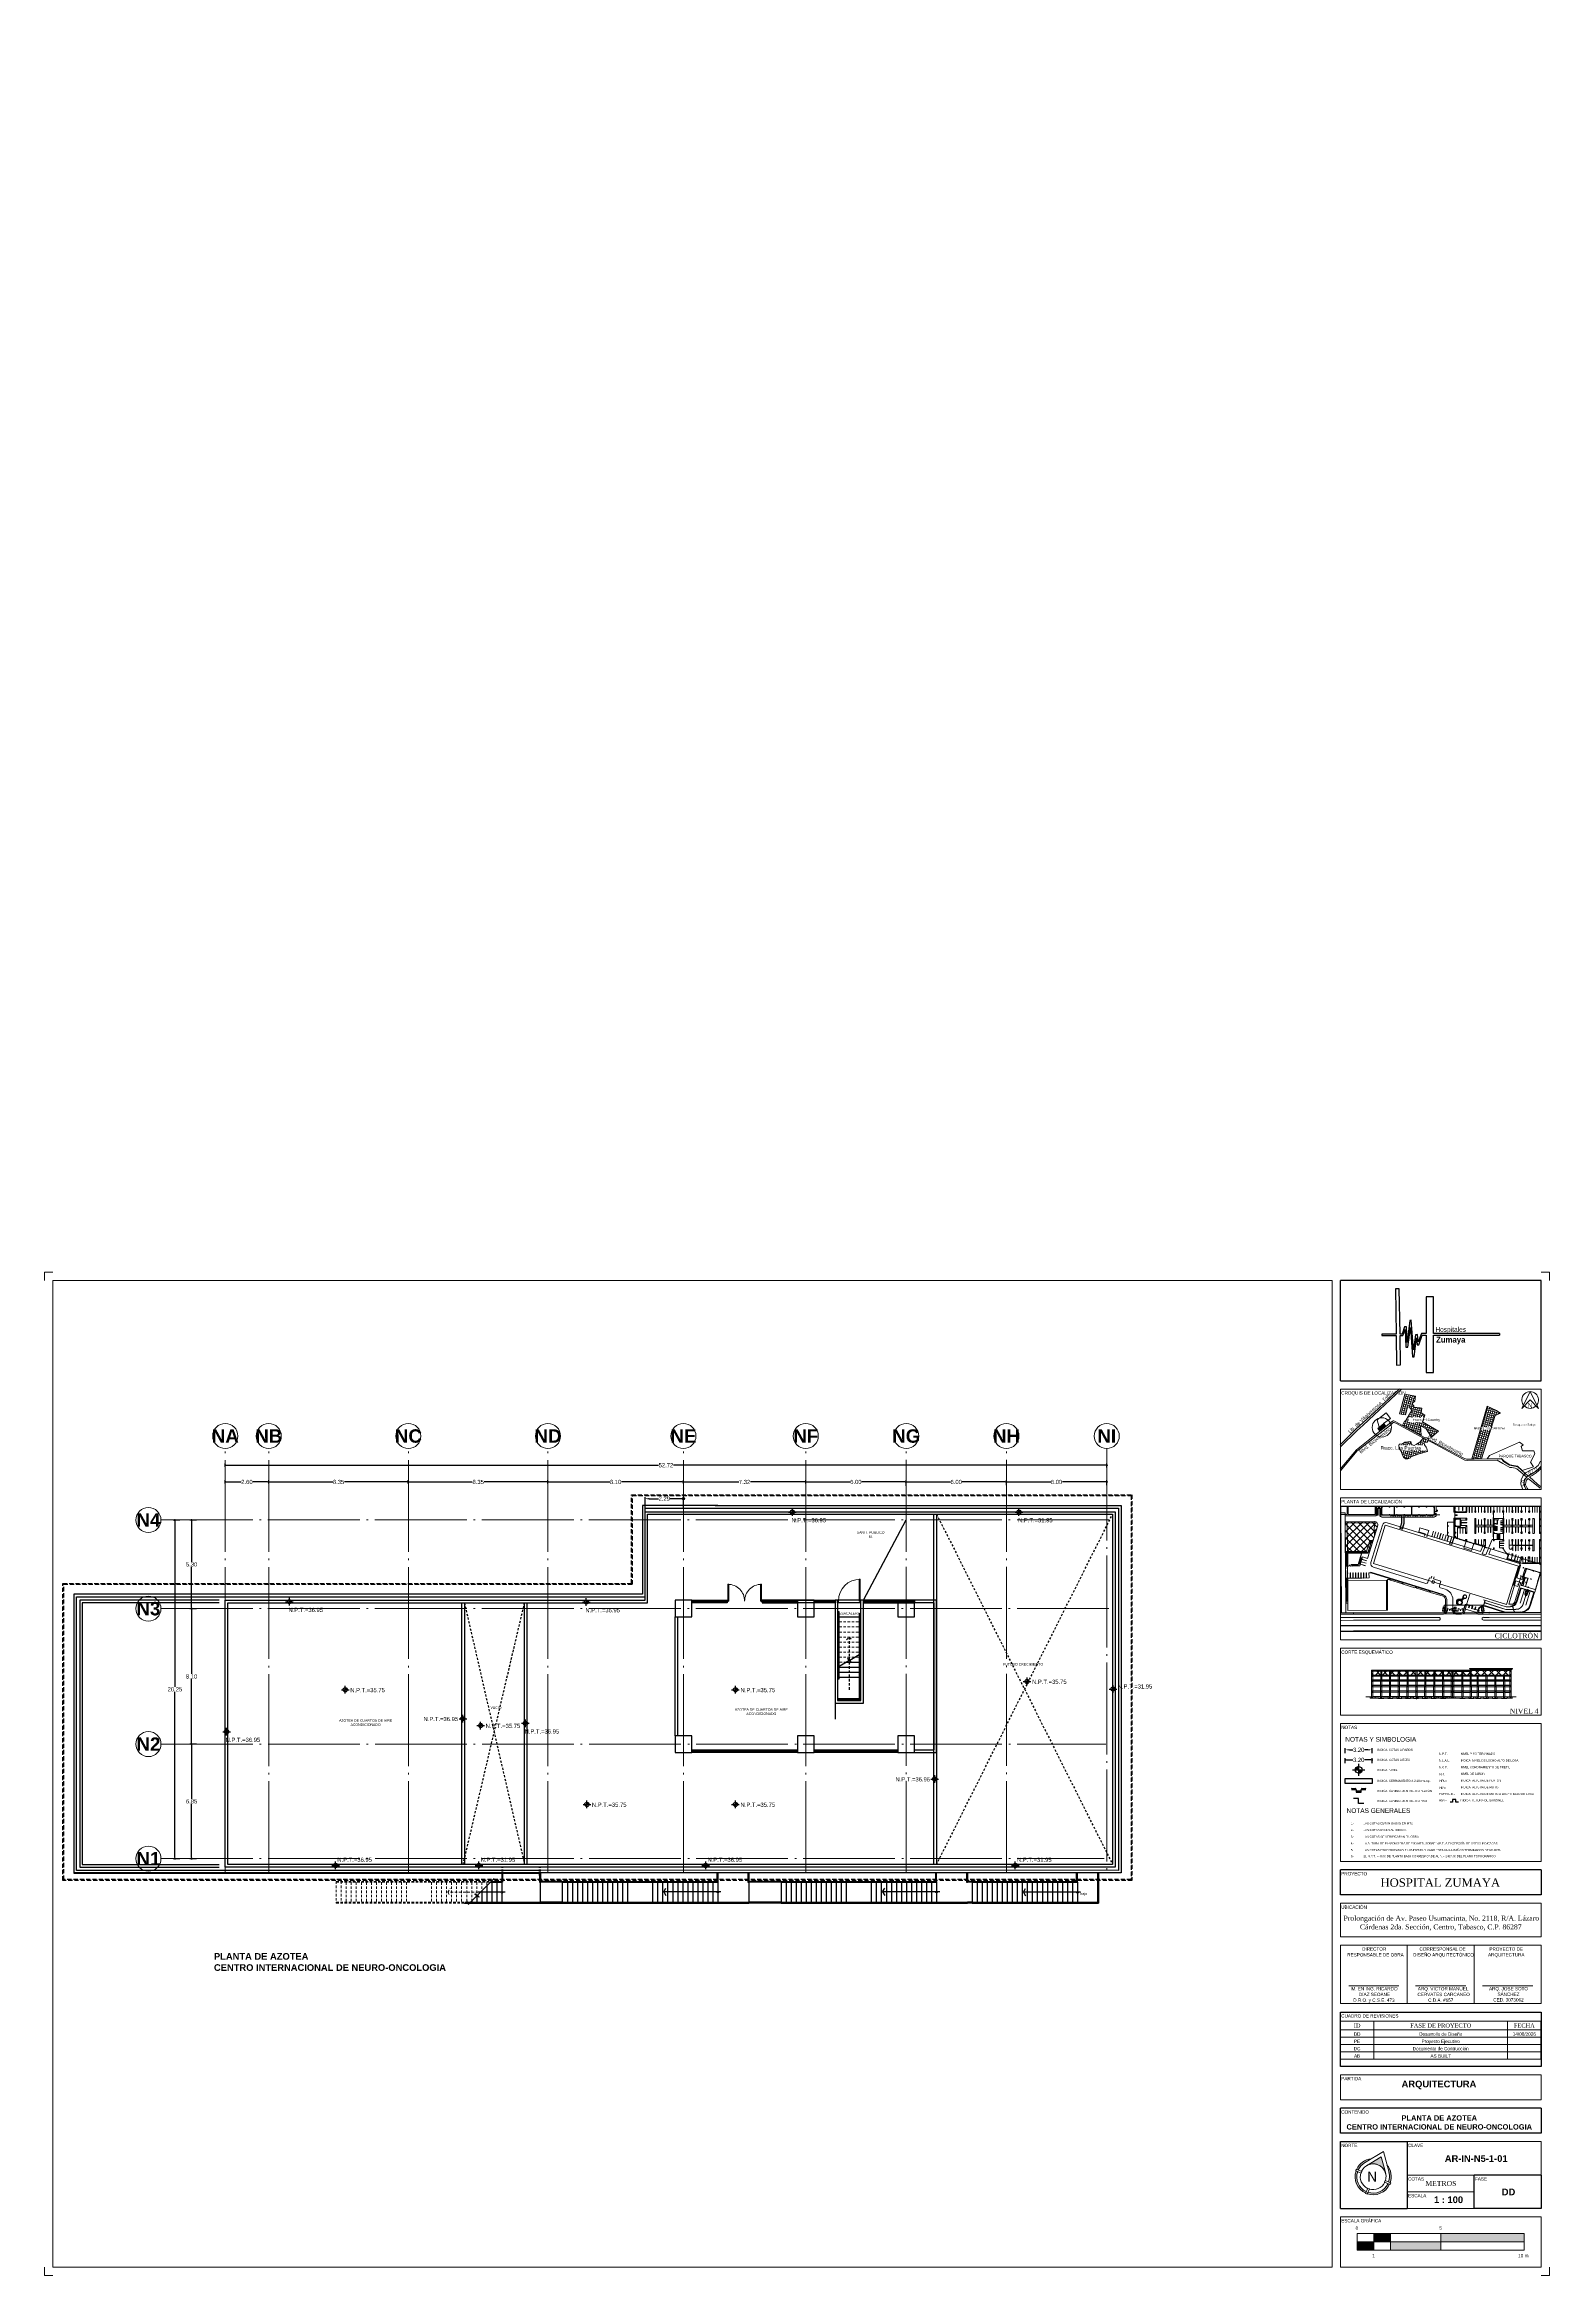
# Model space of a CAD drawing. Header units: metres. Extents: x -22 to 564, y 0 to 143.
# Drawn here: x 474.3 to 564.3, y 9.1 to 142.5 of the extents above; entities that cross this region are included whole.
import ezdxf
from ezdxf.enums import TextEntityAlignment as Align

# ---------------------------------------------------------------- set-up
doc = ezdxf.new("R2010")
doc.units = ezdxf.units.M
for name, pattern in [('A-01 CONJUNTO$0$A-04 PRIMER NIVEL$0$PRIMER NIVEL$0$HIDDEN2', [0.1875, 0.125, -0.0625]), ('EJES630', [6.3, 5.5, -0.4, 0, -0.4]), ('HIDDE150', [0.24, 0.15, -0.09]), ('XREF AZ NEURO-ONCOLOGIA$0$CONTINU', [0]), ('XREF AZ NEURO-ONCOLOGIA$0$DASHED2', [0.375, 0.25, -0.125]), ('XREF AZ NEURO-ONCOLOGIA$0$HIDDE150', [0.24, 0.15, -0.09])]:
    doc.linetypes.add(name, pattern=pattern)
for name, color, linetype in [('AZOTEA', 3, 'Continuous'), ('CANCELES', 1, 'Continuous'), ('COLUMNAS', 6, 'Continuous'), ('COTAS EJES', 8, 'Continuous'), ('COTAS MIXTAS', 8, 'Continuous'), ('EJES BOLAS', 11, 'Continuous'), ('EJES TEXTOS', 3, 'Continuous'), ('ELEVADOR Y ESC', 8, 'Continuous'), ('MUROS', 3, 'Continuous'), ('MUROS BAJOS', 2, 'Continuous'), ('NIVELES', 9, 'Continuous'), ('PROYECCIÓN', 252, 'HIDDE150'), ('SIMBOLO CORTE', 4, 'Continuous'), ('TEXTO', 7, 'Continuous'), ('XREF AZ NEURO-ONCOLOGIA$0$CANCELES', 1, 'Continuous'), ('XREF AZ NEURO-ONCOLOGIA$0$ELEVADOR Y ESC', 8, 'Continuous'), ('XREF AZ NEURO-ONCOLOGIA$0$LAMINA MULTIPERFORADA', 9, 'Continuous'), ('XREF AZ NEURO-ONCOLOGIA$0$MUROS', 3, 'Continuous'), ('XREF AZ NEURO-ONCOLOGIA$0$NOVIDESA', 11, 'Continuous'), ('XREF AZ NEURO-ONCOLOGIA$0$PROYECCIÓN', 252, 'XREF AZ NEURO-ONCOLOGIA$0$HIDDE150'), ('XREF AZ NEURO-ONCOLOGIA$0$SIMBOLO CORTE', 4, 'Continuous'), ('XREF AZ NEURO-ONCOLOGIA$0$ZONIFICACION', 11, 'Continuous'), ('XREF PIE 1.100$0$TEXTO', 7, 'Continuous')]:
    doc.layers.add(name, color=color, linetype=linetype)
for name, color, linetype, lineweight in [('EJES', 11, 'EJES630', 0), ('HERRERIAS', 1, 'Continuous', 18), ('XREF AZ NEURO-ONCOLOGIA$0$MUROS DE TABLAROCA', 150, 'Continuous', 13), ('XREF AZ NEURO-ONCOLOGIA$0$rampa 2', 253, 'Continuous', 0), ('XREF PIE 1.100$0$A-ANNO-NOTE', 7, 'Continuous', 9), ('XREF PIE 1.100$0$A-DETL-THIN', 7, 'Continuous', 9), ('XREF PIE 1.100$0$G-ANNO-SCHD', 7, 'Continuous', 9), ('XREF PIE 1.100$0$G-ANNO-TTLB', 7, 'Continuous', 9), ('XREF PIE 1.100$0$G-IMPT', 7, 'Continuous', 9)]:
    doc.layers.add(name, color=color, linetype=linetype, lineweight=lineweight)
doc.styles.add('100 HM 15', font='arial.ttf', dxfattribs={"height": 0.15})
doc.styles.add('100 LOCALES 25', font='arial.ttf', dxfattribs={"height": 0.25})
doc.styles.add('100 SERVICIOS 40', font='arialbd.ttf', dxfattribs={"height": 0.4})
doc.styles.add('COTAS', font='arial.ttf')
doc.styles.add('EJES', font='arialbd.ttf', dxfattribs={"height": 0.8})
doc.styles.add('NIVELES', font='arial.ttf', dxfattribs={"height": 0.25})
doc.styles.add('PIE 200 DE 120  NEW ADMON$0$COTAS', font='arial.ttf')
doc.styles.add('XREF PIE 1.100$0$100 SERVICIOS 40', font='arialbd.ttf', dxfattribs={"height": 0.4})
doc.styles.add('XREF PIE 1.100$0$Arial', font='arial.ttf', dxfattribs={"height": 0.003})
doc.styles.add('XREF PIE 1.100$0$Arial_1', font='arial.ttf', dxfattribs={"height": 0.002})
doc.styles.add('XREF PIE 1.100$0$Century Gothic', font='GOTHIC.TTF', dxfattribs={"height": 0.002093})
doc.styles.add('XREF PIE 1.100$0$Century Gothic_1', font='GOTHIC.TTF', dxfattribs={"height": 0.001543})
doc.styles.add('XREF PIE 1.100$0$Century Gothic_2', font='GOTHIC.TTF', dxfattribs={"height": 0.001235})
doc.styles.add('XREF PIE 1.100$0$Century Gothic_3', font='GOTHIC.TTF', dxfattribs={"height": 0.002848})
doc.styles.add('XREF PIE 1.100$0$Century Gothic_B', font='GOTHICB.TTF', dxfattribs={"height": 0.003479})
doc.styles.add('XREF PIE 1.100$0$Elephant', font='ELEPHNT.TTF', dxfattribs={"height": 0.006})
doc.styles.add('XREF PIE 1.100$0$Franklin Gothic Book', font='FRABK.TTF', dxfattribs={"height": 0.002})
doc.styles.add('XREF PIE 1.100$0$Times New Roman', font='times.ttf', dxfattribs={"height": 0.003})
doc.styles.add('XREF PIE 1.100$0$Times New Roman_1', font='times.ttf', dxfattribs={"height": 0.005})
doc.styles.add('XREF PIE 1.100$0$Times New Roman_3', font='times.ttf', dxfattribs={"height": 0.0025})
doc.dimstyles.new('100 EJES', dxfattribs={"dimtxt": 0.25, "dimasz": 0.125, "dimexe": 0.1, "dimexo": 0.1, "dimgap": 0.025, "dimtad": 0, "dimtih": 1, "dimtoh": 1, "dimzin": 1, "dimdsep": 46, "dimtxsty": 'COTAS', "dimblk": 'DOT', "dimcen": 0.1, "dimclrd": 256, "dimclre": 256, "dimclrt": 7, "dimadec": 0, "dimazin": 1, "dimtfac": 1, "dimtofl": 0, "dimtmove": 2, "dimatfit": 3, "dimfxl": 1, "dimtolj": 1, "dimtzin": 1, "dimlwd": 25, "dimlwe": -1, "dimarcsym": 0})
doc.dimstyles.new('100 MIXTA', dxfattribs={"dimtxt": 0.25, "dimasz": 0.25, "dimexe": 0.1, "dimexo": 0.1, "dimgap": 0.025, "dimtad": 0, "dimtih": 1, "dimtoh": 1, "dimzin": 1, "dimdsep": 46, "dimtxsty": 'COTAS', "dimblk1": 'PUNTO COTA MIXTA', "dimsah": 1, "dimcen": 0.1, "dimclrd": 256, "dimclre": 256, "dimclrt": 7, "dimadec": 0, "dimazin": 1, "dimtfac": 1, "dimtofl": 0, "dimtmove": 2, "dimatfit": 3, "dimfxl": 1, "dimtolj": 1, "dimtzin": 1, "dimlwd": -1, "dimlwe": -1, "dimarcsym": 0})
doc.dimstyles.new('PIE 200 DE 120  NEW ADMON$0$200 EJES', dxfattribs={"dimscale": 2, "dimtxt": 0.25, "dimasz": 0.125, "dimexe": 0.1, "dimexo": 0.1, "dimgap": 0.025, "dimtad": 0, "dimtih": 1, "dimtoh": 1, "dimzin": 1, "dimdsep": 46, "dimtxsty": 'PIE 200 DE 120  NEW ADMON$0$COTAS', "dimblk": 'PIE 200 DE 120  NEW ADMON$0$_DOT', "dimcen": 0.1, "dimclrd": 256, "dimclre": 256, "dimclrt": 7, "dimadec": 0, "dimazin": 1, "dimtfac": 1, "dimtofl": 0, "dimtmove": 2, "dimatfit": 3, "dimfxl": 1, "dimtolj": 1, "dimtzin": 1, "dimlwd": 25, "dimlwe": -1, "dimarcsym": 0})
doc.dimstyles.new('PIE 200 DE 120  NEW ADMON$0$200 FLECHAS', dxfattribs={"dimscale": 2, "dimtxt": 0.25, "dimasz": 0.25, "dimexe": 0.1, "dimexo": 0.1, "dimgap": 0.025, "dimtad": 0, "dimtih": 1, "dimtoh": 1, "dimzin": 1, "dimdsep": 46, "dimtxsty": 'PIE 200 DE 120  NEW ADMON$0$COTAS', "dimcen": 0.1, "dimclrd": 256, "dimclre": 256, "dimclrt": 7, "dimadec": 0, "dimazin": 1, "dimtfac": 1, "dimtofl": 0, "dimtmove": 2, "dimatfit": 3, "dimfxl": 1, "dimtolj": 1, "dimtzin": 1, "dimlwd": -1, "dimlwe": -1, "dimarcsym": 0})
pattern_1 = [(45, (-82.406194, 58.687052), (-0.0088388348, 0.0088388348), [])]

# ---------------------------------------------------------------- blocks, each defined once
blk = doc.blocks.new('XREF PIE 1.100$0$LE_GA_ESCSALAS GRÁFICAS - ESC_ 1 a 100-1336524-PLANTA GENERAL')
at = {"layer": 'XREF PIE 1.100$0$A-ANNO-NOTE'}
for points in [[(-0.04, -0.005), (-0.05, -0.005), (-0.05, 0), (-0.04, 0)], [(-0.03, 0), (-0.04, 0), (-0.04, 0.005), (-0.03, 0.005)], [(0, 0), (0, -0.005), (-0.03, -0.005), (-0.03, 0)], [(0.05, 0), (0, 0), (0, 0.005), (0.05, 0.005)]]:
    blk.add_hatch(color=256, dxfattribs=at).paths.add_polyline_path(points)
for p, q in [((-0.05, -0.005), (-0.05, 0.005)), ((-0.05, 0.005), (0.05, 0.005)), ((-0.04, 0), (-0.05, 0)), ((-0.05, 0), (-0.05, -0.005)), ((-0.05, 0), (0.05, 0)), ((-0.03, 0.005), (-0.04, 0.005)), ((-0.04, 0.005), (-0.04, 0)), ((-0.04, 0.005), (-0.04, -0.005)), ((-0.04, -0.005), (-0.04, 0)), ((-0.04, 0), (-0.03, 0)), ((-0.03, 0), (-0.03, 0.005)), ((-0.03, 0.005), (-0.03, -0.005)), ((0, 0), (-0.03, 0)), ((-0.03, 0), (-0.03, -0.005)), ((0.05, 0.005), (0, 0.005)), ((0, 0.005), (0, 0)), ((0, 0.005), (0, -0.005)), ((0, -0.005), (0, 0)), ((0, 0), (0.05, 0)), ((0.05, 0), (0.05, 0.005)), ((0.05, -0.005), (0.05, 0.005)), ((-0.05, -0.005), (-0.04, -0.005)), ((0.05, -0.005), (-0.05, -0.005)), ((-0.03, -0.005), (0, -0.005))]:
    blk.add_line(p, q, dxfattribs=at)
at = {"layer": 'XREF PIE 1.100$0$A-ANNO-NOTE', "char_height": 0.002, "attachment_point": 1, "style": 'XREF PIE 1.100$0$Arial_1'}
for s, insert, width in [('0', (-0.0509, 0.0093), 0.001924), ('5', (-0.0008, 0.0093), 0.001924), ('1', (-0.0409, -0.0072), 0.001924), ('10 m', (0.0463, -0.0072), 0.007696)]:
    blk.add_mtext(s, dxfattribs=dict(at, insert=insert, width=width))
blk = doc.blocks.new('*U36')
at = {"layer": 'XREF PIE 1.100$0$G-IMPT', "lineweight": 20}
h = blk.add_hatch(dxfattribs=at)
h.set_pattern_fill('FP_1', color=256, style=0, pattern_type=2)
h.set_pattern_definition([(45, (-0.4268, -0.31), (-0.00212132, 0.00212132), []), (135, (-0.4268, -0.31), (-0.00212132, -0.00212132), [])])
h.paths.add_polyline_path([(-0.0179, 0.024), (-0.1014, 0.024), (-0.1014, 0.0269), (-0.0179, 0.0269)])
at = {"layer": 'XREF PIE 1.100$0$G-ANNO-TTLB'}
for p, q in [((-0.0179, 0.0269), (-0.1014, 0.0269)), ((-0.1014, 0.0269), (-0.1014, 0.024)), ((-0.1014, 0.0269), (-0.0179, 0.0269)), ((-0.0179, 0.024), (-0.0179, 0.0269)), ((-0.1014, 0.024), (-0.0179, 0.024))]:
    blk.add_line(p, q, dxfattribs=at)
at = {"layer": 'XREF PIE 1.100$0$G-ANNO-TTLB', "insert": (-0.0187, 0.004), "char_height": 0.003, "width": 0.020523, "attachment_point": 1, "style": 'XREF PIE 1.100$0$Times New Roman'}
blk.add_mtext('NIVEL 4', dxfattribs=at)
blk = doc.blocks.new('*U20')
at = {"layer": 'XREF PIE 1.100$0$G-IMPT', "lineweight": 20}
h = blk.add_hatch(dxfattribs=at)
h.set_pattern_fill('FP_1', color=256, style=0, pattern_type=2)
h.set_pattern_definition([(45, (-0.4268, -0.355), (-0.00212132, 0.00212132), []), (135, (-0.4268, -0.355), (-0.00212132, -0.00212132), [])])
edge = h.paths.add_edge_path()
edge.add_arc((-0.0995, 0.0689), 0.00184, -17.3231, 90.6356, ccw=False)
edge.add_line((-0.0977, 0.0684), (-0.1027, 0.0521))
edge.add_line((-0.1027, 0.0521), (-0.1171, 0.0521))
edge.add_line((-0.1171, 0.0521), (-0.1171, 0.0705))
edge.add_line((-0.1171, 0.0705), (-0.0995, 0.0707))
at = {"layer": 'XREF PIE 1.100$0$G-ANNO-TTLB'}
for p, q in [((-0.0995, 0.0707), (-0.1171, 0.0705)), ((-0.1171, 0.0705), (-0.1171, 0.0521)), ((-0.1027, 0.0521), (-0.0977, 0.0684)), ((-0.1171, 0.0521), (-0.1027, 0.0521))]:
    blk.add_line(p, q, dxfattribs=at)
blk.add_arc((-0.0995, 0.0689), 0.00184, 342.6769, 90.6356, dxfattribs=at)
at = {"layer": 'XREF PIE 1.100$0$G-ANNO-TTLB', "insert": (-0.0277, 0.004), "char_height": 0.003, "width": 0.031426, "attachment_point": 1, "style": 'XREF PIE 1.100$0$Times New Roman'}
blk.add_mtext('CICLOTRÓN', dxfattribs=at)
blk = doc.blocks.new('*U7')
at = {"layer": 'XREF PIE 1.100$0$G-ANNO-TTLB'}
h = blk.add_hatch(color=256, dxfattribs=at)
edge = h.paths.add_edge_path()
edge.add_line((0.0155, 0.0101), (0.0152, 0.0091))
edge.add_arc((0.0196, 0.019), 0.0108, 160.9545, 245.4957, ccw=False)
edge.add_line((0.0094, 0.0225), (0.0104, 0.0221))
edge.add_arc((0.0196, 0.019), 0.00978, 161.242, 245.2081)
edge = h.paths.add_edge_path()
edge.add_line((0.0285, 0.0148), (0.0295, 0.0145))
edge.add_arc((0.0196, 0.019), 0.0108, 250.9545, 335.4957, ccw=False)
edge.add_line((0.0161, 0.0087), (0.0165, 0.0097))
edge.add_arc((0.0196, 0.019), 0.00978, 251.242, 335.2081)
edge = h.paths.add_edge_path()
edge.add_arc((0.0196, 0.019), 0.0108, -19.0455, 40.3037, ccw=False)
edge.add_line((0.0299, 0.0154), (0.0289, 0.0158))
edge.add_arc((0.0196, 0.019), 0.00978, 341.242, 375.095)
edge.add_line((0.0291, 0.0215), (0.0279, 0.0259))
edge = h.paths.add_edge_path()
edge.add_arc((0.0196, 0.019), 0.00978, 121.3552, 155.2081)
edge.add_line((0.0108, 0.0231), (0.0098, 0.0234))
edge.add_arc((0.0196, 0.019), 0.0108, 96.1464, 155.4957, ccw=False)
edge.add_line((0.0185, 0.0297), (0.0145, 0.0273))
edge = h.paths.add_edge_path()
edge.add_line((0.0244, 0.0309), (0.0271, 0.021))
edge.add_arc((0.0196, 0.019), 0.00772, 15.095, 121.3552)
edge.add_line((0.0156, 0.0255), (0.0244, 0.0309))
at = {"layer": 'XREF PIE 1.100$0$A-ANNO-NOTE'}
for p, q in [((0.0257, 0.0341), (0.0145, 0.0273)), ((0.0145, 0.0273), (0.0185, 0.0297)), ((0.0244, 0.0309), (0.0156, 0.0255)), ((0.0244, 0.0309), (0.0156, 0.0255)), ((0.0271, 0.021), (0.0244, 0.0309)), ((0.0244, 0.0309), (0.0271, 0.021)), ((0.0257, 0.0341), (0.0291, 0.0215)), ((0.0092, 0.0226), (0.0095, 0.0235)), ((0.0125, 0.0212), (0.0092, 0.0226)), ((0.0104, 0.0221), (0.0094, 0.0225)), ((0.0095, 0.0235), (0.0129, 0.0222)), ((0.0098, 0.0234), (0.0108, 0.0231)), ((0.0129, 0.0222), (0.0125, 0.0212)), ((0.0268, 0.0167), (0.0264, 0.0157)), ((0.0264, 0.0157), (0.0297, 0.0144)), ((0.0301, 0.0153), (0.0268, 0.0167)), ((0.0279, 0.0259), (0.0291, 0.0215)), ((0.0295, 0.0145), (0.0285, 0.0148)), ((0.0289, 0.0158), (0.0299, 0.0154)), ((0.0297, 0.0144), (0.0301, 0.0153)), ((0.0151, 0.0089), (0.0164, 0.0122)), ((0.016, 0.0085), (0.0151, 0.0089)), ((0.0152, 0.0091), (0.0155, 0.0101)), ((0.0174, 0.0118), (0.016, 0.0085)), ((0.0165, 0.0097), (0.0161, 0.0087)), ((0.0164, 0.0122), (0.0174, 0.0118))]:
    blk.add_line(p, q, dxfattribs=at)
for radius, start, end in [(0.0108, 96.1464, 155.4957), (0.00978, 121.3552, 155.2081), (0.0108, 160.9545, 245.4957), (0.00978, 161.242, 245.2081), (0.00772, 162.0476, 244.4025), (0.00772, 68.2251, 154.4025), (0.00772, 15.095, 121.3552), (0.0108, 250.9545, 335.4957), (0.00978, 251.242, 335.2081), (0.00772, 252.0476, 334.4025), (0.00772, 342.0476, 68.2251), (0.0108, 340.9545, 40.3037), (0.00978, 341.242, 15.095)]:
    blk.add_arc((0.0196, 0.019), radius, start, end, dxfattribs=at)
at = {"layer": 'XREF PIE 1.100$0$G-ANNO-TTLB', "lineweight": 20}
for q in [(0.037, 0.04), (0.04, 0.037)]:
    blk.add_line((0.04, 0.04), q, dxfattribs=at)
blk = doc.blocks.new('XREF PIE 1.100$0$ZUM-TB-XX-PP_PIE DE PLANO - CDL_CONJUNTO_dwg-1452923-PLANTA BAJA GENERAL')
at = {"layer": 'XREF PIE 1.100$0$G-IMPT'}
for p, q in [((0.0214, 0.0736), (0.0214, 0.0736)), ((0.0214, 0.0733), (0.0214, 0.0733)), ((0.0214, 0.073), (0.0214, 0.073)), ((0.0214, 0.0727), (0.0214, 0.0727)), ((0.0214, 0.0724), (0.0214, 0.0724)), ((0.0214, 0.0721), (0.0214, 0.0721)), ((0.0214, 0.0719), (0.0214, 0.0719)), ((0.0214, 0.0717), (0.0214, 0.0717)), ((0.0214, 0.0715), (0.0214, 0.0715)), ((0.0214, 0.0713), (0.0214, 0.0713)), ((0.0214, 0.0711), (0.0214, 0.0711)), ((0.0214, 0.071), (0.0214, 0.071)), ((0.0214, 0.0708), (0.0214, 0.0708)), ((0.0214, 0.0707), (0.0214, 0.0707)), ((0.0214, 0.0706), (0.0214, 0.0706)), ((0.0214, 0.0704), (0.0214, 0.0704)), ((0.0214, 0.0703), (0.0214, 0.0703)), ((0.0214, 0.0702), (0.0214, 0.0702)), ((0.0214, 0.0701), (0.0214, 0.0701)), ((0.0214, 0.07), (0.0214, 0.07)), ((0.0214, 0.07), (0.0214, 0.07)), ((0.0214, 0.0699), (0.0214, 0.0699)), ((0.0214, 0.0699), (0.0214, 0.0699)), ((0.0214, 0.0698), (0.0214, 0.0698)), ((0.0214, 0.0698), (0.0214, 0.0698)), ((0.0214, 0.0697), (0.0214, 0.0697)), ((0.0214, 0.0697), (0.0214, 0.0697)), ((0.0214, 0.0697), (0.0214, 0.0697)), ((0.0214, 0.0696), (0.0214, 0.0696)), ((0.0215, 0.0733), (0.0224, 0.0733)), ((0.0215, 0.073), (0.0224, 0.073)), ((0.0215, 0.0727), (0.0224, 0.0727)), ((0.0215, 0.0724), (0.0224, 0.0724)), ((0.0215, 0.0721), (0.0224, 0.0721)), ((0.0215, 0.0719), (0.0224, 0.0719)), ((0.0215, 0.0717), (0.0224, 0.0717)), ((0.0215, 0.0715), (0.0224, 0.0715)), ((0.0215, 0.0713), (0.0224, 0.0713)), ((0.0215, 0.0711), (0.0224, 0.0711)), ((0.0215, 0.071), (0.0224, 0.071)), ((0.0215, 0.0708), (0.0224, 0.0708)), ((0.0215, 0.0707), (0.0224, 0.0707)), ((0.0215, 0.0706), (0.0224, 0.0706)), ((0.0215, 0.0704), (0.0224, 0.0704)), ((0.0215, 0.0703), (0.0224, 0.0703)), ((0.0215, 0.0702), (0.0224, 0.0702)), ((0.0215, 0.0701), (0.0224, 0.0701)), ((0.0215, 0.07), (0.0224, 0.07)), ((0.0215, 0.07), (0.0224, 0.07)), ((0.0215, 0.0699), (0.0224, 0.0699)), ((0.0215, 0.0699), (0.0224, 0.0699)), ((0.0215, 0.0698), (0.0224, 0.0698)), ((0.0215, 0.0698), (0.0224, 0.0698)), ((0.0215, 0.0697), (0.0224, 0.0697)), ((0.0215, 0.0697), (0.0224, 0.0697)), ((0.0215, 0.0697), (0.0224, 0.0697)), ((0.0215, 0.0696), (0.0224, 0.0696)), ((0.0225, 0.0747), (0.0225, 0.0737)), ((0.0225, 0.0737), (0.0225, 0.0747)), ((0.0225, 0.0747), (0.0225, 0.0747)), ((0.0225, 0.0737), (0.0225, 0.0747)), ((0.0225, 0.0747), (0.0225, 0.0747)), ((0.0225, 0.0736), (0.0225, 0.0737)), ((0.0225, 0.0736), (0.0225, 0.0737)), ((0.0225, 0.0733), (0.0225, 0.0733)), ((0.0225, 0.073), (0.0225, 0.073)), ((0.0225, 0.0727), (0.0225, 0.0727)), ((0.0225, 0.0724), (0.0225, 0.0724)), ((0.0225, 0.0721), (0.0225, 0.0721)), ((0.0225, 0.0719), (0.0225, 0.0719)), ((0.0225, 0.0717), (0.0225, 0.0717)), ((0.0225, 0.0715), (0.0225, 0.0715)), ((0.0225, 0.0713), (0.0225, 0.0713)), ((0.0225, 0.0711), (0.0225, 0.0711)), ((0.0225, 0.071), (0.0225, 0.071)), ((0.0225, 0.0708), (0.0225, 0.0708)), ((0.0225, 0.0707), (0.0225, 0.0707)), ((0.0225, 0.0706), (0.0225, 0.0706)), ((0.0225, 0.0704), (0.0225, 0.0704)), ((0.0225, 0.0703), (0.0225, 0.0703)), ((0.0225, 0.0702), (0.0225, 0.0702)), ((0.0225, 0.0701), (0.0225, 0.0701)), ((0.0225, 0.07), (0.0225, 0.07)), ((0.0225, 0.07), (0.0225, 0.07)), ((0.0225, 0.0699), (0.0225, 0.0699)), ((0.0225, 0.0699), (0.0225, 0.0699)), ((0.0225, 0.0698), (0.0225, 0.0698)), ((0.0225, 0.0698), (0.0225, 0.0698)), ((0.0225, 0.0697), (0.0225, 0.0697)), ((0.0225, 0.0697), (0.0225, 0.0697)), ((0.0225, 0.0697), (0.0225, 0.0697)), ((0.0225, 0.0696), (0.0225, 0.0696)), ((0.0226, 0.0737), (0.0226, 0.0747)), ((0.0226, 0.0747), (0.0226, 0.0747)), ((0.0226, 0.0737), (0.0226, 0.0747)), ((0.0226, 0.0747), (0.0226, 0.0747)), ((0.0226, 0.0736), (0.0226, 0.0737)), ((0.0226, 0.0736), (0.0226, 0.0737)), ((0.0227, 0.0737), (0.0227, 0.0747)), ((0.0227, 0.0747), (0.0227, 0.0747)), ((0.0227, 0.0737), (0.0227, 0.0747)), ((0.0227, 0.0747), (0.0227, 0.0747)), ((0.0227, 0.0737), (0.0227, 0.0747)), ((0.0227, 0.0747), (0.0227, 0.0747)), ((0.0227, 0.0736), (0.0227, 0.0737)), ((0.0227, 0.0736), (0.0227, 0.0737)), ((0.0227, 0.0736), (0.0227, 0.0737)), ((0.0228, 0.0737), (0.0228, 0.0747)), ((0.0228, 0.0747), (0.0228, 0.0747)), ((0.0228, 0.0736), (0.0228, 0.0737)), ((0.0229, 0.0737), (0.0229, 0.0747)), ((0.0229, 0.0747), (0.0229, 0.0747)), ((0.0229, 0.0737), (0.0229, 0.0747)), ((0.0229, 0.0747), (0.0229, 0.0747)), ((0.0229, 0.0736), (0.0229, 0.0737)), ((0.0229, 0.0736), (0.0229, 0.0737)), ((0.023, 0.0737), (0.023, 0.0747)), ((0.023, 0.0747), (0.023, 0.0747)), ((0.023, 0.0736), (0.023, 0.0737)), ((0.0231, 0.0737), (0.0231, 0.0747)), ((0.0231, 0.0747), (0.0231, 0.0747)), ((0.0231, 0.0736), (0.0231, 0.0737)), ((0.0232, 0.0737), (0.0232, 0.0747)), ((0.0232, 0.0747), (0.0232, 0.0747)), ((0.0232, 0.0736), (0.0232, 0.0737)), ((0.0233, 0.0737), (0.0233, 0.0747)), ((0.0233, 0.0747), (0.0233, 0.0747)), ((0.0233, 0.0736), (0.0233, 0.0737)), ((0.0234, 0.0737), (0.0234, 0.0747)), ((0.0234, 0.0747), (0.0234, 0.0747)), ((0.0234, 0.0736), (0.0234, 0.0737)), ((0.0236, 0.0747), (0.0236, 0.0747)), ((0.0236, 0.0747), (0.0236, 0.0737)), ((0.0236, 0.0732), (0.0236, 0.0732)), ((0.0236, 0.0728), (0.0236, 0.0728)), ((0.0236, 0.0726), (0.0236, 0.0726)), ((0.0236, 0.0723), (0.0236, 0.0723)), ((0.0236, 0.072), (0.0236, 0.072)), ((0.0236, 0.0718), (0.0236, 0.0718)), ((0.0236, 0.0715), (0.0236, 0.0715)), ((0.0236, 0.0714), (0.0236, 0.0714)), ((0.0236, 0.0712), (0.0236, 0.0712)), ((0.0236, 0.071), (0.0236, 0.071)), ((0.0236, 0.0709), (0.0236, 0.0709)), ((0.0236, 0.0707), (0.0236, 0.0707)), ((0.0236, 0.0706), (0.0236, 0.0706)), ((0.0236, 0.0704), (0.0236, 0.0704)), ((0.0236, 0.0703), (0.0236, 0.0703)), ((0.0236, 0.0702), (0.0236, 0.0702)), ((0.0236, 0.0701), (0.0236, 0.0701)), ((0.0236, 0.07), (0.0236, 0.07)), ((0.0236, 0.0699), (0.0236, 0.0699)), ((0.0236, 0.0699), (0.0236, 0.0699)), ((0.0236, 0.0698), (0.0236, 0.0698)), ((0.0236, 0.0698), (0.0236, 0.0698)), ((0.0236, 0.0697), (0.0236, 0.0697)), ((0.0236, 0.0697), (0.0236, 0.0697)), ((0.0236, 0.0696), (0.0236, 0.0696)), ((0.0236, 0.0696), (0.0236, 0.0696)), ((0.0236, 0.0695), (0.0236, 0.0695)), ((0.0237, 0.0736), (0.0246, 0.0736)), ((0.0246, 0.0732), (0.0237, 0.0732)), ((0.0246, 0.0728), (0.0237, 0.0728)), ((0.0246, 0.0726), (0.0237, 0.0726)), ((0.0246, 0.0723), (0.0237, 0.0723)), ((0.0246, 0.072), (0.0237, 0.072)), ((0.0246, 0.0718), (0.0237, 0.0718)), ((0.0246, 0.0715), (0.0237, 0.0715)), ((0.0246, 0.0714), (0.0237, 0.0714)), ((0.0246, 0.0712), (0.0237, 0.0712)), ((0.0246, 0.071), (0.0237, 0.071)), ((0.0246, 0.0709), (0.0237, 0.0709)), ((0.0246, 0.0707), (0.0237, 0.0707)), ((0.0246, 0.0706), (0.0237, 0.0706)), ((0.0246, 0.0704), (0.0237, 0.0704)), ((0.0246, 0.0703), (0.0237, 0.0703)), ((0.0246, 0.0702), (0.0237, 0.0702)), ((0.0246, 0.0701), (0.0237, 0.0701)), ((0.0246, 0.07), (0.0237, 0.07)), ((0.0246, 0.0699), (0.0237, 0.0699)), ((0.0246, 0.0699), (0.0237, 0.0699)), ((0.0246, 0.0698), (0.0237, 0.0698)), ((0.0246, 0.0698), (0.0237, 0.0698)), ((0.0246, 0.0697), (0.0237, 0.0697)), ((0.0246, 0.0697), (0.0237, 0.0697)), ((0.0246, 0.0696), (0.0237, 0.0696)), ((0.0246, 0.0696), (0.0237, 0.0696)), ((0.0246, 0.0695), (0.0237, 0.0695)), ((0.0247, 0.0736), (0.0247, 0.0736)), ((0.0247, 0.0732), (0.0247, 0.0732)), ((0.0247, 0.0728), (0.0247, 0.0728)), ((0.0247, 0.0726), (0.0247, 0.0726)), ((0.0247, 0.0723), (0.0247, 0.0723)), ((0.0247, 0.072), (0.0247, 0.072)), ((0.0247, 0.0718), (0.0247, 0.0718)), ((0.0247, 0.0715), (0.0247, 0.0715)), ((0.0247, 0.0714), (0.0247, 0.0714)), ((0.0247, 0.0712), (0.0247, 0.0712)), ((0.0247, 0.071), (0.0247, 0.071)), ((0.0247, 0.0709), (0.0247, 0.0709)), ((0.0247, 0.0707), (0.0247, 0.0707)), ((0.0247, 0.0706), (0.0247, 0.0706)), ((0.0247, 0.0704), (0.0247, 0.0704)), ((0.0247, 0.0703), (0.0247, 0.0703)), ((0.0247, 0.0702), (0.0247, 0.0702)), ((0.0247, 0.0701), (0.0247, 0.0701)), ((0.0247, 0.0699), (0.0247, 0.0699)), ((0.0247, 0.0699), (0.0247, 0.0699)), ((0.0247, 0.0698), (0.0247, 0.0698)), ((0.0247, 0.0697), (0.0247, 0.0697)), ((0.0247, 0.0697), (0.0247, 0.0697)), ((0.0247, 0.0696), (0.0247, 0.0696)), ((0.0247, 0.0696), (0.0247, 0.0696)), ((0.0247, 0.0696), (0.0247, 0.0696)), ((0.0247, 0.0695), (0.0247, 0.0695)), ((0.056, 0.0684), (0.0248, 0.0684)), ((0.056, 0.0684), (0.0248, 0.0684)), ((0.056, 0.0684), (0.0248, 0.0684)), ((0.0424, 0.0695), (0.0251, 0.0695)), ((0.0507, 0.0695), (0.0433, 0.0695)), ((0.0562, 0.0705), (0.0572, 0.0705)), ((0.0562, 0.0703), (0.0572, 0.0703)), ((0.0562, 0.0702), (0.0572, 0.0702)), ((0.0572, 0.0705), (0.0573, 0.0705)), ((0.0572, 0.0703), (0.0573, 0.0703)), ((0.0572, 0.0702), (0.0573, 0.0702)), ((0.0572, 0.07), (0.0573, 0.07)), ((0.0679, 0.0749), (0.0679, 0.0732)), ((0.0679, 0.0732), (0.0679, 0.072)), ((0.0679, 0.0732), (0.0679, 0.072)), ((0.0679, 0.0732), (0.0679, 0.072)), ((0.0679, 0.0732), (0.0679, 0.072)), ((0.0679, 0.0674), (0.0679, 0.0645)), ((0.068, 0.0732), (0.068, 0.072)), ((0.068, 0.0732), (0.068, 0.072)), ((0.068, 0.0732), (0.068, 0.072)), ((0.0681, 0.0732), (0.0681, 0.072)), ((0.0681, 0.0732), (0.0681, 0.072)), ((0.0682, 0.0732), (0.0682, 0.072)), ((0.0682, 0.0712), (0.0754, 0.0712)), ((0.0754, 0.0678), (0.0682, 0.0678)), ((0.0683, 0.0732), (0.0683, 0.072)), ((0.0684, 0.0732), (0.0684, 0.072)), ((0.0684, 0.0732), (0.0684, 0.072)), ((0.075, 0.0715), (0.069, 0.0715)), ((0.075, 0.0714), (0.069, 0.0714)), ((0.0756, 0.0714), (0.0756, 0.0748)), ((0.0804, 0.0588), (0.0804, 0.0673)), ((0.0809, 0.0722), (0.0806, 0.0722)), ((0.0806, 0.0712), (0.0809, 0.0712)), ((0.0806, 0.0675), (0.0809, 0.0675)), ((0.0811, 0.0717), (0.0811, 0.072)), ((0.0811, 0.0714), (0.0811, 0.0717)), ((0.0811, 0.0673), (0.0811, 0.0588)), ((0.0865, 0.0721), (0.0861, 0.0721)), ((0.0861, 0.0712), (0.0865, 0.0712)), ((0.0865, 0.0675), (0.0861, 0.0675)), ((0.0866, 0.0717), (0.0866, 0.072)), ((0.0866, 0.0714), (0.0866, 0.0717)), ((0.0866, 0.067), (0.0866, 0.0673)), ((0.0866, 0.0667), (0.0866, 0.067)), ((0.092, 0.0721), (0.0916, 0.0721)), ((0.0916, 0.0712), (0.092, 0.0712)), ((0.0975, 0.0675), (0.0916, 0.0675)), ((0.0922, 0.0717), (0.0922, 0.072)), ((0.0922, 0.0714), (0.0922, 0.0717)), ((0.0939, 0.0668), (0.0948, 0.0668)), ((0.0975, 0.0721), (0.0972, 0.0721)), ((0.0972, 0.0712), (0.0975, 0.0712)), ((0.0977, 0.0716), (0.0977, 0.072)), ((0.0977, 0.0714), (0.0977, 0.0717)), ((0.1031, 0.0721), (0.1027, 0.0721)), ((0.1027, 0.0712), (0.1031, 0.0712)), ((0.1031, 0.0675), (0.1027, 0.0675)), ((0.1032, 0.0716), (0.1032, 0.0719)), ((0.1032, 0.0714), (0.1032, 0.0717)), ((0.1032, 0.067), (0.1032, 0.0673)), ((0.1032, 0.0667), (0.1032, 0.067)), ((0.1086, 0.0721), (0.1082, 0.0721)), ((0.1082, 0.0712), (0.1086, 0.0712)), ((0.1086, 0.0675), (0.1082, 0.0675)), ((0.1088, 0.0716), (0.1088, 0.0719)), ((0.1088, 0.0714), (0.1088, 0.0717)), ((0.1088, 0.067), (0.1088, 0.0673)), ((0.1088, 0.0667), (0.1088, 0.067)), ((0.1132, 0.0721), (0.1128, 0.0721)), ((0.1128, 0.0712), (0.1132, 0.0712)), ((0.1132, 0.0675), (0.1128, 0.0675)), ((0.1134, 0.0716), (0.1134, 0.0719)), ((0.1134, 0.0714), (0.1134, 0.0717)), ((0.1134, 0.067), (0.1134, 0.0673)), ((0.1134, 0.0667), (0.1134, 0.067)), ((0.1153, 0.0675), (0.1157, 0.0675)), ((0.116, 0.0672), (0.116, 0.0587)), ((0.0029, 0.0646), (0.0029, 0.0646)), ((0.0029, 0.0644), (0.0029, 0.0644)), ((0.0029, 0.0642), (0.0029, 0.0642)), ((0.0041, 0.0641), (0.0029, 0.0641)), ((0.0041, 0.0639), (0.0029, 0.0639)), ((0.0041, 0.0648), (0.003, 0.0648)), ((0.0041, 0.0646), (0.003, 0.0646)), ((0.0041, 0.0644), (0.003, 0.0644)), ((0.0041, 0.0642), (0.003, 0.0642)), ((0.0252, 0.0635), (0.0183, 0.0412)), ((0.0355, 0.0617), (0.0372, 0.0612)), ((0.0654, 0.0523), (0.0667, 0.0565)), ((0.0665, 0.052), (0.0678, 0.0561)), ((0.0679, 0.0645), (0.0679, 0.0634)), ((0.0679, 0.0645), (0.0679, 0.0634)), ((0.0679, 0.0645), (0.0679, 0.0634)), ((0.0679, 0.0645), (0.0679, 0.0634)), ((0.068, 0.0645), (0.068, 0.0634)), ((0.068, 0.0645), (0.068, 0.0634)), ((0.068, 0.0645), (0.068, 0.0634)), ((0.0699, 0.0559), (0.068, 0.0559)), ((0.0681, 0.0645), (0.0681, 0.0634)), ((0.0681, 0.0645), (0.0681, 0.0634)), ((0.0682, 0.0645), (0.0682, 0.0634)), ((0.0683, 0.0645), (0.0683, 0.0634)), ((0.0684, 0.0645), (0.0684, 0.0634)), ((0.0684, 0.0645), (0.0684, 0.0634)), ((0.0686, 0.0645), (0.0686, 0.0634)), ((0.0748, 0.0541), (0.0748, 0.0547)), ((0.0754, 0.0586), (0.075, 0.0586)), ((0.075, 0.0549), (0.0754, 0.0549)), ((0.0754, 0.0539), (0.075, 0.0539)), ((0.0756, 0.0547), (0.0756, 0.0541)), ((0.0809, 0.0586), (0.0805, 0.0586)), ((0.0805, 0.0549), (0.0809, 0.0549)), ((0.0811, 0.0635), (0.0859, 0.0635)), ((0.0811, 0.0626), (0.0859, 0.0626)), ((0.0859, 0.0626), (0.0811, 0.0626)), ((0.0859, 0.0549), (0.0866, 0.0549)), ((0.0861, 0.0666), (0.0865, 0.0666)), ((0.0864, 0.0595), (0.0861, 0.0595)), ((0.0861, 0.0586), (0.0864, 0.0586)), ((0.0914, 0.0635), (0.0866, 0.0635)), ((0.0866, 0.0635), (0.0914, 0.0635)), ((0.0914, 0.0626), (0.0866, 0.0626)), ((0.0866, 0.0626), (0.0914, 0.0626)), ((0.0866, 0.0591), (0.0866, 0.0594)), ((0.0866, 0.0588), (0.0866, 0.0591)), ((0.0886, 0.0498), (0.0907, 0.0549)), ((0.0921, 0.0628), (0.0928, 0.0628)), ((0.0921, 0.0626), (0.0928, 0.0626)), ((0.0921, 0.0624), (0.0928, 0.0624)), ((0.0921, 0.0622), (0.0928, 0.0622)), ((0.0921, 0.0621), (0.0928, 0.0621)), ((0.0921, 0.0619), (0.0928, 0.0619)), ((0.0921, 0.0617), (0.0928, 0.0617)), ((0.0921, 0.0615), (0.0928, 0.0615)), ((0.0921, 0.0613), (0.0928, 0.0613)), ((0.0937, 0.0628), (0.093, 0.0628)), ((0.0937, 0.0626), (0.093, 0.0626)), ((0.0937, 0.0624), (0.093, 0.0624)), ((0.0937, 0.0622), (0.093, 0.0622)), ((0.0937, 0.0621), (0.093, 0.0621)), ((0.0937, 0.0619), (0.093, 0.0619)), ((0.0937, 0.0617), (0.093, 0.0617)), ((0.0937, 0.0615), (0.093, 0.0615)), ((0.0934, 0.0628), (0.0932, 0.0626)), ((0.0937, 0.0549), (0.0937, 0.0549)), ((0.0962, 0.0653), (0.0962, 0.0652)), ((0.0962, 0.0642), (0.0962, 0.0641)), ((0.0963, 0.0661), (0.0964, 0.0661)), ((0.0971, 0.0661), (0.0971, 0.0661)), ((0.0972, 0.0658), (0.0972, 0.0652)), ((0.0977, 0.0547), (0.0977, 0.0542)), ((0.1027, 0.0665), (0.1031, 0.0665)), ((0.103, 0.0595), (0.1027, 0.0595)), ((0.1027, 0.0586), (0.103, 0.0586)), ((0.103, 0.0549), (0.1027, 0.0549)), ((0.1027, 0.0539), (0.103, 0.0539)), ((0.108, 0.0635), (0.1032, 0.0635)), ((0.108, 0.0626), (0.1032, 0.0626)), ((0.1032, 0.0625), (0.108, 0.0625)), ((0.1032, 0.059), (0.1032, 0.0593)), ((0.1032, 0.0588), (0.1032, 0.0591)), ((0.1032, 0.0544), (0.1032, 0.0547)), ((0.1032, 0.0541), (0.1032, 0.0544)), ((0.1082, 0.0665), (0.1086, 0.0665)), ((0.1086, 0.0595), (0.1082, 0.0595)), ((0.1082, 0.0586), (0.1086, 0.0586)), ((0.1086, 0.0549), (0.1082, 0.0549)), ((0.1082, 0.0539), (0.1086, 0.0539)), ((0.1088, 0.0635), (0.1126, 0.0635)), ((0.1088, 0.0626), (0.1126, 0.0626)), ((0.1126, 0.0625), (0.1088, 0.0625)), ((0.1088, 0.059), (0.1088, 0.0593)), ((0.1088, 0.0588), (0.1088, 0.0591)), ((0.1088, 0.0544), (0.1088, 0.0547)), ((0.1088, 0.0541), (0.1088, 0.0544)), ((0.1128, 0.0665), (0.1132, 0.0665)), ((0.1132, 0.0595), (0.1128, 0.0595)), ((0.1128, 0.0586), (0.1132, 0.0586)), ((0.1132, 0.0548), (0.1128, 0.0548)), ((0.1128, 0.0539), (0.1132, 0.0539)), ((0.1134, 0.059), (0.1134, 0.0593)), ((0.1134, 0.0588), (0.1134, 0.0591)), ((0.1134, 0.0544), (0.1134, 0.0547)), ((0.1134, 0.0541), (0.1134, 0.0544)), ((0.1159, 0.0484), (0.1159, 0.0547)), ((0.1192, 0.0549), (0.1198, 0.0549)), ((0.1193, 0.0586), (0.1198, 0.0586)), ((0.003, 0.0463), (0.0031, 0.0463)), ((0.003, 0.0459), (0.0031, 0.0459)), ((0.003, 0.0455), (0.0031, 0.0455)), ((0.003, 0.0452), (0.0031, 0.0452)), ((0.003, 0.0447), (0.0031, 0.0447)), ((0.003, 0.0444), (0.0031, 0.0444)), ((0.0031, 0.044), (0.0031, 0.044)), ((0.0031, 0.0437), (0.0031, 0.0437)), ((0.0031, 0.0434), (0.0031, 0.0434)), ((0.0031, 0.0431), (0.0032, 0.0431)), ((0.0031, 0.0427), (0.0032, 0.0427)), ((0.0031, 0.0424), (0.0032, 0.0424)), ((0.0031, 0.0421), (0.0032, 0.0421)), ((0.0031, 0.0418), (0.0032, 0.0418)), ((0.0031, 0.0416), (0.0032, 0.0416)), ((0.0031, 0.0413), (0.0032, 0.0413)), ((0.0031, 0.041), (0.0032, 0.041)), ((0.0031, 0.0408), (0.0032, 0.0408)), ((0.0031, 0.0406), (0.0032, 0.0406)), ((0.0031, 0.0405), (0.0032, 0.0405)), ((0.0031, 0.0403), (0.0032, 0.0403)), ((0.0031, 0.0402), (0.0032, 0.0402)), ((0.0031, 0.04), (0.0032, 0.04)), ((0.0032, 0.0463), (0.0041, 0.0463)), ((0.0032, 0.0459), (0.0041, 0.0459)), ((0.0032, 0.0455), (0.0041, 0.0455)), ((0.0032, 0.0452), (0.0041, 0.0452)), ((0.0032, 0.0447), (0.0042, 0.0447)), ((0.0032, 0.0444), (0.0042, 0.0444)), ((0.0032, 0.044), (0.0042, 0.044)), ((0.0032, 0.0437), (0.0042, 0.0437)), ((0.0032, 0.0434), (0.0042, 0.0434)), ((0.0032, 0.0431), (0.0042, 0.0431)), ((0.0032, 0.0427), (0.0043, 0.0428)), ((0.0032, 0.0424), (0.0042, 0.0424)), ((0.0032, 0.0421), (0.0042, 0.0421)), ((0.0032, 0.0418), (0.0042, 0.0418)), ((0.0032, 0.0416), (0.0042, 0.0416)), ((0.0032, 0.0413), (0.0042, 0.0413)), ((0.0032, 0.041), (0.0042, 0.041)), ((0.0032, 0.0408), (0.0042, 0.0408)), ((0.0032, 0.0406), (0.0042, 0.0406)), ((0.0032, 0.0405), (0.0042, 0.0405)), ((0.0032, 0.0403), (0.0042, 0.0403)), ((0.0032, 0.0402), (0.0042, 0.0402)), ((0.0032, 0.04), (0.0042, 0.04)), ((0.0042, 0.0463), (0.0043, 0.0463)), ((0.0042, 0.0459), (0.0043, 0.0459)), ((0.0042, 0.0455), (0.0043, 0.0455)), ((0.0042, 0.0452), (0.0043, 0.0452)), ((0.0042, 0.0447), (0.0043, 0.0447)), ((0.0042, 0.0444), (0.0043, 0.0444)), ((0.0042, 0.044), (0.0043, 0.044)), ((0.0042, 0.0437), (0.0043, 0.0437)), ((0.0042, 0.0434), (0.0043, 0.0434)), ((0.0042, 0.0431), (0.0043, 0.0431)), ((0.0042, 0.0424), (0.0043, 0.0424)), ((0.0042, 0.0421), (0.0043, 0.0421)), ((0.0042, 0.0418), (0.0043, 0.0418)), ((0.0042, 0.0416), (0.0043, 0.0416)), ((0.0042, 0.0413), (0.0043, 0.0413)), ((0.0042, 0.041), (0.0043, 0.041)), ((0.0042, 0.0408), (0.0043, 0.0408)), ((0.0042, 0.0406), (0.0043, 0.0406)), ((0.0042, 0.0405), (0.0043, 0.0405)), ((0.0042, 0.0403), (0.0043, 0.0403)), ((0.0042, 0.0402), (0.0043, 0.0402)), ((0.0042, 0.04), (0.0043, 0.04)), ((0.0043, 0.0478), (0.0043, 0.0469)), ((0.0043, 0.0478), (0.0043, 0.0469)), ((0.0043, 0.0478), (0.0043, 0.0469)), ((0.0043, 0.0468), (0.0043, 0.0467)), ((0.0043, 0.0468), (0.0043, 0.0467)), ((0.0043, 0.0468), (0.0043, 0.0467)), ((0.0044, 0.0478), (0.0044, 0.0469)), ((0.0044, 0.0478), (0.0044, 0.0469)), ((0.0044, 0.0478), (0.0044, 0.0469)), ((0.0044, 0.0468), (0.0044, 0.0467)), ((0.0044, 0.0468), (0.0044, 0.0467)), ((0.0045, 0.0478), (0.0045, 0.0469)), ((0.0045, 0.0478), (0.0046, 0.0469)), ((0.0044, 0.0468), (0.0044, 0.0467)), ((0.0045, 0.0468), (0.0045, 0.0467)), ((0.0046, 0.0478), (0.0046, 0.0469)), ((0.0046, 0.0468), (0.0046, 0.0467)), ((0.0046, 0.0468), (0.0046, 0.0467)), ((0.0047, 0.0478), (0.0047, 0.0469)), ((0.0047, 0.0478), (0.0048, 0.0469)), ((0.0047, 0.0468), (0.0047, 0.0467)), ((0.0048, 0.0479), (0.0048, 0.0469)), ((0.0048, 0.0468), (0.0048, 0.0467)), ((0.0048, 0.0468), (0.0048, 0.0467)), ((0.0049, 0.0479), (0.0049, 0.0469)), ((0.0049, 0.0468), (0.0049, 0.0467)), ((0.0051, 0.0479), (0.0051, 0.0469)), ((0.0051, 0.0468), (0.0051, 0.0467)), ((0.0052, 0.0479), (0.0052, 0.0469)), ((0.0052, 0.0468), (0.0052, 0.0467)), ((0.0053, 0.0479), (0.0053, 0.0469)), ((0.0053, 0.0468), (0.0053, 0.0467)), ((0.0055, 0.0479), (0.0055, 0.0469)), ((0.0055, 0.0468), (0.0055, 0.0468)), ((0.0056, 0.0479), (0.0056, 0.0469)), ((0.0056, 0.0468), (0.0056, 0.0468)), ((0.0057, 0.0479), (0.0058, 0.0469)), ((0.0058, 0.0468), (0.0058, 0.0468)), ((0.0059, 0.0479), (0.0059, 0.0469)), ((0.0059, 0.0468), (0.0059, 0.0468)), ((0.0061, 0.0479), (0.0061, 0.0469)), ((0.0061, 0.0468), (0.0061, 0.0468)), ((0.0063, 0.0479), (0.0063, 0.0469)), ((0.0063, 0.0469), (0.0063, 0.0468)), ((0.0065, 0.0479), (0.0065, 0.0469)), ((0.0065, 0.0469), (0.0065, 0.0468)), ((0.0067, 0.0479), (0.0067, 0.0479)), ((0.0067, 0.0477), (0.0067, 0.0469)), ((0.007, 0.0479), (0.007, 0.0469)), ((0.007, 0.0469), (0.007, 0.0468)), ((0.0072, 0.0479), (0.0072, 0.0469)), ((0.0072, 0.0469), (0.0072, 0.0468)), ((0.0076, 0.0479), (0.0076, 0.0469)), ((0.0076, 0.0469), (0.0076, 0.0468)), ((0.0079, 0.0479), (0.0079, 0.0469)), ((0.0079, 0.0469), (0.0079, 0.0468)), ((0.0082, 0.0479), (0.0082, 0.0469)), ((0.0082, 0.0469), (0.0082, 0.0468)), ((0.0085, 0.0479), (0.0085, 0.0469)), ((0.0085, 0.0469), (0.0085, 0.0468)), ((0.0088, 0.0479), (0.0088, 0.0469)), ((0.0088, 0.0469), (0.0088, 0.0468)), ((0.0092, 0.0479), (0.0092, 0.0479)), ((0.0092, 0.0478), (0.0092, 0.0469)), ((0.0095, 0.0479), (0.0095, 0.0469)), ((0.0095, 0.0469), (0.0095, 0.0468)), ((0.0099, 0.0479), (0.0099, 0.0469)), ((0.0099, 0.0469), (0.0099, 0.0468)), ((0.0103, 0.0479), (0.0103, 0.0469)), ((0.0103, 0.0469), (0.0103, 0.0468)), ((0.0107, 0.0479), (0.0107, 0.0469)), ((0.0107, 0.0469), (0.0107, 0.0468)), ((0.0109, 0.0407), (0.0119, 0.0404)), ((0.0109, 0.0406), (0.0119, 0.0403)), ((0.0109, 0.0406), (0.0119, 0.0403)), ((0.0109, 0.0405), (0.0119, 0.0401)), ((0.0109, 0.0405), (0.0119, 0.0402)), ((0.0109, 0.0405), (0.0119, 0.0402)), ((0.0109, 0.0405), (0.0119, 0.0402)), ((0.011, 0.0409), (0.012, 0.0406)), ((0.011, 0.0408), (0.012, 0.0405)), ((0.011, 0.0408), (0.012, 0.0405)), ((0.011, 0.0407), (0.012, 0.0404)), ((0.0111, 0.0479), (0.0111, 0.0469)), ((0.0111, 0.0469), (0.0111, 0.0468)), ((0.0111, 0.0412), (0.0121, 0.0409)), ((0.0111, 0.0411), (0.0121, 0.0408)), ((0.0111, 0.041), (0.012, 0.0407)), ((0.0112, 0.0416), (0.0122, 0.0413)), ((0.0112, 0.0414), (0.0122, 0.0411)), ((0.0112, 0.0413), (0.0122, 0.041)), ((0.0113, 0.0419), (0.0123, 0.0416)), ((0.0113, 0.0417), (0.0123, 0.0414)), ((0.0114, 0.0479), (0.0114, 0.0469)), ((0.0114, 0.0469), (0.0114, 0.0468)), ((0.0114, 0.0422), (0.0124, 0.0419)), ((0.0114, 0.042), (0.0124, 0.0417)), ((0.0115, 0.0425), (0.0125, 0.0422)), ((0.0115, 0.0424), (0.0125, 0.0421)), ((0.0116, 0.0428), (0.0126, 0.0425)), ((0.0117, 0.0432), (0.0127, 0.0429)), ((0.0117, 0.043), (0.0127, 0.0427)), ((0.0118, 0.0479), (0.0118, 0.0469)), ((0.0118, 0.0469), (0.0118, 0.0468)), ((0.0118, 0.0435), (0.0128, 0.0432)), ((0.0119, 0.0438), (0.0129, 0.0435)), ((0.0119, 0.0402), (0.0119, 0.0401)), ((0.0119, 0.0402), (0.012, 0.0402)), ((0.0119, 0.0401), (0.0119, 0.0401)), ((0.012, 0.0441), (0.013, 0.0438)), ((0.012, 0.0405), (0.012, 0.0404)), ((0.012, 0.0405), (0.0121, 0.0405)), ((0.012, 0.0404), (0.012, 0.0404)), ((0.012, 0.0403), (0.012, 0.0403)), ((0.012, 0.0403), (0.012, 0.0403)), ((0.0121, 0.0444), (0.0131, 0.0441)), ((0.0121, 0.0409), (0.0122, 0.0409)), ((0.0121, 0.0408), (0.0121, 0.0408)), ((0.0121, 0.0407), (0.0121, 0.0407)), ((0.0121, 0.0406), (0.0121, 0.0406)), ((0.0122, 0.0479), (0.0122, 0.0469)), ((0.0122, 0.0469), (0.0122, 0.0468)), ((0.0122, 0.0411), (0.0122, 0.0411)), ((0.0122, 0.041), (0.0122, 0.041)), ((0.0123, 0.0415), (0.0124, 0.0415)), ((0.0123, 0.0414), (0.0123, 0.0414)), ((0.0123, 0.0413), (0.0123, 0.0413)), ((0.0124, 0.0419), (0.0125, 0.0419)), ((0.0124, 0.0417), (0.0124, 0.0417)), ((0.0125, 0.0421), (0.0125, 0.042)), ((0.0126, 0.0479), (0.0126, 0.0469)), ((0.0126, 0.0469), (0.0126, 0.0468)), ((0.0126, 0.0425), (0.0127, 0.0424)), ((0.0126, 0.0422), (0.0126, 0.0422)), ((0.0127, 0.0427), (0.0127, 0.0427)), ((0.0128, 0.0432), (0.0129, 0.0432)), ((0.0128, 0.0429), (0.0128, 0.0429)), ((0.0129, 0.0435), (0.013, 0.0434)), ((0.013, 0.0438), (0.0131, 0.0438)), ((0.0131, 0.0479), (0.0131, 0.0469)), ((0.0131, 0.0469), (0.0131, 0.0468)), ((0.0131, 0.0441), (0.0132, 0.0441)), ((0.0135, 0.0479), (0.0135, 0.0469)), ((0.0135, 0.0469), (0.0135, 0.0468)), ((0.014, 0.0479), (0.014, 0.0469)), ((0.014, 0.0469), (0.014, 0.0468)), ((0.0145, 0.0479), (0.0145, 0.0469)), ((0.0145, 0.0469), (0.0145, 0.0468)), ((0.015, 0.0479), (0.015, 0.0469)), ((0.015, 0.0469), (0.015, 0.0468)), ((0.0156, 0.0479), (0.0156, 0.047)), ((0.0156, 0.0469), (0.0156, 0.0468)), ((0.103, 0.0491), (0.1018, 0.0491)), ((0.1021, 0.0431), (0.1028, 0.0454)), ((0.1029, 0.0454), (0.1022, 0.0431)), ((0.103, 0.0464), (0.1027, 0.0464)), ((0.1027, 0.0454), (0.103, 0.0454)), ((0.1032, 0.0459), (0.1032, 0.0462)), ((0.1032, 0.0456), (0.1032, 0.0459)), ((0.1086, 0.05), (0.1082, 0.05)), ((0.1082, 0.0491), (0.1086, 0.0491)), ((0.1082, 0.0447), (0.109, 0.0447)), ((0.1088, 0.0495), (0.1088, 0.0499)), ((0.1088, 0.0493), (0.1088, 0.0496)), ((0.1125, 0.0447), (0.1132, 0.0447)), ((0.1132, 0.05), (0.1128, 0.05)), ((0.1128, 0.0491), (0.1132, 0.0491)), ((0.1134, 0.0495), (0.1134, 0.0499)), ((0.1134, 0.0493), (0.1134, 0.0496)), ((0.1153, 0.0481), (0.1156, 0.0481)), ((0.0031, 0.0399), (0.0032, 0.0399)), ((0.0031, 0.0398), (0.0032, 0.0398)), ((0.0031, 0.0397), (0.0032, 0.0397)), ((0.0031, 0.0396), (0.0032, 0.0396)), ((0.0031, 0.0395), (0.0032, 0.0395)), ((0.0031, 0.0395), (0.0032, 0.0395)), ((0.0031, 0.0394), (0.0032, 0.0394)), ((0.0031, 0.0394), (0.0032, 0.0394)), ((0.0031, 0.0393), (0.0032, 0.0393)), ((0.0031, 0.0393), (0.0032, 0.0393)), ((0.0031, 0.0313), (0.0032, 0.0313)), ((0.0032, 0.0399), (0.0042, 0.0399)), ((0.0032, 0.0398), (0.0042, 0.0398)), ((0.0032, 0.0397), (0.0042, 0.0397)), ((0.0032, 0.0396), (0.0042, 0.0396)), ((0.0032, 0.0395), (0.0042, 0.0395)), ((0.0032, 0.0395), (0.0042, 0.0395)), ((0.0032, 0.0394), (0.0042, 0.0394)), ((0.0032, 0.0394), (0.0042, 0.0394)), ((0.0032, 0.0393), (0.0042, 0.0393)), ((0.0032, 0.0393), (0.0042, 0.0393)), ((0.0032, 0.0392), (0.0042, 0.0392)), ((0.0032, 0.0392), (0.0042, 0.0392)), ((0.0032, 0.0391), (0.0042, 0.0391)), ((0.0032, 0.0307), (0.0032, 0.0307)), ((0.0032, 0.0303), (0.0032, 0.0303)), ((0.0032, 0.0298), (0.0033, 0.0298)), ((0.0032, 0.0287), (0.0032, 0.0287)), ((0.0032, 0.0283), (0.0033, 0.0283)), ((0.0032, 0.0278), (0.0033, 0.0278)), ((0.0032, 0.0273), (0.0033, 0.0273)), ((0.0033, 0.0313), (0.0043, 0.0313)), ((0.0033, 0.0307), (0.0043, 0.0307)), ((0.0033, 0.0303), (0.0044, 0.0303)), ((0.0033, 0.0298), (0.0044, 0.0298)), ((0.0033, 0.0293), (0.0043, 0.0293)), ((0.0033, 0.0283), (0.0044, 0.0283)), ((0.0033, 0.0278), (0.0044, 0.0278)), ((0.0033, 0.0273), (0.0044, 0.0274)), ((0.0042, 0.0399), (0.0043, 0.0399)), ((0.0042, 0.0398), (0.0043, 0.0398)), ((0.0042, 0.0397), (0.0043, 0.0397)), ((0.0042, 0.0396), (0.0043, 0.0396)), ((0.0042, 0.0395), (0.0043, 0.0395)), ((0.0042, 0.0395), (0.0043, 0.0395)), ((0.0042, 0.0394), (0.0043, 0.0394)), ((0.0042, 0.0394), (0.0043, 0.0394)), ((0.0042, 0.0393), (0.0043, 0.0393)), ((0.0042, 0.0393), (0.0043, 0.0393)), ((0.0043, 0.0313), (0.0044, 0.0313)), ((0.0043, 0.0307), (0.0044, 0.0307)), ((0.0044, 0.0293), (0.0044, 0.0293)), ((0.0071, 0.0399), (0.0071, 0.0392)), ((0.0071, 0.0399), (0.0071, 0.0392)), ((0.0071, 0.0392), (0.0071, 0.0391)), ((0.0072, 0.0399), (0.0072, 0.0392)), ((0.0072, 0.0399), (0.0072, 0.0392)), ((0.0072, 0.0399), (0.0072, 0.0392)), ((0.0072, 0.0392), (0.0072, 0.0391)), ((0.0072, 0.0392), (0.0072, 0.0391)), ((0.0072, 0.0392), (0.0072, 0.0391)), ((0.0073, 0.0399), (0.0073, 0.0392)), ((0.0073, 0.0399), (0.0073, 0.0392)), ((0.0073, 0.0392), (0.0073, 0.0391)), ((0.0073, 0.0392), (0.0073, 0.0391)), ((0.0074, 0.0399), (0.0074, 0.0392)), ((0.0074, 0.0399), (0.0074, 0.0392)), ((0.0074, 0.0392), (0.0074, 0.0391)), ((0.0074, 0.0392), (0.0074, 0.0391)), ((0.0075, 0.0399), (0.0075, 0.0392)), ((0.0075, 0.0399), (0.0075, 0.0392)), ((0.0075, 0.0392), (0.0075, 0.0391)), ((0.0075, 0.0392), (0.0075, 0.0391)), ((0.0076, 0.0399), (0.0076, 0.0392)), ((0.0076, 0.0392), (0.0076, 0.0391)), ((0.0077, 0.0399), (0.0077, 0.0392)), ((0.0077, 0.0392), (0.0077, 0.0391)), ((0.0078, 0.0399), (0.0078, 0.0392)), ((0.0078, 0.0392), (0.0078, 0.0391)), ((0.0079, 0.0399), (0.0079, 0.0392)), ((0.0079, 0.0392), (0.0079, 0.0391)), ((0.008, 0.0399), (0.008, 0.0392)), ((0.008, 0.0392), (0.008, 0.0391)), ((0.0082, 0.0399), (0.0082, 0.0392)), ((0.0082, 0.0392), (0.0082, 0.0391)), ((0.0083, 0.0399), (0.0083, 0.0392)), ((0.0083, 0.0392), (0.0083, 0.0392)), ((0.0085, 0.0399), (0.0085, 0.0392)), ((0.0085, 0.0392), (0.0085, 0.0392)), ((0.0086, 0.0399), (0.0086, 0.0392)), ((0.0086, 0.0392), (0.0086, 0.0392)), ((0.0088, 0.0399), (0.0088, 0.0392)), ((0.0088, 0.0392), (0.0088, 0.0392)), ((0.009, 0.0399), (0.009, 0.0392)), ((0.009, 0.0392), (0.009, 0.0392)), ((0.0091, 0.0399), (0.0091, 0.0392)), ((0.0091, 0.0392), (0.0091, 0.0392)), ((0.0093, 0.0399), (0.0093, 0.0392)), ((0.0093, 0.0392), (0.0093, 0.0392)), ((0.0096, 0.0399), (0.0096, 0.0392)), ((0.0096, 0.0392), (0.0096, 0.0392)), ((0.0098, 0.0399), (0.0098, 0.0392)), ((0.0098, 0.0392), (0.0098, 0.0392)), ((0.01, 0.0399), (0.01, 0.0392)), ((0.01, 0.0392), (0.01, 0.0392)), ((0.0103, 0.0399), (0.0103, 0.0392)), ((0.0103, 0.0392), (0.0103, 0.0392)), ((0.0107, 0.0399), (0.0107, 0.0392)), ((0.0107, 0.0392), (0.0107, 0.0392)), ((0.0198, 0.0384), (0.0511, 0.0287)), ((0.0365, 0.0286), (0.03, 0.0306)), ((0.0446, 0.0261), (0.0376, 0.0283)), ((0.1087, 0.0291), (0.1087, 0.0291)), ((0.1104, 0.0319), (0.1099, 0.0321)), ((0.11, 0.0318), (0.1105, 0.0316)), ((0.1114, 0.0377), (0.1115, 0.0376)), ((0.1116, 0.0375), (0.1153, 0.0363)), ((0.1156, 0.0363), (0.1194, 0.0351)), ((0.118, 0.0299), (0.1166, 0.0253)), ((0.1181, 0.0299), (0.1167, 0.0252)), ((0.1195, 0.0348), (0.1181, 0.0302)), ((0.0032, 0.0264), (0.0033, 0.0264)), ((0.0032, 0.026), (0.0033, 0.026)), ((0.0032, 0.0256), (0.0033, 0.0256)), ((0.0032, 0.0252), (0.0033, 0.0252)), ((0.0032, 0.0249), (0.0033, 0.0249)), ((0.0032, 0.0245), (0.0033, 0.0245)), ((0.0032, 0.0241), (0.0033, 0.0241)), ((0.0032, 0.0237), (0.0033, 0.0237)), ((0.0032, 0.0233), (0.0033, 0.0233)), ((0.0032, 0.023), (0.0032, 0.023)), ((0.0032, 0.023), (0.0033, 0.023)), ((0.0032, 0.0226), (0.0033, 0.0226)), ((0.0032, 0.0224), (0.0033, 0.0224)), ((0.0032, 0.022), (0.0033, 0.022)), ((0.0032, 0.0217), (0.0033, 0.0217)), ((0.0032, 0.0214), (0.0033, 0.0214)), ((0.0032, 0.021), (0.0033, 0.021)), ((0.0032, 0.0208), (0.0033, 0.0208)), ((0.0032, 0.0205), (0.0033, 0.0205)), ((0.0032, 0.0203), (0.0033, 0.0203)), ((0.0032, 0.0201), (0.0033, 0.0201)), ((0.0032, 0.0199), (0.0033, 0.0199)), ((0.0032, 0.0197), (0.0033, 0.0197)), ((0.0032, 0.0196), (0.0033, 0.0196)), ((0.0032, 0.0193), (0.0032, 0.0193)), ((0.0032, 0.0191), (0.0033, 0.0191)), ((0.0032, 0.019), (0.0033, 0.019)), ((0.0032, 0.0189), (0.0033, 0.0189)), ((0.0032, 0.0188), (0.0033, 0.0188)), ((0.0032, 0.0187), (0.0033, 0.0187)), ((0.0032, 0.0186), (0.0033, 0.0186)), ((0.0032, 0.0185), (0.0033, 0.0185)), ((0.0032, 0.0184), (0.0033, 0.0184)), ((0.0032, 0.0184), (0.0033, 0.0184)), ((0.0032, 0.0183), (0.0033, 0.0183)), ((0.0032, 0.0183), (0.0033, 0.0183)), ((0.0032, 0.0182), (0.0033, 0.0182)), ((0.0032, 0.0182), (0.0033, 0.0182)), ((0.0032, 0.0181), (0.0033, 0.0181)), ((0.0032, 0.0181), (0.0033, 0.0181)), ((0.0032, 0.0181), (0.0033, 0.0181)), ((0.0032, 0.0181), (0.0033, 0.0181)), ((0.0033, 0.0264), (0.0044, 0.0265)), ((0.0033, 0.026), (0.0044, 0.026)), ((0.0033, 0.0256), (0.0044, 0.0256)), ((0.0033, 0.0252), (0.0044, 0.0252)), ((0.0033, 0.0249), (0.0044, 0.0249)), ((0.0033, 0.0245), (0.0044, 0.0245)), ((0.0033, 0.0241), (0.0044, 0.0241)), ((0.0033, 0.0237), (0.0044, 0.0237)), ((0.0033, 0.0233), (0.0044, 0.0233)), ((0.0033, 0.0226), (0.0044, 0.0226)), ((0.0033, 0.0224), (0.0044, 0.0224)), ((0.0033, 0.022), (0.0044, 0.022)), ((0.0033, 0.0217), (0.0044, 0.0217)), ((0.0033, 0.0214), (0.0045, 0.0214)), ((0.0033, 0.021), (0.0045, 0.0211)), ((0.0034, 0.0208), (0.0045, 0.0208)), ((0.0034, 0.0205), (0.0045, 0.0205)), ((0.0034, 0.0203), (0.0045, 0.0203)), ((0.0034, 0.0201), (0.0045, 0.0201)), ((0.0034, 0.0199), (0.0045, 0.0199)), ((0.0034, 0.0197), (0.0045, 0.0197)), ((0.0034, 0.0196), (0.0045, 0.0196)), ((0.0034, 0.0191), (0.0045, 0.0191)), ((0.0034, 0.019), (0.0045, 0.019)), ((0.0034, 0.0189), (0.0045, 0.0189)), ((0.0034, 0.0188), (0.0045, 0.0188)), ((0.0034, 0.0187), (0.0045, 0.0187)), ((0.0034, 0.0186), (0.0045, 0.0186)), ((0.0034, 0.0185), (0.0045, 0.0185)), ((0.0034, 0.0184), (0.0045, 0.0184)), ((0.0034, 0.0184), (0.0045, 0.0184)), ((0.0034, 0.0183), (0.0045, 0.0183)), ((0.0034, 0.0183), (0.0045, 0.0183)), ((0.0034, 0.0181), (0.0045, 0.0182)), ((0.0034, 0.0182), (0.0045, 0.0182)), ((0.0034, 0.0182), (0.0045, 0.0182)), ((0.0034, 0.0181), (0.0045, 0.0181)), ((0.0034, 0.0181), (0.0045, 0.0181)), ((0.0034, 0.0181), (0.0045, 0.0181)), ((0.0045, 0.0193), (0.0045, 0.0193)), ((0.0045, 0.0193), (0.0045, 0.0193)), ((0.0527, 0.0236), (0.0457, 0.0258)), ((0.0614, 0.021), (0.0538, 0.0233)), ((0.0627, 0.0252), (0.0598, 0.0261)), ((0.0636, 0.019), (0.0636, 0.0122)), ((0.0692, 0.0146), (0.0681, 0.0146)), ((0.073, 0.0188), (0.0737, 0.0195)), ((0.0817, 0.0113), (0.0748, 0.0134)), ((0.0869, 0.0149), (0.0981, 0.0114)), ((0.1017, 0.0152), (0.1017, 0.0151)), ((0.1078, 0.0258), (0.1052, 0.0177)), ((0.1081, 0.0257), (0.1056, 0.0175)), ((0.1102, 0.0251), (0.1076, 0.0168)), ((0.1078, 0.0261), (0.112, 0.0248)), ((0.1104, 0.0223), (0.111, 0.0248)), ((0.1108, 0.0222), (0.1114, 0.0247)), ((0.1109, 0.0222), (0.1115, 0.0247)), ((0.1136, 0.0241), (0.111, 0.0157)), ((0.1123, 0.0245), (0.1113, 0.022)), ((0.1123, 0.0244), (0.1114, 0.022)), ((0.1118, 0.0219), (0.1128, 0.0243)), ((0.1156, 0.0234), (0.1133, 0.0157)), ((0.116, 0.0233), (0.1137, 0.0157)), ((0.0627, 0.0122), (0.0627, 0.0121)), ((0.0672, 0.0111), (0.0672, 0.0111)), ((0.0691, 0.0111), (0.0725, 0.0111)), ((0.0691, 0.0103), (0.0725, 0.0103)), ((0.0735, 0.0119), (0.0736, 0.0122)), ((0.12, 0.0104), (0.0823, 0.0104)), ((0.105, 0.0132), (0.099, 0.0132))]:
    blk.add_line(p, q, dxfattribs=at)
at = {"layer": 'XREF PIE 1.100$0$G-IMPT', "flags": 128}
for points in [[(0, 0.0701), (0, 0.0749), (0.0005, 0.0111), (0, 0.0749), (0.0899, 0.0749), (0.1144, 0.0749), (0.12, 0.0749), (0.1144, 0.0749), (0.0899, 0.0749), (0, 0.0749), (0.0005, 0.0111), (0.0078, 0.0111), (0.089, 0.0113), (0.12, 0.0114), (0.12, 0.0749), (0.12, 0.0114), (0.089, 0.0113), (0.0825, 0.0113), (0.0828, 0.0124), (0.0821, 0.0126), (0.0822, 0.0127), (0.0817, 0.0113)], [(0.0041, 0.07), (0, 0.07), (0, 0.0749), (0.0041, 0.0749), (0.0041, 0.07)], [(0, 0), (0.12, 0), (0.12, 0.0749), (0, 0.0749), (0, 0)], [(0, 0.0709), (0.0028, 0.0709), (0.0033, 0.0111)], [(0.0619, 0.0113), (0.0078, 0.0112), (0.0006, 0.0112), (0.0001, 0.0748), (0.0247, 0.0748)], [(0.0007, 0.0112), (0.0002, 0.0747), (0.0247, 0.0747)], [(0.0214, 0.0748), (0.0214, 0.0692), (0.0029, 0.0692)], [(0.0207, 0.0749), (0.0047, 0.0749), (0.0047, 0.07), (0.0207, 0.07), (0.0207, 0.0749)], [(0.0214, 0.0696), (0.0214, 0.0696), (0.0214, 0.0696), (0.0214, 0.0747), (0.0247, 0.0747), (0.0247, 0.0695), (0.0246, 0.0695), (0.0246, 0.0747), (0.0215, 0.0747), (0.0215, 0.0696), (0.0214, 0.0696)], [(0.0225, 0.0737), (0.0225, 0.0736), (0.0215, 0.0736)], [(0.0224, 0.0696), (0.0215, 0.0696), (0.0225, 0.0696), (0.0225, 0.0696)], [(0.0246, 0.0696), (0.0237, 0.0696), (0.0237, 0.0737), (0.0224, 0.0737), (0.0224, 0.0705), (0.0224, 0.0696), (0.0225, 0.0696), (0.0225, 0.0737), (0.0236, 0.0737), (0.0236, 0.0696), (0.0237, 0.0696)], [(0.0236, 0.0696), (0.0236, 0.0696), (0.0236, 0.0736), (0.0225, 0.0736), (0.0225, 0.0696)], [(0.0236, 0.0737), (0.0236, 0.0736), (0.0236, 0.0736)], [(0.0236, 0.0695), (0.0236, 0.0695), (0.0236, 0.0695)], [(0.0246, 0.0695), (0.0237, 0.0695), (0.0246, 0.0695)], [(0.0247, 0.0749), (0.0252, 0.0749), (0.0252, 0.0744), (0.0247, 0.0744), (0.0247, 0.0749)], [(0.0247, 0.07), (0.0247, 0.0744), (0.0248, 0.0744), (0.0248, 0.07), (0.0247, 0.07), (0.0247, 0.0695), (0.0252, 0.0695), (0.0252, 0.07), (0.0247, 0.07), (0.0247, 0.07)], [(0.0247, 0.0698), (0.0247, 0.0698), (0.0594, 0.0698)], [(0.0247, 0.0695), (0.0247, 0.0695), (0.0247, 0.0695)], [(0.0248, 0.0747), (0.0322, 0.0747), (0.0322, 0.0696), (0.0248, 0.0696), (0.0248, 0.0747)], [(0.0291, 0.0749), (0.0296, 0.0749), (0.0296, 0.0744), (0.0291, 0.0744), (0.0291, 0.0749), (0.0252, 0.0749), (0.0252, 0.0748), (0.0291, 0.0748), (0.0291, 0.0749)], [(0.0291, 0.0696), (0.0252, 0.0696), (0.0252, 0.0695), (0.0291, 0.0695), (0.0291, 0.0696)], [(0.0291, 0.07), (0.0296, 0.07), (0.0296, 0.0695), (0.0291, 0.0695), (0.0291, 0.07)], [(0.0296, 0.0749), (0.0296, 0.0748), (0.0336, 0.0748), (0.0336, 0.0748), (0.034, 0.0748), (0.034, 0.0744), (0.0336, 0.0744), (0.0336, 0.0748), (0.0296, 0.0748)], [(0.0296, 0.0696), (0.03, 0.0696), (0.03, 0.0697), (0.0301, 0.0697), (0.0301, 0.0695), (0.0296, 0.0695), (0.0296, 0.0696)], [(0.0301, 0.0697), (0.0301, 0.0697), (0.0301, 0.0697), (0.0301, 0.0697), (0.0301, 0.0697)], [(0.0301, 0.069), (0.0301, 0.0697), (0.0301, 0.0697), (0.0301, 0.069), (0.0301, 0.069)], [(0.0316, 0.069), (0.0316, 0.0697), (0.0316, 0.0697), (0.0316, 0.069), (0.0316, 0.069), (0.0316, 0.0697), (0.0316, 0.0697), (0.0316, 0.069), (0.0316, 0.069)], [(0.0324, 0.0749), (0.0426, 0.0749), (0.0426, 0.0696), (0.0324, 0.0696), (0.0324, 0.0749)], [(0.0331, 0.069), (0.0331, 0.0697), (0.033, 0.0697), (0.033, 0.069), (0.0331, 0.069)], [(0.0336, 0.0696), (0.0332, 0.0696), (0.0332, 0.0697), (0.0331, 0.0697), (0.0331, 0.0695), (0.0336, 0.0695), (0.0336, 0.0696)], [(0.0331, 0.0697), (0.0331, 0.0697), (0.0331, 0.0697), (0.0331, 0.0697), (0.0331, 0.0697)], [(0.0336, 0.07), (0.034, 0.07), (0.034, 0.0695), (0.0336, 0.0695), (0.0336, 0.07)], [(0.038, 0.0748), (0.0385, 0.0748), (0.0385, 0.0744), (0.038, 0.0744), (0.038, 0.0748), (0.034, 0.0748), (0.034, 0.0748), (0.038, 0.0748), (0.038, 0.0748)], [(0.0341, 0.0697), (0.0341, 0.0697), (0.034, 0.0697), (0.034, 0.0697), (0.0341, 0.0697)], [(0.0341, 0.069), (0.0341, 0.0697), (0.0341, 0.0697), (0.0341, 0.069), (0.0341, 0.069)], [(0.0355, 0.069), (0.0355, 0.0697), (0.0356, 0.0697), (0.0356, 0.069), (0.0355, 0.069), (0.0355, 0.0697), (0.0355, 0.0697), (0.0355, 0.069), (0.0355, 0.069)], [(0.0365, 0.0691), (0.0368, 0.0691), (0.0368, 0.0694), (0.0365, 0.0694), (0.0365, 0.0691), (0.0365, 0.0649), (0.0355, 0.0616)], [(0.0356, 0.0616), (0.0366, 0.0649), (0.0366, 0.0691)], [(0.0368, 0.0691), (0.0368, 0.0648), (0.0358, 0.0615), (0.0368, 0.0612), (0.0379, 0.0647), (0.0379, 0.0691), (0.0379, 0.0694), (0.0382, 0.0694), (0.0382, 0.0691), (0.0379, 0.0691)], [(0.038, 0.0697), (0.038, 0.0697), (0.0363, 0.0697), (0.0363, 0.0697), (0.038, 0.0697)], [(0.0382, 0.0691), (0.0382, 0.0646), (0.0371, 0.0611), (0.0372, 0.0614), (0.0369, 0.0615), (0.0368, 0.0612), (0.0371, 0.0611)], [(0.037, 0.0611), (0.0381, 0.0647), (0.0381, 0.0691)], [(0.038, 0.07), (0.0385, 0.07), (0.0385, 0.0695), (0.038, 0.0695), (0.038, 0.07)], [(0.0385, 0.0748), (0.0385, 0.0748), (0.0424, 0.0748), (0.0424, 0.0748), (0.0429, 0.0748), (0.0429, 0.0743), (0.0424, 0.0743), (0.0424, 0.0748), (0.0385, 0.0748)], [(0.0385, 0.0696), (0.0388, 0.0696), (0.0388, 0.0697), (0.0389, 0.0697), (0.0389, 0.0695), (0.0385, 0.0695), (0.0385, 0.0696)], [(0.0389, 0.0697), (0.0389, 0.0697), (0.0389, 0.0697), (0.0389, 0.0697), (0.0389, 0.0697)], [(0.0389, 0.069), (0.0389, 0.0697), (0.0389, 0.0697), (0.0389, 0.069), (0.0389, 0.069)], [(0.0404, 0.069), (0.0404, 0.0697), (0.0405, 0.0697), (0.0405, 0.069), (0.0404, 0.069)], [(0.0404, 0.069), (0.0404, 0.0697), (0.0404, 0.0697), (0.0404, 0.069), (0.0404, 0.069)], [(0.0424, 0.0696), (0.042, 0.0696), (0.042, 0.0697), (0.0419, 0.0697), (0.0419, 0.0695), (0.0424, 0.0695), (0.0424, 0.0696)], [(0.0419, 0.0697), (0.0419, 0.0697), (0.0419, 0.0697), (0.0419, 0.0697), (0.0419, 0.0697)], [(0.0419, 0.069), (0.0419, 0.0697), (0.0419, 0.0697), (0.0419, 0.069), (0.0419, 0.069)], [(0.0424, 0.07), (0.0429, 0.07), (0.0429, 0.0695), (0.0424, 0.0695), (0.0424, 0.07)], [(0.0426, 0.07), (0.0427, 0.07), (0.0427, 0.0743), (0.0426, 0.0743), (0.0426, 0.07)], [(0.0468, 0.0748), (0.0473, 0.0748), (0.0473, 0.0743), (0.0468, 0.0743), (0.0468, 0.0748), (0.0429, 0.0748), (0.0429, 0.0747), (0.0468, 0.0747), (0.0468, 0.0748)], [(0.0429, 0.0696), (0.0433, 0.0696), (0.0433, 0.0697), (0.0434, 0.0697), (0.0434, 0.0695), (0.0429, 0.0695), (0.0429, 0.0696)], [(0.0434, 0.0697), (0.0434, 0.0697), (0.0434, 0.0697), (0.0434, 0.0697), (0.0434, 0.0697)], [(0.0434, 0.069), (0.0434, 0.0697), (0.0434, 0.0697), (0.0434, 0.069), (0.0434, 0.069)], [(0.0449, 0.069), (0.0449, 0.0697), (0.0449, 0.0697), (0.0449, 0.069), (0.0449, 0.069), (0.0449, 0.0697), (0.0448, 0.0697), (0.0448, 0.069), (0.0449, 0.069)], [(0.0464, 0.0697), (0.0464, 0.0697), (0.0463, 0.0697), (0.0463, 0.0697), (0.0464, 0.0697)], [(0.0463, 0.069), (0.0463, 0.0697), (0.0463, 0.0697), (0.0463, 0.069), (0.0463, 0.069)], [(0.0468, 0.0696), (0.0465, 0.0696), (0.0465, 0.0697), (0.0464, 0.0697), (0.0464, 0.0695), (0.0468, 0.0695), (0.0468, 0.0696)], [(0.0468, 0.07), (0.0473, 0.07), (0.0473, 0.0695), (0.0468, 0.0695), (0.0468, 0.07)], [(0.0513, 0.0748), (0.0518, 0.0748), (0.0518, 0.0743), (0.0513, 0.0743), (0.0513, 0.0748), (0.0473, 0.0748), (0.0473, 0.0747), (0.0513, 0.0747), (0.0513, 0.0748)], [(0.0473, 0.0696), (0.0477, 0.0696), (0.0477, 0.0697), (0.0478, 0.0697), (0.0478, 0.0695), (0.0473, 0.0695), (0.0473, 0.0696)], [(0.0478, 0.0697), (0.0478, 0.0697), (0.0478, 0.0697), (0.0478, 0.0697), (0.0478, 0.0697)], [(0.0478, 0.0689), (0.0478, 0.0697), (0.0478, 0.0697), (0.0478, 0.0689), (0.0478, 0.0689)], [(0.0493, 0.0689), (0.0493, 0.0697), (0.0493, 0.0697), (0.0493, 0.0689), (0.0493, 0.0689), (0.0493, 0.0697), (0.0493, 0.0697), (0.0493, 0.0689), (0.0493, 0.0689)], [(0.0508, 0.0689), (0.0508, 0.0697), (0.0507, 0.0697), (0.0507, 0.0689), (0.0508, 0.0689)], [(0.0513, 0.0696), (0.0509, 0.0696), (0.0509, 0.0697), (0.0508, 0.0697), (0.0508, 0.0695), (0.0513, 0.0695), (0.0513, 0.0696)], [(0.0508, 0.0697), (0.0508, 0.0697), (0.0508, 0.0697), (0.0508, 0.0697), (0.0508, 0.0697)], [(0.0513, 0.07), (0.0517, 0.07), (0.0517, 0.0695), (0.0513, 0.0695), (0.0513, 0.07)], [(0.0517, 0.0696), (0.0521, 0.0696), (0.0521, 0.0697), (0.0522, 0.0697), (0.0522, 0.0695), (0.0517, 0.0695), (0.0517, 0.0696)], [(0.0557, 0.0748), (0.0562, 0.0748), (0.0562, 0.0743), (0.0557, 0.0743), (0.0557, 0.0748), (0.0518, 0.0748), (0.0518, 0.0747), (0.0557, 0.0747), (0.0557, 0.0748)], [(0.0522, 0.0697), (0.0522, 0.0697), (0.0522, 0.0697), (0.0522, 0.0697), (0.0522, 0.0697)], [(0.0522, 0.0689), (0.0522, 0.0697), (0.0523, 0.0697), (0.0523, 0.0689), (0.0522, 0.0689)], [(0.0537, 0.0689), (0.0537, 0.0697), (0.0537, 0.0697), (0.0537, 0.0689), (0.0537, 0.0689), (0.0537, 0.0697), (0.0537, 0.0697), (0.0537, 0.0689), (0.0537, 0.0689)], [(0.0557, 0.0696), (0.0553, 0.0696), (0.0553, 0.0697), (0.0552, 0.0697), (0.0552, 0.0695), (0.0557, 0.0695), (0.0557, 0.0696)], [(0.0552, 0.0697), (0.0552, 0.0697), (0.0552, 0.0697), (0.0552, 0.0697), (0.0552, 0.0697)], [(0.0552, 0.0689), (0.0552, 0.0697), (0.0552, 0.0697), (0.0552, 0.0689), (0.0552, 0.0689)], [(0.0562, 0.07), (0.0562, 0.0695), (0.0557, 0.0695), (0.0557, 0.07), (0.0562, 0.07), (0.0562, 0.0743), (0.0561, 0.0743), (0.0561, 0.07), (0.0562, 0.07), (0.0572, 0.07)], [(0.0562, 0.0718), (0.0573, 0.0718), (0.0573, 0.0749)], [(0.0562, 0.0707), (0.0573, 0.0707), (0.0573, 0.0696)], [(0.0572, 0.0696), (0.0572, 0.0707), (0.0572, 0.0707), (0.0572, 0.0696)], [(0.0573, 0.0748), (0.0899, 0.0748), (0.1144, 0.0748), (0.12, 0.0747)], [(0.0573, 0.0748), (0.0899, 0.0748), (0.1144, 0.0748), (0.12, 0.0748)], [(0.0754, 0.072), (0.0754, 0.0714), (0.075, 0.0714), (0.075, 0.072), (0.0754, 0.072), (0.0754, 0.0749), (0.0685, 0.0749), (0.0685, 0.0732), (0.0685, 0.072), (0.0679, 0.072), (0.0679, 0.0716)], [(0.0753, 0.072), (0.0753, 0.0748), (0.0686, 0.0748), (0.0686, 0.0732), (0.0685, 0.0732), (0.0679, 0.0732), (0.0679, 0.072), (0.0679, 0.0732), (0.0679, 0.072)], [(0.068, 0.0732), (0.0686, 0.0732), (0.0686, 0.0731), (0.068, 0.0731), (0.068, 0.0732)], [(0.068, 0.072), (0.0686, 0.072), (0.0686, 0.0721), (0.068, 0.0721), (0.068, 0.072)], [(0.0699, 0.0697), (0.0684, 0.0697), (0.0684, 0.0693), (0.0699, 0.0693), (0.0699, 0.0697)], [(0.0685, 0.072), (0.069, 0.072), (0.069, 0.0714), (0.0685, 0.0714), (0.0685, 0.072)], [(0.0685, 0.0708), (0.0685, 0.0696), (0.0685, 0.0696), (0.0685, 0.0694), (0.0685, 0.0694), (0.0685, 0.0696), (0.0685, 0.0696), (0.0685, 0.0694), (0.0685, 0.0694), (0.0685, 0.0696), (0.0685, 0.0696), (0.0685, 0.0708)], [(0.0687, 0.0696), (0.0685, 0.0696), (0.0685, 0.0696), (0.0685, 0.0696), (0.0685, 0.0696), (0.0685, 0.0695), (0.0685, 0.0695), (0.0685, 0.0694), (0.0685, 0.0694), (0.0685, 0.0694), (0.0685, 0.0694), (0.0685, 0.0694), (0.0685, 0.0694), (0.0687, 0.0694), (0.0687, 0.0694), (0.0687, 0.0694), (0.0687, 0.0694), (0.0687, 0.0694), (0.0687, 0.0694), (0.0687, 0.0695), (0.0687, 0.0695), (0.0687, 0.0696), (0.0687, 0.0696), (0.0687, 0.0696), (0.0687, 0.0696)], [(0.0687, 0.0694), (0.0687, 0.0694), (0.0687, 0.0696), (0.0687, 0.0696), (0.0685, 0.0696), (0.0685, 0.0696), (0.0685, 0.0694), (0.0685, 0.0694), (0.0687, 0.0694)], [(0.0685, 0.0695), (0.0685, 0.0695), (0.0685, 0.0695), (0.0685, 0.0695)], [(0.0685, 0.0689), (0.0685, 0.0677), (0.0685, 0.0677), (0.0685, 0.0675), (0.0685, 0.0675), (0.0685, 0.0677), (0.0685, 0.0677), (0.0685, 0.0675), (0.0685, 0.0675), (0.0685, 0.0677), (0.0685, 0.0677), (0.0685, 0.0689)], [(0.0687, 0.0677), (0.0685, 0.0677), (0.0685, 0.0677), (0.0685, 0.0677), (0.0685, 0.0677), (0.0685, 0.0676), (0.0685, 0.0676), (0.0685, 0.0675), (0.0685, 0.0675), (0.0685, 0.0675), (0.0685, 0.0675), (0.0685, 0.0675), (0.0685, 0.0675), (0.0687, 0.0675), (0.0687, 0.0675), (0.0687, 0.0675), (0.0687, 0.0675), (0.0687, 0.0675), (0.0687, 0.0675), (0.0687, 0.0676), (0.0687, 0.0676), (0.0687, 0.0677), (0.0687, 0.0677), (0.0687, 0.0677), (0.0687, 0.0677)], [(0.0687, 0.0675), (0.0687, 0.0675), (0.0687, 0.0677), (0.0687, 0.0677), (0.0685, 0.0677), (0.0685, 0.0677), (0.0685, 0.0675), (0.0685, 0.0675), (0.0687, 0.0675)], [(0.0685, 0.0676), (0.0685, 0.0676), (0.0685, 0.0676), (0.0685, 0.0676)], [(0.0686, 0.0667), (0.0686, 0.0645), (0.0685, 0.0645), (0.0685, 0.0667), (0.069, 0.0667), (0.069, 0.0673), (0.0685, 0.0673), (0.0685, 0.0667)], [(0.069, 0.0628), (0.069, 0.0634), (0.0685, 0.0634), (0.0685, 0.0628), (0.069, 0.0628), (0.0718, 0.0628), (0.0718, 0.0673), (0.069, 0.0673)], [(0.0686, 0.0732), (0.0686, 0.0732), (0.0686, 0.0732), (0.0686, 0.0732), (0.0686, 0.0732)], [(0.0686, 0.072), (0.0686, 0.072), (0.0686, 0.072), (0.0686, 0.072), (0.0686, 0.072)], [(0.0686, 0.0719), (0.0689, 0.0719), (0.0689, 0.0716), (0.0686, 0.0716), (0.0686, 0.0719)], [(0.0686, 0.0669), (0.0689, 0.0669), (0.0689, 0.0672), (0.0686, 0.0672), (0.0686, 0.0669)], [(0.069, 0.0672), (0.0717, 0.0672), (0.0717, 0.0629), (0.069, 0.0629)], [(0.0709, 0.0748), (0.0709, 0.0724), (0.0708, 0.0724), (0.0708, 0.0748)], [(0.0756, 0.0588), (0.0756, 0.0634), (0.0722, 0.0634), (0.0722, 0.0666), (0.0756, 0.0666), (0.0756, 0.0676)], [(0.0732, 0.0748), (0.0732, 0.0724), (0.0731, 0.0724), (0.0731, 0.0748)], [(0.0754, 0.0667), (0.075, 0.0667), (0.075, 0.0673), (0.0754, 0.0673), (0.0754, 0.0667)], [(0.0754, 0.0669), (0.075, 0.0669), (0.075, 0.0672), (0.0754, 0.0672), (0.0754, 0.0669)], [(0.0754, 0.0719), (0.0751, 0.0719), (0.0751, 0.0715), (0.0754, 0.0715), (0.0754, 0.0719)], [(0.0772, 0.0748), (0.0772, 0.0712), (0.0771, 0.0712), (0.0771, 0.0748), (0.0772, 0.0748)], [(0.0787, 0.0748), (0.0787, 0.0712), (0.0788, 0.0712), (0.0788, 0.0748), (0.0787, 0.0748)], [(0.0804, 0.072), (0.0804, 0.0717), (0.0804, 0.0714)], [(0.081, 0.072), (0.0805, 0.072), (0.0805, 0.0714), (0.081, 0.0714), (0.081, 0.072)], [(0.081, 0.0667), (0.0805, 0.0667), (0.0805, 0.0673), (0.081, 0.0673), (0.081, 0.0667)], [(0.0809, 0.0718), (0.0806, 0.0718), (0.0806, 0.0715), (0.0809, 0.0715), (0.0809, 0.0718)], [(0.0809, 0.0669), (0.0806, 0.0669), (0.0806, 0.0672), (0.0809, 0.0672), (0.0809, 0.0669)], [(0.0807, 0.0748), (0.0807, 0.0722), (0.0808, 0.0722), (0.0808, 0.0748), (0.0807, 0.0748)], [(0.1199, 0.0749), (0.1199, 0.0115), (0.089, 0.0114), (0.0826, 0.0114), (0.083, 0.0125), (0.0822, 0.0127)], [(0.0827, 0.0748), (0.0827, 0.0712), (0.0827, 0.0712), (0.0827, 0.0748), (0.0827, 0.0748)], [(0.0827, 0.0635), (0.0827, 0.0669), (0.0827, 0.0669), (0.0827, 0.0635), (0.0827, 0.0635)], [(0.0843, 0.0748), (0.0843, 0.0712), (0.0843, 0.0712), (0.0843, 0.0748), (0.0843, 0.0748)], [(0.0843, 0.0635), (0.0843, 0.0669), (0.0843, 0.0669), (0.0843, 0.0635), (0.0843, 0.0635)], [(0.0859, 0.072), (0.0859, 0.0717), (0.0859, 0.0714)], [(0.0859, 0.0673), (0.0859, 0.067), (0.0859, 0.0667)], [(0.0865, 0.072), (0.0861, 0.072), (0.0861, 0.0714), (0.0865, 0.0714), (0.0865, 0.072)], [(0.0864, 0.0718), (0.0861, 0.0718), (0.0861, 0.0715), (0.0864, 0.0715), (0.0864, 0.0718)], [(0.0865, 0.0667), (0.0861, 0.0667), (0.0861, 0.0673), (0.0865, 0.0673), (0.0865, 0.0667)], [(0.0864, 0.0669), (0.0861, 0.0669), (0.0861, 0.0672), (0.0864, 0.0672), (0.0864, 0.0669)], [(0.0862, 0.0748), (0.0862, 0.0721), (0.0863, 0.0721), (0.0863, 0.0748), (0.0862, 0.0748)], [(0.0883, 0.0747), (0.0883, 0.0712), (0.0882, 0.0712), (0.0882, 0.0747), (0.0883, 0.0747)], [(0.0883, 0.0635), (0.0883, 0.0669), (0.0882, 0.0669), (0.0882, 0.0635), (0.0883, 0.0635)], [(0.0898, 0.0747), (0.0898, 0.0712), (0.0899, 0.0712), (0.0899, 0.0747), (0.0898, 0.0747)], [(0.0898, 0.0635), (0.0898, 0.0669), (0.0899, 0.0669), (0.0899, 0.0635), (0.0898, 0.0635)], [(0.0914, 0.072), (0.0914, 0.0717), (0.0914, 0.0714)], [(0.0914, 0.0673), (0.0914, 0.063), (0.0914, 0.0588)], [(0.092, 0.072), (0.0916, 0.072), (0.0916, 0.0714), (0.092, 0.0714), (0.092, 0.072)], [(0.092, 0.0667), (0.0916, 0.0667), (0.0916, 0.0673), (0.092, 0.0673), (0.092, 0.0667)], [(0.092, 0.0669), (0.0916, 0.0669), (0.0916, 0.0672), (0.092, 0.0672), (0.092, 0.0669)], [(0.092, 0.0718), (0.0917, 0.0718), (0.0917, 0.0715), (0.092, 0.0715), (0.092, 0.0718)], [(0.0918, 0.0748), (0.0918, 0.0721), (0.0918, 0.0721), (0.0918, 0.0748), (0.0918, 0.0748)], [(0.092, 0.0634), (0.092, 0.0644), (0.0932, 0.0644), (0.0932, 0.0645), (0.092, 0.0645), (0.092, 0.0667), (0.0938, 0.0667), (0.0938, 0.0644), (0.0939, 0.0644), (0.0939, 0.0668), (0.0931, 0.0668), (0.093, 0.0668), (0.0919, 0.0668), (0.0919, 0.0644), (0.0919, 0.0634)], [(0.0938, 0.0747), (0.0938, 0.0712), (0.0937, 0.0712), (0.0937, 0.0747), (0.0938, 0.0747)], [(0.0953, 0.0747), (0.0953, 0.0712), (0.0954, 0.0712), (0.0954, 0.0747), (0.0953, 0.0747)], [(0.097, 0.072), (0.097, 0.0717), (0.097, 0.0714)], [(0.0971, 0.072), (0.0976, 0.072), (0.0976, 0.0714), (0.0971, 0.0714), (0.0971, 0.072)], [(0.0971, 0.0667), (0.0976, 0.0667), (0.0976, 0.0673), (0.0971, 0.0673), (0.0971, 0.0667)], [(0.0972, 0.0718), (0.0975, 0.0718), (0.0975, 0.0715), (0.0972, 0.0715), (0.0972, 0.0718)], [(0.0972, 0.0669), (0.0975, 0.0669), (0.0975, 0.0672), (0.0972, 0.0672), (0.0972, 0.0669)], [(0.0973, 0.0747), (0.0973, 0.0721), (0.0974, 0.0721), (0.0974, 0.0747), (0.0973, 0.0747)], [(0.0977, 0.0588), (0.0977, 0.063), (0.0977, 0.0673)], [(0.0993, 0.0747), (0.0993, 0.0712), (0.0993, 0.0712), (0.0993, 0.0747), (0.0993, 0.0747)], [(0.0993, 0.0635), (0.0993, 0.0669), (0.0993, 0.0669), (0.0993, 0.0635), (0.0993, 0.0635)], [(0.1009, 0.0747), (0.1009, 0.0712), (0.1009, 0.0712), (0.1009, 0.0747), (0.1009, 0.0747)], [(0.1009, 0.0635), (0.1009, 0.0669), (0.1009, 0.0669), (0.1009, 0.0635), (0.1009, 0.0635)], [(0.1025, 0.0719), (0.1025, 0.0717), (0.1025, 0.0714)], [(0.1025, 0.0673), (0.1025, 0.067), (0.1025, 0.0667)], [(0.1027, 0.072), (0.1031, 0.072), (0.1031, 0.0714), (0.1027, 0.0714), (0.1027, 0.072)], [(0.1027, 0.0718), (0.103, 0.0718), (0.103, 0.0715), (0.1027, 0.0715), (0.1027, 0.0718)], [(0.1027, 0.0667), (0.1031, 0.0667), (0.1031, 0.0673), (0.1027, 0.0673), (0.1027, 0.0667)], [(0.1027, 0.0668), (0.103, 0.0668), (0.103, 0.0672), (0.1027, 0.0672), (0.1027, 0.0668)], [(0.1028, 0.0747), (0.1028, 0.0721), (0.1029, 0.0721), (0.1029, 0.0747), (0.1028, 0.0747)], [(0.1049, 0.0747), (0.1049, 0.0712), (0.1048, 0.0712), (0.1048, 0.0747), (0.1049, 0.0747)], [(0.1049, 0.0635), (0.1049, 0.0669), (0.1048, 0.0669), (0.1048, 0.0635), (0.1049, 0.0635)], [(0.1064, 0.0747), (0.1064, 0.0712), (0.1065, 0.0712), (0.1065, 0.0747), (0.1064, 0.0747)], [(0.1064, 0.0635), (0.1064, 0.0669), (0.1065, 0.0669), (0.1065, 0.0635), (0.1064, 0.0635)], [(0.108, 0.0719), (0.108, 0.0717), (0.108, 0.0714)], [(0.108, 0.0673), (0.108, 0.067), (0.108, 0.0667)], [(0.1082, 0.072), (0.1086, 0.072), (0.1086, 0.0714), (0.1082, 0.0714), (0.1082, 0.072)], [(0.1082, 0.0667), (0.1086, 0.0667), (0.1086, 0.0673), (0.1082, 0.0673), (0.1082, 0.0667)], [(0.1082, 0.0668), (0.1086, 0.0668), (0.1086, 0.0671), (0.1082, 0.0671), (0.1082, 0.0668)], [(0.1083, 0.0718), (0.1086, 0.0718), (0.1086, 0.0715), (0.1083, 0.0715), (0.1083, 0.0718)], [(0.1084, 0.0747), (0.1084, 0.0721), (0.1084, 0.0721), (0.1084, 0.0747), (0.1084, 0.0747)], [(0.1107, 0.0747), (0.1107, 0.0712), (0.1107, 0.0712), (0.1107, 0.0747), (0.1107, 0.0747)], [(0.1107, 0.0635), (0.1107, 0.0669), (0.1107, 0.0669), (0.1107, 0.0635), (0.1107, 0.0635)], [(0.1126, 0.0719), (0.1126, 0.0717), (0.1126, 0.0714)], [(0.1126, 0.0673), (0.1126, 0.067), (0.1126, 0.0667)], [(0.1128, 0.072), (0.1132, 0.072), (0.1132, 0.0714), (0.1128, 0.0714), (0.1128, 0.072)], [(0.1128, 0.0667), (0.1132, 0.0667), (0.1132, 0.0673), (0.1128, 0.0673), (0.1128, 0.0667)], [(0.1129, 0.0718), (0.1132, 0.0718), (0.1132, 0.0715), (0.1129, 0.0715), (0.1129, 0.0718)], [(0.1129, 0.0668), (0.1132, 0.0668), (0.1132, 0.0671), (0.1129, 0.0671), (0.1129, 0.0668)], [(0.113, 0.0747), (0.113, 0.0721), (0.113, 0.0721), (0.113, 0.0747), (0.113, 0.0747)], [(0.1148, 0.0747), (0.1148, 0.0712), (0.1148, 0.0712), (0.1148, 0.0747), (0.1148, 0.0747)], [(0.115, 0.0587), (0.115, 0.063), (0.115, 0.0672)], [(0.1162, 0.0747), (0.1162, 0.0712), (0.1163, 0.0712), (0.1163, 0.0747), (0.1162, 0.0747)], [(0.1176, 0.0747), (0.1176, 0.0712), (0.1177, 0.0712), (0.1177, 0.0747), (0.1176, 0.0747)], [(0.1191, 0.0587), (0.1191, 0.063), (0.1191, 0.0747)], [(0.1193, 0.072), (0.1197, 0.072), (0.1197, 0.0713), (0.1193, 0.0713), (0.1193, 0.072)], [(0.1193, 0.0718), (0.1196, 0.0718), (0.1196, 0.0715), (0.1193, 0.0715), (0.1193, 0.0718)], [(0.1193, 0.0673), (0.1197, 0.0673), (0.1197, 0.0667), (0.1193, 0.0667), (0.1193, 0.0673)], [(0.1193, 0.0671), (0.1196, 0.0671), (0.1196, 0.0668), (0.1193, 0.0668), (0.1193, 0.0671)], [(0.0029, 0.0648), (0.0029, 0.0648), (0.0029, 0.0655), (0.0205, 0.0657)], [(0.0043, 0.0477), (0.0043, 0.0469), (0.0041, 0.0469), (0.0041, 0.0467), (0.0043, 0.0467), (0.0165, 0.0468), (0.0188, 0.0543), (0.0176, 0.0543), (0.0156, 0.0479), (0.003, 0.0478), (0.0033, 0.0168), (0.0045, 0.0168), (0.0043, 0.0467), (0.0043, 0.0469)], [(0.0071, 0.0392), (0.0071, 0.0391), (0.0116, 0.0392), (0.0133, 0.0446), (0.0163, 0.0437), (0.0223, 0.0633)], [(0.028, 0.065), (0.0838, 0.0478), (0.0851, 0.0509), (0.0804, 0.0523), (0.0804, 0.0547)], [(0.0365, 0.065), (0.0365, 0.0649), (0.0365, 0.0648), (0.0367, 0.0647), (0.0368, 0.0648), (0.0368, 0.065), (0.0365, 0.065)], [(0.0379, 0.0648), (0.0379, 0.0647), (0.0379, 0.0646), (0.0382, 0.0645), (0.0382, 0.0646), (0.0382, 0.0648), (0.0379, 0.0648)], [(0.0503, 0.0569), (0.0508, 0.0584), (0.0507, 0.0584), (0.0469, 0.0596), (0.0476, 0.062), (0.0529, 0.0604)], [(0.0476, 0.062), (0.0514, 0.0608), (0.0529, 0.0604), (0.0517, 0.0565)], [(0.0641, 0.0653), (0.0685, 0.0653), (0.0685, 0.056), (0.0641, 0.0573), (0.0641, 0.0653)], [(0.0641, 0.0628), (0.0645, 0.0628), (0.0645, 0.0634), (0.0641, 0.0634), (0.0641, 0.0628)], [(0.0641, 0.0594), (0.0645, 0.0594), (0.0645, 0.0588), (0.0641, 0.0588), (0.0641, 0.0594)], [(0.0642, 0.0629), (0.0645, 0.0629), (0.0645, 0.0632), (0.0642, 0.0632), (0.0642, 0.0629)], [(0.0642, 0.0593), (0.0645, 0.0593), (0.0645, 0.059), (0.0642, 0.059), (0.0642, 0.0593)], [(0.0666, 0.0566), (0.0653, 0.0524), (0.0667, 0.052), (0.068, 0.0561)], [(0.0678, 0.0561), (0.0678, 0.0568), (0.0678, 0.061), (0.0679, 0.061), (0.0679, 0.0634)], [(0.0679, 0.0634), (0.0679, 0.0645), (0.0679, 0.0634), (0.0679, 0.0645), (0.0685, 0.0645), (0.0685, 0.0634), (0.0679, 0.0634)], [(0.068, 0.0645), (0.0686, 0.0645), (0.0686, 0.0645), (0.068, 0.0645), (0.068, 0.0645)], [(0.068, 0.0634), (0.0686, 0.0634), (0.0686, 0.0634), (0.068, 0.0634), (0.068, 0.0634)], [(0.0685, 0.0594), (0.069, 0.0594), (0.069, 0.0588), (0.0685, 0.0588), (0.0685, 0.0594)], [(0.0685, 0.0561), (0.069, 0.0561), (0.069, 0.0567), (0.0685, 0.0567), (0.0685, 0.0561)], [(0.0686, 0.0645), (0.0686, 0.0645), (0.0686, 0.0645), (0.0686, 0.0645), (0.0686, 0.0645)], [(0.0686, 0.0634), (0.0686, 0.0634), (0.0686, 0.0634), (0.0686, 0.0634), (0.0686, 0.0634)], [(0.0686, 0.0629), (0.0689, 0.0629), (0.0689, 0.0632), (0.0686, 0.0632), (0.0686, 0.0629)], [(0.0686, 0.0593), (0.0689, 0.0593), (0.0689, 0.0589), (0.0686, 0.0589), (0.0686, 0.0593)], [(0.0686, 0.0563), (0.0689, 0.0563), (0.0689, 0.0566), (0.0686, 0.0566), (0.0686, 0.0563)], [(0.0701, 0.0621), (0.0748, 0.0621), (0.0748, 0.062), (0.0701, 0.062), (0.0701, 0.0621)], [(0.0748, 0.0588), (0.0748, 0.062), (0.0701, 0.062), (0.0701, 0.0561)], [(0.0717, 0.0586), (0.0717, 0.062), (0.0716, 0.062), (0.0716, 0.0586), (0.0717, 0.0586)], [(0.0722, 0.065), (0.0756, 0.065), (0.0756, 0.0651), (0.0722, 0.0651), (0.0722, 0.065)], [(0.0732, 0.0586), (0.0732, 0.062), (0.0733, 0.062), (0.0733, 0.0586), (0.0732, 0.0586)], [(0.0752, 0.0539), (0.0739, 0.0497), (0.0785, 0.0483), (0.0798, 0.0525)], [(0.0754, 0.0628), (0.075, 0.0628), (0.075, 0.0634), (0.0754, 0.0634), (0.0754, 0.0628)], [(0.0754, 0.0629), (0.075, 0.0629), (0.075, 0.0632), (0.0754, 0.0632), (0.0754, 0.0629)], [(0.0754, 0.0594), (0.075, 0.0594), (0.075, 0.0588), (0.0754, 0.0588), (0.0754, 0.0594)], [(0.0753, 0.0593), (0.075, 0.0593), (0.075, 0.0589), (0.0753, 0.0589), (0.0753, 0.0593)], [(0.0754, 0.0541), (0.075, 0.0541), (0.075, 0.0547), (0.0754, 0.0547), (0.0754, 0.0541)], [(0.0753, 0.0543), (0.075, 0.0543), (0.075, 0.0546), (0.0753, 0.0546), (0.0753, 0.0543)], [(0.0809, 0.0627), (0.0805, 0.0627), (0.0805, 0.0634), (0.0809, 0.0634), (0.0809, 0.0627)], [(0.0809, 0.0594), (0.0805, 0.0594), (0.0805, 0.0588), (0.0809, 0.0588), (0.0809, 0.0594)], [(0.0809, 0.0541), (0.0805, 0.0541), (0.0805, 0.0547), (0.0809, 0.0547), (0.0809, 0.0541)], [(0.0809, 0.0629), (0.0806, 0.0629), (0.0806, 0.0632), (0.0809, 0.0632), (0.0809, 0.0629)], [(0.0809, 0.0592), (0.0806, 0.0592), (0.0806, 0.0589), (0.0809, 0.0589), (0.0809, 0.0592)], [(0.0809, 0.0543), (0.0806, 0.0543), (0.0806, 0.0546), (0.0809, 0.0546), (0.0809, 0.0543)], [(0.0859, 0.0635), (0.0859, 0.0626), (0.0866, 0.0626), (0.0866, 0.0635), (0.0859, 0.0635), (0.0811, 0.0635)], [(0.0811, 0.0547), (0.0811, 0.0525), (0.0842, 0.0515), (0.0857, 0.0515), (0.0857, 0.0547)], [(0.0827, 0.0626), (0.0827, 0.0592), (0.0827, 0.0592), (0.0827, 0.0626), (0.0827, 0.0626)], [(0.0827, 0.052), (0.0827, 0.0549), (0.0827, 0.0549), (0.0827, 0.052), (0.0827, 0.052)], [(0.0843, 0.0626), (0.0843, 0.0592), (0.0843, 0.0592), (0.0843, 0.0626), (0.0843, 0.0626)], [(0.0843, 0.0515), (0.0843, 0.0549), (0.0843, 0.0549), (0.0843, 0.0515), (0.0843, 0.0515)], [(0.0916, 0.0549), (0.0916, 0.0586), (0.0937, 0.0586), (0.0937, 0.0549), (0.0907, 0.0549), (0.0869, 0.0457), (0.0848, 0.0463), (0.0868, 0.0511), (0.0868, 0.0547)], [(0.0859, 0.0594), (0.0859, 0.0591), (0.0859, 0.0588)], [(0.0865, 0.0594), (0.086, 0.0594), (0.086, 0.0588), (0.0865, 0.0588), (0.0865, 0.0594)], [(0.0865, 0.0541), (0.086, 0.0541), (0.086, 0.0547), (0.0865, 0.0547), (0.0865, 0.0541)], [(0.0865, 0.0627), (0.0861, 0.0627), (0.0861, 0.0634), (0.0865, 0.0634), (0.0865, 0.0627)], [(0.0864, 0.0629), (0.0861, 0.0629), (0.0861, 0.0632), (0.0864, 0.0632), (0.0864, 0.0629)], [(0.0864, 0.0592), (0.0861, 0.0592), (0.0861, 0.0589), (0.0864, 0.0589), (0.0864, 0.0592)], [(0.0864, 0.0543), (0.0861, 0.0543), (0.0861, 0.0546), (0.0864, 0.0546), (0.0864, 0.0543)], [(0.0862, 0.0635), (0.0862, 0.0666), (0.0863, 0.0666), (0.0863, 0.0635), (0.0862, 0.0635)], [(0.0863, 0.0626), (0.0863, 0.0595), (0.0862, 0.0595), (0.0862, 0.0626), (0.0863, 0.0626)], [(0.0883, 0.0626), (0.0883, 0.0592), (0.0882, 0.0592), (0.0882, 0.0626), (0.0883, 0.0626)], [(0.0898, 0.0626), (0.0898, 0.0592), (0.0899, 0.0592), (0.0899, 0.0626), (0.0898, 0.0626)], [(0.092, 0.0627), (0.0916, 0.0627), (0.0916, 0.0634), (0.092, 0.0634), (0.092, 0.0627)], [(0.092, 0.0629), (0.0916, 0.0629), (0.0916, 0.0632), (0.092, 0.0632), (0.092, 0.0629)], [(0.092, 0.0594), (0.0916, 0.0594), (0.0916, 0.0588), (0.092, 0.0588), (0.092, 0.0594)], [(0.0919, 0.0592), (0.0916, 0.0592), (0.0916, 0.0589), (0.0919, 0.0589), (0.0919, 0.0592)], [(0.0916, 0.0541), (0.092, 0.0541), (0.092, 0.0547), (0.0916, 0.0547), (0.0916, 0.0541)], [(0.0916, 0.0543), (0.0919, 0.0543), (0.0919, 0.0546), (0.0916, 0.0546), (0.0916, 0.0543)], [(0.0921, 0.063), (0.092, 0.063), (0.092, 0.0603), (0.0921, 0.0603), (0.0921, 0.063), (0.0928, 0.063), (0.0928, 0.0613), (0.0929, 0.0613), (0.0929, 0.063), (0.0928, 0.063)], [(0.0921, 0.0604), (0.0937, 0.0604), (0.0937, 0.0603), (0.0921, 0.0603), (0.0921, 0.0604)], [(0.0935, 0.0626), (0.0934, 0.0628), (0.0934, 0.0609), (0.0924, 0.0609), (0.0924, 0.063)], [(0.093, 0.0613), (0.0929, 0.0613), (0.0929, 0.063), (0.093, 0.063), (0.093, 0.0613), (0.0937, 0.0613)], [(0.0938, 0.0616), (0.0934, 0.0621), (0.0934, 0.0621), (0.0934, 0.0621), (0.0933, 0.062), (0.0933, 0.062), (0.0933, 0.0621), (0.0929, 0.0625)], [(0.0929, 0.0614), (0.0929, 0.0614), (0.0929, 0.0613), (0.0929, 0.0613), (0.0929, 0.0614)], [(0.0937, 0.063), (0.0937, 0.0603), (0.0938, 0.0603), (0.0938, 0.063), (0.0937, 0.063)], [(0.0938, 0.0639), (0.0938, 0.0645), (0.0938, 0.0645), (0.0938, 0.0639), (0.0938, 0.0639)], [(0.0953, 0.0581), (0.0939, 0.0581), (0.0939, 0.0584), (0.0953, 0.0584), (0.0953, 0.0581)], [(0.0953, 0.0575), (0.0939, 0.0575), (0.0939, 0.0578), (0.0953, 0.0578), (0.0953, 0.0575)], [(0.0953, 0.0569), (0.0939, 0.0569), (0.0939, 0.0572), (0.0953, 0.0572), (0.0953, 0.0569)], [(0.0953, 0.0563), (0.0939, 0.0563), (0.0939, 0.0566), (0.0953, 0.0566), (0.0953, 0.0563)], [(0.0953, 0.0557), (0.0939, 0.0557), (0.0939, 0.056), (0.0953, 0.056), (0.0953, 0.0557)], [(0.0953, 0.055), (0.0939, 0.055), (0.0939, 0.0554), (0.0953, 0.0554), (0.0953, 0.055)], [(0.0975, 0.054), (0.0951, 0.054), (0.0951, 0.05), (0.0977, 0.05)], [(0.0954, 0.0586), (0.0954, 0.0549), (0.0975, 0.0549), (0.0975, 0.0586), (0.0954, 0.0586)], [(0.0962, 0.064), (0.0962, 0.0642), (0.096, 0.0642), (0.096, 0.0638), (0.0973, 0.0638), (0.0973, 0.0662), (0.096, 0.0662), (0.096, 0.0659), (0.0962, 0.0659), (0.0962, 0.0661), (0.0972, 0.0661), (0.0972, 0.0651), (0.0962, 0.0651), (0.0962, 0.0653), (0.096, 0.0653), (0.096, 0.0648), (0.0962, 0.0648), (0.0962, 0.065), (0.0972, 0.065), (0.0972, 0.064), (0.0962, 0.064)], [(0.0962, 0.0621), (0.0962, 0.0619), (0.096, 0.0619), (0.096, 0.0622), (0.0973, 0.0622), (0.0973, 0.0599), (0.096, 0.0599)], [(0.0962, 0.0601), (0.0962, 0.0602), (0.0962, 0.06), (0.0972, 0.06), (0.0972, 0.061), (0.0962, 0.061), (0.0962, 0.0608), (0.096, 0.0608), (0.096, 0.0613), (0.0962, 0.0613), (0.0962, 0.0611), (0.0972, 0.0611), (0.0972, 0.0621), (0.0962, 0.0621)], [(0.096, 0.0599), (0.096, 0.0602), (0.0962, 0.0602)], [(0.0971, 0.0627), (0.0975, 0.0627), (0.0975, 0.0633), (0.0971, 0.0633), (0.0971, 0.0627)], [(0.0971, 0.0594), (0.0975, 0.0594), (0.0975, 0.0588), (0.0971, 0.0588), (0.0971, 0.0594)], [(0.0971, 0.0541), (0.0975, 0.0541), (0.0975, 0.0547), (0.0971, 0.0547), (0.0971, 0.0541)], [(0.0972, 0.0629), (0.0975, 0.0629), (0.0975, 0.0632), (0.0972, 0.0632), (0.0972, 0.0629)], [(0.0972, 0.0592), (0.0975, 0.0592), (0.0975, 0.0589), (0.0972, 0.0589), (0.0972, 0.0592)], [(0.0972, 0.0542), (0.0975, 0.0542), (0.0975, 0.0546), (0.0972, 0.0546), (0.0972, 0.0542)], [(0.1025, 0.0635), (0.1025, 0.0625), (0.1032, 0.0625), (0.1032, 0.0635), (0.1025, 0.0635), (0.0977, 0.0635), (0.0977, 0.0635), (0.1025, 0.0635)], [(0.1025, 0.0625), (0.0977, 0.0625), (0.0977, 0.0626), (0.1025, 0.0626)], [(0.0993, 0.0625), (0.0993, 0.0592), (0.0993, 0.0592), (0.0993, 0.0625), (0.0993, 0.0625)], [(0.1009, 0.0625), (0.1009, 0.0592), (0.1009, 0.0592), (0.1009, 0.0625), (0.1009, 0.0625)], [(0.1009, 0.05), (0.1009, 0.0515), (0.1009, 0.0515), (0.1009, 0.0549), (0.1009, 0.0549), (0.1009, 0.0515), (0.1032, 0.0515), (0.1032, 0.0514), (0.115, 0.0514), (0.115, 0.0515), (0.1032, 0.0515), (0.1032, 0.0493)], [(0.1025, 0.0593), (0.1025, 0.0591), (0.1025, 0.0588)], [(0.1025, 0.0547), (0.1025, 0.0544), (0.1025, 0.0541)], [(0.1026, 0.0627), (0.1031, 0.0627), (0.1031, 0.0633), (0.1026, 0.0633), (0.1026, 0.0627)], [(0.1026, 0.0594), (0.1031, 0.0594), (0.1031, 0.0588), (0.1026, 0.0588), (0.1026, 0.0594)], [(0.1026, 0.0541), (0.1031, 0.0541), (0.1031, 0.0547), (0.1026, 0.0547), (0.1026, 0.0541)], [(0.1027, 0.0629), (0.103, 0.0629), (0.103, 0.0632), (0.1027, 0.0632), (0.1027, 0.0629)], [(0.1027, 0.0592), (0.103, 0.0592), (0.103, 0.0589), (0.1027, 0.0589), (0.1027, 0.0592)], [(0.1027, 0.0542), (0.103, 0.0542), (0.103, 0.0546), (0.1027, 0.0546), (0.1027, 0.0542)], [(0.1028, 0.0635), (0.1028, 0.0665), (0.1029, 0.0665), (0.1029, 0.0635), (0.1028, 0.0635)], [(0.1028, 0.0595), (0.1028, 0.0625), (0.1029, 0.0625), (0.1029, 0.0595), (0.1028, 0.0595)], [(0.1028, 0.0515), (0.1028, 0.0539), (0.1029, 0.0539), (0.1029, 0.0515), (0.1028, 0.0515)], [(0.1032, 0.0635), (0.108, 0.0635), (0.1088, 0.0635), (0.1088, 0.0625), (0.108, 0.0625), (0.108, 0.0635)], [(0.1049, 0.0625), (0.1049, 0.0592), (0.1048, 0.0592), (0.1048, 0.0625), (0.1049, 0.0625)], [(0.1049, 0.0515), (0.1049, 0.0549), (0.1048, 0.0549), (0.1048, 0.0515), (0.1049, 0.0515)], [(0.1064, 0.0625), (0.1064, 0.0592), (0.1065, 0.0592), (0.1065, 0.0625), (0.1064, 0.0625)], [(0.1064, 0.0515), (0.1064, 0.0549), (0.1065, 0.0549), (0.1065, 0.0515), (0.1064, 0.0515)], [(0.108, 0.0593), (0.108, 0.0591), (0.108, 0.0588)], [(0.108, 0.0547), (0.108, 0.0544), (0.108, 0.0541)], [(0.1082, 0.0627), (0.1086, 0.0627), (0.1086, 0.0633), (0.1082, 0.0633), (0.1082, 0.0627)], [(0.1082, 0.0629), (0.1086, 0.0629), (0.1086, 0.0632), (0.1082, 0.0632), (0.1082, 0.0629)], [(0.1082, 0.0594), (0.1086, 0.0594), (0.1086, 0.0588), (0.1082, 0.0588), (0.1082, 0.0594)], [(0.1082, 0.0592), (0.1085, 0.0592), (0.1085, 0.0589), (0.1082, 0.0589), (0.1082, 0.0592)], [(0.1082, 0.0541), (0.1086, 0.0541), (0.1086, 0.0547), (0.1082, 0.0547), (0.1082, 0.0541)], [(0.1082, 0.0542), (0.1085, 0.0542), (0.1085, 0.0545), (0.1082, 0.0545), (0.1082, 0.0542)], [(0.1084, 0.0635), (0.1084, 0.0665), (0.1084, 0.0665), (0.1084, 0.0635), (0.1084, 0.0635)], [(0.1084, 0.0595), (0.1084, 0.0625), (0.1084, 0.0625), (0.1084, 0.0595), (0.1084, 0.0595)], [(0.1084, 0.0515), (0.1084, 0.0539), (0.1084, 0.0539), (0.1084, 0.0515), (0.1084, 0.0515)], [(0.1126, 0.0635), (0.1126, 0.0625), (0.1134, 0.0625), (0.1134, 0.0635), (0.1126, 0.0635), (0.1088, 0.0635)], [(0.1107, 0.0625), (0.1107, 0.0592), (0.1107, 0.0592), (0.1107, 0.0625), (0.1107, 0.0625)], [(0.1107, 0.0515), (0.1107, 0.0549), (0.1107, 0.0549), (0.1107, 0.0515), (0.1107, 0.0515)], [(0.1126, 0.0593), (0.1126, 0.0591), (0.1126, 0.0588)], [(0.1126, 0.0547), (0.1126, 0.0544), (0.1126, 0.0541)], [(0.1128, 0.0627), (0.1132, 0.0627), (0.1132, 0.0633), (0.1128, 0.0633), (0.1128, 0.0627)], [(0.1128, 0.0594), (0.1132, 0.0594), (0.1132, 0.0588), (0.1128, 0.0588), (0.1128, 0.0594)], [(0.1128, 0.0541), (0.1132, 0.0541), (0.1132, 0.0547), (0.1128, 0.0547), (0.1128, 0.0541)], [(0.1128, 0.0542), (0.1132, 0.0542), (0.1132, 0.0545), (0.1128, 0.0545), (0.1128, 0.0542)], [(0.1129, 0.0629), (0.1132, 0.0629), (0.1132, 0.0632), (0.1129, 0.0632), (0.1129, 0.0629)], [(0.1129, 0.0592), (0.1132, 0.0592), (0.1132, 0.0589), (0.1129, 0.0589), (0.1129, 0.0592)], [(0.113, 0.0635), (0.113, 0.0665), (0.113, 0.0665), (0.113, 0.0635), (0.113, 0.0635)], [(0.113, 0.0595), (0.113, 0.0625), (0.113, 0.0625), (0.113, 0.0595), (0.113, 0.0595)], [(0.113, 0.0515), (0.113, 0.0539), (0.113, 0.0539), (0.113, 0.0515), (0.113, 0.0515)], [(0.1134, 0.0635), (0.115, 0.0635), (0.115, 0.0635), (0.1134, 0.0635)], [(0.1134, 0.0625), (0.115, 0.0625), (0.115, 0.0626), (0.1134, 0.0626)], [(0.1191, 0.0547), (0.1191, 0.041), (0.1134, 0.041), (0.1134, 0.0445)], [(0.115, 0.0547), (0.115, 0.0504), (0.115, 0.0484)], [(0.1158, 0.0586), (0.1155, 0.0586), (0.1152, 0.0586)], [(0.1158, 0.0549), (0.1155, 0.0549), (0.1152, 0.0549)], [(0.1192, 0.0633), (0.1197, 0.0633), (0.1197, 0.0627), (0.1192, 0.0627), (0.1192, 0.0633)], [(0.1192, 0.0594), (0.1197, 0.0594), (0.1197, 0.0587), (0.1192, 0.0587), (0.1192, 0.0594)], [(0.1192, 0.0541), (0.1197, 0.0541), (0.1197, 0.0547), (0.1192, 0.0547), (0.1192, 0.0541)], [(0.1193, 0.0632), (0.1196, 0.0632), (0.1196, 0.0629), (0.1193, 0.0629), (0.1193, 0.0632)], [(0.1193, 0.0592), (0.1196, 0.0592), (0.1196, 0.0589), (0.1193, 0.0589), (0.1193, 0.0592)], [(0.1193, 0.0542), (0.1196, 0.0542), (0.1196, 0.0545), (0.1193, 0.0545), (0.1193, 0.0542)], [(0.0032, 0.0411), (0.0032, 0.0429), (0.0032, 0.0429), (0.0032, 0.0411), (0.0031, 0.0411), (0.0032, 0.0411), (0.0032, 0.041), (0.0031, 0.041), (0.0031, 0.0411)], [(0.0042, 0.0392), (0.0042, 0.0392), (0.0042, 0.041), (0.0042, 0.041), (0.0042, 0.0392), (0.0042, 0.0391), (0.0043, 0.0391), (0.0043, 0.0392), (0.0042, 0.0392), (0.0032, 0.0392), (0.0031, 0.0392), (0.0031, 0.0391), (0.0031, 0.0382), (0.0031, 0.0382), (0.0031, 0.0391), (0.0031, 0.0391), (0.0032, 0.0391)], [(0.0041, 0.0467), (0.0042, 0.0467), (0.0042, 0.045), (0.0042, 0.045), (0.0041, 0.0467), (0.0032, 0.0467)], [(0.0043, 0.0411), (0.0043, 0.041), (0.0042, 0.041), (0.0042, 0.0411), (0.0042, 0.0429), (0.0042, 0.0429), (0.0042, 0.0411), (0.0042, 0.0411), (0.0043, 0.0411), (0.0032, 0.0411), (0.0032, 0.0411)], [(0.0119, 0.0402), (0.012, 0.0402), (0.012, 0.0403)], [(0.012, 0.0402), (0.0149, 0.0393), (0.0149, 0.0394), (0.012, 0.0402), (0.012, 0.0403)], [(0.0865, 0.0507), (0.086, 0.0507), (0.086, 0.0513), (0.0865, 0.0513), (0.0865, 0.0507)], [(0.0864, 0.0509), (0.0861, 0.0509), (0.0861, 0.0512), (0.0864, 0.0512), (0.0864, 0.0509)], [(0.0863, 0.0502), (0.0863, 0.0502), (0.0863, 0.0502), (0.0863, 0.0502)], [(0.1071, 0.0406), (0.0888, 0.0462), (0.0887, 0.0462), (0.09, 0.0493), (0.0995, 0.0464)], [(0.0916, 0.0493), (0.092, 0.0493), (0.092, 0.0499), (0.0916, 0.0499), (0.0916, 0.0493)], [(0.0916, 0.0494), (0.0919, 0.0494), (0.0919, 0.0497), (0.0916, 0.0497), (0.0916, 0.0494)], [(0.0951, 0.0527), (0.0977, 0.0527), (0.0977, 0.0526), (0.0951, 0.0526), (0.0951, 0.0527)], [(0.0951, 0.0514), (0.0977, 0.0514), (0.0977, 0.0513), (0.0951, 0.0513), (0.0951, 0.0514)], [(0.0971, 0.0499), (0.0975, 0.0499), (0.0975, 0.0493), (0.0971, 0.0493), (0.0971, 0.0499)], [(0.0972, 0.0497), (0.0975, 0.0497), (0.0975, 0.0494), (0.0972, 0.0494), (0.0972, 0.0497)], [(0.1192, 0.0406), (0.1089, 0.0406), (0.0995, 0.0435), (0.1001, 0.0453)], [(0.1005, 0.0457), (0.1009, 0.047), (0.101, 0.047), (0.1005, 0.0454), (0.1, 0.0437), (0.1071, 0.0416), (0.108, 0.0446)], [(0.1025, 0.0462), (0.1025, 0.0459), (0.1025, 0.0456)], [(0.1026, 0.0499), (0.1031, 0.0499), (0.1031, 0.0493), (0.1026, 0.0493), (0.1026, 0.0499)], [(0.1026, 0.0456), (0.1031, 0.0456), (0.1031, 0.0462), (0.1026, 0.0462), (0.1026, 0.0456)], [(0.1027, 0.0497), (0.103, 0.0497), (0.103, 0.0494), (0.1027, 0.0494), (0.1027, 0.0497)], [(0.1027, 0.0457), (0.103, 0.0457), (0.103, 0.046), (0.1027, 0.046), (0.1027, 0.0457)], [(0.1032, 0.0493), (0.1032, 0.0493), (0.1032, 0.0481), (0.1032, 0.0481), (0.1032, 0.0491)], [(0.1085, 0.0437), (0.1036, 0.0276), (0.1062, 0.0268), (0.1081, 0.033), (0.1097, 0.0325), (0.1092, 0.0308), (0.1102, 0.0305), (0.1103, 0.0305), (0.1093, 0.0308), (0.1096, 0.0318), (0.11, 0.0317), (0.11, 0.0318), (0.1096, 0.0319), (0.1098, 0.0324), (0.1096, 0.0319), (0.1097, 0.0318), (0.1099, 0.0324), (0.1098, 0.0324), (0.1098, 0.0324), (0.1107, 0.0322), (0.1104, 0.0311), (0.1104, 0.0311), (0.1108, 0.0321), (0.1122, 0.0317), (0.1114, 0.0293), (0.109, 0.03), (0.1089, 0.0299), (0.1114, 0.0292), (0.1107, 0.0268)], [(0.1049, 0.0514), (0.1049, 0.0481), (0.1048, 0.0481), (0.1048, 0.0514), (0.1049, 0.0514)], [(0.1064, 0.0514), (0.1064, 0.0481), (0.1064, 0.0481), (0.1064, 0.0514), (0.1064, 0.0514)], [(0.108, 0.0499), (0.108, 0.0496), (0.108, 0.0493)], [(0.1082, 0.0499), (0.1086, 0.0499), (0.1086, 0.0493), (0.1082, 0.0493), (0.1082, 0.0499)], [(0.1082, 0.0497), (0.1085, 0.0497), (0.1085, 0.0494), (0.1082, 0.0494), (0.1082, 0.0497)], [(0.1082, 0.0439), (0.1086, 0.0439), (0.1086, 0.0445), (0.1082, 0.0445), (0.1082, 0.0439)], [(0.1082, 0.044), (0.1085, 0.044), (0.1085, 0.0443), (0.1082, 0.0443), (0.1082, 0.044)], [(0.1084, 0.05), (0.1084, 0.0514), (0.1084, 0.0514), (0.1084, 0.05)], [(0.1084, 0.0491), (0.1084, 0.0481), (0.1084, 0.0481), (0.1084, 0.0491)], [(0.1085, 0.0436), (0.1088, 0.0435), (0.1087, 0.0432), (0.1084, 0.0433), (0.1085, 0.0436), (0.12, 0.0401), (0.12, 0.0349), (0.1187, 0.0353)], [(0.1123, 0.0445), (0.1123, 0.041), (0.1091, 0.041), (0.1091, 0.0445)], [(0.1107, 0.0514), (0.1107, 0.0481), (0.1107, 0.0481), (0.1107, 0.0514), (0.1107, 0.0514)], [(0.1107, 0.041), (0.1107, 0.0444), (0.1107, 0.0444), (0.1107, 0.041), (0.1107, 0.041)], [(0.1126, 0.0499), (0.1126, 0.0496), (0.1126, 0.0493)], [(0.1128, 0.0499), (0.1132, 0.0499), (0.1132, 0.0493), (0.1128, 0.0493), (0.1128, 0.0499)], [(0.1128, 0.0497), (0.1131, 0.0497), (0.1131, 0.0494), (0.1128, 0.0494), (0.1128, 0.0497)], [(0.1128, 0.0445), (0.1132, 0.0445), (0.1132, 0.0439), (0.1128, 0.0439), (0.1128, 0.0445)], [(0.1128, 0.0443), (0.1131, 0.0443), (0.1131, 0.044), (0.1128, 0.044), (0.1128, 0.0443)], [(0.113, 0.05), (0.113, 0.0514), (0.113, 0.0514), (0.113, 0.05)], [(0.113, 0.0491), (0.113, 0.0481), (0.113, 0.0481), (0.113, 0.0491)], [(0.1147, 0.041), (0.1147, 0.0444), (0.1148, 0.0444), (0.1148, 0.041), (0.1147, 0.041)], [(0.1162, 0.041), (0.1162, 0.0444), (0.1162, 0.0444), (0.1162, 0.041), (0.1162, 0.041)], [(0.1176, 0.041), (0.1176, 0.0444), (0.1177, 0.0444), (0.1177, 0.041), (0.1176, 0.041)], [(0.1192, 0.0499), (0.1197, 0.0499), (0.1197, 0.0493), (0.1192, 0.0493), (0.1192, 0.0499)], [(0.1192, 0.0445), (0.1197, 0.0445), (0.1197, 0.0439), (0.1192, 0.0439), (0.1192, 0.0445)], [(0.1192, 0.0411), (0.1197, 0.0411), (0.1197, 0.0405), (0.1192, 0.0405), (0.1192, 0.0411)], [(0.1193, 0.0497), (0.1196, 0.0497), (0.1196, 0.0494), (0.1193, 0.0494), (0.1193, 0.0497)], [(0.1193, 0.0443), (0.1196, 0.0443), (0.1196, 0.044), (0.1193, 0.044), (0.1193, 0.0443)], [(0.1193, 0.0409), (0.1196, 0.0409), (0.1196, 0.0406), (0.1193, 0.0406), (0.1193, 0.0409)], [(0.0033, 0.0319), (0.0033, 0.0317), (0.0031, 0.0317), (0.0031, 0.0319), (0.0033, 0.0319), (0.0043, 0.0319), (0.0044, 0.0319), (0.0044, 0.0317), (0.0043, 0.0317), (0.0043, 0.0319), (0.0042, 0.0347), (0.0043, 0.0347), (0.0043, 0.0319), (0.0043, 0.0319)], [(0.0032, 0.0392), (0.0032, 0.0391), (0.0042, 0.0391)], [(0.0033, 0.0269), (0.0033, 0.0292), (0.0033, 0.0292), (0.0033, 0.0269), (0.0032, 0.0269), (0.0033, 0.0269), (0.0033, 0.0268), (0.0032, 0.0268), (0.0032, 0.0269)], [(0.0032, 0.0288), (0.0032, 0.0288), (0.0033, 0.0288)], [(0.0034, 0.0169), (0.0034, 0.0168), (0.0044, 0.0168), (0.0044, 0.0169), (0.0034, 0.0169), (0.0033, 0.0318)], [(0.0033, 0.0288), (0.0044, 0.0288)], [(0.0044, 0.0269), (0.0044, 0.0268), (0.0043, 0.0268), (0.0043, 0.0269), (0.0044, 0.0269), (0.0033, 0.0269), (0.0033, 0.0269)], [(0.0182, 0.035), (0.0171, 0.035), (0.0172, 0.032), (0.0044, 0.0319)], [(0.0291, 0.0317), (0.0182, 0.035), (0.0183, 0.0354), (0.0615, 0.0221)], [(0.0276, 0.0127), (0.0282, 0.0127), (0.0282, 0.031), (0.029, 0.031)], [(0.0459, 0.0265), (0.0449, 0.0268), (0.0378, 0.029), (0.0367, 0.0293), (0.0302, 0.0313), (0.0292, 0.0317)], [(0.0546, 0.033), (0.0542, 0.0318), (0.0532, 0.0321), (0.0523, 0.0294)], [(0.056, 0.0326), (0.0556, 0.0314), (0.0601, 0.03), (0.0592, 0.0272)], [(0.1022, 0.0162), (0.1007, 0.0162), (0.1049, 0.0302), (0.108, 0.0293), (0.1044, 0.0179)], [(0.1113, 0.0377), (0.1106, 0.0379), (0.1085, 0.0311), (0.1055, 0.032), (0.1077, 0.0394)], [(0.1083, 0.0278), (0.1086, 0.0277), (0.1085, 0.0274), (0.1082, 0.0275), (0.1083, 0.0278), (0.1086, 0.0277), (0.1085, 0.0274), (0.1082, 0.0275), (0.1083, 0.0278), (0.1087, 0.0292), (0.1098, 0.0288), (0.1097, 0.0287), (0.1088, 0.029), (0.1084, 0.0279), (0.1093, 0.0276), (0.1095, 0.0282), (0.1096, 0.0282), (0.1093, 0.0273), (0.1163, 0.0251)], [(0.1085, 0.0275), (0.1092, 0.0273), (0.1092, 0.0275), (0.1084, 0.0278)], [(0.1085, 0.0274), (0.1163, 0.025), (0.1164, 0.0253), (0.1167, 0.0252), (0.1166, 0.0249), (0.1163, 0.025), (0.1164, 0.0253), (0.1167, 0.0252), (0.1166, 0.0249), (0.1163, 0.025)], [(0.1098, 0.0327), (0.1098, 0.0328), (0.1098, 0.0328), (0.1098, 0.0327), (0.1098, 0.0327), (0.1101, 0.0327), (0.11, 0.0324), (0.1097, 0.0325), (0.1098, 0.0327), (0.1104, 0.0348), (0.1112, 0.0374), (0.1113, 0.0377), (0.1116, 0.0376), (0.1115, 0.0373), (0.1112, 0.0374)], [(0.1099, 0.032), (0.1099, 0.0321), (0.1099, 0.0321), (0.1099, 0.032)], [(0.1108, 0.0268), (0.1123, 0.0318), (0.11, 0.0325)], [(0.11, 0.0317), (0.11, 0.0317), (0.11, 0.0317), (0.11, 0.0317)], [(0.1104, 0.0348), (0.1104, 0.0348), (0.1105, 0.0348), (0.1105, 0.0348), (0.1104, 0.0348), (0.1105, 0.0348), (0.1113, 0.0374)], [(0.1105, 0.0316), (0.1105, 0.0316), (0.1105, 0.0316)], [(0.1116, 0.0376), (0.1194, 0.0352), (0.1193, 0.0349), (0.1196, 0.0348)], [(0.1194, 0.0352), (0.1197, 0.0351), (0.1162, 0.0235), (0.1121, 0.0248)], [(0.1197, 0.0351), (0.1196, 0.0348), (0.1182, 0.0302)], [(0.0034, 0.0194), (0.0033, 0.0218), (0.0033, 0.0218), (0.0033, 0.0194), (0.0032, 0.0194), (0.0034, 0.0194), (0.0034, 0.0193), (0.0032, 0.0193), (0.0032, 0.0194)], [(0.0032, 0.0193), (0.0033, 0.0193), (0.0033, 0.0169), (0.0034, 0.0169), (0.0034, 0.0193), (0.0033, 0.0193)], [(0.0033, 0.023), (0.0044, 0.023)], [(0.0045, 0.0193), (0.0043, 0.0193), (0.0043, 0.0194), (0.0045, 0.0194), (0.0034, 0.0194), (0.0033, 0.0194)], [(0.0034, 0.0193), (0.0045, 0.0193), (0.0045, 0.0194)], [(0.0616, 0.0219), (0.0616, 0.0217), (0.054, 0.024), (0.053, 0.0243), (0.0459, 0.0265)], [(0.0628, 0.019), (0.0628, 0.0146), (0.0615, 0.0147), (0.0611, 0.0122), (0.0628, 0.0122), (0.0628, 0.0147)], [(0.0627, 0.0146), (0.0615, 0.0146), (0.0612, 0.0123), (0.0627, 0.0123), (0.0627, 0.0146)], [(0.0851, 0.0157), (0.0621, 0.0157), (0.0621, 0.0146), (0.0621, 0.0105), (0.0851, 0.0105), (0.0851, 0.0157)], [(0.064, 0.0137), (0.064, 0.0123), (0.064, 0.0123), (0.064, 0.0137), (0.064, 0.0137)], [(0.0668, 0.0137), (0.0668, 0.0123), (0.0667, 0.0123), (0.0667, 0.0137), (0.0668, 0.0137)], [(0.0672, 0.019), (0.0672, 0.0122), (0.0676, 0.0122), (0.0677, 0.0123), (0.0672, 0.0123), (0.0672, 0.0122)], [(0.0692, 0.0146), (0.0681, 0.0146), (0.068, 0.0146), (0.0678, 0.0136), (0.0681, 0.0136), (0.0681, 0.0137), (0.0679, 0.0137), (0.0681, 0.0146)], [(0.0686, 0.0136), (0.0686, 0.0136), (0.068, 0.0136), (0.068, 0.0136), (0.0686, 0.0136)], [(0.068, 0.0136), (0.068, 0.0136), (0.068, 0.0136), (0.068, 0.0136), (0.068, 0.0136)], [(0.0681, 0.0146), (0.0681, 0.0146), (0.0681, 0.0146), (0.0681, 0.0146), (0.0681, 0.0146), (0.0681, 0.0146), (0.0681, 0.0146), (0.0681, 0.0146), (0.0681, 0.0146), (0.0681, 0.0146), (0.0681, 0.0146), (0.0681, 0.0146), (0.0681, 0.0146), (0.0681, 0.0146), (0.0681, 0.0146), (0.0681, 0.0146), (0.0681, 0.0146), (0.0681, 0.0146), (0.0681, 0.0146), (0.0681, 0.0146), (0.0681, 0.0146), (0.0681, 0.0146), (0.0681, 0.0146), (0.0681, 0.0146), (0.0681, 0.0146), (0.0681, 0.0146), (0.0681, 0.0146), (0.0681, 0.0146), (0.0681, 0.0146), (0.0681, 0.0146), (0.0681, 0.0146), (0.0681, 0.0146), (0.0681, 0.0146), (0.0681, 0.0146), (0.0681, 0.0146), (0.0681, 0.0146), (0.0681, 0.0146), (0.0681, 0.0146), (0.0681, 0.0146), (0.0681, 0.0146), (0.0681, 0.0146), (0.0681, 0.0146), (0.0681, 0.0146), (0.0681, 0.0146), (0.0681, 0.0146), (0.0681, 0.0146), (0.0681, 0.0146), (0.0681, 0.0146), (0.0681, 0.0146), (0.0681, 0.0146), (0.0681, 0.0146), (0.0681, 0.0146), (0.0681, 0.0146), (0.0681, 0.0146), (0.0681, 0.0146), (0.0681, 0.0146), (0.0681, 0.0146), (0.0681, 0.0146), (0.0681, 0.0146), (0.0681, 0.0146), (0.0681, 0.0146), (0.0681, 0.0146), (0.0681, 0.0146), (0.0681, 0.0146), (0.0692, 0.0146), (0.0692, 0.0146), (0.0681, 0.0146), (0.0681, 0.0146)], [(0.0681, 0.0146), (0.0681, 0.0146), (0.0681, 0.0146), (0.0681, 0.0146), (0.0681, 0.0146)], [(0.0692, 0.0146), (0.0692, 0.0146), (0.0692, 0.0146), (0.0681, 0.0146), (0.0681, 0.0146), (0.0692, 0.0146), (0.0692, 0.0146), (0.0692, 0.0146), (0.0692, 0.0146)], [(0.0681, 0.0142), (0.0681, 0.0137), (0.0681, 0.0137), (0.0681, 0.0142), (0.0681, 0.0142)], [(0.0693, 0.0136), (0.0686, 0.0136), (0.0686, 0.0137), (0.0692, 0.0137), (0.0692, 0.0146), (0.0693, 0.0146), (0.0693, 0.0136)], [(0.0687, 0.0136), (0.0687, 0.0136), (0.0693, 0.0136), (0.0693, 0.0136), (0.0687, 0.0136)], [(0.0692, 0.0146), (0.0692, 0.0146), (0.0692, 0.0146), (0.0692, 0.0146), (0.0692, 0.0146), (0.0692, 0.0146), (0.0692, 0.0146), (0.0692, 0.0146), (0.0692, 0.0146), (0.0692, 0.0146), (0.0692, 0.0146), (0.0692, 0.0146), (0.0692, 0.0146), (0.0692, 0.0146), (0.0692, 0.0146), (0.0692, 0.0146), (0.0692, 0.0146), (0.0692, 0.0146), (0.0692, 0.0146), (0.0692, 0.0146), (0.0692, 0.0146), (0.0692, 0.0146), (0.0692, 0.0146), (0.0692, 0.0146), (0.0692, 0.0146), (0.0692, 0.0146), (0.0692, 0.0146), (0.0692, 0.0146), (0.0692, 0.0146), (0.0692, 0.0146), (0.0692, 0.0146), (0.0692, 0.0146), (0.0692, 0.0146), (0.0692, 0.0146), (0.0692, 0.0146), (0.0692, 0.0146), (0.0692, 0.0146), (0.0692, 0.0146), (0.0692, 0.0146), (0.0692, 0.0146), (0.0692, 0.0146), (0.0692, 0.0146), (0.0692, 0.0146), (0.0692, 0.0146), (0.0692, 0.0146), (0.0692, 0.0146), (0.0692, 0.0146), (0.0692, 0.0146), (0.0692, 0.0146), (0.0692, 0.0146), (0.0692, 0.0146), (0.0692, 0.0146), (0.0692, 0.0146), (0.0692, 0.0146), (0.0692, 0.0146), (0.0692, 0.0146), (0.0692, 0.0146), (0.0692, 0.0146), (0.0692, 0.0146), (0.0692, 0.0146), (0.0692, 0.0146), (0.0692, 0.0146), (0.0692, 0.0146), (0.0692, 0.0146)], [(0.0693, 0.0136), (0.0693, 0.0136), (0.0693, 0.0136), (0.0693, 0.0136), (0.0693, 0.0136)], [(0.0704, 0.0137), (0.0704, 0.0123), (0.0705, 0.0123), (0.0705, 0.0137), (0.0704, 0.0137)], [(0.0733, 0.0137), (0.0733, 0.0123), (0.0732, 0.0123), (0.0732, 0.0137), (0.0733, 0.0137)], [(0.0755, 0.0159), (0.0747, 0.0161), (0.0735, 0.0123), (0.0733, 0.0123), (0.0733, 0.0122), (0.0736, 0.0122), (0.0748, 0.016), (0.0755, 0.0158)], [(0.0775, 0.0222), (0.0755, 0.0159), (0.0755, 0.0158), (0.0744, 0.0122), (0.0742, 0.0117)], [(0.0755, 0.0162), (0.0755, 0.0162), (0.0754, 0.0162), (0.0754, 0.0162)], [(0.0767, 0.0158), (0.0767, 0.0158), (0.0767, 0.0158), (0.0767, 0.0158), (0.0767, 0.0158)], [(0.0773, 0.0156), (0.0773, 0.0156), (0.0772, 0.0156), (0.0772, 0.0156)], [(0.0844, 0.0145), (0.0855, 0.0145), (0.0859, 0.0123), (0.0844, 0.0123), (0.0844, 0.0145)], [(0.0856, 0.0189), (0.0992, 0.0147), (0.1017, 0.0147)], [(0.105, 0.0132), (0.099, 0.0131), (0.0861, 0.0171), (0.0861, 0.0172), (0.099, 0.0132), (0.099, 0.0131)], [(0.1078, 0.0117), (0.0988, 0.0116), (0.087, 0.0153)], [(0.1137, 0.0157), (0.1161, 0.0233), (0.112, 0.0245), (0.1122, 0.0251), (0.1121, 0.0252), (0.1117, 0.024), (0.1116, 0.024), (0.1117, 0.0246), (0.1077, 0.0259), (0.1052, 0.0177)], [(0.1093, 0.0164), (0.1109, 0.0214), (0.1109, 0.0214), (0.1094, 0.0164)], [(0.0005, 0.0111), (0.0078, 0.0111), (0.0619, 0.0112)], [(0.0617, 0.0103), (0.0078, 0.0103), (0.0005, 0.0103)], [(0.0589, 0.0084), (0.0078, 0.0084), (0.0005, 0.0083)], [(0.0589, 0.0067), (0.0078, 0.0067), (0.0005, 0.0066)], [(0.12, 0.0036), (0.0005, 0.0036), (0.0005, 0.0034), (0.12, 0.0034), (0.12, 0.0036)], [(0.12, 0.0004), (0.089, 0.0004), (0.0078, 0.0004), (0.0005, 0.0002)], [(0.0628, 0.0121), (0.0628, 0.0122), (0.0635, 0.0122), (0.0635, 0.0123), (0.0628, 0.0123), (0.0628, 0.0122)], [(0.064, 0.0123), (0.0635, 0.0123), (0.0635, 0.0122), (0.064, 0.0122), (0.064, 0.0123)], [(0.0668, 0.0123), (0.0672, 0.0123), (0.0672, 0.0122), (0.0668, 0.0122), (0.0668, 0.0123)], [(0.0677, 0.0126), (0.0676, 0.0122), (0.0693, 0.0122), (0.0693, 0.0126)], [(0.0681, 0.013), (0.0678, 0.013), (0.0677, 0.0126), (0.0678, 0.0126), (0.0678, 0.0129), (0.0681, 0.0129), (0.0681, 0.013)], [(0.0692, 0.0126), (0.0692, 0.0123), (0.0677, 0.0123), (0.0678, 0.0126), (0.0692, 0.0126)], [(0.0693, 0.0126), (0.0693, 0.0122), (0.0677, 0.0122), (0.0677, 0.0126), (0.0677, 0.0122), (0.0693, 0.0122), (0.0693, 0.0126)], [(0.068, 0.013), (0.068, 0.013), (0.068, 0.013), (0.068, 0.013), (0.068, 0.013)], [(0.0692, 0.013), (0.0693, 0.013), (0.0693, 0.0126), (0.0692, 0.0126), (0.0692, 0.013)], [(0.0693, 0.013), (0.0693, 0.013), (0.0693, 0.013), (0.0693, 0.013), (0.0693, 0.013)], [(0.0693, 0.0122), (0.0704, 0.0122), (0.0704, 0.0123), (0.0693, 0.0123), (0.0693, 0.0122)], [(0.0704, 0.0123), (0.0704, 0.0123), (0.0704, 0.0122), (0.0704, 0.0122), (0.0704, 0.0123)], [(0.0733, 0.0123), (0.0733, 0.0123), (0.0733, 0.0122), (0.0733, 0.0122), (0.0733, 0.0123)], [(0.0805, 0.0133), (0.0805, 0.0133), (0.0805, 0.0133), (0.0805, 0.0133)], [(0.0825, 0.0126), (0.0822, 0.0127), (0.0823, 0.0127)], [(0.0823, 0.0127), (0.0823, 0.0127), (0.0824, 0.0127), (0.0824, 0.0127)], [(0.12, 0.0085), (0.089, 0.0084), (0.0856, 0.0084)], [(0.12, 0.0068), (0.089, 0.0067), (0.0856, 0.0067)]]:
    blk.add_lwpolyline(points, dxfattribs=at)
for points in [[(0.0225, 0.0747), (0.0225, 0.0747)], [(0.1199, 0.0402), (0.1199, 0.0747), (0.0684, 0.0747), (0.0684, 0.056)], [(0.0029, 0.0655), (0.0188, 0.0656), (0.0188, 0.0656), (0.0029, 0.0655)], [(0.0029, 0.0639), (0.003, 0.0639), (0.003, 0.0655), (0.0029, 0.0655)], [(0.0204, 0.0649), (0.0204, 0.0624), (0.0203, 0.0624), (0.0204, 0.057), (0.0195, 0.0543), (0.0176, 0.0543), (0.0156, 0.0479), (0.0043, 0.0478), (0.0041, 0.0648)], [(0.0268, 0.0635), (0.0198, 0.0407), (0.0994, 0.0161), (0.1065, 0.039)], [(0.0358, 0.0615), (0.0359, 0.0618), (0.0356, 0.0619), (0.0355, 0.0616)], [(0.0546, 0.0568), (0.0556, 0.06), (0.0556, 0.06), (0.0546, 0.0568)], [(0.0561, 0.0563), (0.0571, 0.0595), (0.0571, 0.0595), (0.0561, 0.0563)], [(0.0577, 0.0558), (0.0587, 0.059), (0.0586, 0.0591), (0.0576, 0.0558)], [(0.0591, 0.0554), (0.0601, 0.0586), (0.0602, 0.0586), (0.0592, 0.0553)], [(0.0607, 0.0549), (0.0617, 0.0581), (0.0617, 0.0581), (0.0607, 0.0549)], [(0.0622, 0.0544), (0.0632, 0.0577), (0.0633, 0.0576), (0.0623, 0.0544)], [(0.0638, 0.0539), (0.0648, 0.0572), (0.0647, 0.0572), (0.0637, 0.054)], [(0.003, 0.0478), (0.0031, 0.0478), (0.0031, 0.0477), (0.003, 0.0477)], [(0.003, 0.0469), (0.0032, 0.0469), (0.0032, 0.0467), (0.003, 0.0467)], [(0.003, 0.045), (0.0032, 0.045), (0.0032, 0.0448), (0.003, 0.0448)], [(0.0031, 0.0477), (0.0041, 0.0477), (0.0041, 0.0478), (0.0031, 0.0477)], [(0.0031, 0.0477), (0.0031, 0.0469), (0.0032, 0.0469), (0.0031, 0.0477)], [(0.0031, 0.0467), (0.0031, 0.045), (0.0032, 0.045), (0.0032, 0.0467)], [(0.0031, 0.0448), (0.0032, 0.043), (0.0032, 0.043), (0.0032, 0.0448)], [(0.0031, 0.043), (0.0032, 0.043), (0.0032, 0.0429), (0.0031, 0.0429)], [(0.0032, 0.041), (0.0032, 0.0392), (0.0032, 0.0392), (0.0032, 0.041)], [(0.0041, 0.0478), (0.0043, 0.0478), (0.0043, 0.0477), (0.0041, 0.0477)], [(0.0042, 0.045), (0.0043, 0.045), (0.0043, 0.0448), (0.0042, 0.0448)], [(0.0042, 0.0448), (0.0042, 0.0448), (0.0042, 0.0431), (0.0042, 0.0431), (0.0043, 0.0431), (0.0043, 0.0429), (0.0042, 0.0429), (0.0042, 0.0431)], [(0.0043, 0.0468), (0.0066, 0.0469), (0.0066, 0.0469), (0.0043, 0.0469)], [(0.0044, 0.0399), (0.0043, 0.0399), (0.0043, 0.0467), (0.0128, 0.0468), (0.0107, 0.0399), (0.0064, 0.0399), (0.0064, 0.04), (0.0106, 0.04), (0.0127, 0.0467), (0.0044, 0.0467)], [(0.0066, 0.0479), (0.0067, 0.0479), (0.0067, 0.0477), (0.0066, 0.0477)], [(0.0066, 0.0469), (0.0067, 0.0469), (0.0067, 0.0468), (0.0066, 0.0468)], [(0.0067, 0.0469), (0.0091, 0.0469), (0.0091, 0.0469), (0.0067, 0.0469)], [(0.0133, 0.0446), (0.0116, 0.0392), (0.007, 0.0392), (0.007, 0.0392), (0.0116, 0.0392), (0.0133, 0.0447)], [(0.0091, 0.0479), (0.0092, 0.0479), (0.0092, 0.0478), (0.0091, 0.0478)], [(0.0091, 0.0469), (0.0092, 0.0469), (0.0092, 0.0468), (0.0091, 0.0468)], [(0.0092, 0.0469), (0.0115, 0.0469), (0.0115, 0.0469), (0.0092, 0.0469)], [(0.0119, 0.0401), (0.0109, 0.0404)], [(0.0115, 0.0479), (0.0117, 0.0479), (0.0117, 0.0478), (0.0115, 0.0478)], [(0.0115, 0.0469), (0.0117, 0.0469), (0.0117, 0.0468), (0.0115, 0.0468)], [(0.0117, 0.0469), (0.014, 0.0469), (0.014, 0.0469), (0.0117, 0.0469)], [(0.0119, 0.0401), (0.0119, 0.0401)], [(0.0154, 0.0408), (0.0124, 0.0417), (0.0124, 0.0417), (0.0154, 0.0408)], [(0.0158, 0.0423), (0.0129, 0.0432), (0.0129, 0.0431), (0.0158, 0.0422)], [(0.014, 0.0479), (0.0141, 0.0479), (0.0141, 0.0478), (0.014, 0.0478)], [(0.014, 0.0469), (0.0141, 0.0469), (0.0141, 0.0468), (0.014, 0.0468)], [(0.0141, 0.0469), (0.0163, 0.0469), (0.0163, 0.047), (0.0141, 0.0469)], [(0.0157, 0.0481), (0.0158, 0.048), (0.0158, 0.0479), (0.0156, 0.0479)], [(0.016, 0.0493), (0.0162, 0.0492), (0.0161, 0.0491), (0.016, 0.0492)], [(0.0164, 0.047), (0.0165, 0.047), (0.0165, 0.0468), (0.0163, 0.0469)], [(0.0164, 0.047), (0.017, 0.0489), (0.017, 0.0489), (0.0164, 0.047)], [(0.0167, 0.0513), (0.0168, 0.0512), (0.0167, 0.0511), (0.0166, 0.0512)], [(0.017, 0.049), (0.0176, 0.0509), (0.0176, 0.0509), (0.017, 0.049)], [(0.017, 0.049), (0.0171, 0.049), (0.0171, 0.0488), (0.017, 0.0489)], [(0.0171, 0.0528), (0.0172, 0.0528), (0.0172, 0.0526), (0.0171, 0.0527)], [(0.018, 0.0524), (0.0172, 0.0527), (0.0172, 0.0526), (0.018, 0.0524)], [(0.0176, 0.051), (0.0181, 0.0524), (0.018, 0.0524), (0.0176, 0.051)], [(0.0176, 0.051), (0.0177, 0.051), (0.0177, 0.0508), (0.0176, 0.0509)], [(0.0181, 0.0525), (0.0182, 0.0525), (0.0182, 0.0523), (0.018, 0.0524)], [(0.0863, 0.05), (0.0864, 0.0501), (0.0864, 0.0501), (0.0864, 0.0501), (0.0864, 0.0502), (0.0863, 0.0502), (0.0863, 0.0502), (0.0862, 0.0502), (0.0862, 0.0502), (0.0862, 0.0502), (0.0862, 0.0502), (0.0862, 0.0502), (0.0862, 0.0502), (0.0861, 0.05), (0.0861, 0.05), (0.0861, 0.05), (0.0861, 0.05), (0.0862, 0.05), (0.0862, 0.05), (0.0862, 0.05), (0.0862, 0.05), (0.0863, 0.0499), (0.0863, 0.05), (0.0863, 0.05)], [(0.0861, 0.05), (0.0861, 0.05), (0.0863, 0.05), (0.0863, 0.05), (0.0863, 0.0501), (0.0863, 0.0501), (0.0862, 0.0502), (0.0862, 0.0502)], [(0.0863, 0.0502), (0.0862, 0.0502), (0.0864, 0.0502), (0.0864, 0.0502), (0.0863, 0.0502), (0.0862, 0.0502), (0.0864, 0.0502), (0.0864, 0.0502), (0.0873, 0.0498), (0.0873, 0.0498), (0.0864, 0.0502), (0.0864, 0.0502)], [(0.0873, 0.0498), (0.0873, 0.0498), (0.0873, 0.0498), (0.0873, 0.0498)], [(0.1051, 0.0457), (0.1041, 0.0425), (0.104, 0.0425), (0.105, 0.0457)], [(0.1066, 0.0452), (0.1056, 0.042), (0.1056, 0.042), (0.1066, 0.0453)], [(0.1127, 0.042), (0.1127, 0.0423), (0.113, 0.0422), (0.1129, 0.0419)], [(0.1167, 0.0408), (0.1168, 0.0411), (0.1171, 0.041), (0.117, 0.0407)], [(0.1193, 0.04), (0.1194, 0.0402), (0.1197, 0.0402), (0.1196, 0.0399)], [(0.0031, 0.0387), (0.0031, 0.0378), (0.0032, 0.0378), (0.0032, 0.0387)], [(0.0031, 0.0361), (0.0031, 0.0352), (0.0032, 0.0352), (0.0032, 0.0361)], [(0.0031, 0.0357), (0.0031, 0.0348), (0.0032, 0.0348), (0.0031, 0.0357)], [(0.0031, 0.0348), (0.0032, 0.0348), (0.0032, 0.0347), (0.0031, 0.0347)], [(0.0032, 0.0382), (0.0032, 0.0374), (0.0032, 0.0374), (0.0032, 0.0382)], [(0.0032, 0.0365), (0.0032, 0.0357), (0.0032, 0.0357), (0.0032, 0.0365)], [(0.0032, 0.0347), (0.0032, 0.0319), (0.0033, 0.0319), (0.0032, 0.0347)], [(0.0032, 0.0317), (0.0033, 0.0294), (0.0033, 0.0294), (0.0033, 0.0317)], [(0.0032, 0.0294), (0.0033, 0.0294), (0.0033, 0.0292), (0.0032, 0.0292)], [(0.0033, 0.0268), (0.0033, 0.0244), (0.0033, 0.0244), (0.0033, 0.0268)], [(0.0042, 0.0383), (0.0042, 0.0374), (0.0043, 0.0374), (0.0043, 0.0383)], [(0.0042, 0.0365), (0.0043, 0.0357), (0.0043, 0.0357), (0.0043, 0.0365)], [(0.0042, 0.0348), (0.0044, 0.0348), (0.0044, 0.0347), (0.0042, 0.0347)], [(0.0043, 0.0391), (0.0043, 0.0383), (0.0043, 0.0383), (0.0043, 0.0391)], [(0.0043, 0.0387), (0.0043, 0.0378), (0.0043, 0.0378), (0.0043, 0.0387)], [(0.0043, 0.0361), (0.0043, 0.0352), (0.0043, 0.0352), (0.0043, 0.0361)], [(0.0043, 0.0357), (0.0043, 0.0348), (0.0044, 0.0348), (0.0043, 0.0357)], [(0.0043, 0.0317), (0.0043, 0.0304), (0.0043, 0.0304), (0.0043, 0.0317)], [(0.0043, 0.0304), (0.0044, 0.0304), (0.0044, 0.0304), (0.0043, 0.0304)], [(0.0043, 0.0294), (0.0044, 0.0294), (0.0044, 0.0293), (0.0043, 0.0293)], [(0.0045, 0.0398), (0.0044, 0.0398), (0.0044, 0.0399), (0.0045, 0.0399)], [(0.0128, 0.0319), (0.0044, 0.0318), (0.0044, 0.0318), (0.0128, 0.0319)], [(0.0044, 0.0304), (0.0275, 0.0306), (0.0276, 0.0127), (0.0045, 0.0125)], [(0.0045, 0.0389), (0.0045, 0.0389), (0.0045, 0.0398), (0.0045, 0.0398)], [(0.0059, 0.035), (0.0059, 0.0319), (0.006, 0.0319), (0.006, 0.035)], [(0.0063, 0.0389), (0.0063, 0.0389), (0.0063, 0.0399), (0.0063, 0.0399)], [(0.0063, 0.0399), (0.0064, 0.0399), (0.0064, 0.0399), (0.0063, 0.0399)], [(0.0075, 0.035), (0.0075, 0.0319), (0.0076, 0.0319), (0.0076, 0.035)], [(0.0091, 0.035), (0.0091, 0.0319), (0.0092, 0.0319), (0.0092, 0.035)], [(0.0107, 0.035), (0.0107, 0.0319), (0.0108, 0.0319), (0.0108, 0.035)], [(0.0123, 0.035), (0.0123, 0.0319), (0.0124, 0.0319), (0.0124, 0.035)], [(0.0139, 0.035), (0.0139, 0.0319), (0.014, 0.0319), (0.014, 0.035)], [(0.0155, 0.035), (0.0155, 0.032), (0.0156, 0.032), (0.0156, 0.035)], [(0.0551, 0.0304), (0.0563, 0.03), (0.0559, 0.0287), (0.0547, 0.0291)], [(0.1039, 0.0288), (0.104, 0.0291), (0.1043, 0.029), (0.1042, 0.0287)], [(0.1055, 0.0338), (0.1056, 0.0341), (0.1059, 0.034), (0.1058, 0.0337)], [(0.1062, 0.0281), (0.1063, 0.0284), (0.1066, 0.0283), (0.1065, 0.028)], [(0.107, 0.0387), (0.1071, 0.039), (0.1074, 0.0389), (0.1073, 0.0386)], [(0.1078, 0.0331), (0.1079, 0.0333), (0.1081, 0.0333), (0.1081, 0.033)], [(0.1088, 0.0291), (0.1088, 0.0292), (0.1087, 0.0292), (0.1087, 0.0292)], [(0.109, 0.0299), (0.109, 0.0299), (0.109, 0.0299), (0.1089, 0.0299)], [(0.1097, 0.0298), (0.1097, 0.0298), (0.109, 0.0301), (0.109, 0.03), (0.109, 0.03), (0.109, 0.03), (0.109, 0.03), (0.109, 0.03)], [(0.1097, 0.0297), (0.109, 0.0299), (0.109, 0.0298), (0.1097, 0.0296)], [(0.1097, 0.0287), (0.1091, 0.0289), (0.1091, 0.0289), (0.1097, 0.0287)], [(0.1093, 0.0308), (0.1092, 0.0307), (0.1092, 0.0307), (0.1092, 0.0308)], [(0.1093, 0.038), (0.1094, 0.0383), (0.1097, 0.0382), (0.1096, 0.0379)], [(0.1093, 0.0329), (0.1093, 0.033), (0.1098, 0.0328), (0.1098, 0.0328)], [(0.1096, 0.034), (0.1096, 0.034), (0.1101, 0.0338), (0.1101, 0.0338)], [(0.1096, 0.0339), (0.1096, 0.0339), (0.1101, 0.0337), (0.1101, 0.0338)], [(0.1102, 0.0306), (0.1097, 0.0308), (0.1097, 0.0308), (0.1103, 0.0306)], [(0.1099, 0.035), (0.1099, 0.0349), (0.1104, 0.0348), (0.1104, 0.0348)], [(0.11, 0.0317), (0.11, 0.0318), (0.11, 0.0317), (0.11, 0.0317)], [(0.11, 0.0317), (0.11, 0.0317), (0.11, 0.0317), (0.11, 0.0317)], [(0.1102, 0.0338), (0.1101, 0.0338), (0.1101, 0.0338), (0.1101, 0.0338)], [(0.1104, 0.0319), (0.1104, 0.0319), (0.1105, 0.0322), (0.1105, 0.0321), (0.1105, 0.0321), (0.1105, 0.0321), (0.1105, 0.0321), (0.1105, 0.0321), (0.1104, 0.0319), (0.1105, 0.0319), (0.1105, 0.0321), (0.1106, 0.0321), (0.1106, 0.0321), (0.1106, 0.0321), (0.1106, 0.0321), (0.1105, 0.0321), (0.1105, 0.0319), (0.1105, 0.0319), (0.1106, 0.0321), (0.1106, 0.0321), (0.1106, 0.0321), (0.1106, 0.0321), (0.1106, 0.0321), (0.1106, 0.0321), (0.1105, 0.0319), (0.1106, 0.0319), (0.1106, 0.0321), (0.1107, 0.0321), (0.1106, 0.0318), (0.1105, 0.0318), (0.1105, 0.0319), (0.1105, 0.0319), (0.1105, 0.0319), (0.1105, 0.0319), (0.1105, 0.0319), (0.1105, 0.0319), (0.1105, 0.0319), (0.1104, 0.0319), (0.1104, 0.0319), (0.1104, 0.0319)], [(0.1105, 0.0321), (0.1105, 0.0322), (0.1104, 0.0319), (0.1104, 0.0319)], [(0.1106, 0.0321), (0.1105, 0.0321), (0.1104, 0.0319), (0.1105, 0.0319)], [(0.1105, 0.0319), (0.1104, 0.0319), (0.1104, 0.0319), (0.1104, 0.0319)], [(0.1107, 0.0321), (0.1106, 0.0321), (0.1105, 0.0318), (0.1106, 0.0318)], [(0.1106, 0.0321), (0.1106, 0.0321), (0.1105, 0.0319), (0.1105, 0.0319)], [(0.1105, 0.0321), (0.1105, 0.0321), (0.1105, 0.0321), (0.1105, 0.0321)], [(0.1106, 0.0321), (0.1106, 0.0321), (0.1106, 0.0321), (0.1105, 0.0321)], [(0.1105, 0.0319), (0.1105, 0.0319), (0.1105, 0.0319), (0.1105, 0.0319)], [(0.1106, 0.0319), (0.1105, 0.0319), (0.1105, 0.0319), (0.1105, 0.0319)], [(0.1106, 0.0321), (0.1106, 0.0321), (0.1106, 0.0321), (0.1106, 0.0321)], [(0.1138, 0.0312), (0.1139, 0.0315), (0.1141, 0.0314), (0.1141, 0.0311)], [(0.1153, 0.0361), (0.1154, 0.0364), (0.1157, 0.0363), (0.1156, 0.036)], [(0.1178, 0.03), (0.1179, 0.0302), (0.1182, 0.0302), (0.1181, 0.0299)], [(0.0032, 0.0244), (0.0033, 0.0244), (0.0033, 0.0243), (0.0032, 0.0243)], [(0.0032, 0.0219), (0.0033, 0.0219), (0.0033, 0.0218), (0.0032, 0.0218)], [(0.0033, 0.0243), (0.0033, 0.0219), (0.0033, 0.0219), (0.0033, 0.0243)], [(0.0033, 0.0169), (0.0034, 0.0169), (0.0034, 0.0168), (0.0033, 0.0168)], [(0.0043, 0.0244), (0.0044, 0.0244), (0.0044, 0.0243), (0.0043, 0.0243)], [(0.0043, 0.0219), (0.0044, 0.0219), (0.0044, 0.0218), (0.0043, 0.0218)], [(0.0044, 0.0169), (0.0045, 0.0169), (0.0045, 0.0168), (0.0044, 0.0168)], [(0.0755, 0.016), (0.0755, 0.0161), (0.0755, 0.0161), (0.0755, 0.0161), (0.0755, 0.0162), (0.0755, 0.0162), (0.0755, 0.0162), (0.0754, 0.0162), (0.0754, 0.0162), (0.0754, 0.0162), (0.0753, 0.0162), (0.0753, 0.0162), (0.0753, 0.0162), (0.0753, 0.016), (0.0753, 0.016), (0.0753, 0.016), (0.0753, 0.016), (0.0753, 0.016), (0.0753, 0.016), (0.0754, 0.016), (0.0754, 0.016), (0.0754, 0.0159), (0.0755, 0.016), (0.0755, 0.016)], [(0.0753, 0.016), (0.0753, 0.016), (0.0754, 0.016), (0.0755, 0.016), (0.0755, 0.0161), (0.0755, 0.0161), (0.0754, 0.0162), (0.0754, 0.0162)], [(0.0754, 0.0162), (0.0754, 0.0162), (0.0755, 0.0162), (0.0755, 0.0162), (0.0754, 0.0162), (0.0754, 0.0162), (0.0755, 0.0162), (0.0755, 0.0162), (0.0767, 0.0158), (0.0767, 0.0158), (0.0755, 0.0162), (0.0755, 0.0162)], [(0.077, 0.0142), (0.0775, 0.0157), (0.0771, 0.0158), (0.0767, 0.0143)], [(0.0773, 0.0154), (0.0773, 0.0156), (0.0773, 0.0156), (0.0773, 0.0156), (0.0773, 0.0156), (0.0773, 0.0156), (0.0773, 0.0156), (0.0772, 0.0156), (0.0772, 0.0156), (0.0772, 0.0157), (0.0772, 0.0156), (0.0772, 0.0156), (0.0772, 0.0156), (0.0771, 0.0155), (0.0771, 0.0155), (0.0771, 0.0155), (0.0771, 0.0154), (0.0771, 0.0154), (0.0771, 0.0154), (0.0772, 0.0154), (0.0772, 0.0154), (0.0773, 0.0154), (0.0773, 0.0154), (0.0773, 0.0154)], [(0.0771, 0.0155), (0.0771, 0.0154), (0.0773, 0.0154), (0.0773, 0.0154), (0.0773, 0.0156), (0.0773, 0.0156), (0.0772, 0.0156), (0.0772, 0.0156)], [(0.0772, 0.0157), (0.0772, 0.0157), (0.0773, 0.0156), (0.0773, 0.0156), (0.0772, 0.0157), (0.0772, 0.0157), (0.0773, 0.0156), (0.0773, 0.0156), (0.0785, 0.0153), (0.0785, 0.0153), (0.0773, 0.0156), (0.0773, 0.0156)], [(0.0785, 0.0153), (0.0785, 0.0153), (0.0785, 0.0153), (0.0785, 0.0153)], [(0.0788, 0.0137), (0.0793, 0.0151), (0.0789, 0.0152), (0.0785, 0.0138)], [(0.0793, 0.0136), (0.0793, 0.0136), (0.0793, 0.0136), (0.0793, 0.0136)], [(0.0806, 0.0132), (0.0806, 0.0132), (0.0804, 0.0133), (0.0804, 0.0133), (0.0806, 0.0132), (0.0806, 0.0132), (0.0804, 0.0133), (0.0804, 0.0133), (0.0793, 0.0136), (0.0793, 0.0136), (0.0804, 0.0133), (0.0804, 0.0133)], [(0.0807, 0.0131), (0.0811, 0.0146), (0.0808, 0.0147), (0.0803, 0.0132)], [(0.0805, 0.0135), (0.0804, 0.0133), (0.0804, 0.0133), (0.0804, 0.0133), (0.0804, 0.0133), (0.0805, 0.0133), (0.0805, 0.0133), (0.0806, 0.0133), (0.0806, 0.0133), (0.0806, 0.0133), (0.0806, 0.0133), (0.0806, 0.0133), (0.0806, 0.0133), (0.0807, 0.0134), (0.0807, 0.0134), (0.0807, 0.0135), (0.0807, 0.0135), (0.0806, 0.0135), (0.0806, 0.0135), (0.0805, 0.0135), (0.0805, 0.0135), (0.0805, 0.0135), (0.0805, 0.0135), (0.0805, 0.0135)], [(0.0807, 0.0134), (0.0807, 0.0135), (0.0805, 0.0135), (0.0805, 0.0135), (0.0805, 0.0133), (0.0805, 0.0133), (0.0806, 0.0133), (0.0806, 0.0133)], [(0.0843, 0.0146), (0.0856, 0.0146), (0.086, 0.0122), (0.0843, 0.0122)], [(0.1067, 0.0226), (0.1068, 0.0229), (0.1071, 0.0228), (0.107, 0.0225)], [(0.1107, 0.0213), (0.1108, 0.0216), (0.1111, 0.0215), (0.111, 0.0212)], [(0.1122, 0.0263), (0.1123, 0.0266), (0.1126, 0.0265), (0.1125, 0.0262)], [(0.1148, 0.0201), (0.1149, 0.0204), (0.1152, 0.0203), (0.1151, 0.02)], [(0.0811, 0.0131), (0.0811, 0.0131), (0.0811, 0.0131), (0.0811, 0.0131)], [(0.0824, 0.0127), (0.0824, 0.0127), (0.0823, 0.0127), (0.0823, 0.0127), (0.0824, 0.0127), (0.0824, 0.0127), (0.0823, 0.0127), (0.0823, 0.0127), (0.0811, 0.0131), (0.0811, 0.0131), (0.0823, 0.0127), (0.0823, 0.0127)], [(0.0823, 0.0129), (0.0823, 0.0128), (0.0823, 0.0128), (0.0823, 0.0128), (0.0823, 0.0127), (0.0823, 0.0127), (0.0823, 0.0127), (0.0824, 0.0127), (0.0824, 0.0127), (0.0824, 0.0127), (0.0824, 0.0127), (0.0824, 0.0127), (0.0824, 0.0127), (0.0825, 0.0129), (0.0825, 0.0129), (0.0825, 0.0129), (0.0825, 0.0129), (0.0825, 0.0129), (0.0825, 0.0129), (0.0824, 0.0129), (0.0824, 0.0129), (0.0823, 0.013), (0.0823, 0.0129), (0.0823, 0.0129)], [(0.0825, 0.0129), (0.0825, 0.0129), (0.0823, 0.0129), (0.0823, 0.0129), (0.0823, 0.0128), (0.0823, 0.0128), (0.0824, 0.0127), (0.0824, 0.0127)]]:
    blk.add_lwpolyline(points, close=True, dxfattribs=at)
at = {"layer": 'XREF PIE 1.100$0$G-IMPT'}
for centre, radius in [((0.0577, 0.0722), 0.0004), ((0.0577, 0.0722), 0.000123), ((0.0916, 0.0711), 0.0000492), ((0.0916, 0.0709), 0.0000492), ((0.0916, 0.0707), 0.0000492), ((0.0916, 0.0705), 0.0000492), ((0.0916, 0.0703), 0.0000492), ((0.0916, 0.0701), 0.0000492), ((0.0916, 0.0699), 0.0000492), ((0.0916, 0.0697), 0.0000492), ((0.0916, 0.0695), 0.0000492), ((0.0916, 0.0693), 0.0000492), ((0.0916, 0.0692), 0.0000492), ((0.0916, 0.069), 0.0000492), ((0.0916, 0.0688), 0.0000492), ((0.0916, 0.0686), 0.0000492), ((0.0916, 0.0684), 0.0000492), ((0.0916, 0.0682), 0.0000492), ((0.0916, 0.068), 0.0000492), ((0.0916, 0.0678), 0.0000492), ((0.0916, 0.0676), 0.0000492), ((0.0976, 0.0711), 0.0000492), ((0.0976, 0.0709), 0.0000492), ((0.0976, 0.0707), 0.0000492), ((0.0976, 0.0705), 0.0000492), ((0.0976, 0.0703), 0.0000492), ((0.0976, 0.0701), 0.0000492), ((0.0976, 0.0699), 0.0000492), ((0.0976, 0.0697), 0.0000492), ((0.0976, 0.0695), 0.0000492), ((0.0976, 0.0693), 0.0000492), ((0.0976, 0.0691), 0.0000492), ((0.0976, 0.069), 0.0000492), ((0.0976, 0.0688), 0.0000492), ((0.0976, 0.0686), 0.0000492), ((0.0976, 0.0684), 0.0000492), ((0.0976, 0.0682), 0.0000492), ((0.0976, 0.068), 0.0000492), ((0.0976, 0.0678), 0.0000492), ((0.0976, 0.0676), 0.0000492), ((0.0692, 0.0558), 0.0000492), ((0.0694, 0.0558), 0.0000492), ((0.0695, 0.0557), 0.0000492), ((0.0697, 0.0557), 0.0000492), ((0.0699, 0.0556), 0.0000492), ((0.0701, 0.0556), 0.0000492), ((0.0703, 0.0555), 0.0000492), ((0.0704, 0.0554), 0.0000492), ((0.0706, 0.0554), 0.0000492), ((0.0708, 0.0553), 0.0000492), ((0.071, 0.0553), 0.0000492), ((0.0712, 0.0552), 0.0000492), ((0.0714, 0.0552), 0.0000492), ((0.0715, 0.0551), 0.0000492), ((0.0717, 0.055), 0.0000492), ((0.0719, 0.055), 0.0000492), ((0.0721, 0.0549), 0.0000492), ((0.0723, 0.0549), 0.0000492), ((0.0724, 0.0548), 0.0000492), ((0.0726, 0.0548), 0.0000492), ((0.0728, 0.0547), 0.0000492), ((0.073, 0.0547), 0.0000492), ((0.0732, 0.0546), 0.0000492), ((0.0734, 0.0545), 0.0000492), ((0.0735, 0.0545), 0.0000492), ((0.0737, 0.0544), 0.0000492), ((0.0739, 0.0544), 0.0000492), ((0.0741, 0.0543), 0.0000492), ((0.0743, 0.0543), 0.0000492), ((0.0745, 0.0542), 0.0000492), ((0.0746, 0.0542), 0.0000492), ((0.0755, 0.0539), 0.0000492), ((0.0757, 0.0538), 0.0000492), ((0.0759, 0.0538), 0.0000492), ((0.0761, 0.0537), 0.0000492), ((0.0762, 0.0537), 0.0000492), ((0.0764, 0.0536), 0.0000492), ((0.0766, 0.0535), 0.0000492), ((0.0768, 0.0535), 0.0000492), ((0.077, 0.0534), 0.0000492), ((0.0772, 0.0534), 0.0000492), ((0.0773, 0.0533), 0.0000492), ((0.0915, 0.0585), 0.0000492), ((0.0915, 0.0583), 0.0000492), ((0.0915, 0.0581), 0.0000492), ((0.0915, 0.0579), 0.0000492), ((0.0915, 0.0577), 0.0000492), ((0.0915, 0.0575), 0.0000492), ((0.0915, 0.0573), 0.0000492), ((0.0915, 0.0571), 0.0000492), ((0.0915, 0.0569), 0.0000492), ((0.0915, 0.0567), 0.0000492), ((0.0915, 0.0566), 0.0000492), ((0.0915, 0.0564), 0.0000492), ((0.0915, 0.0562), 0.0000492), ((0.0915, 0.056), 0.0000492), ((0.0915, 0.0558), 0.0000492), ((0.0915, 0.0556), 0.0000492), ((0.0915, 0.0554), 0.0000492), ((0.0915, 0.0552), 0.0000492), ((0.0915, 0.055), 0.0000492), ((0.0976, 0.0585), 0.0000492), ((0.0976, 0.0583), 0.0000492), ((0.0976, 0.0581), 0.0000492), ((0.0976, 0.0579), 0.0000492), ((0.0976, 0.0577), 0.0000492), ((0.0976, 0.0575), 0.0000492), ((0.0976, 0.0573), 0.0000492), ((0.0976, 0.0571), 0.0000492), ((0.0976, 0.0569), 0.0000492), ((0.0976, 0.0567), 0.0000492), ((0.0976, 0.0565), 0.0000492), ((0.0976, 0.0564), 0.0000492), ((0.0976, 0.0562), 0.0000492), ((0.0976, 0.056), 0.0000492), ((0.0976, 0.0558), 0.0000492), ((0.0976, 0.0556), 0.0000492), ((0.0976, 0.0554), 0.0000492), ((0.0976, 0.0552), 0.0000492), ((0.0976, 0.055), 0.0000492), ((0.0775, 0.0533), 0.0000492), ((0.0777, 0.0532), 0.0000492), ((0.0779, 0.0532), 0.0000492), ((0.0781, 0.0531), 0.0000492), ((0.0783, 0.053), 0.0000492), ((0.0784, 0.053), 0.0000492), ((0.0786, 0.0529), 0.0000492), ((0.0788, 0.0529), 0.0000492), ((0.079, 0.0528), 0.0000492), ((0.0792, 0.0528), 0.0000492), ((0.0793, 0.0527), 0.0000492), ((0.0795, 0.0526), 0.0000492), ((0.0797, 0.0526), 0.0000492), ((0.0799, 0.0525), 0.0000492), ((0.0801, 0.0525), 0.0000492), ((0.0803, 0.0524), 0.0000492), ((0.0044, 0.0319), 0.00005), ((0.0712, 0.0175), 0.00184), ((0.0714, 0.0173), 0.0016), ((0.0714, 0.0173), 0.00123), ((0.0744, 0.0208), 0.00111), ((0.0745, 0.0208), 0.000922), ((0.0858, 0.0158), 0.0000492), ((0.0857, 0.0156), 0.0000492), ((0.0859, 0.0161), 0.0000492), ((0.0858, 0.0159), 0.0000492), ((0.086, 0.0165), 0.0000492), ((0.0859, 0.0163), 0.0000492), ((0.0861, 0.0168), 0.0000492), ((0.086, 0.0166), 0.0000492), ((0.0861, 0.017), 0.0000492), ((0.0863, 0.0174), 0.0000492), ((0.0862, 0.0173), 0.0000492), ((0.0864, 0.0178), 0.0000492), ((0.0863, 0.0176), 0.0000492), ((0.0865, 0.0181), 0.0000492), ((0.0864, 0.018), 0.0000492), ((0.0866, 0.0185), 0.0000492), ((0.0865, 0.0183), 0.0000492), ((0.1031, 0.0148), 0.0000492), ((0.1031, 0.0146), 0.0000492), ((0.1032, 0.0144), 0.0000492), ((0.1032, 0.0142), 0.0000492), ((0.1033, 0.0141), 0.0000492), ((0.1033, 0.0139), 0.0000492), ((0.1034, 0.0137), 0.0000492), ((0.1034, 0.0135), 0.0000492), ((0.1035, 0.0134), 0.0000492), ((0.0078, 0.0111), 0.000143), ((0.089, 0.0113), 0.000129), ((0.1036, 0.013), 0.0000492), ((0.1037, 0.0128), 0.0000492), ((0.1037, 0.0127), 0.0000492), ((0.1038, 0.0125), 0.0000492), ((0.1038, 0.0123), 0.0000492), ((0.1039, 0.0121), 0.0000492), ((0.1039, 0.012), 0.0000492), ((0.104, 0.0118), 0.0000492)]:
    blk.add_circle(centre, radius, dxfattribs=at)
for centre, radius, start, end in [((0.0248, 0.0696), 0.00123, 179.9437, 269.9437), ((0.0248, 0.0696), 0.0012, 179.9437, 269.9437), ((0.0248, 0.0696), 0.00117, 179.9437, 269.9437), ((0.0301, 0.0697), 0.000738, 269.9437, 359.9437), ((0.0316, 0.0697), 0.000738, 179.9437, 269.9437), ((0.0316, 0.0697), 0.000738, 269.9437, 359.9437), ((0.0331, 0.0697), 0.000738, 179.9437, 269.9437), ((0.0341, 0.0697), 0.000738, 269.9437, 359.9437), ((0.0355, 0.0697), 0.000738, 179.9437, 269.9437), ((0.0355, 0.0697), 0.000738, 269.9437, 359.9437), ((0.0389, 0.0697), 0.000738, 269.9437, 359.9437), ((0.0404, 0.0697), 0.000738, 179.9437, 269.9437), ((0.0404, 0.0697), 0.000738, 269.9437, 359.9437), ((0.0419, 0.0697), 0.000738, 179.9437, 269.9437), ((0.0434, 0.0697), 0.000738, 269.9437, 359.9437), ((0.0449, 0.0697), 0.000738, 179.9437, 269.9437), ((0.0449, 0.0697), 0.000738, 269.9437, 359.9437), ((0.0463, 0.0697), 0.000738, 179.9437, 269.9437), ((0.0478, 0.0697), 0.000738, 269.9437, 359.9437), ((0.0493, 0.0697), 0.000738, 179.9437, 269.9437), ((0.0493, 0.0697), 0.000738, 269.9437, 359.9437), ((0.0508, 0.0697), 0.000738, 179.9437, 269.9437), ((0.0522, 0.0697), 0.000738, 269.9437, 359.9437), ((0.0537, 0.0697), 0.000738, 179.9437, 269.9437), ((0.0537, 0.0697), 0.000738, 269.9437, 359.9437), ((0.0552, 0.0697), 0.000738, 179.9437, 269.9437), ((0.0561, 0.0696), 0.00123, 269.9437, 359.9437), ((0.0561, 0.0696), 0.0012, 269.9437, 359.9437), ((0.0561, 0.0696), 0.00117, 269.9437, 359.9437), ((0.0682, 0.0716), 0.000369, 179.9437, 269.9437), ((0.0682, 0.0674), 0.000369, 89.9437, 179.9437), ((0.0686, 0.0732), 0.000553, 179.9437, 269.9437), ((0.0686, 0.072), 0.000553, 89.9437, 179.9437), ((0.0754, 0.0714), 0.000184, 269.9437, 359.9437), ((0.0754, 0.0676), 0.000184, 359.9437, 89.9437), ((0.0806, 0.072), 0.000184, 89.9437, 179.9437), ((0.0806, 0.0714), 0.000184, 179.9437, 269.9437), ((0.0806, 0.0673), 0.000184, 89.9437, 179.9437), ((0.0809, 0.072), 0.000184, 359.9437, 89.9437), ((0.0809, 0.0714), 0.000184, 269.9437, 359.9437), ((0.0809, 0.0673), 0.000184, 359.9437, 89.9437), ((0.0861, 0.072), 0.000184, 89.9437, 179.9437), ((0.0861, 0.0714), 0.000184, 179.9437, 269.9437), ((0.0861, 0.0673), 0.000184, 89.9437, 179.9437), ((0.0861, 0.0667), 0.000184, 179.9437, 269.9437), ((0.0865, 0.072), 0.000184, 359.9437, 89.9437), ((0.0865, 0.0714), 0.000184, 269.9437, 359.9437), ((0.0865, 0.0673), 0.000184, 359.9437, 89.9437), ((0.0865, 0.0667), 0.000184, 269.9437, 359.9437), ((0.0916, 0.072), 0.000184, 89.9437, 179.9437), ((0.0916, 0.0714), 0.000184, 179.9437, 269.9437), ((0.0916, 0.0673), 0.000184, 89.9437, 179.9437), ((0.0916, 0.0711), 0.000146, 177.4185, 191.9432), ((0.0914, 0.0711), 0.0000849, 340.9421, 18.9452), ((0.0916, 0.0712), 0.0000849, 250.9421, 288.9452), ((0.0915, 0.071), 0.000146, 77.9442, 92.4688), ((0.0916, 0.071), 0.000146, 167.9442, 182.4688), ((0.0915, 0.0711), 0.000146, 267.4185, 281.9432), ((0.0916, 0.0709), 0.0000849, 70.9421, 108.9452), ((0.0916, 0.0709), 0.000146, 177.4185, 191.9432), ((0.0914, 0.0709), 0.0000849, 340.9421, 18.9452), ((0.0916, 0.071), 0.0000849, 250.9421, 288.9452), ((0.0915, 0.0708), 0.000146, 77.9442, 92.4688), ((0.0916, 0.0708), 0.000146, 167.9442, 182.4688), ((0.0915, 0.071), 0.000146, 267.4185, 281.9432), ((0.0916, 0.0707), 0.0000849, 70.9421, 108.9452), ((0.0916, 0.0707), 0.000146, 177.4185, 191.9432), ((0.0914, 0.0707), 0.0000849, 340.9421, 18.9452), ((0.0916, 0.0706), 0.000146, 167.9442, 182.4688), ((0.0916, 0.0708), 0.0000849, 250.9421, 288.9452), ((0.0915, 0.0706), 0.000146, 77.9442, 92.4688), ((0.0916, 0.0705), 0.000146, 177.4185, 191.9432), ((0.0915, 0.0704), 0.000146, 77.9442, 92.4688), ((0.0915, 0.0708), 0.000146, 267.4185, 281.9432), ((0.0916, 0.0705), 0.0000849, 70.9421, 108.9452), ((0.0914, 0.0705), 0.0000849, 340.9421, 18.9452), ((0.0916, 0.0704), 0.000146, 167.9442, 182.4688), ((0.0916, 0.0706), 0.0000849, 250.9421, 288.9452), ((0.0916, 0.0704), 0.000146, 177.4185, 191.9432), ((0.0916, 0.0704), 0.0000849, 250.9421, 288.9452), ((0.0915, 0.0702), 0.000146, 77.9442, 92.4688), ((0.0915, 0.0706), 0.000146, 267.4185, 281.9432), ((0.0916, 0.0703), 0.0000849, 70.9421, 108.9452), ((0.0914, 0.0703), 0.0000849, 340.9421, 18.9452), ((0.0916, 0.0702), 0.000146, 167.9442, 182.4688), ((0.0916, 0.0702), 0.000146, 177.4185, 191.9432), ((0.0916, 0.0702), 0.0000849, 250.9421, 288.9452), ((0.0915, 0.07), 0.000146, 77.9442, 92.4688), ((0.0915, 0.0704), 0.000146, 267.4185, 281.9432), ((0.0916, 0.0702), 0.0000849, 70.9421, 108.9452), ((0.0914, 0.0701), 0.0000849, 340.9421, 18.9452), ((0.0916, 0.07), 0.000146, 167.9442, 182.4688), ((0.0916, 0.07), 0.0000849, 70.9421, 108.9452), ((0.0916, 0.07), 0.000146, 177.4185, 191.9432), ((0.0916, 0.0701), 0.0000849, 250.9421, 288.9452), ((0.0915, 0.0698), 0.000146, 77.9442, 92.4688), ((0.0915, 0.0702), 0.000146, 267.4185, 281.9432), ((0.0914, 0.0699), 0.0000849, 340.9421, 18.9452), ((0.0916, 0.0699), 0.000146, 167.9442, 182.4688), ((0.0915, 0.07), 0.000146, 267.4185, 281.9432), ((0.0916, 0.0698), 0.0000849, 70.9421, 108.9452), ((0.0916, 0.0698), 0.000146, 177.4185, 191.9432), ((0.0914, 0.0697), 0.0000849, 340.9421, 18.9452), ((0.0916, 0.0699), 0.0000849, 250.9421, 288.9452), ((0.0915, 0.0696), 0.000146, 77.9442, 92.4688), ((0.0916, 0.0697), 0.000146, 167.9442, 182.4688), ((0.0915, 0.0698), 0.000146, 267.4185, 281.9432), ((0.0916, 0.0696), 0.0000849, 70.9421, 108.9452), ((0.0916, 0.0696), 0.000146, 177.4185, 191.9432), ((0.0914, 0.0695), 0.0000849, 340.9421, 18.9452), ((0.0916, 0.0697), 0.0000849, 250.9421, 288.9452), ((0.0915, 0.0695), 0.000146, 77.9442, 92.4688), ((0.0916, 0.0695), 0.000146, 167.9442, 182.4688), ((0.0915, 0.0696), 0.000146, 267.4185, 281.9432), ((0.0916, 0.0694), 0.0000849, 70.9421, 108.9452), ((0.0916, 0.0694), 0.000146, 177.4185, 191.9432), ((0.0914, 0.0693), 0.0000849, 340.9421, 18.9452), ((0.0916, 0.0695), 0.0000849, 250.9421, 288.9452), ((0.0915, 0.0693), 0.000146, 77.9442, 92.4688), ((0.0916, 0.0693), 0.000146, 167.9442, 182.4688), ((0.0915, 0.0694), 0.000146, 267.4185, 281.9432), ((0.0916, 0.0692), 0.0000849, 70.9421, 108.9452), ((0.0916, 0.0692), 0.000146, 177.4185, 191.9432), ((0.0914, 0.0692), 0.0000849, 340.9421, 18.9452), ((0.0916, 0.0693), 0.0000849, 250.9421, 288.9452), ((0.0915, 0.0691), 0.000146, 77.9442, 92.4688), ((0.0916, 0.0691), 0.000146, 167.9442, 182.4688), ((0.0915, 0.0692), 0.000146, 267.4185, 281.9432), ((0.0916, 0.069), 0.0000849, 70.9421, 108.9452), ((0.0916, 0.069), 0.000146, 177.4185, 191.9432), ((0.0914, 0.069), 0.0000849, 340.9421, 18.9452), ((0.0916, 0.0691), 0.0000849, 250.9421, 288.9452), ((0.0915, 0.0689), 0.000146, 77.9442, 92.4688), ((0.0916, 0.0689), 0.000146, 167.9442, 182.4688), ((0.0915, 0.069), 0.000146, 267.4185, 281.9432), ((0.0916, 0.0688), 0.0000849, 70.9421, 108.9452), ((0.0916, 0.0688), 0.000146, 177.4185, 191.9432), ((0.0914, 0.0688), 0.0000849, 340.9421, 18.9452), ((0.0916, 0.0689), 0.0000849, 250.9421, 288.9452), ((0.0915, 0.0687), 0.000146, 77.9442, 92.4688), ((0.0916, 0.0687), 0.000146, 167.9442, 182.4688), ((0.0915, 0.0689), 0.000146, 267.4185, 281.9432), ((0.0916, 0.0686), 0.0000849, 70.9421, 108.9452), ((0.0916, 0.0686), 0.000146, 177.4185, 191.9432), ((0.0914, 0.0686), 0.0000849, 340.9421, 18.9452), ((0.0916, 0.0685), 0.000146, 167.9442, 182.4688), ((0.0916, 0.0687), 0.0000849, 250.9421, 288.9452), ((0.0915, 0.0685), 0.000146, 77.9442, 92.4688), ((0.0916, 0.0684), 0.000146, 177.4185, 191.9432), ((0.0916, 0.0685), 0.0000849, 250.9421, 288.9452), ((0.0915, 0.0683), 0.000146, 77.9442, 92.4688), ((0.0915, 0.0687), 0.000146, 267.4185, 281.9432), ((0.0916, 0.0684), 0.0000849, 70.9421, 108.9452), ((0.0914, 0.0684), 0.0000849, 340.9421, 18.9452), ((0.0916, 0.0683), 0.000146, 167.9442, 182.4688), ((0.0916, 0.0683), 0.000146, 177.4185, 191.9432), ((0.0916, 0.0683), 0.0000849, 250.9421, 288.9452), ((0.0915, 0.0681), 0.000146, 77.9442, 92.4688), ((0.0915, 0.0685), 0.000146, 267.4185, 281.9432), ((0.0916, 0.0683), 0.0000849, 70.9421, 108.9452), ((0.0914, 0.0682), 0.0000849, 340.9421, 18.9452), ((0.0916, 0.0681), 0.000146, 167.9442, 182.4688), ((0.0916, 0.0681), 0.000146, 177.4185, 191.9432), ((0.0916, 0.0682), 0.0000849, 250.9421, 288.9452), ((0.0915, 0.0679), 0.000146, 77.9442, 92.4688), ((0.0915, 0.0683), 0.000146, 267.4185, 281.9432), ((0.0916, 0.0681), 0.0000849, 70.9421, 108.9452), ((0.0914, 0.068), 0.0000849, 340.9421, 18.9452), ((0.0916, 0.068), 0.000146, 167.9442, 182.4688), ((0.0916, 0.0679), 0.0000849, 70.9421, 108.9452), ((0.0916, 0.0679), 0.000146, 177.4185, 191.9432), ((0.0916, 0.068), 0.0000849, 250.9421, 288.9452), ((0.0915, 0.0677), 0.000146, 77.9442, 92.4688), ((0.0915, 0.0681), 0.000146, 267.4185, 281.9432), ((0.0914, 0.0678), 0.0000849, 340.9421, 18.9452), ((0.0916, 0.0678), 0.000146, 167.9442, 182.4688), ((0.0915, 0.0679), 0.000146, 267.4185, 281.9432), ((0.0916, 0.0677), 0.0000849, 70.9421, 108.9452), ((0.0916, 0.0677), 0.000146, 177.4185, 191.9432), ((0.0914, 0.0676), 0.0000849, 340.9421, 18.9452), ((0.0916, 0.0678), 0.0000849, 250.9421, 288.9452), ((0.0915, 0.0675), 0.000146, 77.9442, 92.4688), ((0.0916, 0.0676), 0.000146, 167.9442, 182.4688), ((0.0915, 0.0677), 0.000146, 267.4185, 281.9432), ((0.0916, 0.0675), 0.0000849, 70.9421, 108.9452), ((0.0917, 0.0711), 0.0000849, 160.9421, 198.9452), ((0.0915, 0.0711), 0.000146, 347.9442, 2.4688), ((0.0916, 0.071), 0.000146, 87.4185, 101.9432), ((0.0916, 0.0711), 0.000146, 257.9442, 272.4688), ((0.0915, 0.071), 0.000146, 357.4185, 11.9432), ((0.0917, 0.0709), 0.0000849, 160.9421, 198.9452), ((0.0915, 0.0709), 0.000146, 347.9442, 2.4688), ((0.0916, 0.0708), 0.000146, 87.4185, 101.9432), ((0.0916, 0.071), 0.000146, 257.9442, 272.4688), ((0.0915, 0.0708), 0.000146, 357.4185, 11.9432), ((0.0915, 0.0706), 0.000146, 357.4185, 11.9432), ((0.0917, 0.0707), 0.0000849, 160.9421, 198.9452), ((0.0915, 0.0707), 0.000146, 347.9442, 2.4688), ((0.0916, 0.0706), 0.000146, 87.4185, 101.9432), ((0.0915, 0.0705), 0.000146, 347.9442, 2.4688), ((0.0916, 0.0704), 0.000146, 87.4185, 101.9432), ((0.0916, 0.0708), 0.000146, 257.9442, 272.4688), ((0.0915, 0.0704), 0.000146, 357.4185, 11.9432), ((0.0917, 0.0705), 0.0000849, 160.9421, 198.9452), ((0.0915, 0.0704), 0.000146, 347.9442, 2.4688), ((0.0916, 0.0702), 0.000146, 87.4185, 101.9432), ((0.0916, 0.0706), 0.000146, 257.9442, 272.4688), ((0.0915, 0.0702), 0.000146, 357.4185, 11.9432), ((0.0917, 0.0703), 0.0000849, 160.9421, 198.9452), ((0.0915, 0.0702), 0.000146, 347.9442, 2.4688), ((0.0916, 0.07), 0.000146, 87.4185, 101.9432), ((0.0916, 0.0704), 0.000146, 257.9442, 272.4688), ((0.0915, 0.07), 0.000146, 357.4185, 11.9432), ((0.0917, 0.0701), 0.0000849, 160.9421, 198.9452), ((0.0915, 0.07), 0.000146, 347.9442, 2.4688), ((0.0916, 0.0698), 0.000146, 87.4185, 101.9432), ((0.0916, 0.0702), 0.000146, 257.9442, 272.4688), ((0.0916, 0.07), 0.000146, 257.9442, 272.4688), ((0.0915, 0.0699), 0.000146, 357.4185, 11.9432), ((0.0917, 0.0699), 0.0000849, 160.9421, 198.9452), ((0.0917, 0.0697), 0.0000849, 160.9421, 198.9452), ((0.0915, 0.0698), 0.000146, 347.9442, 2.4688), ((0.0916, 0.0696), 0.000146, 87.4185, 101.9432), ((0.0916, 0.0698), 0.000146, 257.9442, 272.4688), ((0.0915, 0.0697), 0.000146, 357.4185, 11.9432), ((0.0917, 0.0695), 0.0000849, 160.9421, 198.9452), ((0.0915, 0.0696), 0.000146, 347.9442, 2.4688), ((0.0916, 0.0695), 0.000146, 87.4185, 101.9432), ((0.0916, 0.0696), 0.000146, 257.9442, 272.4688), ((0.0915, 0.0695), 0.000146, 357.4185, 11.9432), ((0.0917, 0.0693), 0.0000849, 160.9421, 198.9452), ((0.0915, 0.0694), 0.000146, 347.9442, 2.4688), ((0.0916, 0.0693), 0.000146, 87.4185, 101.9432), ((0.0916, 0.0694), 0.000146, 257.9442, 272.4688), ((0.0915, 0.0693), 0.000146, 357.4185, 11.9432), ((0.0917, 0.0692), 0.0000849, 160.9421, 198.9452), ((0.0915, 0.0692), 0.000146, 347.9442, 2.4688), ((0.0916, 0.0691), 0.000146, 87.4185, 101.9432), ((0.0916, 0.0692), 0.000146, 257.9442, 272.4688), ((0.0915, 0.0691), 0.000146, 357.4185, 11.9432), ((0.0917, 0.069), 0.0000849, 160.9421, 198.9452), ((0.0915, 0.069), 0.000146, 347.9442, 2.4688), ((0.0916, 0.0689), 0.000146, 87.4185, 101.9432), ((0.0916, 0.069), 0.000146, 257.9442, 272.4688), ((0.0915, 0.0689), 0.000146, 357.4185, 11.9432), ((0.0917, 0.0688), 0.0000849, 160.9421, 198.9452), ((0.0915, 0.0688), 0.000146, 347.9442, 2.4688), ((0.0916, 0.0687), 0.000146, 87.4185, 101.9432), ((0.0916, 0.0689), 0.000146, 257.9442, 272.4688), ((0.0915, 0.0687), 0.000146, 357.4185, 11.9432), ((0.0915, 0.0685), 0.000146, 357.4185, 11.9432), ((0.0917, 0.0686), 0.0000849, 160.9421, 198.9452), ((0.0915, 0.0686), 0.000146, 347.9442, 2.4688), ((0.0916, 0.0685), 0.000146, 87.4185, 101.9432), ((0.0915, 0.0684), 0.000146, 347.9442, 2.4688), ((0.0916, 0.0683), 0.000146, 87.4185, 101.9432), ((0.0916, 0.0687), 0.000146, 257.9442, 272.4688), ((0.0915, 0.0683), 0.000146, 357.4185, 11.9432), ((0.0917, 0.0684), 0.0000849, 160.9421, 198.9452), ((0.0915, 0.0683), 0.000146, 347.9442, 2.4688), ((0.0916, 0.0681), 0.000146, 87.4185, 101.9432), ((0.0916, 0.0685), 0.000146, 257.9442, 272.4688), ((0.0915, 0.0681), 0.000146, 357.4185, 11.9432), ((0.0917, 0.0682), 0.0000849, 160.9421, 198.9452), ((0.0915, 0.0681), 0.000146, 347.9442, 2.4688), ((0.0916, 0.0679), 0.000146, 87.4185, 101.9432), ((0.0916, 0.0683), 0.000146, 257.9442, 272.4688), ((0.0915, 0.068), 0.000146, 357.4185, 11.9432), ((0.0917, 0.068), 0.0000849, 160.9421, 198.9452), ((0.0915, 0.0679), 0.000146, 347.9442, 2.4688), ((0.0916, 0.0677), 0.000146, 87.4185, 101.9432), ((0.0916, 0.0681), 0.000146, 257.9442, 272.4688), ((0.0916, 0.0679), 0.000146, 257.9442, 272.4688), ((0.0915, 0.0678), 0.000146, 357.4185, 11.9432), ((0.0917, 0.0678), 0.0000849, 160.9421, 198.9452), ((0.0917, 0.0676), 0.0000849, 160.9421, 198.9452), ((0.0915, 0.0677), 0.000146, 347.9442, 2.4688), ((0.0916, 0.0675), 0.000146, 87.4185, 101.9432), ((0.0916, 0.0677), 0.000146, 257.9442, 272.4688), ((0.0915, 0.0676), 0.000146, 357.4185, 11.9432), ((0.092, 0.072), 0.000184, 359.9437, 89.9437), ((0.092, 0.0714), 0.000184, 269.9437, 359.9437), ((0.0972, 0.072), 0.000184, 89.9437, 179.9437), ((0.0972, 0.0714), 0.000184, 179.9437, 269.9437), ((0.0975, 0.072), 0.000184, 359.9437, 89.9437), ((0.0975, 0.0714), 0.000184, 269.9437, 359.9437), ((0.0977, 0.0711), 0.000146, 177.4185, 191.9432), ((0.0974, 0.0711), 0.0000849, 340.9421, 18.9452), ((0.0975, 0.071), 0.000146, 77.9442, 92.4688), ((0.0977, 0.071), 0.000146, 167.9442, 182.4688), ((0.0975, 0.0711), 0.000146, 267.4185, 281.9432), ((0.0977, 0.0709), 0.000146, 177.4185, 191.9432), ((0.0974, 0.0709), 0.0000849, 340.9421, 18.9452), ((0.0975, 0.0708), 0.000146, 77.9442, 92.4688), ((0.0977, 0.0708), 0.000146, 167.9442, 182.4688), ((0.0975, 0.0709), 0.000146, 267.4185, 281.9432), ((0.0977, 0.0707), 0.000146, 177.4185, 191.9432), ((0.0974, 0.0707), 0.0000849, 340.9421, 18.9452), ((0.0975, 0.0706), 0.000146, 77.9442, 92.4688), ((0.0977, 0.0706), 0.000146, 167.9442, 182.4688), ((0.0975, 0.0708), 0.000146, 267.4185, 281.9432), ((0.0977, 0.0705), 0.000146, 177.4185, 191.9432), ((0.0974, 0.0705), 0.0000849, 340.9421, 18.9452), ((0.0977, 0.0704), 0.000146, 167.9442, 182.4688), ((0.0975, 0.0704), 0.000146, 77.9442, 92.4688), ((0.0977, 0.0703), 0.000146, 177.4185, 191.9432), ((0.0975, 0.0702), 0.000146, 77.9442, 92.4688), ((0.0975, 0.0706), 0.000146, 267.4185, 281.9432), ((0.0974, 0.0703), 0.0000849, 340.9421, 18.9452), ((0.0977, 0.0702), 0.000146, 167.9442, 182.4688), ((0.0977, 0.0702), 0.000146, 177.4185, 191.9432), ((0.0975, 0.07), 0.000146, 77.9442, 92.4688), ((0.0975, 0.0704), 0.000146, 267.4185, 281.9432), ((0.0974, 0.0701), 0.0000849, 340.9421, 18.9452), ((0.0977, 0.07), 0.000146, 167.9442, 182.4688), ((0.0977, 0.07), 0.000146, 177.4185, 191.9432), ((0.0975, 0.0698), 0.000146, 77.9442, 92.4688), ((0.0975, 0.0702), 0.000146, 267.4185, 281.9432), ((0.0974, 0.0699), 0.0000849, 340.9421, 18.9452), ((0.0977, 0.0699), 0.000146, 167.9442, 182.4688), ((0.0977, 0.0698), 0.000146, 177.4185, 191.9432), ((0.0975, 0.0696), 0.000146, 77.9442, 92.4688), ((0.0975, 0.07), 0.000146, 267.4185, 281.9432), ((0.0974, 0.0697), 0.0000849, 340.9421, 18.9452), ((0.0977, 0.0697), 0.000146, 167.9442, 182.4688), ((0.0975, 0.0698), 0.000146, 267.4185, 281.9432), ((0.0977, 0.0696), 0.000146, 177.4185, 191.9432), ((0.0974, 0.0695), 0.0000849, 340.9421, 18.9452), ((0.0975, 0.0694), 0.000146, 77.9442, 92.4688), ((0.0977, 0.0695), 0.000146, 167.9442, 182.4688), ((0.0975, 0.0696), 0.000146, 267.4185, 281.9432), ((0.0977, 0.0694), 0.000146, 177.4185, 191.9432), ((0.0974, 0.0693), 0.0000849, 340.9421, 18.9452), ((0.0975, 0.0693), 0.000146, 77.9442, 92.4688), ((0.0977, 0.0693), 0.000146, 167.9442, 182.4688), ((0.0975, 0.0694), 0.000146, 267.4185, 281.9432), ((0.0977, 0.0692), 0.000146, 177.4185, 191.9432), ((0.0974, 0.0691), 0.0000849, 340.9421, 18.9452), ((0.0975, 0.0691), 0.000146, 77.9442, 92.4688), ((0.0977, 0.0691), 0.000146, 167.9442, 182.4688), ((0.0975, 0.0692), 0.000146, 267.4185, 281.9432), ((0.0977, 0.069), 0.000146, 177.4185, 191.9432), ((0.0974, 0.069), 0.0000849, 340.9421, 18.9452), ((0.0975, 0.0689), 0.000146, 77.9442, 92.4688), ((0.0977, 0.0689), 0.000146, 167.9442, 182.4688), ((0.0975, 0.069), 0.000146, 267.4185, 281.9432), ((0.0977, 0.0688), 0.000146, 177.4185, 191.9432), ((0.0974, 0.0688), 0.0000849, 340.9421, 18.9452), ((0.0975, 0.0687), 0.000146, 77.9442, 92.4688), ((0.0977, 0.0687), 0.000146, 167.9442, 182.4688), ((0.0975, 0.0688), 0.000146, 267.4185, 281.9432), ((0.0977, 0.0686), 0.000146, 177.4185, 191.9432), ((0.0974, 0.0686), 0.0000849, 340.9421, 18.9452), ((0.0975, 0.0685), 0.000146, 77.9442, 92.4688), ((0.0977, 0.0684), 0.000146, 177.4185, 191.9432), ((0.0975, 0.0683), 0.000146, 77.9442, 92.4688), ((0.0977, 0.0685), 0.000146, 167.9442, 182.4688), ((0.0975, 0.0687), 0.000146, 267.4185, 281.9432), ((0.0974, 0.0684), 0.0000849, 340.9421, 18.9452), ((0.0977, 0.0683), 0.000146, 167.9442, 182.4688), ((0.0977, 0.0683), 0.000146, 177.4185, 191.9432), ((0.0975, 0.0681), 0.000146, 77.9442, 92.4688), ((0.0975, 0.0685), 0.000146, 267.4185, 281.9432), ((0.0974, 0.0682), 0.0000849, 340.9421, 18.9452), ((0.0977, 0.0681), 0.000146, 167.9442, 182.4688), ((0.0977, 0.0681), 0.000146, 177.4185, 191.9432), ((0.0975, 0.0679), 0.000146, 77.9442, 92.4688), ((0.0975, 0.0683), 0.000146, 267.4185, 281.9432), ((0.0974, 0.068), 0.0000849, 340.9421, 18.9452), ((0.0977, 0.0679), 0.000146, 167.9442, 182.4688), ((0.0977, 0.0679), 0.000146, 177.4185, 191.9432), ((0.0975, 0.0677), 0.000146, 77.9442, 92.4688), ((0.0975, 0.0681), 0.000146, 267.4185, 281.9432), ((0.0974, 0.0678), 0.0000849, 340.9421, 18.9452), ((0.0977, 0.0678), 0.000146, 167.9442, 182.4688), ((0.0975, 0.0679), 0.000146, 267.4185, 281.9432), ((0.0977, 0.0677), 0.000146, 177.4185, 191.9432), ((0.0974, 0.0676), 0.0000849, 340.9421, 18.9452), ((0.0975, 0.0675), 0.000146, 77.9442, 92.4688), ((0.0977, 0.0676), 0.000146, 167.9442, 182.4688), ((0.0975, 0.0677), 0.000146, 267.4185, 281.9432), ((0.0975, 0.0673), 0.000184, 359.9437, 89.9437), ((0.0977, 0.0711), 0.0000849, 160.9421, 198.9452), ((0.0975, 0.0711), 0.000146, 347.9442, 2.4688), ((0.0976, 0.071), 0.000146, 87.4185, 101.9432), ((0.0976, 0.0712), 0.0000849, 250.9421, 288.9452), ((0.0976, 0.0709), 0.0000849, 70.9421, 108.9452), ((0.0976, 0.0711), 0.000146, 257.9442, 272.4688), ((0.0975, 0.071), 0.000146, 357.4185, 11.9432), ((0.0977, 0.0709), 0.0000849, 160.9421, 198.9452), ((0.0975, 0.0709), 0.000146, 347.9442, 2.4688), ((0.0976, 0.0708), 0.000146, 87.4185, 101.9432), ((0.0976, 0.071), 0.0000849, 250.9421, 288.9452), ((0.0976, 0.0707), 0.0000849, 70.9421, 108.9452), ((0.0976, 0.0709), 0.000146, 257.9442, 272.4688), ((0.0975, 0.0708), 0.000146, 357.4185, 11.9432), ((0.0977, 0.0707), 0.0000849, 160.9421, 198.9452), ((0.0975, 0.0707), 0.000146, 347.9442, 2.4688), ((0.0976, 0.0706), 0.000146, 87.4185, 101.9432), ((0.0976, 0.0708), 0.0000849, 250.9421, 288.9452), ((0.0976, 0.0705), 0.0000849, 70.9421, 108.9452), ((0.0976, 0.0708), 0.000146, 257.9442, 272.4688), ((0.0975, 0.0706), 0.000146, 357.4185, 11.9432), ((0.0975, 0.0704), 0.000146, 357.4185, 11.9432), ((0.0977, 0.0705), 0.0000849, 160.9421, 198.9452), ((0.0975, 0.0705), 0.000146, 347.9442, 2.4688), ((0.0976, 0.0704), 0.000146, 87.4185, 101.9432), ((0.0976, 0.0706), 0.0000849, 250.9421, 288.9452), ((0.0975, 0.0703), 0.000146, 347.9442, 2.4688), ((0.0976, 0.0702), 0.000146, 87.4185, 101.9432), ((0.0976, 0.0704), 0.0000849, 250.9421, 288.9452), ((0.0976, 0.0703), 0.0000849, 70.9421, 108.9452), ((0.0976, 0.0706), 0.000146, 257.9442, 272.4688), ((0.0975, 0.0702), 0.000146, 357.4185, 11.9432), ((0.0977, 0.0703), 0.0000849, 160.9421, 198.9452), ((0.0975, 0.0702), 0.000146, 347.9442, 2.4688), ((0.0976, 0.07), 0.000146, 87.4185, 101.9432), ((0.0976, 0.0702), 0.0000849, 250.9421, 288.9452), ((0.0976, 0.0701), 0.0000849, 70.9421, 108.9452), ((0.0976, 0.0704), 0.000146, 257.9442, 272.4688), ((0.0975, 0.07), 0.000146, 357.4185, 11.9432), ((0.0977, 0.0701), 0.0000849, 160.9421, 198.9452), ((0.0975, 0.07), 0.000146, 347.9442, 2.4688), ((0.0976, 0.0698), 0.000146, 87.4185, 101.9432), ((0.0976, 0.0701), 0.0000849, 250.9421, 288.9452), ((0.0976, 0.07), 0.0000849, 70.9421, 108.9452), ((0.0976, 0.0702), 0.000146, 257.9442, 272.4688), ((0.0976, 0.0698), 0.0000849, 70.9421, 108.9452), ((0.0975, 0.0699), 0.000146, 357.4185, 11.9432), ((0.0977, 0.0699), 0.0000849, 160.9421, 198.9452), ((0.0975, 0.0698), 0.000146, 347.9442, 2.4688), ((0.0976, 0.0696), 0.000146, 87.4185, 101.9432), ((0.0976, 0.0699), 0.0000849, 250.9421, 288.9452), ((0.0976, 0.07), 0.000146, 257.9442, 272.4688), ((0.0976, 0.0696), 0.0000849, 70.9421, 108.9452), ((0.0976, 0.0698), 0.000146, 257.9442, 272.4688), ((0.0975, 0.0697), 0.000146, 357.4185, 11.9432), ((0.0977, 0.0697), 0.0000849, 160.9421, 198.9452), ((0.0977, 0.0695), 0.0000849, 160.9421, 198.9452), ((0.0975, 0.0696), 0.000146, 347.9442, 2.4688), ((0.0976, 0.0694), 0.000146, 87.4185, 101.9432), ((0.0976, 0.0697), 0.0000849, 250.9421, 288.9452), ((0.0976, 0.0694), 0.0000849, 70.9421, 108.9452), ((0.0976, 0.0696), 0.000146, 257.9442, 272.4688), ((0.0975, 0.0695), 0.000146, 357.4185, 11.9432), ((0.0977, 0.0693), 0.0000849, 160.9421, 198.9452), ((0.0975, 0.0694), 0.000146, 347.9442, 2.4688), ((0.0976, 0.0693), 0.000146, 87.4185, 101.9432), ((0.0976, 0.0695), 0.0000849, 250.9421, 288.9452), ((0.0976, 0.0692), 0.0000849, 70.9421, 108.9452), ((0.0976, 0.0694), 0.000146, 257.9442, 272.4688), ((0.0975, 0.0693), 0.000146, 357.4185, 11.9432), ((0.0977, 0.0691), 0.0000849, 160.9421, 198.9452), ((0.0975, 0.0692), 0.000146, 347.9442, 2.4688), ((0.0976, 0.0691), 0.000146, 87.4185, 101.9432), ((0.0976, 0.0693), 0.0000849, 250.9421, 288.9452), ((0.0976, 0.069), 0.0000849, 70.9421, 108.9452), ((0.0976, 0.0692), 0.000146, 257.9442, 272.4688), ((0.0975, 0.0691), 0.000146, 357.4185, 11.9432), ((0.0977, 0.069), 0.0000849, 160.9421, 198.9452), ((0.0975, 0.069), 0.000146, 347.9442, 2.4688), ((0.0976, 0.0689), 0.000146, 87.4185, 101.9432), ((0.0976, 0.0691), 0.0000849, 250.9421, 288.9452), ((0.0976, 0.0688), 0.0000849, 70.9421, 108.9452), ((0.0976, 0.069), 0.000146, 257.9442, 272.4688), ((0.0975, 0.0689), 0.000146, 357.4185, 11.9432), ((0.0977, 0.0688), 0.0000849, 160.9421, 198.9452), ((0.0975, 0.0688), 0.000146, 347.9442, 2.4688), ((0.0976, 0.0687), 0.000146, 87.4185, 101.9432), ((0.0976, 0.0689), 0.0000849, 250.9421, 288.9452), ((0.0976, 0.0686), 0.0000849, 70.9421, 108.9452), ((0.0976, 0.0688), 0.000146, 257.9442, 272.4688), ((0.0975, 0.0687), 0.000146, 357.4185, 11.9432), ((0.0977, 0.0686), 0.0000849, 160.9421, 198.9452), ((0.0975, 0.0686), 0.000146, 347.9442, 2.4688), ((0.0976, 0.0685), 0.000146, 87.4185, 101.9432), ((0.0976, 0.0687), 0.0000849, 250.9421, 288.9452), ((0.0975, 0.0684), 0.000146, 347.9442, 2.4688), ((0.0976, 0.0683), 0.000146, 87.4185, 101.9432), ((0.0976, 0.0684), 0.0000849, 70.9421, 108.9452), ((0.0976, 0.0687), 0.000146, 257.9442, 272.4688), ((0.0975, 0.0685), 0.000146, 357.4185, 11.9432), ((0.0975, 0.0683), 0.000146, 357.4185, 11.9432), ((0.0977, 0.0684), 0.0000849, 160.9421, 198.9452), ((0.0976, 0.0685), 0.0000849, 250.9421, 288.9452), ((0.0975, 0.0683), 0.000146, 347.9442, 2.4688), ((0.0976, 0.0681), 0.000146, 87.4185, 101.9432), ((0.0976, 0.0683), 0.0000849, 250.9421, 288.9452), ((0.0976, 0.0682), 0.0000849, 70.9421, 108.9452), ((0.0976, 0.0685), 0.000146, 257.9442, 272.4688), ((0.0975, 0.0681), 0.000146, 357.4185, 11.9432), ((0.0977, 0.0682), 0.0000849, 160.9421, 198.9452), ((0.0975, 0.0681), 0.000146, 347.9442, 2.4688), ((0.0976, 0.0679), 0.000146, 87.4185, 101.9432), ((0.0976, 0.0681), 0.0000849, 250.9421, 288.9452), ((0.0976, 0.0681), 0.0000849, 70.9421, 108.9452), ((0.0976, 0.0683), 0.000146, 257.9442, 272.4688), ((0.0975, 0.0679), 0.000146, 357.4185, 11.9432), ((0.0977, 0.068), 0.0000849, 160.9421, 198.9452), ((0.0975, 0.0679), 0.000146, 347.9442, 2.4688), ((0.0976, 0.0677), 0.000146, 87.4185, 101.9432), ((0.0976, 0.068), 0.0000849, 250.9421, 288.9452), ((0.0976, 0.0679), 0.0000849, 70.9421, 108.9452), ((0.0976, 0.0681), 0.000146, 257.9442, 272.4688), ((0.0976, 0.0677), 0.0000849, 70.9421, 108.9452), ((0.0976, 0.0679), 0.000146, 257.9442, 272.4688), ((0.0975, 0.0678), 0.000146, 357.4185, 11.9432), ((0.0977, 0.0678), 0.0000849, 160.9421, 198.9452), ((0.0977, 0.0676), 0.0000849, 160.9421, 198.9452), ((0.0975, 0.0677), 0.000146, 347.9442, 2.4688), ((0.0976, 0.0675), 0.000146, 87.4185, 101.9432), ((0.0976, 0.0678), 0.0000849, 250.9421, 288.9452), ((0.0976, 0.0675), 0.0000849, 70.9421, 108.9452), ((0.0976, 0.0677), 0.000146, 257.9442, 272.4688), ((0.0975, 0.0676), 0.000146, 357.4185, 11.9432), ((0.1027, 0.0719), 0.000184, 89.9437, 179.9437), ((0.1027, 0.0714), 0.000184, 179.9437, 269.9437), ((0.1027, 0.0673), 0.000184, 89.9437, 179.9437), ((0.1027, 0.0667), 0.000184, 179.9437, 269.9437), ((0.1031, 0.0719), 0.000184, 359.9437, 89.9437), ((0.1031, 0.0714), 0.000184, 269.9437, 359.9437), ((0.1031, 0.0673), 0.000184, 359.9437, 89.9437), ((0.1031, 0.0667), 0.000184, 269.9437, 359.9437), ((0.1082, 0.0719), 0.000184, 89.9437, 179.9437), ((0.1082, 0.0714), 0.000184, 179.9437, 269.9437), ((0.1082, 0.0673), 0.000184, 89.9437, 179.9437), ((0.1082, 0.0667), 0.000184, 179.9437, 269.9437), ((0.1086, 0.0719), 0.000184, 359.9437, 89.9437), ((0.1086, 0.0714), 0.000184, 269.9437, 359.9437), ((0.1086, 0.0673), 0.000184, 359.9437, 89.9437), ((0.1086, 0.0667), 0.000184, 269.9437, 359.9437), ((0.1128, 0.0719), 0.000184, 89.9437, 179.9437), ((0.1128, 0.0714), 0.000184, 179.9437, 269.9437), ((0.1128, 0.0673), 0.000184, 89.9437, 179.9437), ((0.1128, 0.0667), 0.000184, 179.9437, 269.9437), ((0.1132, 0.0719), 0.000184, 359.9437, 89.9437), ((0.1132, 0.0714), 0.000184, 269.9437, 359.9437), ((0.1132, 0.0673), 0.000184, 359.9437, 89.9437), ((0.1132, 0.0667), 0.000184, 269.9437, 359.9437), ((0.1153, 0.0672), 0.000307, 89.9437, 179.9437), ((0.1157, 0.0672), 0.000307, 359.9437, 89.9437), ((0.0205, 0.0638), 0.00184, 342.8775, 90.4351), ((0.0273, 0.0629), 0.00221, 72.8782, 162.8775), ((0.068, 0.0561), 0.000184, 179.9437, 269.9437), ((0.0686, 0.0645), 0.000553, 179.9437, 269.9437), ((0.0686, 0.0634), 0.000553, 89.9437, 179.9437), ((0.0691, 0.0558), 0.000146, 60.8788, 75.4035), ((0.0693, 0.0559), 0.000146, 160.3532, 174.8778), ((0.069, 0.0559), 0.0000849, 323.8768, 1.8799), ((0.0692, 0.0558), 0.000146, 150.8788, 165.4035), ((0.0691, 0.0559), 0.000146, 250.3532, 264.8778), ((0.0691, 0.0557), 0.0000849, 53.8768, 91.8799), ((0.0692, 0.0557), 0.000146, 70.3532, 84.8778), ((0.0692, 0.056), 0.0000849, 233.8768, 271.8799), ((0.0691, 0.0559), 0.000146, 330.8788, 345.4035), ((0.0693, 0.0559), 0.000146, 240.8788, 255.4035), ((0.0691, 0.0558), 0.000146, 340.3532, 354.8778), ((0.0693, 0.0558), 0.0000849, 143.8768, 181.8799), ((0.0693, 0.0557), 0.000146, 60.8788, 75.4035), ((0.0694, 0.0558), 0.000146, 160.3532, 174.8778), ((0.0694, 0.0559), 0.0000849, 233.8768, 271.8799), ((0.0692, 0.0558), 0.0000849, 323.8768, 1.8799), ((0.0694, 0.0557), 0.000146, 150.8788, 165.4035), ((0.0693, 0.0559), 0.000146, 250.3532, 264.8778), ((0.0693, 0.0556), 0.0000849, 53.8768, 91.8799), ((0.0694, 0.0557), 0.000146, 70.3532, 84.8778), ((0.0695, 0.0557), 0.0000849, 143.8768, 181.8799), ((0.0693, 0.0559), 0.000146, 330.8788, 345.4035), ((0.0694, 0.0558), 0.000146, 240.8788, 255.4035), ((0.0693, 0.0557), 0.000146, 340.3532, 354.8778), ((0.0696, 0.0559), 0.0000849, 233.8768, 271.8799), ((0.0695, 0.0557), 0.000146, 60.8788, 75.4035), ((0.0696, 0.0558), 0.000146, 160.3532, 174.8778), ((0.0694, 0.0558), 0.0000849, 323.8768, 1.8799), ((0.0696, 0.0556), 0.000146, 150.8788, 165.4035), ((0.0695, 0.0558), 0.000146, 250.3532, 264.8778), ((0.0695, 0.0556), 0.0000849, 53.8768, 91.8799), ((0.0696, 0.0558), 0.000146, 240.8788, 255.4035), ((0.0696, 0.0556), 0.000146, 70.3532, 84.8778), ((0.0695, 0.0558), 0.000146, 330.8788, 345.4035), ((0.0694, 0.0557), 0.000146, 340.3532, 354.8778), ((0.0697, 0.0557), 0.0000849, 143.8768, 181.8799), ((0.0698, 0.0556), 0.000146, 150.8788, 165.4035), ((0.0697, 0.0558), 0.000146, 250.3532, 264.8778), ((0.0698, 0.0558), 0.0000849, 233.8768, 271.8799), ((0.0696, 0.0556), 0.000146, 60.8788, 75.4035), ((0.0698, 0.0557), 0.000146, 160.3532, 174.8778), ((0.0696, 0.0557), 0.0000849, 323.8768, 1.8799), ((0.0697, 0.0555), 0.0000849, 53.8768, 91.8799), ((0.0698, 0.0557), 0.000146, 240.8788, 255.4035), ((0.0697, 0.0556), 0.000146, 70.3532, 84.8778), ((0.0699, 0.0556), 0.0000849, 143.8768, 181.8799), ((0.0697, 0.0557), 0.000146, 330.8788, 345.4035), ((0.07, 0.0556), 0.000146, 160.3532, 174.8778), ((0.0698, 0.0557), 0.0000849, 323.8768, 1.8799), ((0.0696, 0.0556), 0.000146, 340.3532, 354.8778), ((0.07, 0.0555), 0.000146, 150.8788, 165.4035), ((0.0699, 0.0557), 0.000146, 250.3532, 264.8778), ((0.0699, 0.0561), 0.000184, 269.9437, 359.9437), ((0.0699, 0.0555), 0.000146, 70.3532, 84.8778), ((0.0699, 0.0557), 0.0000849, 233.8768, 271.8799), ((0.0698, 0.0555), 0.000146, 60.8788, 75.4035), ((0.0699, 0.0555), 0.0000849, 53.8768, 91.8799), ((0.0698, 0.0556), 0.000146, 340.3532, 354.8778), ((0.07, 0.0557), 0.000146, 240.8788, 255.4035), ((0.0698, 0.0557), 0.000146, 330.8788, 345.4035), ((0.07, 0.0556), 0.0000849, 143.8768, 181.8799), ((0.07, 0.0555), 0.000146, 60.8788, 75.4035), ((0.0702, 0.0556), 0.000146, 160.3532, 174.8778), ((0.0699, 0.0556), 0.0000849, 323.8768, 1.8799), ((0.0701, 0.0555), 0.000146, 150.8788, 165.4035), ((0.0701, 0.0556), 0.000146, 250.3532, 264.8778), ((0.07, 0.0554), 0.0000849, 53.8768, 91.8799), ((0.0701, 0.0555), 0.000146, 70.3532, 84.8778), ((0.0701, 0.0557), 0.0000849, 233.8768, 271.8799), ((0.0702, 0.0555), 0.0000849, 143.8768, 181.8799), ((0.07, 0.0556), 0.000146, 330.8788, 345.4035), ((0.0702, 0.0556), 0.000146, 240.8788, 255.4035), ((0.07, 0.0555), 0.000146, 340.3532, 354.8778), ((0.0702, 0.0554), 0.000146, 60.8788, 75.4035), ((0.0704, 0.0555), 0.000146, 160.3532, 174.8778), ((0.0701, 0.0555), 0.0000849, 323.8768, 1.8799), ((0.0703, 0.0554), 0.000146, 150.8788, 165.4035), ((0.0702, 0.0556), 0.000146, 250.3532, 264.8778), ((0.0702, 0.0554), 0.0000849, 53.8768, 91.8799), ((0.0703, 0.0556), 0.0000849, 233.8768, 271.8799), ((0.0703, 0.0554), 0.000146, 70.3532, 84.8778), ((0.0702, 0.0555), 0.000146, 340.3532, 354.8778), ((0.0704, 0.0555), 0.0000849, 143.8768, 181.8799), ((0.0702, 0.0556), 0.000146, 330.8788, 345.4035), ((0.0703, 0.0556), 0.000146, 240.8788, 255.4035), ((0.0705, 0.0556), 0.0000849, 233.8768, 271.8799), ((0.0704, 0.0554), 0.000146, 60.8788, 75.4035), ((0.0705, 0.0555), 0.000146, 160.3532, 174.8778), ((0.0703, 0.0555), 0.0000849, 323.8768, 1.8799), ((0.0705, 0.0554), 0.000146, 150.8788, 165.4035), ((0.0704, 0.0555), 0.000146, 250.3532, 264.8778), ((0.0704, 0.0553), 0.0000849, 53.8768, 91.8799), ((0.0705, 0.0553), 0.000146, 70.3532, 84.8778), ((0.0706, 0.0554), 0.0000849, 143.8768, 181.8799), ((0.0704, 0.0555), 0.000146, 330.8788, 345.4035), ((0.0705, 0.0555), 0.000146, 240.8788, 255.4035), ((0.0704, 0.0554), 0.000146, 340.3532, 354.8778), ((0.0707, 0.0553), 0.000146, 150.8788, 165.4035), ((0.0706, 0.0555), 0.000146, 250.3532, 264.8778), ((0.0707, 0.0555), 0.0000849, 233.8768, 271.8799), ((0.0705, 0.0553), 0.000146, 60.8788, 75.4035), ((0.0707, 0.0554), 0.000146, 160.3532, 174.8778), ((0.0705, 0.0554), 0.0000849, 323.8768, 1.8799), ((0.0706, 0.0553), 0.0000849, 53.8768, 91.8799), ((0.0707, 0.0554), 0.000146, 240.8788, 255.4035), ((0.0707, 0.0553), 0.000146, 70.3532, 84.8778), ((0.0708, 0.0553), 0.0000849, 143.8768, 181.8799), ((0.0706, 0.0555), 0.000146, 330.8788, 345.4035), ((0.0707, 0.0554), 0.0000849, 323.8768, 1.8799), ((0.0705, 0.0554), 0.000146, 340.3532, 354.8778), ((0.0709, 0.0553), 0.000146, 150.8788, 165.4035), ((0.0708, 0.0554), 0.000146, 250.3532, 264.8778), ((0.0709, 0.0555), 0.0000849, 233.8768, 271.8799), ((0.0707, 0.0553), 0.000146, 60.8788, 75.4035), ((0.0709, 0.0554), 0.000146, 160.3532, 174.8778), ((0.0708, 0.0552), 0.0000849, 53.8768, 91.8799), ((0.0709, 0.0554), 0.000146, 240.8788, 255.4035), ((0.0708, 0.0552), 0.000146, 70.3532, 84.8778), ((0.0707, 0.0554), 0.000146, 330.8788, 345.4035), ((0.0709, 0.0552), 0.000146, 60.8788, 75.4035), ((0.0711, 0.0553), 0.000146, 160.3532, 174.8778), ((0.0707, 0.0553), 0.000146, 340.3532, 354.8778), ((0.0709, 0.0553), 0.0000849, 143.8768, 181.8799), ((0.0709, 0.0553), 0.0000849, 323.8768, 1.8799), ((0.0711, 0.0552), 0.000146, 150.8788, 165.4035), ((0.071, 0.0554), 0.000146, 250.3532, 264.8778), ((0.071, 0.0551), 0.0000849, 53.8768, 91.8799), ((0.071, 0.0552), 0.000146, 70.3532, 84.8778), ((0.071, 0.0554), 0.0000849, 233.8768, 271.8799), ((0.0711, 0.0552), 0.0000849, 143.8768, 181.8799), ((0.0711, 0.0553), 0.000146, 240.8788, 255.4035), ((0.0709, 0.0552), 0.000146, 340.3532, 354.8778), ((0.0709, 0.0554), 0.000146, 330.8788, 345.4035), ((0.0711, 0.0552), 0.000146, 60.8788, 75.4035), ((0.0713, 0.0552), 0.000146, 160.3532, 174.8778), ((0.071, 0.0553), 0.0000849, 323.8768, 1.8799), ((0.0712, 0.0551), 0.000146, 150.8788, 165.4035), ((0.0711, 0.0553), 0.000146, 250.3532, 264.8778), ((0.0711, 0.0551), 0.0000849, 53.8768, 91.8799), ((0.0712, 0.0551), 0.000146, 70.3532, 84.8778), ((0.0712, 0.0554), 0.0000849, 233.8768, 271.8799), ((0.0711, 0.0553), 0.000146, 330.8788, 345.4035), ((0.0713, 0.0553), 0.000146, 240.8788, 255.4035), ((0.0711, 0.0552), 0.000146, 340.3532, 354.8778), ((0.0713, 0.0552), 0.0000849, 143.8768, 181.8799), ((0.0714, 0.0553), 0.0000849, 233.8768, 271.8799), ((0.0713, 0.0551), 0.000146, 60.8788, 75.4035), ((0.0715, 0.0552), 0.000146, 160.3532, 174.8778), ((0.0712, 0.0552), 0.0000849, 323.8768, 1.8799), ((0.0714, 0.0551), 0.000146, 150.8788, 165.4035), ((0.0713, 0.0553), 0.000146, 250.3532, 264.8778), ((0.0713, 0.055), 0.0000849, 53.8768, 91.8799), ((0.0714, 0.0551), 0.000146, 70.3532, 84.8778), ((0.0715, 0.0551), 0.0000849, 143.8768, 181.8799), ((0.0713, 0.0552), 0.000146, 330.8788, 345.4035), ((0.0714, 0.0552), 0.000146, 240.8788, 255.4035), ((0.0713, 0.0551), 0.000146, 340.3532, 354.8778), ((0.0716, 0.0552), 0.0000849, 233.8768, 271.8799), ((0.0715, 0.055), 0.000146, 60.8788, 75.4035), ((0.0716, 0.0551), 0.000146, 160.3532, 174.8778), ((0.0714, 0.0551), 0.0000849, 323.8768, 1.8799), ((0.0716, 0.055), 0.000146, 150.8788, 165.4035), ((0.0715, 0.0552), 0.000146, 250.3532, 264.8778), ((0.0715, 0.055), 0.0000849, 53.8768, 91.8799), ((0.0716, 0.0552), 0.000146, 240.8788, 255.4035), ((0.0716, 0.055), 0.000146, 70.3532, 84.8778), ((0.0714, 0.0551), 0.000146, 340.3532, 354.8778), ((0.0717, 0.0551), 0.0000849, 143.8768, 181.8799), ((0.0715, 0.0552), 0.000146, 330.8788, 345.4035), ((0.0718, 0.055), 0.000146, 150.8788, 165.4035), ((0.0717, 0.0551), 0.000146, 250.3532, 264.8778), ((0.0718, 0.0552), 0.0000849, 233.8768, 271.8799), ((0.0716, 0.055), 0.000146, 60.8788, 75.4035), ((0.0718, 0.0551), 0.000146, 160.3532, 174.8778), ((0.0716, 0.0551), 0.0000849, 323.8768, 1.8799), ((0.0717, 0.0549), 0.0000849, 53.8768, 91.8799), ((0.0718, 0.0551), 0.000146, 240.8788, 255.4035), ((0.0718, 0.055), 0.000146, 70.3532, 84.8778), ((0.0719, 0.055), 0.0000849, 143.8768, 181.8799), ((0.0717, 0.0551), 0.000146, 330.8788, 345.4035), ((0.0716, 0.055), 0.000146, 340.3532, 354.8778), ((0.0718, 0.055), 0.0000849, 323.8768, 1.8799), ((0.072, 0.0549), 0.000146, 150.8788, 165.4035), ((0.0719, 0.0551), 0.000146, 250.3532, 264.8778), ((0.0719, 0.0551), 0.0000849, 233.8768, 271.8799), ((0.0718, 0.0549), 0.000146, 60.8788, 75.4035), ((0.072, 0.055), 0.000146, 160.3532, 174.8778), ((0.0719, 0.0549), 0.000146, 70.3532, 84.8778), ((0.0719, 0.0549), 0.0000849, 53.8768, 91.8799), ((0.072, 0.0551), 0.000146, 240.8788, 255.4035), ((0.0718, 0.055), 0.000146, 340.3532, 354.8778), ((0.072, 0.055), 0.0000849, 143.8768, 181.8799), ((0.0718, 0.0551), 0.000146, 330.8788, 345.4035), ((0.072, 0.0549), 0.000146, 60.8788, 75.4035), ((0.0722, 0.055), 0.000146, 160.3532, 174.8778), ((0.0719, 0.055), 0.0000849, 323.8768, 1.8799), ((0.0721, 0.0549), 0.000146, 150.8788, 165.4035), ((0.0721, 0.055), 0.000146, 250.3532, 264.8778), ((0.072, 0.0548), 0.0000849, 53.8768, 91.8799), ((0.0721, 0.0548), 0.000146, 70.3532, 84.8778), ((0.0721, 0.0551), 0.0000849, 233.8768, 271.8799), ((0.0722, 0.055), 0.000146, 240.8788, 255.4035), ((0.072, 0.0549), 0.000146, 340.3532, 354.8778), ((0.0722, 0.0549), 0.0000849, 143.8768, 181.8799), ((0.072, 0.055), 0.000146, 330.8788, 345.4035), ((0.0722, 0.0548), 0.000146, 60.8788, 75.4035), ((0.0724, 0.0549), 0.000146, 160.3532, 174.8778), ((0.0721, 0.0549), 0.0000849, 323.8768, 1.8799), ((0.0723, 0.0548), 0.000146, 150.8788, 165.4035), ((0.0722, 0.055), 0.000146, 250.3532, 264.8778), ((0.0722, 0.0547), 0.0000849, 53.8768, 91.8799), ((0.0723, 0.0548), 0.000146, 70.3532, 84.8778), ((0.0723, 0.055), 0.0000849, 233.8768, 271.8799), ((0.0724, 0.0548), 0.0000849, 143.8768, 181.8799), ((0.0722, 0.055), 0.000146, 330.8788, 345.4035), ((0.0723, 0.0549), 0.000146, 240.8788, 255.4035), ((0.0722, 0.0548), 0.000146, 340.3532, 354.8778), ((0.0725, 0.055), 0.0000849, 233.8768, 271.8799), ((0.0724, 0.0548), 0.000146, 60.8788, 75.4035), ((0.0725, 0.0549), 0.000146, 160.3532, 174.8778), ((0.0723, 0.0549), 0.0000849, 323.8768, 1.8799), ((0.0725, 0.0547), 0.000146, 150.8788, 165.4035), ((0.0724, 0.0549), 0.000146, 250.3532, 264.8778), ((0.0724, 0.0547), 0.0000849, 53.8768, 91.8799), ((0.0725, 0.0547), 0.000146, 70.3532, 84.8778), ((0.0724, 0.0549), 0.000146, 330.8788, 345.4035), ((0.0725, 0.0549), 0.000146, 240.8788, 255.4035), ((0.0724, 0.0548), 0.000146, 340.3532, 354.8778), ((0.0726, 0.0548), 0.0000849, 143.8768, 181.8799), ((0.0727, 0.0549), 0.0000849, 233.8768, 271.8799), ((0.0726, 0.0547), 0.000146, 60.8788, 75.4035), ((0.0727, 0.0548), 0.000146, 160.3532, 174.8778), ((0.0725, 0.0548), 0.0000849, 323.8768, 1.8799), ((0.0727, 0.0547), 0.000146, 150.8788, 165.4035), ((0.0726, 0.0549), 0.000146, 250.3532, 264.8778), ((0.0726, 0.0546), 0.0000849, 53.8768, 91.8799), ((0.0727, 0.0548), 0.000146, 240.8788, 255.4035), ((0.0727, 0.0547), 0.000146, 70.3532, 84.8778), ((0.0728, 0.0547), 0.0000849, 143.8768, 181.8799), ((0.0726, 0.0548), 0.000146, 330.8788, 345.4035), ((0.0727, 0.0548), 0.0000849, 323.8768, 1.8799), ((0.0725, 0.0547), 0.000146, 340.3532, 354.8778), ((0.0729, 0.0546), 0.000146, 150.8788, 165.4035), ((0.0728, 0.0548), 0.000146, 250.3532, 264.8778), ((0.0729, 0.0548), 0.0000849, 233.8768, 271.8799), ((0.0727, 0.0547), 0.000146, 60.8788, 75.4035), ((0.0729, 0.0547), 0.000146, 160.3532, 174.8778), ((0.0728, 0.0546), 0.0000849, 53.8768, 91.8799), ((0.0729, 0.0548), 0.000146, 240.8788, 255.4035), ((0.0728, 0.0546), 0.000146, 70.3532, 84.8778), ((0.0728, 0.0548), 0.000146, 330.8788, 345.4035), ((0.0727, 0.0547), 0.000146, 340.3532, 354.8778), ((0.0729, 0.0547), 0.0000849, 143.8768, 181.8799), ((0.0731, 0.0547), 0.000146, 160.3532, 174.8778), ((0.0729, 0.0547), 0.0000849, 323.8768, 1.8799), ((0.0731, 0.0546), 0.000146, 150.8788, 165.4035), ((0.073, 0.0548), 0.000146, 250.3532, 264.8778), ((0.073, 0.0546), 0.000146, 70.3532, 84.8778), ((0.073, 0.0548), 0.0000849, 233.8768, 271.8799), ((0.0729, 0.0546), 0.000146, 60.8788, 75.4035), ((0.0731, 0.0546), 0.0000849, 143.8768, 181.8799), ((0.073, 0.0545), 0.0000849, 53.8768, 91.8799), ((0.0731, 0.0547), 0.000146, 240.8788, 255.4035), ((0.0729, 0.0546), 0.000146, 340.3532, 354.8778), ((0.0729, 0.0547), 0.000146, 330.8788, 345.4035), ((0.0731, 0.0545), 0.000146, 60.8788, 75.4035), ((0.0733, 0.0546), 0.000146, 160.3532, 174.8778), ((0.073, 0.0546), 0.0000849, 323.8768, 1.8799), ((0.0732, 0.0545), 0.000146, 150.8788, 165.4035), ((0.0731, 0.0547), 0.000146, 250.3532, 264.8778), ((0.0731, 0.0545), 0.0000849, 53.8768, 91.8799), ((0.0732, 0.0545), 0.000146, 70.3532, 84.8778), ((0.0732, 0.0547), 0.0000849, 233.8768, 271.8799), ((0.0731, 0.0546), 0.000146, 340.3532, 354.8778), ((0.0733, 0.0546), 0.0000849, 143.8768, 181.8799), ((0.0731, 0.0547), 0.000146, 330.8788, 345.4035), ((0.0733, 0.0547), 0.000146, 240.8788, 255.4035), ((0.0733, 0.0545), 0.000146, 60.8788, 75.4035), ((0.0735, 0.0546), 0.000146, 160.3532, 174.8778), ((0.0732, 0.0546), 0.0000849, 323.8768, 1.8799), ((0.0734, 0.0545), 0.000146, 150.8788, 165.4035), ((0.0733, 0.0546), 0.000146, 250.3532, 264.8778), ((0.0733, 0.0544), 0.0000849, 53.8768, 91.8799), ((0.0734, 0.0544), 0.000146, 70.3532, 84.8778), ((0.0734, 0.0547), 0.0000849, 233.8768, 271.8799), ((0.0735, 0.0545), 0.0000849, 143.8768, 181.8799), ((0.0733, 0.0546), 0.000146, 330.8788, 345.4035), ((0.0734, 0.0546), 0.000146, 240.8788, 255.4035), ((0.0733, 0.0545), 0.000146, 340.3532, 354.8778), ((0.0736, 0.0546), 0.0000849, 233.8768, 271.8799), ((0.0735, 0.0544), 0.000146, 60.8788, 75.4035), ((0.0736, 0.0545), 0.000146, 160.3532, 174.8778), ((0.0734, 0.0545), 0.0000849, 323.8768, 1.8799), ((0.0736, 0.0544), 0.000146, 150.8788, 165.4035), ((0.0735, 0.0546), 0.000146, 250.3532, 264.8778), ((0.0735, 0.0544), 0.0000849, 53.8768, 91.8799), ((0.0736, 0.0544), 0.000146, 70.3532, 84.8778), ((0.0737, 0.0544), 0.0000849, 143.8768, 181.8799), ((0.0735, 0.0546), 0.000146, 330.8788, 345.4035), ((0.0736, 0.0545), 0.000146, 240.8788, 255.4035), ((0.0734, 0.0545), 0.000146, 340.3532, 354.8778), ((0.0738, 0.0544), 0.000146, 150.8788, 165.4035), ((0.0737, 0.0545), 0.000146, 250.3532, 264.8778), ((0.0738, 0.0546), 0.0000849, 233.8768, 271.8799), ((0.0736, 0.0544), 0.000146, 60.8788, 75.4035), ((0.0738, 0.0545), 0.000146, 160.3532, 174.8778), ((0.0736, 0.0545), 0.0000849, 323.8768, 1.8799), ((0.0737, 0.0543), 0.0000849, 53.8768, 91.8799), ((0.0738, 0.0545), 0.000146, 240.8788, 255.4035), ((0.0738, 0.0543), 0.000146, 70.3532, 84.8778), ((0.0737, 0.0545), 0.000146, 330.8788, 345.4035), ((0.0736, 0.0544), 0.000146, 340.3532, 354.8778), ((0.0739, 0.0544), 0.0000849, 143.8768, 181.8799), ((0.0738, 0.0544), 0.0000849, 323.8768, 1.8799), ((0.074, 0.0543), 0.000146, 150.8788, 165.4035), ((0.0739, 0.0545), 0.000146, 250.3532, 264.8778), ((0.0738, 0.0543), 0.000146, 60.8788, 75.4035), ((0.074, 0.0544), 0.000146, 160.3532, 174.8778), ((0.0739, 0.0545), 0.0000849, 233.8768, 271.8799), ((0.0739, 0.0542), 0.0000849, 53.8768, 91.8799), ((0.074, 0.0544), 0.000146, 240.8788, 255.4035), ((0.0738, 0.0543), 0.000146, 340.3532, 354.8778), ((0.0739, 0.0543), 0.000146, 70.3532, 84.8778), ((0.074, 0.0543), 0.0000849, 143.8768, 181.8799), ((0.0738, 0.0545), 0.000146, 330.8788, 345.4035), ((0.074, 0.0543), 0.000146, 60.8788, 75.4035), ((0.0742, 0.0544), 0.000146, 160.3532, 174.8778), ((0.074, 0.0544), 0.0000849, 323.8768, 1.8799), ((0.0741, 0.0542), 0.000146, 150.8788, 165.4035), ((0.0741, 0.0544), 0.000146, 250.3532, 264.8778), ((0.074, 0.0542), 0.0000849, 53.8768, 91.8799), ((0.0741, 0.0542), 0.000146, 70.3532, 84.8778), ((0.0741, 0.0545), 0.0000849, 233.8768, 271.8799), ((0.0742, 0.0544), 0.000146, 240.8788, 255.4035), ((0.074, 0.0543), 0.000146, 340.3532, 354.8778), ((0.0742, 0.0543), 0.0000849, 143.8768, 181.8799), ((0.074, 0.0544), 0.000146, 330.8788, 345.4035), ((0.0742, 0.0542), 0.000146, 60.8788, 75.4035), ((0.0744, 0.0543), 0.000146, 160.3532, 174.8778), ((0.0741, 0.0543), 0.0000849, 323.8768, 1.8799), ((0.0743, 0.0542), 0.000146, 150.8788, 165.4035), ((0.0742, 0.0544), 0.000146, 250.3532, 264.8778), ((0.0742, 0.0541), 0.0000849, 53.8768, 91.8799), ((0.0743, 0.0542), 0.000146, 70.3532, 84.8778), ((0.0743, 0.0544), 0.0000849, 233.8768, 271.8799), ((0.0744, 0.0542), 0.0000849, 143.8768, 181.8799), ((0.0742, 0.0543), 0.000146, 330.8788, 345.4035), ((0.0744, 0.0543), 0.000146, 240.8788, 255.4035), ((0.0742, 0.0542), 0.000146, 340.3532, 354.8778), ((0.0745, 0.0543), 0.0000849, 233.8768, 271.8799), ((0.0744, 0.0541), 0.000146, 60.8788, 75.4035), ((0.0745, 0.0542), 0.000146, 160.3532, 174.8778), ((0.0743, 0.0542), 0.0000849, 323.8768, 1.8799), ((0.0745, 0.0541), 0.000146, 150.8788, 165.4035), ((0.0744, 0.0543), 0.000146, 250.3532, 264.8778), ((0.0744, 0.0541), 0.0000849, 53.8768, 91.8799), ((0.0745, 0.0541), 0.000146, 70.3532, 84.8778), ((0.0744, 0.0543), 0.000146, 330.8788, 345.4035), ((0.0744, 0.0542), 0.000146, 340.3532, 354.8778), ((0.0746, 0.0542), 0.0000849, 143.8768, 181.8799), ((0.0745, 0.0543), 0.000146, 240.8788, 255.4035), ((0.0747, 0.0543), 0.0000849, 233.8768, 271.8799), ((0.0746, 0.0541), 0.000146, 60.8788, 75.4035), ((0.0747, 0.0542), 0.000146, 160.3532, 174.8778), ((0.0745, 0.0542), 0.0000849, 323.8768, 1.8799), ((0.0747, 0.0541), 0.000146, 150.8788, 165.4035), ((0.0746, 0.0542), 0.000146, 250.3532, 264.8778), ((0.0746, 0.054), 0.0000849, 53.8768, 91.8799), ((0.0747, 0.0542), 0.000146, 240.8788, 255.4035), ((0.0747, 0.0541), 0.000146, 70.3532, 84.8778), ((0.0748, 0.0541), 0.0000849, 143.8768, 181.8799), ((0.0746, 0.0542), 0.000146, 330.8788, 345.4035), ((0.0745, 0.0541), 0.000146, 340.3532, 354.8778), ((0.075, 0.0588), 0.000184, 179.9437, 269.9437), ((0.075, 0.0547), 0.000184, 89.9437, 179.9437), ((0.075, 0.0541), 0.000184, 179.9437, 269.9437), ((0.0754, 0.0588), 0.000184, 269.9437, 359.9437), ((0.0754, 0.0547), 0.000184, 359.9437, 89.9437), ((0.0754, 0.0541), 0.000184, 269.9437, 359.9437), ((0.0756, 0.0538), 0.000146, 150.8788, 165.4035), ((0.0755, 0.054), 0.000146, 250.3532, 264.8778), ((0.0754, 0.0538), 0.000146, 60.8788, 75.4035), ((0.0756, 0.0539), 0.000146, 160.3532, 174.8778), ((0.0756, 0.054), 0.0000849, 233.8768, 271.8799), ((0.0754, 0.0539), 0.0000849, 323.8768, 1.8799), ((0.0755, 0.0537), 0.0000849, 53.8768, 91.8799), ((0.0756, 0.0539), 0.000146, 240.8788, 255.4035), ((0.0756, 0.0538), 0.000146, 70.3532, 84.8778), ((0.0757, 0.0538), 0.0000849, 143.8768, 181.8799), ((0.0755, 0.054), 0.000146, 330.8788, 345.4035), ((0.0756, 0.0539), 0.0000849, 323.8768, 1.8799), ((0.0754, 0.0538), 0.000146, 340.3532, 354.8778), ((0.0758, 0.0537), 0.000146, 150.8788, 165.4035), ((0.0757, 0.0539), 0.000146, 250.3532, 264.8778), ((0.0757, 0.0537), 0.000146, 70.3532, 84.8778), ((0.0757, 0.054), 0.0000849, 233.8768, 271.8799), ((0.0756, 0.0538), 0.000146, 60.8788, 75.4035), ((0.0758, 0.0539), 0.000146, 160.3532, 174.8778), ((0.0757, 0.0537), 0.0000849, 53.8768, 91.8799), ((0.0758, 0.0539), 0.000146, 240.8788, 255.4035), ((0.0756, 0.0538), 0.000146, 340.3532, 354.8778), ((0.0756, 0.0539), 0.000146, 330.8788, 345.4035), ((0.0758, 0.0538), 0.0000849, 143.8768, 181.8799), ((0.0758, 0.0537), 0.000146, 60.8788, 75.4035), ((0.076, 0.0538), 0.000146, 160.3532, 174.8778), ((0.0757, 0.0538), 0.0000849, 323.8768, 1.8799), ((0.0759, 0.0537), 0.000146, 150.8788, 165.4035), ((0.0759, 0.0539), 0.000146, 250.3532, 264.8778), ((0.0758, 0.0536), 0.0000849, 53.8768, 91.8799), ((0.0759, 0.0537), 0.000146, 70.3532, 84.8778), ((0.0759, 0.0539), 0.0000849, 233.8768, 271.8799), ((0.076, 0.0537), 0.0000849, 143.8768, 181.8799), ((0.076, 0.0538), 0.000146, 240.8788, 255.4035), ((0.0758, 0.0537), 0.000146, 340.3532, 354.8778), ((0.0758, 0.0538), 0.000146, 330.8788, 345.4035), ((0.076, 0.0537), 0.000146, 60.8788, 75.4035), ((0.0762, 0.0537), 0.000146, 160.3532, 174.8778), ((0.0759, 0.0538), 0.0000849, 323.8768, 1.8799), ((0.0761, 0.0536), 0.000146, 150.8788, 165.4035), ((0.076, 0.0538), 0.000146, 250.3532, 264.8778), ((0.076, 0.0536), 0.0000849, 53.8768, 91.8799), ((0.0761, 0.0536), 0.000146, 70.3532, 84.8778), ((0.0761, 0.0538), 0.0000849, 233.8768, 271.8799), ((0.076, 0.0538), 0.000146, 330.8788, 345.4035), ((0.076, 0.0537), 0.000146, 340.3532, 354.8778), ((0.0762, 0.0537), 0.0000849, 143.8768, 181.8799), ((0.0761, 0.0538), 0.000146, 240.8788, 255.4035), ((0.0763, 0.0538), 0.0000849, 233.8768, 271.8799), ((0.0762, 0.0536), 0.000146, 60.8788, 75.4035), ((0.0763, 0.0537), 0.000146, 160.3532, 174.8778), ((0.0761, 0.0537), 0.0000849, 323.8768, 1.8799), ((0.0763, 0.0536), 0.000146, 150.8788, 165.4035), ((0.0762, 0.0538), 0.000146, 250.3532, 264.8778), ((0.0762, 0.0535), 0.0000849, 53.8768, 91.8799), ((0.0763, 0.0536), 0.000146, 70.3532, 84.8778), ((0.0764, 0.0536), 0.0000849, 143.8768, 181.8799), ((0.0762, 0.0537), 0.000146, 330.8788, 345.4035), ((0.0763, 0.0537), 0.000146, 240.8788, 255.4035), ((0.0762, 0.0536), 0.000146, 340.3532, 354.8778), ((0.0765, 0.0535), 0.000146, 150.8788, 165.4035), ((0.0764, 0.0537), 0.000146, 250.3532, 264.8778), ((0.0765, 0.0537), 0.0000849, 233.8768, 271.8799), ((0.0764, 0.0535), 0.000146, 60.8788, 75.4035), ((0.0765, 0.0536), 0.000146, 160.3532, 174.8778), ((0.0763, 0.0536), 0.0000849, 323.8768, 1.8799), ((0.0764, 0.0535), 0.0000849, 53.8768, 91.8799), ((0.0765, 0.0537), 0.000146, 240.8788, 255.4035), ((0.0765, 0.0535), 0.000146, 70.3532, 84.8778), ((0.0763, 0.0536), 0.000146, 340.3532, 354.8778), ((0.0766, 0.0536), 0.0000849, 143.8768, 181.8799), ((0.0764, 0.0537), 0.000146, 330.8788, 345.4035), ((0.0765, 0.0536), 0.0000849, 323.8768, 1.8799), ((0.0767, 0.0535), 0.000146, 150.8788, 165.4035), ((0.0766, 0.0536), 0.000146, 250.3532, 264.8778), ((0.0767, 0.0537), 0.0000849, 233.8768, 271.8799), ((0.0765, 0.0535), 0.000146, 60.8788, 75.4035), ((0.0767, 0.0536), 0.000146, 160.3532, 174.8778), ((0.0766, 0.0534), 0.0000849, 53.8768, 91.8799), ((0.0767, 0.0536), 0.000146, 240.8788, 255.4035), ((0.0766, 0.0534), 0.000146, 70.3532, 84.8778), ((0.0767, 0.0535), 0.0000849, 143.8768, 181.8799), ((0.0766, 0.0536), 0.000146, 330.8788, 345.4035), ((0.0769, 0.0535), 0.000146, 160.3532, 174.8778), ((0.0765, 0.0535), 0.000146, 340.3532, 354.8778), ((0.0767, 0.0535), 0.0000849, 323.8768, 1.8799), ((0.0769, 0.0534), 0.000146, 150.8788, 165.4035), ((0.0768, 0.0536), 0.000146, 250.3532, 264.8778), ((0.0768, 0.0536), 0.0000849, 233.8768, 271.8799), ((0.0767, 0.0534), 0.000146, 60.8788, 75.4035), ((0.0768, 0.0534), 0.000146, 70.3532, 84.8778), ((0.0769, 0.0534), 0.0000849, 143.8768, 181.8799), ((0.0768, 0.0534), 0.0000849, 53.8768, 91.8799), ((0.0769, 0.0535), 0.000146, 240.8788, 255.4035), ((0.0767, 0.0535), 0.000146, 340.3532, 354.8778), ((0.0767, 0.0536), 0.000146, 330.8788, 345.4035), ((0.0769, 0.0534), 0.000146, 60.8788, 75.4035), ((0.0771, 0.0535), 0.000146, 160.3532, 174.8778), ((0.0768, 0.0535), 0.0000849, 323.8768, 1.8799), ((0.077, 0.0534), 0.000146, 150.8788, 165.4035), ((0.0769, 0.0535), 0.000146, 250.3532, 264.8778), ((0.0769, 0.0533), 0.0000849, 53.8768, 91.8799), ((0.077, 0.0533), 0.000146, 70.3532, 84.8778), ((0.077, 0.0536), 0.0000849, 233.8768, 271.8799), ((0.0769, 0.0535), 0.000146, 330.8788, 345.4035), ((0.0771, 0.0535), 0.000146, 240.8788, 255.4035), ((0.0769, 0.0534), 0.000146, 340.3532, 354.8778), ((0.0771, 0.0534), 0.0000849, 143.8768, 181.8799), ((0.0771, 0.0533), 0.000146, 60.8788, 75.4035), ((0.0773, 0.0534), 0.000146, 160.3532, 174.8778), ((0.077, 0.0534), 0.0000849, 323.8768, 1.8799), ((0.0772, 0.0533), 0.000146, 150.8788, 165.4035), ((0.0772, 0.0533), 0.000146, 70.3532, 84.8778), ((0.0772, 0.0535), 0.0000849, 233.8768, 271.8799), ((0.0773, 0.0533), 0.0000849, 143.8768, 181.8799), ((0.0771, 0.0535), 0.000146, 330.8788, 345.4035), ((0.0774, 0.0535), 0.0000849, 233.8768, 271.8799), ((0.0773, 0.0533), 0.000146, 60.8788, 75.4035), ((0.0774, 0.0533), 0.000146, 160.3532, 174.8778), ((0.0772, 0.0534), 0.0000849, 323.8768, 1.8799), ((0.0774, 0.0532), 0.000146, 70.3532, 84.8778), ((0.0773, 0.0534), 0.000146, 330.8788, 345.4035), ((0.0805, 0.0588), 0.000184, 179.9437, 269.9437), ((0.0805, 0.0547), 0.000184, 89.9437, 179.9437), ((0.0809, 0.0588), 0.000184, 269.9437, 359.9437), ((0.0809, 0.0547), 0.000184, 359.9437, 89.9437), ((0.0859, 0.0547), 0.000184, 89.9437, 179.9437), ((0.0861, 0.0594), 0.000184, 89.9437, 179.9437), ((0.0861, 0.0588), 0.000184, 179.9437, 269.9437), ((0.0864, 0.0594), 0.000184, 359.9437, 89.9437), ((0.0864, 0.0588), 0.000184, 269.9437, 359.9437), ((0.0866, 0.0547), 0.000184, 359.9437, 89.9437), ((0.0916, 0.0588), 0.000184, 179.9437, 269.9437), ((0.0916, 0.0585), 0.000146, 177.4185, 191.9432), ((0.0914, 0.0585), 0.0000849, 340.9421, 18.9452), ((0.0915, 0.0586), 0.0000849, 250.9421, 288.9452), ((0.0915, 0.0584), 0.000146, 77.9442, 92.4688), ((0.0916, 0.0584), 0.000146, 167.9442, 182.4688), ((0.0915, 0.0585), 0.000146, 267.4185, 281.9432), ((0.0915, 0.0583), 0.0000849, 70.9421, 108.9452), ((0.0916, 0.0583), 0.000146, 177.4185, 191.9432), ((0.0914, 0.0583), 0.0000849, 340.9421, 18.9452), ((0.0915, 0.0584), 0.0000849, 250.9421, 288.9452), ((0.0915, 0.0582), 0.000146, 77.9442, 92.4688), ((0.0916, 0.0582), 0.000146, 167.9442, 182.4688), ((0.0915, 0.0583), 0.000146, 267.4185, 281.9432), ((0.0915, 0.0581), 0.0000849, 70.9421, 108.9452), ((0.0916, 0.0581), 0.000146, 177.4185, 191.9432), ((0.0914, 0.0581), 0.0000849, 340.9421, 18.9452), ((0.0915, 0.0582), 0.0000849, 250.9421, 288.9452), ((0.0915, 0.058), 0.000146, 77.9442, 92.4688), ((0.0915, 0.0578), 0.000146, 77.9442, 92.4688), ((0.0916, 0.058), 0.000146, 167.9442, 182.4688), ((0.0915, 0.0582), 0.000146, 267.4185, 281.9432), ((0.0915, 0.0579), 0.0000849, 70.9421, 108.9452), ((0.0916, 0.0579), 0.000146, 177.4185, 191.9432), ((0.0914, 0.0579), 0.0000849, 340.9421, 18.9452), ((0.0916, 0.0578), 0.000146, 167.9442, 182.4688), ((0.0915, 0.058), 0.0000849, 250.9421, 288.9452), ((0.0916, 0.0578), 0.000146, 177.4185, 191.9432), ((0.0915, 0.0578), 0.0000849, 250.9421, 288.9452), ((0.0915, 0.0576), 0.000146, 77.9442, 92.4688), ((0.0915, 0.058), 0.000146, 267.4185, 281.9432), ((0.0915, 0.0577), 0.0000849, 70.9421, 108.9452), ((0.0914, 0.0577), 0.0000849, 340.9421, 18.9452), ((0.0916, 0.0576), 0.000146, 167.9442, 182.4688), ((0.0916, 0.0576), 0.000146, 177.4185, 191.9432), ((0.0915, 0.0576), 0.0000849, 250.9421, 288.9452), ((0.0915, 0.0574), 0.000146, 77.9442, 92.4688), ((0.0915, 0.0578), 0.000146, 267.4185, 281.9432), ((0.0915, 0.0576), 0.0000849, 70.9421, 108.9452), ((0.0914, 0.0575), 0.0000849, 340.9421, 18.9452), ((0.0916, 0.0574), 0.000146, 167.9442, 182.4688), ((0.0916, 0.0574), 0.000146, 177.4185, 191.9432), ((0.0915, 0.0575), 0.0000849, 250.9421, 288.9452), ((0.0915, 0.0572), 0.000146, 77.9442, 92.4688), ((0.0915, 0.0576), 0.000146, 267.4185, 281.9432), ((0.0915, 0.0574), 0.0000849, 70.9421, 108.9452), ((0.0914, 0.0573), 0.0000849, 340.9421, 18.9452), ((0.0916, 0.0573), 0.000146, 167.9442, 182.4688), ((0.0915, 0.0574), 0.000146, 267.4185, 281.9432), ((0.0915, 0.0572), 0.0000849, 70.9421, 108.9452), ((0.0916, 0.0572), 0.000146, 177.4185, 191.9432), ((0.0914, 0.0571), 0.0000849, 340.9421, 18.9452), ((0.0915, 0.0573), 0.0000849, 250.9421, 288.9452), ((0.0915, 0.057), 0.000146, 77.9442, 92.4688), ((0.0916, 0.0571), 0.000146, 167.9442, 182.4688), ((0.0915, 0.0572), 0.000146, 267.4185, 281.9432), ((0.0915, 0.057), 0.0000849, 70.9421, 108.9452), ((0.0916, 0.057), 0.000146, 177.4185, 191.9432), ((0.0914, 0.0569), 0.0000849, 340.9421, 18.9452), ((0.0915, 0.0571), 0.0000849, 250.9421, 288.9452), ((0.0915, 0.0569), 0.000146, 77.9442, 92.4688), ((0.0916, 0.0569), 0.000146, 167.9442, 182.4688), ((0.0915, 0.057), 0.000146, 267.4185, 281.9432), ((0.0915, 0.0568), 0.0000849, 70.9421, 108.9452), ((0.0916, 0.0568), 0.000146, 177.4185, 191.9432), ((0.0914, 0.0567), 0.0000849, 340.9421, 18.9452), ((0.0915, 0.0569), 0.0000849, 250.9421, 288.9452), ((0.0915, 0.0567), 0.000146, 77.9442, 92.4688), ((0.0916, 0.0567), 0.000146, 167.9442, 182.4688), ((0.0915, 0.0568), 0.000146, 267.4185, 281.9432), ((0.0915, 0.0566), 0.0000849, 70.9421, 108.9452), ((0.0916, 0.0566), 0.000146, 177.4185, 191.9432), ((0.0914, 0.0566), 0.0000849, 340.9421, 18.9452), ((0.0915, 0.0567), 0.0000849, 250.9421, 288.9452), ((0.0915, 0.0565), 0.000146, 77.9442, 92.4688), ((0.0916, 0.0565), 0.000146, 167.9442, 182.4688), ((0.0915, 0.0566), 0.000146, 267.4185, 281.9432), ((0.0915, 0.0564), 0.0000849, 70.9421, 108.9452), ((0.0916, 0.0564), 0.000146, 177.4185, 191.9432), ((0.0914, 0.0564), 0.0000849, 340.9421, 18.9452), ((0.0915, 0.0565), 0.0000849, 250.9421, 288.9452), ((0.0915, 0.0563), 0.000146, 77.9442, 92.4688), ((0.0916, 0.0563), 0.000146, 167.9442, 182.4688), ((0.0915, 0.0564), 0.000146, 267.4185, 281.9432), ((0.0915, 0.0562), 0.0000849, 70.9421, 108.9452), ((0.0916, 0.0562), 0.000146, 177.4185, 191.9432), ((0.0914, 0.0562), 0.0000849, 340.9421, 18.9452), ((0.0915, 0.0563), 0.0000849, 250.9421, 288.9452), ((0.0915, 0.0561), 0.000146, 77.9442, 92.4688), ((0.0916, 0.0561), 0.000146, 167.9442, 182.4688), ((0.0915, 0.0563), 0.000146, 267.4185, 281.9432), ((0.0915, 0.056), 0.0000849, 70.9421, 108.9452), ((0.0916, 0.056), 0.000146, 177.4185, 191.9432), ((0.0914, 0.056), 0.0000849, 340.9421, 18.9452), ((0.0916, 0.0559), 0.000146, 167.9442, 182.4688), ((0.0915, 0.0561), 0.0000849, 250.9421, 288.9452), ((0.0915, 0.0559), 0.000146, 77.9442, 92.4688), ((0.0916, 0.0558), 0.000146, 177.4185, 191.9432), ((0.0915, 0.0559), 0.0000849, 250.9421, 288.9452), ((0.0915, 0.0557), 0.000146, 77.9442, 92.4688), ((0.0915, 0.0561), 0.000146, 267.4185, 281.9432), ((0.0915, 0.0558), 0.0000849, 70.9421, 108.9452), ((0.0914, 0.0558), 0.0000849, 340.9421, 18.9452), ((0.0916, 0.0557), 0.000146, 167.9442, 182.4688), ((0.0916, 0.0557), 0.000146, 177.4185, 191.9432), ((0.0915, 0.0557), 0.0000849, 250.9421, 288.9452), ((0.0915, 0.0555), 0.000146, 77.9442, 92.4688), ((0.0915, 0.0559), 0.000146, 267.4185, 281.9432), ((0.0915, 0.0556), 0.0000849, 70.9421, 108.9452), ((0.0914, 0.0556), 0.0000849, 340.9421, 18.9452), ((0.0916, 0.0555), 0.000146, 167.9442, 182.4688), ((0.0916, 0.0555), 0.000146, 177.4185, 191.9432), ((0.0915, 0.0555), 0.0000849, 250.9421, 288.9452), ((0.0915, 0.0553), 0.000146, 77.9442, 92.4688), ((0.0915, 0.0557), 0.000146, 267.4185, 281.9432), ((0.0915, 0.0555), 0.0000849, 70.9421, 108.9452), ((0.0914, 0.0554), 0.0000849, 340.9421, 18.9452), ((0.0916, 0.0553), 0.000146, 167.9442, 182.4688), ((0.0915, 0.0553), 0.0000849, 70.9421, 108.9452), ((0.0916, 0.0553), 0.000146, 177.4185, 191.9432), ((0.0915, 0.0554), 0.0000849, 250.9421, 288.9452), ((0.0915, 0.0551), 0.000146, 77.9442, 92.4688), ((0.0915, 0.0555), 0.000146, 267.4185, 281.9432), ((0.0914, 0.0552), 0.0000849, 340.9421, 18.9452), ((0.0916, 0.0552), 0.000146, 167.9442, 182.4688), ((0.0915, 0.0553), 0.000146, 267.4185, 281.9432), ((0.0915, 0.0551), 0.0000849, 70.9421, 108.9452), ((0.0916, 0.0551), 0.000146, 177.4185, 191.9432), ((0.0914, 0.055), 0.0000849, 340.9421, 18.9452), ((0.0915, 0.0552), 0.0000849, 250.9421, 288.9452), ((0.0915, 0.0549), 0.000146, 77.9442, 92.4688), ((0.0916, 0.055), 0.000146, 167.9442, 182.4688), ((0.0915, 0.0551), 0.000146, 267.4185, 281.9432), ((0.0915, 0.0549), 0.0000849, 70.9421, 108.9452), ((0.0917, 0.0585), 0.0000849, 160.9421, 198.9452), ((0.0915, 0.0585), 0.000146, 347.9442, 2.4688), ((0.0916, 0.0584), 0.000146, 87.4185, 101.9432), ((0.0916, 0.0585), 0.000146, 257.9442, 272.4688), ((0.0915, 0.0584), 0.000146, 357.4185, 11.9432), ((0.0917, 0.0583), 0.0000849, 160.9421, 198.9452), ((0.0915, 0.0583), 0.000146, 347.9442, 2.4688), ((0.0916, 0.0582), 0.000146, 87.4185, 101.9432), ((0.0916, 0.0583), 0.000146, 257.9442, 272.4688), ((0.0915, 0.0582), 0.000146, 357.4185, 11.9432), ((0.0917, 0.0581), 0.0000849, 160.9421, 198.9452), ((0.0915, 0.0581), 0.000146, 347.9442, 2.4688), ((0.0916, 0.058), 0.000146, 87.4185, 101.9432), ((0.0916, 0.0578), 0.000146, 87.4185, 101.9432), ((0.0916, 0.0582), 0.000146, 257.9442, 272.4688), ((0.0915, 0.058), 0.000146, 357.4185, 11.9432), ((0.0915, 0.0578), 0.000146, 357.4185, 11.9432), ((0.0917, 0.0579), 0.0000849, 160.9421, 198.9452), ((0.0915, 0.0579), 0.000146, 347.9442, 2.4688), ((0.0915, 0.0578), 0.000146, 347.9442, 2.4688), ((0.0916, 0.0576), 0.000146, 87.4185, 101.9432), ((0.0916, 0.058), 0.000146, 257.9442, 272.4688), ((0.0915, 0.0576), 0.000146, 357.4185, 11.9432), ((0.0917, 0.0577), 0.0000849, 160.9421, 198.9452), ((0.0915, 0.0576), 0.000146, 347.9442, 2.4688), ((0.0916, 0.0574), 0.000146, 87.4185, 101.9432), ((0.0916, 0.0578), 0.000146, 257.9442, 272.4688), ((0.0915, 0.0574), 0.000146, 357.4185, 11.9432), ((0.0917, 0.0575), 0.0000849, 160.9421, 198.9452), ((0.0915, 0.0574), 0.000146, 347.9442, 2.4688), ((0.0916, 0.0572), 0.000146, 87.4185, 101.9432), ((0.0916, 0.0576), 0.000146, 257.9442, 272.4688), ((0.0916, 0.0574), 0.000146, 257.9442, 272.4688), ((0.0915, 0.0573), 0.000146, 357.4185, 11.9432), ((0.0917, 0.0573), 0.0000849, 160.9421, 198.9452), ((0.0917, 0.0571), 0.0000849, 160.9421, 198.9452), ((0.0915, 0.0572), 0.000146, 347.9442, 2.4688), ((0.0916, 0.057), 0.000146, 87.4185, 101.9432), ((0.0916, 0.0572), 0.000146, 257.9442, 272.4688), ((0.0915, 0.0571), 0.000146, 357.4185, 11.9432), ((0.0917, 0.0569), 0.0000849, 160.9421, 198.9452), ((0.0915, 0.057), 0.000146, 347.9442, 2.4688), ((0.0916, 0.0569), 0.000146, 87.4185, 101.9432), ((0.0916, 0.057), 0.000146, 257.9442, 272.4688), ((0.0915, 0.0569), 0.000146, 357.4185, 11.9432), ((0.0917, 0.0567), 0.0000849, 160.9421, 198.9452), ((0.0915, 0.0568), 0.000146, 347.9442, 2.4688), ((0.0916, 0.0567), 0.000146, 87.4185, 101.9432), ((0.0916, 0.0568), 0.000146, 257.9442, 272.4688), ((0.0915, 0.0567), 0.000146, 357.4185, 11.9432), ((0.0917, 0.0566), 0.0000849, 160.9421, 198.9452), ((0.0915, 0.0566), 0.000146, 347.9442, 2.4688), ((0.0916, 0.0565), 0.000146, 87.4185, 101.9432), ((0.0916, 0.0566), 0.000146, 257.9442, 272.4688), ((0.0915, 0.0565), 0.000146, 357.4185, 11.9432), ((0.0917, 0.0564), 0.0000849, 160.9421, 198.9452), ((0.0915, 0.0564), 0.000146, 347.9442, 2.4688), ((0.0916, 0.0563), 0.000146, 87.4185, 101.9432), ((0.0916, 0.0564), 0.000146, 257.9442, 272.4688), ((0.0915, 0.0563), 0.000146, 357.4185, 11.9432), ((0.0917, 0.0562), 0.0000849, 160.9421, 198.9452), ((0.0915, 0.0562), 0.000146, 347.9442, 2.4688), ((0.0916, 0.0561), 0.000146, 87.4185, 101.9432), ((0.0916, 0.0563), 0.000146, 257.9442, 272.4688), ((0.0915, 0.0561), 0.000146, 357.4185, 11.9432), ((0.0915, 0.0559), 0.000146, 357.4185, 11.9432), ((0.0917, 0.056), 0.0000849, 160.9421, 198.9452), ((0.0915, 0.056), 0.000146, 347.9442, 2.4688), ((0.0916, 0.0559), 0.000146, 87.4185, 101.9432), ((0.0915, 0.0558), 0.000146, 347.9442, 2.4688), ((0.0916, 0.0557), 0.000146, 87.4185, 101.9432), ((0.0916, 0.0561), 0.000146, 257.9442, 272.4688), ((0.0915, 0.0557), 0.000146, 357.4185, 11.9432), ((0.0917, 0.0558), 0.0000849, 160.9421, 198.9452), ((0.0915, 0.0557), 0.000146, 347.9442, 2.4688), ((0.0916, 0.0555), 0.000146, 87.4185, 101.9432), ((0.0916, 0.0559), 0.000146, 257.9442, 272.4688), ((0.0915, 0.0555), 0.000146, 357.4185, 11.9432), ((0.0917, 0.0556), 0.0000849, 160.9421, 198.9452), ((0.0915, 0.0555), 0.000146, 347.9442, 2.4688), ((0.0916, 0.0553), 0.000146, 87.4185, 101.9432), ((0.0916, 0.0557), 0.000146, 257.9442, 272.4688), ((0.0915, 0.0553), 0.000146, 357.4185, 11.9432), ((0.0917, 0.0554), 0.0000849, 160.9421, 198.9452), ((0.0915, 0.0553), 0.000146, 347.9442, 2.4688), ((0.0916, 0.0551), 0.000146, 87.4185, 101.9432), ((0.0916, 0.0555), 0.000146, 257.9442, 272.4688), ((0.0916, 0.0553), 0.000146, 257.9442, 272.4688), ((0.0915, 0.0552), 0.000146, 357.4185, 11.9432), ((0.0917, 0.0552), 0.0000849, 160.9421, 198.9452), ((0.0917, 0.055), 0.0000849, 160.9421, 198.9452), ((0.0915, 0.0551), 0.000146, 347.9442, 2.4688), ((0.0916, 0.0549), 0.000146, 87.4185, 101.9432), ((0.0916, 0.0551), 0.000146, 257.9442, 272.4688), ((0.0915, 0.055), 0.000146, 357.4185, 11.9432), ((0.0938, 0.0645), 0.000615, 179.9437, 269.9437), ((0.0975, 0.0588), 0.000184, 269.9437, 359.9437), ((0.0977, 0.0585), 0.000146, 177.4185, 191.9432), ((0.0974, 0.0585), 0.0000849, 340.9421, 18.9452), ((0.0976, 0.0586), 0.0000849, 250.9421, 288.9452), ((0.0975, 0.0584), 0.000146, 77.9442, 92.4688), ((0.0977, 0.0584), 0.000146, 167.9442, 182.4688), ((0.0975, 0.0585), 0.000146, 267.4185, 281.9432), ((0.0976, 0.0583), 0.0000849, 70.9421, 108.9452), ((0.0977, 0.0583), 0.000146, 177.4185, 191.9432), ((0.0974, 0.0583), 0.0000849, 340.9421, 18.9452), ((0.0976, 0.0584), 0.0000849, 250.9421, 288.9452), ((0.0975, 0.0582), 0.000146, 77.9442, 92.4688), ((0.0977, 0.0582), 0.000146, 167.9442, 182.4688), ((0.0975, 0.0583), 0.000146, 267.4185, 281.9432), ((0.0976, 0.0581), 0.0000849, 70.9421, 108.9452), ((0.0977, 0.0581), 0.000146, 177.4185, 191.9432), ((0.0974, 0.0581), 0.0000849, 340.9421, 18.9452), ((0.0976, 0.0582), 0.0000849, 250.9421, 288.9452), ((0.0975, 0.058), 0.000146, 77.9442, 92.4688), ((0.0977, 0.058), 0.000146, 167.9442, 182.4688), ((0.0975, 0.0582), 0.000146, 267.4185, 281.9432), ((0.0976, 0.0579), 0.0000849, 70.9421, 108.9452), ((0.0977, 0.0579), 0.000146, 177.4185, 191.9432), ((0.0974, 0.0579), 0.0000849, 340.9421, 18.9452), ((0.0977, 0.0578), 0.000146, 167.9442, 182.4688), ((0.0976, 0.058), 0.0000849, 250.9421, 288.9452), ((0.0975, 0.0578), 0.000146, 77.9442, 92.4688), ((0.0977, 0.0577), 0.000146, 177.4185, 191.9432), ((0.0976, 0.0578), 0.0000849, 250.9421, 288.9452), ((0.0975, 0.0576), 0.000146, 77.9442, 92.4688), ((0.0975, 0.058), 0.000146, 267.4185, 281.9432), ((0.0976, 0.0577), 0.0000849, 70.9421, 108.9452), ((0.0974, 0.0577), 0.0000849, 340.9421, 18.9452), ((0.0977, 0.0576), 0.000146, 167.9442, 182.4688), ((0.0977, 0.0576), 0.000146, 177.4185, 191.9432), ((0.0976, 0.0576), 0.0000849, 250.9421, 288.9452), ((0.0975, 0.0574), 0.000146, 77.9442, 92.4688), ((0.0975, 0.0578), 0.000146, 267.4185, 281.9432), ((0.0976, 0.0575), 0.0000849, 70.9421, 108.9452), ((0.0974, 0.0575), 0.0000849, 340.9421, 18.9452), ((0.0977, 0.0574), 0.000146, 167.9442, 182.4688), ((0.0977, 0.0574), 0.000146, 177.4185, 191.9432), ((0.0976, 0.0574), 0.0000849, 250.9421, 288.9452), ((0.0975, 0.0572), 0.000146, 77.9442, 92.4688), ((0.0975, 0.0576), 0.000146, 267.4185, 281.9432), ((0.0976, 0.0574), 0.0000849, 70.9421, 108.9452), ((0.0974, 0.0573), 0.0000849, 340.9421, 18.9452), ((0.0977, 0.0572), 0.000146, 167.9442, 182.4688), ((0.0976, 0.0572), 0.0000849, 70.9421, 108.9452), ((0.0977, 0.0572), 0.000146, 177.4185, 191.9432), ((0.0976, 0.0573), 0.0000849, 250.9421, 288.9452), ((0.0975, 0.057), 0.000146, 77.9442, 92.4688), ((0.0975, 0.0574), 0.000146, 267.4185, 281.9432), ((0.0974, 0.0571), 0.0000849, 340.9421, 18.9452), ((0.0977, 0.0571), 0.000146, 167.9442, 182.4688), ((0.0975, 0.0572), 0.000146, 267.4185, 281.9432), ((0.0976, 0.057), 0.0000849, 70.9421, 108.9452), ((0.0977, 0.057), 0.000146, 177.4185, 191.9432), ((0.0974, 0.0569), 0.0000849, 340.9421, 18.9452), ((0.0976, 0.0571), 0.0000849, 250.9421, 288.9452), ((0.0975, 0.0568), 0.000146, 77.9442, 92.4688), ((0.0977, 0.0569), 0.000146, 167.9442, 182.4688), ((0.0975, 0.057), 0.000146, 267.4185, 281.9432), ((0.0976, 0.0568), 0.0000849, 70.9421, 108.9452), ((0.0977, 0.0568), 0.000146, 177.4185, 191.9432), ((0.0974, 0.0567), 0.0000849, 340.9421, 18.9452), ((0.0976, 0.0569), 0.0000849, 250.9421, 288.9452), ((0.0975, 0.0567), 0.000146, 77.9442, 92.4688), ((0.0977, 0.0567), 0.000146, 167.9442, 182.4688), ((0.0975, 0.0568), 0.000146, 267.4185, 281.9432), ((0.0976, 0.0566), 0.0000849, 70.9421, 108.9452), ((0.0977, 0.0566), 0.000146, 177.4185, 191.9432), ((0.0974, 0.0565), 0.0000849, 340.9421, 18.9452), ((0.0976, 0.0567), 0.0000849, 250.9421, 288.9452), ((0.0975, 0.0565), 0.000146, 77.9442, 92.4688), ((0.0977, 0.0565), 0.000146, 167.9442, 182.4688), ((0.0975, 0.0566), 0.000146, 267.4185, 281.9432), ((0.0976, 0.0564), 0.0000849, 70.9421, 108.9452), ((0.0977, 0.0564), 0.000146, 177.4185, 191.9432), ((0.0974, 0.0564), 0.0000849, 340.9421, 18.9452), ((0.0976, 0.0565), 0.0000849, 250.9421, 288.9452), ((0.0975, 0.0563), 0.000146, 77.9442, 92.4688), ((0.0977, 0.0563), 0.000146, 167.9442, 182.4688), ((0.0975, 0.0564), 0.000146, 267.4185, 281.9432), ((0.0976, 0.0562), 0.0000849, 70.9421, 108.9452), ((0.0977, 0.0562), 0.000146, 177.4185, 191.9432), ((0.0974, 0.0562), 0.0000849, 340.9421, 18.9452), ((0.0976, 0.0563), 0.0000849, 250.9421, 288.9452), ((0.0975, 0.0561), 0.000146, 77.9442, 92.4688), ((0.0977, 0.0561), 0.000146, 167.9442, 182.4688), ((0.0975, 0.0562), 0.000146, 267.4185, 281.9432), ((0.0976, 0.056), 0.0000849, 70.9421, 108.9452), ((0.0977, 0.056), 0.000146, 177.4185, 191.9432), ((0.0974, 0.056), 0.0000849, 340.9421, 18.9452), ((0.0976, 0.0561), 0.0000849, 250.9421, 288.9452), ((0.0975, 0.0559), 0.000146, 77.9442, 92.4688), ((0.0977, 0.0559), 0.000146, 167.9442, 182.4688), ((0.0975, 0.0561), 0.000146, 267.4185, 281.9432), ((0.0976, 0.0558), 0.0000849, 70.9421, 108.9452), ((0.0977, 0.0558), 0.000146, 177.4185, 191.9432), ((0.0974, 0.0558), 0.0000849, 340.9421, 18.9452), ((0.0977, 0.0557), 0.000146, 167.9442, 182.4688), ((0.0976, 0.0559), 0.0000849, 250.9421, 288.9452), ((0.0975, 0.0557), 0.000146, 77.9442, 92.4688), ((0.0977, 0.0556), 0.000146, 177.4185, 191.9432), ((0.0976, 0.0557), 0.0000849, 250.9421, 288.9452), ((0.0975, 0.0555), 0.000146, 77.9442, 92.4688), ((0.0975, 0.0559), 0.000146, 267.4185, 281.9432), ((0.0976, 0.0556), 0.0000849, 70.9421, 108.9452), ((0.0974, 0.0556), 0.0000849, 340.9421, 18.9452), ((0.0977, 0.0555), 0.000146, 167.9442, 182.4688), ((0.0977, 0.0555), 0.000146, 177.4185, 191.9432), ((0.0976, 0.0555), 0.0000849, 250.9421, 288.9452), ((0.0975, 0.0553), 0.000146, 77.9442, 92.4688), ((0.0975, 0.0557), 0.000146, 267.4185, 281.9432), ((0.0976, 0.0555), 0.0000849, 70.9421, 108.9452), ((0.0974, 0.0554), 0.0000849, 340.9421, 18.9452), ((0.0977, 0.0553), 0.000146, 167.9442, 182.4688), ((0.0977, 0.0553), 0.000146, 177.4185, 191.9432), ((0.0976, 0.0554), 0.0000849, 250.9421, 288.9452), ((0.0975, 0.0551), 0.000146, 77.9442, 92.4688), ((0.0975, 0.0555), 0.000146, 267.4185, 281.9432), ((0.0976, 0.0553), 0.0000849, 70.9421, 108.9452), ((0.0974, 0.0552), 0.0000849, 340.9421, 18.9452), ((0.0977, 0.0552), 0.000146, 167.9442, 182.4688), ((0.0976, 0.0551), 0.0000849, 70.9421, 108.9452), ((0.0977, 0.0551), 0.000146, 177.4185, 191.9432), ((0.0976, 0.0552), 0.0000849, 250.9421, 288.9452), ((0.0975, 0.0549), 0.000146, 77.9442, 92.4688), ((0.0975, 0.0553), 0.000146, 267.4185, 281.9432), ((0.0974, 0.055), 0.0000849, 340.9421, 18.9452), ((0.0977, 0.055), 0.000146, 167.9442, 182.4688), ((0.0975, 0.0551), 0.000146, 267.4185, 281.9432), ((0.0976, 0.0549), 0.0000849, 70.9421, 108.9452), ((0.0975, 0.0547), 0.000184, 359.9437, 89.9437), ((0.0975, 0.0542), 0.000184, 269.9437, 359.9437), ((0.0977, 0.0585), 0.0000849, 160.9421, 198.9452), ((0.0975, 0.0585), 0.000146, 347.9442, 2.4688), ((0.0976, 0.0584), 0.000146, 87.4185, 101.9432), ((0.0976, 0.0585), 0.000146, 257.9442, 272.4688), ((0.0975, 0.0584), 0.000146, 357.4185, 11.9432), ((0.0977, 0.0583), 0.0000849, 160.9421, 198.9452), ((0.0975, 0.0583), 0.000146, 347.9442, 2.4688), ((0.0976, 0.0582), 0.000146, 87.4185, 101.9432), ((0.0976, 0.0583), 0.000146, 257.9442, 272.4688), ((0.0975, 0.0582), 0.000146, 357.4185, 11.9432), ((0.0977, 0.0581), 0.0000849, 160.9421, 198.9452), ((0.0975, 0.0581), 0.000146, 347.9442, 2.4688), ((0.0976, 0.058), 0.000146, 87.4185, 101.9432), ((0.0976, 0.0582), 0.000146, 257.9442, 272.4688), ((0.0975, 0.058), 0.000146, 357.4185, 11.9432), ((0.0975, 0.0578), 0.000146, 357.4185, 11.9432), ((0.0977, 0.0579), 0.0000849, 160.9421, 198.9452), ((0.0975, 0.0579), 0.000146, 347.9442, 2.4688), ((0.0976, 0.0578), 0.000146, 87.4185, 101.9432), ((0.0975, 0.0577), 0.000146, 347.9442, 2.4688), ((0.0976, 0.0576), 0.000146, 87.4185, 101.9432), ((0.0976, 0.058), 0.000146, 257.9442, 272.4688), ((0.0975, 0.0576), 0.000146, 357.4185, 11.9432), ((0.0977, 0.0577), 0.0000849, 160.9421, 198.9452), ((0.0975, 0.0576), 0.000146, 347.9442, 2.4688), ((0.0976, 0.0574), 0.000146, 87.4185, 101.9432), ((0.0976, 0.0578), 0.000146, 257.9442, 272.4688), ((0.0975, 0.0574), 0.000146, 357.4185, 11.9432), ((0.0977, 0.0575), 0.0000849, 160.9421, 198.9452), ((0.0975, 0.0574), 0.000146, 347.9442, 2.4688), ((0.0976, 0.0572), 0.000146, 87.4185, 101.9432), ((0.0976, 0.0576), 0.000146, 257.9442, 272.4688), ((0.0975, 0.0572), 0.000146, 357.4185, 11.9432), ((0.0977, 0.0573), 0.0000849, 160.9421, 198.9452), ((0.0975, 0.0572), 0.000146, 347.9442, 2.4688), ((0.0976, 0.057), 0.000146, 87.4185, 101.9432), ((0.0976, 0.0574), 0.000146, 257.9442, 272.4688), ((0.0976, 0.0572), 0.000146, 257.9442, 272.4688), ((0.0975, 0.0571), 0.000146, 357.4185, 11.9432), ((0.0977, 0.0571), 0.0000849, 160.9421, 198.9452), ((0.0977, 0.0569), 0.0000849, 160.9421, 198.9452), ((0.0975, 0.057), 0.000146, 347.9442, 2.4688), ((0.0976, 0.0568), 0.000146, 87.4185, 101.9432), ((0.0976, 0.057), 0.000146, 257.9442, 272.4688), ((0.0975, 0.0569), 0.000146, 357.4185, 11.9432), ((0.0977, 0.0567), 0.0000849, 160.9421, 198.9452), ((0.0975, 0.0568), 0.000146, 347.9442, 2.4688), ((0.0976, 0.0567), 0.000146, 87.4185, 101.9432), ((0.0976, 0.0568), 0.000146, 257.9442, 272.4688), ((0.0975, 0.0567), 0.000146, 357.4185, 11.9432), ((0.0977, 0.0565), 0.0000849, 160.9421, 198.9452), ((0.0975, 0.0566), 0.000146, 347.9442, 2.4688), ((0.0976, 0.0565), 0.000146, 87.4185, 101.9432), ((0.0976, 0.0566), 0.000146, 257.9442, 272.4688), ((0.0975, 0.0565), 0.000146, 357.4185, 11.9432), ((0.0977, 0.0564), 0.0000849, 160.9421, 198.9452), ((0.0975, 0.0564), 0.000146, 347.9442, 2.4688), ((0.0976, 0.0563), 0.000146, 87.4185, 101.9432), ((0.0976, 0.0564), 0.000146, 257.9442, 272.4688), ((0.0975, 0.0563), 0.000146, 357.4185, 11.9432), ((0.0977, 0.0562), 0.0000849, 160.9421, 198.9452), ((0.0975, 0.0562), 0.000146, 347.9442, 2.4688), ((0.0976, 0.0561), 0.000146, 87.4185, 101.9432), ((0.0976, 0.0562), 0.000146, 257.9442, 272.4688), ((0.0975, 0.0561), 0.000146, 357.4185, 11.9432), ((0.0977, 0.056), 0.0000849, 160.9421, 198.9452), ((0.0975, 0.056), 0.000146, 347.9442, 2.4688), ((0.0976, 0.0559), 0.000146, 87.4185, 101.9432), ((0.0976, 0.0561), 0.000146, 257.9442, 272.4688), ((0.0975, 0.0559), 0.000146, 357.4185, 11.9432), ((0.0975, 0.0557), 0.000146, 357.4185, 11.9432), ((0.0977, 0.0558), 0.0000849, 160.9421, 198.9452), ((0.0975, 0.0558), 0.000146, 347.9442, 2.4688), ((0.0976, 0.0557), 0.000146, 87.4185, 101.9432), ((0.0975, 0.0556), 0.000146, 347.9442, 2.4688), ((0.0976, 0.0555), 0.000146, 87.4185, 101.9432), ((0.0976, 0.0559), 0.000146, 257.9442, 272.4688), ((0.0975, 0.0555), 0.000146, 357.4185, 11.9432), ((0.0977, 0.0556), 0.0000849, 160.9421, 198.9452), ((0.0975, 0.0555), 0.000146, 347.9442, 2.4688), ((0.0976, 0.0553), 0.000146, 87.4185, 101.9432), ((0.0976, 0.0557), 0.000146, 257.9442, 272.4688), ((0.0975, 0.0553), 0.000146, 357.4185, 11.9432), ((0.0977, 0.0554), 0.0000849, 160.9421, 198.9452), ((0.0975, 0.0553), 0.000146, 347.9442, 2.4688), ((0.0976, 0.0551), 0.000146, 87.4185, 101.9432), ((0.0976, 0.0555), 0.000146, 257.9442, 272.4688), ((0.0975, 0.0552), 0.000146, 357.4185, 11.9432), ((0.0977, 0.0552), 0.0000849, 160.9421, 198.9452), ((0.0975, 0.0551), 0.000146, 347.9442, 2.4688), ((0.0976, 0.0549), 0.000146, 87.4185, 101.9432), ((0.0976, 0.0553), 0.000146, 257.9442, 272.4688), ((0.0976, 0.0551), 0.000146, 257.9442, 272.4688), ((0.0975, 0.055), 0.000146, 357.4185, 11.9432), ((0.0977, 0.055), 0.0000849, 160.9421, 198.9452), ((0.1027, 0.0593), 0.000184, 89.9437, 179.9437), ((0.1027, 0.0588), 0.000184, 179.9437, 269.9437), ((0.1027, 0.0547), 0.000184, 89.9437, 179.9437), ((0.1027, 0.0541), 0.000184, 179.9437, 269.9437), ((0.103, 0.0593), 0.000184, 359.9437, 89.9437), ((0.103, 0.0588), 0.000184, 269.9437, 359.9437), ((0.103, 0.0547), 0.000184, 359.9437, 89.9437), ((0.103, 0.0541), 0.000184, 269.9437, 359.9437), ((0.1082, 0.0593), 0.000184, 89.9437, 179.9437), ((0.1082, 0.0588), 0.000184, 179.9437, 269.9437), ((0.1082, 0.0547), 0.000184, 89.9437, 179.9437), ((0.1082, 0.0541), 0.000184, 179.9437, 269.9437), ((0.1086, 0.0593), 0.000184, 359.9437, 89.9437), ((0.1086, 0.0588), 0.000184, 269.9437, 359.9437), ((0.1086, 0.0547), 0.000184, 359.9437, 89.9437), ((0.1086, 0.0541), 0.000184, 269.9437, 359.9437), ((0.1128, 0.0593), 0.000184, 89.9437, 179.9437), ((0.1128, 0.0588), 0.000184, 179.9437, 269.9437), ((0.1128, 0.0547), 0.000184, 89.9437, 179.9437), ((0.1128, 0.0541), 0.000184, 179.9437, 269.9437), ((0.1132, 0.0593), 0.000184, 359.9437, 89.9437), ((0.1132, 0.0588), 0.000184, 269.9437, 359.9437), ((0.1132, 0.0547), 0.000184, 359.9437, 89.9437), ((0.1132, 0.0541), 0.000184, 269.9437, 359.9437), ((0.1152, 0.0587), 0.000184, 179.9437, 269.9437), ((0.1152, 0.0547), 0.000184, 89.9437, 179.9437), ((0.1158, 0.0587), 0.000184, 269.9437, 359.9437), ((0.1158, 0.0547), 0.000184, 359.9437, 89.9437), ((0.1193, 0.0587), 0.000184, 179.9437, 269.9437), ((0.1192, 0.0547), 0.000184, 89.9437, 179.9437), ((0.0204, 0.0405), 0.00221, 162.8775, 252.8775), ((0.0771, 0.0535), 0.000146, 250.3532, 264.8778), ((0.0771, 0.0532), 0.0000849, 53.8768, 91.8799), ((0.0772, 0.0534), 0.000146, 240.8788, 255.4035), ((0.0771, 0.0533), 0.000146, 340.3532, 354.8778), ((0.0774, 0.0532), 0.000146, 150.8788, 165.4035), ((0.0773, 0.0534), 0.000146, 250.3532, 264.8778), ((0.0773, 0.0532), 0.0000849, 53.8768, 91.8799), ((0.0774, 0.0534), 0.000146, 240.8788, 255.4035), ((0.0772, 0.0533), 0.000146, 340.3532, 354.8778), ((0.0775, 0.0533), 0.0000849, 143.8768, 181.8799), ((0.0776, 0.0532), 0.000146, 150.8788, 165.4035), ((0.0775, 0.0534), 0.000146, 250.3532, 264.8778), ((0.0776, 0.0534), 0.0000849, 233.8768, 271.8799), ((0.0774, 0.0532), 0.000146, 60.8788, 75.4035), ((0.0776, 0.0533), 0.000146, 160.3532, 174.8778), ((0.0774, 0.0533), 0.0000849, 323.8768, 1.8799), ((0.0775, 0.0531), 0.0000849, 53.8768, 91.8799), ((0.0776, 0.0533), 0.000146, 240.8788, 255.4035), ((0.0776, 0.0532), 0.000146, 70.3532, 84.8778), ((0.0777, 0.0532), 0.0000849, 143.8768, 181.8799), ((0.0775, 0.0533), 0.000146, 330.8788, 345.4035), ((0.0776, 0.0532), 0.0000849, 323.8768, 1.8799), ((0.0774, 0.0532), 0.000146, 340.3532, 354.8778), ((0.0778, 0.0531), 0.000146, 150.8788, 165.4035), ((0.0777, 0.0533), 0.000146, 250.3532, 264.8778), ((0.0777, 0.0531), 0.000146, 70.3532, 84.8778), ((0.0777, 0.0533), 0.0000849, 233.8768, 271.8799), ((0.0776, 0.0531), 0.000146, 60.8788, 75.4035), ((0.0778, 0.0532), 0.000146, 160.3532, 174.8778), ((0.0777, 0.0531), 0.0000849, 53.8768, 91.8799), ((0.0776, 0.0532), 0.000146, 340.3532, 354.8778), ((0.0778, 0.0533), 0.000146, 240.8788, 255.4035), ((0.0778, 0.0532), 0.0000849, 143.8768, 181.8799), ((0.0776, 0.0533), 0.000146, 330.8788, 345.4035), ((0.0778, 0.0531), 0.000146, 60.8788, 75.4035), ((0.078, 0.0532), 0.000146, 160.3532, 174.8778), ((0.0778, 0.0532), 0.0000849, 323.8768, 1.8799), ((0.0779, 0.0531), 0.000146, 150.8788, 165.4035), ((0.0779, 0.0532), 0.000146, 250.3532, 264.8778), ((0.0778, 0.053), 0.0000849, 53.8768, 91.8799), ((0.0779, 0.0531), 0.000146, 70.3532, 84.8778), ((0.0779, 0.0533), 0.0000849, 233.8768, 271.8799), ((0.078, 0.0531), 0.0000849, 143.8768, 181.8799), ((0.078, 0.0532), 0.000146, 240.8788, 255.4035), ((0.0778, 0.0531), 0.000146, 340.3532, 354.8778), ((0.0778, 0.0532), 0.000146, 330.8788, 345.4035), ((0.078, 0.053), 0.000146, 60.8788, 75.4035), ((0.0782, 0.0531), 0.000146, 160.3532, 174.8778), ((0.0779, 0.0531), 0.0000849, 323.8768, 1.8799), ((0.0781, 0.053), 0.000146, 150.8788, 165.4035), ((0.078, 0.0532), 0.000146, 250.3532, 264.8778), ((0.078, 0.053), 0.0000849, 53.8768, 91.8799), ((0.0781, 0.0532), 0.0000849, 233.8768, 271.8799), ((0.0781, 0.053), 0.000146, 70.3532, 84.8778), ((0.0782, 0.0531), 0.0000849, 143.8768, 181.8799), ((0.078, 0.0532), 0.000146, 330.8788, 345.4035), ((0.0781, 0.0532), 0.000146, 240.8788, 255.4035), ((0.078, 0.0531), 0.000146, 340.3532, 354.8778), ((0.0783, 0.0532), 0.0000849, 233.8768, 271.8799), ((0.0782, 0.053), 0.000146, 60.8788, 75.4035), ((0.0783, 0.0531), 0.000146, 160.3532, 174.8778), ((0.0781, 0.0531), 0.0000849, 323.8768, 1.8799), ((0.0783, 0.053), 0.000146, 150.8788, 165.4035), ((0.0782, 0.0531), 0.000146, 250.3532, 264.8778), ((0.0782, 0.0529), 0.0000849, 53.8768, 91.8799), ((0.0783, 0.0529), 0.000146, 70.3532, 84.8778), ((0.0782, 0.0531), 0.000146, 330.8788, 345.4035), ((0.0783, 0.0531), 0.000146, 240.8788, 255.4035), ((0.0782, 0.053), 0.000146, 340.3532, 354.8778), ((0.0784, 0.053), 0.0000849, 143.8768, 181.8799), ((0.0784, 0.0529), 0.000146, 60.8788, 75.4035), ((0.0785, 0.053), 0.000146, 160.3532, 174.8778), ((0.0785, 0.0531), 0.0000849, 233.8768, 271.8799), ((0.0783, 0.053), 0.0000849, 323.8768, 1.8799), ((0.0785, 0.0529), 0.000146, 150.8788, 165.4035), ((0.0784, 0.0531), 0.000146, 250.3532, 264.8778), ((0.0784, 0.0528), 0.0000849, 53.8768, 91.8799), ((0.0785, 0.053), 0.000146, 240.8788, 255.4035), ((0.0785, 0.0529), 0.000146, 70.3532, 84.8778), ((0.0786, 0.0529), 0.0000849, 143.8768, 181.8799), ((0.0784, 0.0531), 0.000146, 330.8788, 345.4035), ((0.0785, 0.053), 0.0000849, 323.8768, 1.8799), ((0.0783, 0.053), 0.000146, 340.3532, 354.8778), ((0.0787, 0.0528), 0.000146, 150.8788, 165.4035), ((0.0786, 0.053), 0.000146, 250.3532, 264.8778), ((0.0787, 0.0531), 0.0000849, 233.8768, 271.8799), ((0.0785, 0.0529), 0.000146, 60.8788, 75.4035), ((0.0787, 0.053), 0.000146, 160.3532, 174.8778), ((0.0786, 0.0528), 0.0000849, 53.8768, 91.8799), ((0.0787, 0.053), 0.000146, 240.8788, 255.4035), ((0.0786, 0.0528), 0.000146, 70.3532, 84.8778), ((0.0786, 0.053), 0.000146, 330.8788, 345.4035), ((0.0789, 0.0529), 0.000146, 160.3532, 174.8778), ((0.0785, 0.0529), 0.000146, 340.3532, 354.8778), ((0.0788, 0.0529), 0.0000849, 143.8768, 181.8799), ((0.0787, 0.0529), 0.0000849, 323.8768, 1.8799), ((0.0789, 0.0528), 0.000146, 150.8788, 165.4035), ((0.0788, 0.053), 0.000146, 250.3532, 264.8778), ((0.0787, 0.0528), 0.000146, 60.8788, 75.4035), ((0.0788, 0.0528), 0.000146, 70.3532, 84.8778), ((0.0788, 0.053), 0.0000849, 233.8768, 271.8799), ((0.0789, 0.0528), 0.0000849, 143.8768, 181.8799), ((0.0788, 0.0527), 0.0000849, 53.8768, 91.8799), ((0.0789, 0.0529), 0.000146, 240.8788, 255.4035), ((0.0787, 0.0528), 0.000146, 340.3532, 354.8778), ((0.0787, 0.0529), 0.000146, 330.8788, 345.4035), ((0.0789, 0.0528), 0.000146, 60.8788, 75.4035), ((0.0791, 0.0528), 0.000146, 160.3532, 174.8778), ((0.0788, 0.0529), 0.0000849, 323.8768, 1.8799), ((0.079, 0.0527), 0.000146, 150.8788, 165.4035), ((0.0789, 0.0529), 0.000146, 250.3532, 264.8778), ((0.0789, 0.0527), 0.0000849, 53.8768, 91.8799), ((0.079, 0.0527), 0.000146, 70.3532, 84.8778), ((0.079, 0.0529), 0.0000849, 233.8768, 271.8799), ((0.0789, 0.0529), 0.000146, 330.8788, 345.4035), ((0.0789, 0.0528), 0.000146, 340.3532, 354.8778), ((0.0791, 0.0528), 0.0000849, 143.8768, 181.8799), ((0.0791, 0.0529), 0.000146, 240.8788, 255.4035), ((0.0791, 0.0527), 0.000146, 60.8788, 75.4035), ((0.0793, 0.0528), 0.000146, 160.3532, 174.8778), ((0.079, 0.0528), 0.0000849, 323.8768, 1.8799), ((0.0792, 0.0527), 0.000146, 150.8788, 165.4035), ((0.0791, 0.0529), 0.000146, 250.3532, 264.8778), ((0.0791, 0.0526), 0.0000849, 53.8768, 91.8799), ((0.0792, 0.0527), 0.000146, 70.3532, 84.8778), ((0.0792, 0.0529), 0.0000849, 233.8768, 271.8799), ((0.0793, 0.0527), 0.0000849, 143.8768, 181.8799), ((0.0791, 0.0528), 0.000146, 330.8788, 345.4035), ((0.0792, 0.0528), 0.000146, 240.8788, 255.4035), ((0.0791, 0.0527), 0.000146, 340.3532, 354.8778), ((0.0794, 0.0528), 0.0000849, 233.8768, 271.8799), ((0.0793, 0.0526), 0.000146, 60.8788, 75.4035), ((0.0794, 0.0527), 0.000146, 160.3532, 174.8778), ((0.0792, 0.0527), 0.0000849, 323.8768, 1.8799), ((0.0794, 0.0526), 0.000146, 150.8788, 165.4035), ((0.0793, 0.0528), 0.000146, 250.3532, 264.8778), ((0.0793, 0.0526), 0.0000849, 53.8768, 91.8799), ((0.0794, 0.0526), 0.000146, 70.3532, 84.8778), ((0.0792, 0.0527), 0.000146, 340.3532, 354.8778), ((0.0795, 0.0527), 0.0000849, 143.8768, 181.8799), ((0.0793, 0.0528), 0.000146, 330.8788, 345.4035), ((0.0794, 0.0528), 0.000146, 240.8788, 255.4035), ((0.0796, 0.0526), 0.000146, 150.8788, 165.4035), ((0.0795, 0.0527), 0.000146, 250.3532, 264.8778), ((0.0796, 0.0528), 0.0000849, 233.8768, 271.8799), ((0.0794, 0.0526), 0.000146, 60.8788, 75.4035), ((0.0796, 0.0527), 0.000146, 160.3532, 174.8778), ((0.0794, 0.0527), 0.0000849, 323.8768, 1.8799), ((0.0795, 0.0525), 0.0000849, 53.8768, 91.8799), ((0.0796, 0.0527), 0.000146, 240.8788, 255.4035), ((0.0796, 0.0525), 0.000146, 70.3532, 84.8778), ((0.0797, 0.0526), 0.0000849, 143.8768, 181.8799), ((0.0795, 0.0527), 0.000146, 330.8788, 345.4035), ((0.0794, 0.0526), 0.000146, 340.3532, 354.8778), ((0.0796, 0.0526), 0.0000849, 323.8768, 1.8799), ((0.0798, 0.0525), 0.000146, 150.8788, 165.4035), ((0.0797, 0.0527), 0.000146, 250.3532, 264.8778), ((0.0798, 0.0527), 0.0000849, 233.8768, 271.8799), ((0.0796, 0.0525), 0.000146, 60.8788, 75.4035), ((0.0798, 0.0526), 0.000146, 160.3532, 174.8778), ((0.0797, 0.0525), 0.0000849, 53.8768, 91.8799), ((0.0798, 0.0527), 0.000146, 240.8788, 255.4035), ((0.0797, 0.0525), 0.000146, 70.3532, 84.8778), ((0.0798, 0.0525), 0.0000849, 143.8768, 181.8799), ((0.0796, 0.0527), 0.000146, 330.8788, 345.4035), ((0.0798, 0.0525), 0.000146, 60.8788, 75.4035), ((0.08, 0.0526), 0.000146, 160.3532, 174.8778), ((0.0798, 0.0526), 0.0000849, 323.8768, 1.8799), ((0.0796, 0.0526), 0.000146, 340.3532, 354.8778), ((0.08, 0.0525), 0.000146, 150.8788, 165.4035), ((0.0799, 0.0526), 0.000146, 250.3532, 264.8778), ((0.0798, 0.0524), 0.0000849, 53.8768, 91.8799), ((0.0799, 0.0524), 0.000146, 70.3532, 84.8778), ((0.0799, 0.0527), 0.0000849, 233.8768, 271.8799), ((0.08, 0.0526), 0.000146, 240.8788, 255.4035), ((0.0798, 0.0525), 0.000146, 340.3532, 354.8778), ((0.08, 0.0525), 0.0000849, 143.8768, 181.8799), ((0.0798, 0.0526), 0.000146, 330.8788, 345.4035), ((0.08, 0.0524), 0.000146, 60.8788, 75.4035), ((0.0802, 0.0525), 0.000146, 160.3532, 174.8778), ((0.0799, 0.0525), 0.0000849, 323.8768, 1.8799), ((0.0801, 0.0524), 0.000146, 150.8788, 165.4035), ((0.08, 0.0526), 0.000146, 250.3532, 264.8778), ((0.08, 0.0523), 0.0000849, 53.8768, 91.8799), ((0.0801, 0.0524), 0.000146, 70.3532, 84.8778), ((0.0801, 0.0526), 0.0000849, 233.8768, 271.8799), ((0.0802, 0.0524), 0.0000849, 143.8768, 181.8799), ((0.08, 0.0526), 0.000146, 330.8788, 345.4035), ((0.0802, 0.0525), 0.000146, 240.8788, 255.4035), ((0.08, 0.0524), 0.000146, 340.3532, 354.8778), ((0.0803, 0.0526), 0.0000849, 233.8768, 271.8799), ((0.0802, 0.0524), 0.000146, 60.8788, 75.4035), ((0.0804, 0.0525), 0.000146, 160.3532, 174.8778), ((0.0801, 0.0525), 0.0000849, 323.8768, 1.8799), ((0.0803, 0.0523), 0.000146, 150.8788, 165.4035), ((0.0802, 0.0525), 0.000146, 250.3532, 264.8778), ((0.0802, 0.0523), 0.0000849, 53.8768, 91.8799), ((0.0803, 0.0523), 0.000146, 70.3532, 84.8778), ((0.0802, 0.0525), 0.000146, 330.8788, 345.4035), ((0.0803, 0.0525), 0.000146, 240.8788, 255.4035), ((0.0802, 0.0524), 0.000146, 340.3532, 354.8778), ((0.0804, 0.0524), 0.0000849, 143.8768, 181.8799), ((0.1017, 0.0501), 0.00405, 182.2539, 243.1158), ((0.0992, 0.0455), 0.000922, 342.8783, 72.7951), ((0.0996, 0.0456), 0.000922, 342.8783, 72.7951), ((0.0996, 0.0456), 0.000922, 342.8783, 3.9149), ((0.1018, 0.05), 0.000922, 179.9437, 269.9437), ((0.1027, 0.0462), 0.000184, 89.9437, 179.9437), ((0.1027, 0.0456), 0.000184, 179.9437, 269.9437), ((0.103, 0.0493), 0.000184, 269.9437, 359.9437), ((0.103, 0.0462), 0.000184, 359.9437, 89.9437), ((0.103, 0.0456), 0.000184, 269.9437, 359.9437), ((0.1068, 0.0397), 0.000922, 343.1576, 72.8782), ((0.1082, 0.0499), 0.000184, 89.9437, 179.9437), ((0.1082, 0.0493), 0.000184, 179.9437, 269.9437), ((0.1082, 0.0445), 0.000184, 89.9437, 162.8783), ((0.1086, 0.0499), 0.000184, 359.9437, 89.9437), ((0.1086, 0.0493), 0.000184, 269.9437, 359.9437), ((0.109, 0.0445), 0.000184, 359.9437, 89.9437), ((0.1125, 0.0445), 0.000184, 89.9437, 179.9437), ((0.1128, 0.0499), 0.000184, 89.9437, 179.9437), ((0.1128, 0.0493), 0.000184, 179.9437, 269.9437), ((0.1132, 0.0499), 0.000184, 359.9437, 89.9437), ((0.1132, 0.0493), 0.000184, 269.9437, 359.9437), ((0.1132, 0.0445), 0.000184, 359.9437, 89.9437), ((0.1153, 0.0484), 0.000307, 179.9437, 269.9437), ((0.1156, 0.0484), 0.000307, 269.9437, 359.9437), ((0.0045, 0.0398), 0.000922, 270.4558, 0.4558), ((0.0063, 0.0399), 0.000922, 180.4351, 270.4351), ((0.029, 0.0313), 0.000369, 269.9437, 72.8779), ((0.0301, 0.031), 0.000369, 72.8779, 252.8779), ((0.0366, 0.029), 0.000369, 252.8779, 72.8779), ((0.0377, 0.0286), 0.000369, 72.8779, 252.8779), ((0.0447, 0.0265), 0.000369, 252.8779, 72.8779), ((0.0514, 0.0296), 0.000922, 252.8775, 342.793), ((0.0601, 0.027), 0.000922, 162.8779, 252.8779), ((0.109, 0.0299), 0.000738, 252.8783, 342.8783), ((0.1097, 0.0288), 0.000583, 168.9023, 251.4885), ((0.109, 0.03), 0.000738, 342.8783, 72.8783), ((0.1098, 0.0328), 0.000523, 72.8783, 162.8783), ((0.1101, 0.0338), 0.000523, 72.8783, 162.8783), ((0.1101, 0.0338), 0.000523, 162.8783, 252.8783), ((0.1102, 0.0306), 0.000583, 74.2682, 156.8543), ((0.1104, 0.0348), 0.000523, 162.8783, 252.8783), ((0.11, 0.0317), 0.0000338, 168.0944, 342.8785), ((0.11, 0.0317), 0.0000277, 156.4992, 342.8785), ((0.1101, 0.0317), 0.0000277, 342.8785, 162.8785), ((0.1101, 0.0317), 0.0000338, 342.8785, 162.8785), ((0.1102, 0.0317), 0.0000277, 162.8785, 342.8785), ((0.1102, 0.0317), 0.0000338, 162.8785, 342.8785), ((0.1102, 0.0317), 0.0000338, 342.8785, 162.8785), ((0.1102, 0.0317), 0.0000277, 342.8785, 162.8785), ((0.1103, 0.0316), 0.0000338, 162.8785, 342.8785), ((0.1103, 0.0316), 0.0000338, 342.8785, 162.8785), ((0.1103, 0.0316), 0.0000277, 162.8785, 342.8785), ((0.1103, 0.0316), 0.0000277, 342.8785, 162.8785), ((0.1104, 0.0316), 0.0000277, 162.8785, 342.8785), ((0.1105, 0.0316), 0.0000338, 342.8465, 162.9105), ((0.1105, 0.0316), 0.0000277, 342.8465, 162.9105), ((0.1104, 0.0316), 0.0000338, 162.8785, 342.8785), ((0.1104, 0.0316), 0.0000277, 162.8785, 342.8785), ((0.1105, 0.0316), 0.0000338, 342.8785, 162.8785), ((0.1105, 0.0316), 0.0000277, 342.8785, 162.8785), ((0.1104, 0.0316), 0.0000338, 162.8785, 342.8785), ((0.1105, 0.0316), 0.00000781, 102.9029, 56.2263), ((0.0458, 0.0262), 0.000369, 72.8779, 252.8779), ((0.0529, 0.024), 0.000369, 252.8779, 72.8779), ((0.0539, 0.0237), 0.000369, 72.8779, 252.8779), ((0.0608, 0.019), 0.00203, 359.9437, 72.8779), ((0.0614, 0.0219), 0.000154, 359.9437, 72.8779), ((0.0608, 0.019), 0.00277, 359.9437, 72.8779), ((0.0608, 0.019), 0.00646, 359.9437, 72.8779), ((0.064, 0.0123), 0.00141, 359.9333, 89.9333), ((0.0668, 0.0123), 0.00141, 89.954, 179.954), ((0.068, 0.0136), 0.000553, 269.9333, 359.9333), ((0.0681, 0.0146), 0.00000113, 94.2139, 179.9437), ((0.0681, 0.0146), 0.000000867, 269.9437, 359.9437), ((0.0681, 0.0146), 0.00000113, 179.9437, 265.6734), ((0.0681, 0.0146), 0.000000867, 359.9437, 89.9437), ((0.0681, 0.0146), 0.00000122, 25.3206, 334.5667), ((0.0681, 0.0146), 0.00000107, 271.1063, 359.9437), ((0.0681, 0.0146), 0.00000107, 91.1063, 179.9437), ((0.0681, 0.0146), 0.00000105, 359.9437, 89.9437), ((0.0681, 0.0146), 0.00000105, 269.9437, 359.9437), ((0.0681, 0.0146), 0.00000107, 359.9437, 88.781), ((0.0681, 0.0146), 0.00000107, 179.9437, 268.781), ((0.0681, 0.0146), 0.00000122, 205.3206, 154.5667), ((0.0681, 0.0137), 0.000492, 359.9333, 89.9333), ((0.0693, 0.0136), 0.000553, 179.9333, 269.9333), ((0.0692, 0.0146), 0.00000113, 359.9437, 85.6734), ((0.0692, 0.0146), 0.000000867, 179.9437, 269.9437), ((0.0692, 0.0146), 0.00000113, 274.2139, 359.9437), ((0.0692, 0.0146), 0.000000867, 89.9437, 179.9437), ((0.0692, 0.0146), 0.00000122, 205.3206, 154.5667), ((0.0692, 0.0146), 0.00000107, 179.9437, 268.781), ((0.0692, 0.0146), 0.00000107, 359.9437, 88.781), ((0.0692, 0.0146), 0.00000105, 89.9437, 179.9437), ((0.0692, 0.0146), 0.00000105, 179.9437, 269.9437), ((0.0692, 0.0146), 0.00000107, 91.1063, 179.9437), ((0.0692, 0.0146), 0.00000107, 271.1063, 359.9437), ((0.0692, 0.0146), 0.00000122, 25.3206, 334.5667), ((0.0712, 0.0175), 0.00148, 8.0738, 261.8136), ((0.0704, 0.0123), 0.00141, 359.9333, 89.9333), ((0.0721, 0.0166), 0.00123, 201.3655, 232.1244), ((0.0719, 0.0205), 0.00161, 257.9734, 5.7413), ((0.0721, 0.0205), 0.00123, 252.7502, 8.9375), ((0.0733, 0.0123), 0.00141, 89.954, 179.954), ((0.0721, 0.0166), 0.00123, 37.7629, 68.5218), ((0.0735, 0.0184), 0.000615, 134.9437, 201.3655), ((0.0742, 0.0191), 0.000615, 82.2889, 134.9437), ((0.0858, 0.0116), 0.00384, 72.8783, 162.8783), ((0.0858, 0.0116), 0.00347, 72.8783, 162.8783), ((0.0858, 0.0156), 0.000146, 160.4031, 174.9277), ((0.0856, 0.0156), 0.0000849, 323.9267, 1.9298), ((0.0858, 0.0155), 0.000146, 150.9287, 165.4534), ((0.0857, 0.0157), 0.000146, 250.4031, 264.9277), ((0.0857, 0.016), 0.0000849, 323.9267, 1.9298), ((0.0859, 0.0159), 0.000146, 150.9287, 165.4534), ((0.0858, 0.016), 0.000146, 250.4031, 264.9277), ((0.0858, 0.0158), 0.000146, 160.4031, 174.9277), ((0.0856, 0.0158), 0.0000849, 323.9267, 1.9298), ((0.0858, 0.0157), 0.000146, 150.9287, 165.4534), ((0.0858, 0.0159), 0.0000849, 233.9267, 271.9298), ((0.0857, 0.0157), 0.000146, 60.9287, 75.4534), ((0.0857, 0.0159), 0.000146, 250.4031, 264.9277), ((0.0857, 0.0156), 0.0000849, 53.9267, 91.9298), ((0.0857, 0.0157), 0.0000849, 233.9267, 271.9298), ((0.0856, 0.0155), 0.000146, 60.9287, 75.4534), ((0.0857, 0.0155), 0.000146, 70.4031, 84.9277), ((0.0857, 0.0155), 0.0000849, 53.9267, 91.9298), ((0.0858, 0.0157), 0.000146, 240.9287, 255.4534), ((0.0856, 0.0156), 0.000146, 340.4031, 354.9277), ((0.0858, 0.0163), 0.0000849, 323.9267, 1.9298), ((0.086, 0.0162), 0.000146, 150.9287, 165.4534), ((0.0859, 0.0164), 0.000146, 250.4031, 264.9277), ((0.086, 0.0161), 0.000146, 160.4031, 174.9277), ((0.0857, 0.0162), 0.0000849, 323.9267, 1.9298), ((0.0858, 0.016), 0.000146, 60.9287, 75.4534), ((0.0859, 0.016), 0.000146, 150.9287, 165.4534), ((0.0858, 0.0162), 0.000146, 250.4031, 264.9277), ((0.0858, 0.016), 0.0000849, 53.9267, 91.9298), ((0.0859, 0.016), 0.000146, 160.4031, 174.9277), ((0.0858, 0.0161), 0.0000849, 233.9267, 271.9298), ((0.0857, 0.0159), 0.000146, 60.9287, 75.4534), ((0.0858, 0.0158), 0.0000849, 53.9267, 91.9298), ((0.0859, 0.016), 0.000146, 240.9287, 255.4534), ((0.0857, 0.0159), 0.000146, 340.4031, 354.9277), ((0.0859, 0.0157), 0.0000849, 143.9267, 181.9298), ((0.0857, 0.0158), 0.000146, 330.9287, 345.4534), ((0.0858, 0.0157), 0.000146, 70.4031, 84.9277), ((0.0858, 0.0158), 0.000146, 240.9287, 255.4534), ((0.0857, 0.0157), 0.000146, 340.4031, 354.9277), ((0.0858, 0.0155), 0.0000849, 143.9267, 181.9298), ((0.0856, 0.0157), 0.000146, 330.9287, 345.4534), ((0.0861, 0.0166), 0.000146, 150.9287, 165.4534), ((0.086, 0.0167), 0.000146, 250.4031, 264.9277), ((0.0861, 0.0165), 0.000146, 160.4031, 174.9277), ((0.0858, 0.0165), 0.0000849, 323.9267, 1.9298), ((0.0859, 0.0164), 0.000146, 60.9287, 75.4534), ((0.086, 0.0164), 0.000146, 150.9287, 165.4534), ((0.0859, 0.0166), 0.000146, 250.4031, 264.9277), ((0.0859, 0.0163), 0.0000849, 53.9267, 91.9298), ((0.086, 0.0163), 0.000146, 160.4031, 174.9277), ((0.086, 0.0164), 0.0000849, 233.9267, 271.9298), ((0.0858, 0.0162), 0.000146, 60.9287, 75.4534), ((0.0859, 0.0161), 0.0000849, 53.9267, 91.9298), ((0.086, 0.0163), 0.000146, 240.9287, 255.4534), ((0.0858, 0.0162), 0.000146, 330.9287, 345.4534), ((0.0859, 0.016), 0.000146, 70.4031, 84.9277), ((0.0859, 0.0162), 0.0000849, 233.9267, 271.9298), ((0.0858, 0.0161), 0.000146, 340.4031, 354.9277), ((0.086, 0.0161), 0.0000849, 143.9267, 181.9298), ((0.0859, 0.0162), 0.000146, 240.9287, 255.4534), ((0.0857, 0.016), 0.000146, 330.9287, 345.4534), ((0.0858, 0.0158), 0.000146, 70.4031, 84.9277), ((0.0859, 0.0159), 0.0000849, 143.9267, 181.9298), ((0.0862, 0.0169), 0.000146, 150.9287, 165.4534), ((0.0862, 0.0168), 0.000146, 160.4031, 174.9277), ((0.086, 0.0167), 0.000146, 60.9287, 75.4534), ((0.0861, 0.0171), 0.000146, 250.4031, 264.9277), ((0.0859, 0.0168), 0.0000849, 323.9267, 1.9298), ((0.0861, 0.0167), 0.000146, 150.9287, 165.4534), ((0.086, 0.0169), 0.000146, 250.4031, 264.9277), ((0.086, 0.0167), 0.0000849, 53.9267, 91.9298), ((0.0861, 0.0167), 0.000146, 160.4031, 174.9277), ((0.0859, 0.0167), 0.0000849, 323.9267, 1.9298), ((0.0861, 0.0168), 0.0000849, 233.9267, 271.9298), ((0.0859, 0.0166), 0.000146, 60.9287, 75.4534), ((0.086, 0.0165), 0.0000849, 53.9267, 91.9298), ((0.0861, 0.0167), 0.000146, 240.9287, 255.4534), ((0.0861, 0.0164), 0.0000849, 143.9267, 181.9298), ((0.0859, 0.0165), 0.000146, 330.9287, 345.4534), ((0.086, 0.0164), 0.000146, 70.4031, 84.9277), ((0.086, 0.0166), 0.0000849, 233.9267, 271.9298), ((0.086, 0.0165), 0.000146, 240.9287, 255.4534), ((0.0859, 0.0164), 0.000146, 340.4031, 354.9277), ((0.086, 0.0162), 0.0000849, 143.9267, 181.9298), ((0.0859, 0.0164), 0.000146, 330.9287, 345.4534), ((0.0859, 0.0162), 0.000146, 70.4031, 84.9277), ((0.0858, 0.0163), 0.000146, 340.4031, 354.9277), ((0.0861, 0.0173), 0.0000849, 323.9267, 1.9298), ((0.0863, 0.0172), 0.000146, 150.9287, 165.4534), ((0.0862, 0.0174), 0.000146, 250.4031, 264.9277), ((0.0862, 0.017), 0.000146, 160.4031, 174.9277), ((0.086, 0.0169), 0.000146, 60.9287, 75.4534), ((0.086, 0.017), 0.0000849, 323.9267, 1.9298), ((0.0862, 0.0171), 0.0000849, 233.9267, 271.9298), ((0.0861, 0.0167), 0.000146, 70.4031, 84.9277), ((0.0861, 0.0169), 0.0000849, 233.9267, 271.9298), ((0.0861, 0.0168), 0.0000849, 53.9267, 91.9298), ((0.0862, 0.017), 0.000146, 240.9287, 255.4534), ((0.086, 0.0168), 0.000146, 340.4031, 354.9277), ((0.0862, 0.0168), 0.0000849, 143.9267, 181.9298), ((0.086, 0.0169), 0.000146, 330.9287, 345.4534), ((0.086, 0.0167), 0.000146, 330.9287, 345.4534), ((0.0861, 0.0165), 0.000146, 70.4031, 84.9277), ((0.0862, 0.0169), 0.000146, 240.9287, 255.4534), ((0.0859, 0.0166), 0.000146, 340.4031, 354.9277), ((0.0862, 0.0166), 0.0000849, 143.9267, 181.9298), ((0.0864, 0.0175), 0.000146, 150.9287, 165.4534), ((0.0863, 0.0177), 0.000146, 250.4031, 264.9277), ((0.0864, 0.0175), 0.000146, 160.4031, 174.9277), ((0.0861, 0.0175), 0.0000849, 323.9267, 1.9298), ((0.0862, 0.0174), 0.000146, 60.9287, 75.4534), ((0.0863, 0.0174), 0.000146, 150.9287, 165.4534), ((0.0862, 0.0175), 0.000146, 250.4031, 264.9277), ((0.0862, 0.0173), 0.0000849, 53.9267, 91.9298), ((0.0863, 0.0173), 0.000146, 160.4031, 174.9277), ((0.0863, 0.0174), 0.0000849, 233.9267, 271.9298), ((0.0861, 0.0172), 0.000146, 60.9287, 75.4534), ((0.0862, 0.0171), 0.0000849, 53.9267, 91.9298), ((0.0863, 0.0173), 0.000146, 240.9287, 255.4534), ((0.0863, 0.0169), 0.0000849, 143.9267, 181.9298), ((0.0861, 0.0171), 0.000146, 330.9287, 345.4534), ((0.0862, 0.0169), 0.000146, 70.4031, 84.9277), ((0.086, 0.0169), 0.000146, 340.4031, 354.9277), ((0.0865, 0.0179), 0.000146, 150.9287, 165.4534), ((0.0865, 0.0178), 0.000146, 160.4031, 174.9277), ((0.0863, 0.0177), 0.000146, 60.9287, 75.4534), ((0.0864, 0.0181), 0.000146, 250.4031, 264.9277), ((0.0862, 0.0178), 0.0000849, 323.9267, 1.9298), ((0.0864, 0.0177), 0.000146, 150.9287, 165.4534), ((0.0864, 0.0176), 0.000146, 160.4031, 174.9277), ((0.0862, 0.0177), 0.0000849, 323.9267, 1.9298), ((0.0864, 0.0177), 0.0000849, 233.9267, 271.9298), ((0.0862, 0.0176), 0.000146, 60.9287, 75.4534), ((0.0863, 0.0179), 0.000146, 250.4031, 264.9277), ((0.0863, 0.0177), 0.0000849, 53.9267, 91.9298), ((0.0863, 0.0175), 0.0000849, 53.9267, 91.9298), ((0.0862, 0.0175), 0.000146, 330.9287, 345.4534), ((0.0863, 0.0173), 0.000146, 70.4031, 84.9277), ((0.0863, 0.0176), 0.0000849, 233.9267, 271.9298), ((0.0864, 0.0177), 0.000146, 240.9287, 255.4534), ((0.0863, 0.0175), 0.000146, 240.9287, 255.4534), ((0.0862, 0.0174), 0.000146, 340.4031, 354.9277), ((0.0864, 0.0174), 0.0000849, 143.9267, 181.9298), ((0.0864, 0.0172), 0.0000849, 143.9267, 181.9298), ((0.0862, 0.0173), 0.000146, 330.9287, 345.4534), ((0.0862, 0.0172), 0.000146, 70.4031, 84.9277), ((0.0861, 0.0172), 0.000146, 340.4031, 354.9277), ((0.0866, 0.0182), 0.000146, 160.4031, 174.9277), ((0.0863, 0.0182), 0.0000849, 323.9267, 1.9298), ((0.0864, 0.0181), 0.000146, 60.9287, 75.4534), ((0.0865, 0.0181), 0.000146, 150.9287, 165.4534), ((0.0865, 0.0182), 0.000146, 250.4031, 264.9277), ((0.0864, 0.018), 0.0000849, 53.9267, 91.9298), ((0.0865, 0.018), 0.000146, 160.4031, 174.9277), ((0.0863, 0.018), 0.0000849, 323.9267, 1.9298), ((0.0865, 0.0181), 0.0000849, 233.9267, 271.9298), ((0.0864, 0.0179), 0.000146, 60.9287, 75.4534), ((0.0864, 0.0179), 0.0000849, 233.9267, 271.9298), ((0.0864, 0.0178), 0.0000849, 53.9267, 91.9298), ((0.0865, 0.018), 0.000146, 240.9287, 255.4534), ((0.0865, 0.0177), 0.0000849, 143.9267, 181.9298), ((0.0863, 0.0179), 0.000146, 330.9287, 345.4534), ((0.0864, 0.0177), 0.000146, 70.4031, 84.9277), ((0.0863, 0.0177), 0.000146, 330.9287, 345.4534), ((0.0864, 0.0175), 0.000146, 70.4031, 84.9277), ((0.0865, 0.0178), 0.000146, 240.9287, 255.4534), ((0.0863, 0.0178), 0.000146, 340.4031, 354.9277), ((0.0862, 0.0176), 0.000146, 340.4031, 354.9277), ((0.0865, 0.0176), 0.0000849, 143.9267, 181.9298), ((0.0867, 0.0185), 0.000146, 160.4031, 174.9277), ((0.0865, 0.0184), 0.000146, 60.9287, 75.4534), ((0.0865, 0.0185), 0.0000849, 323.9267, 1.9298), ((0.0867, 0.0184), 0.000146, 150.9287, 165.4534), ((0.0866, 0.0183), 0.000146, 160.4031, 174.9277), ((0.0864, 0.0184), 0.0000849, 323.9267, 1.9298), ((0.0866, 0.0184), 0.0000849, 233.9267, 271.9298), ((0.0865, 0.0182), 0.000146, 60.9287, 75.4534), ((0.0866, 0.0186), 0.000146, 250.4031, 264.9277), ((0.0865, 0.0183), 0.0000849, 53.9267, 91.9298), ((0.0866, 0.0182), 0.000146, 150.9287, 165.4534), ((0.0865, 0.0184), 0.000146, 250.4031, 264.9277), ((0.0865, 0.0182), 0.0000849, 53.9267, 91.9298), ((0.0865, 0.018), 0.000146, 70.4031, 84.9277), ((0.0865, 0.0183), 0.0000849, 233.9267, 271.9298), ((0.0866, 0.0184), 0.000146, 240.9287, 255.4534), ((0.0866, 0.0182), 0.000146, 240.9287, 255.4534), ((0.0864, 0.0181), 0.000146, 340.4031, 354.9277), ((0.0866, 0.0181), 0.0000849, 143.9267, 181.9298), ((0.0866, 0.0179), 0.0000849, 143.9267, 181.9298), ((0.0864, 0.018), 0.000146, 330.9287, 345.4534), ((0.0865, 0.0179), 0.000146, 70.4031, 84.9277), ((0.0863, 0.0179), 0.000146, 340.4031, 354.9277), ((0.0866, 0.0186), 0.0000849, 233.9267, 271.9298), ((0.0867, 0.0184), 0.0000849, 143.9267, 181.9298), ((0.0866, 0.0184), 0.000146, 70.4031, 84.9277), ((0.0865, 0.0184), 0.000146, 330.9287, 345.4534), ((0.0866, 0.0182), 0.000146, 70.4031, 84.9277), ((0.0867, 0.0185), 0.000146, 240.9287, 255.4534), ((0.0865, 0.0185), 0.000146, 340.4031, 354.9277), ((0.0864, 0.0183), 0.000146, 340.4031, 354.9277), ((0.0867, 0.0183), 0.0000849, 143.9267, 181.9298), ((0.0864, 0.0182), 0.000146, 330.9287, 345.4534), ((0.0865, 0.0186), 0.000146, 330.9287, 345.4534), ((0.1017, 0.0187), 0.00366, 269.9437, 342.8783), ((0.1017, 0.0187), 0.00357, 269.9437, 342.8783), ((0.1017, 0.0187), 0.00403, 269.9437, 342.8783), ((0.1022, 0.0186), 0.00234, 269.9437, 342.8783), ((0.1031, 0.0148), 0.000146, 194.7559, 209.2806), ((0.1029, 0.0147), 0.0000849, 358.2795, 36.2826), ((0.103, 0.0149), 0.0000849, 268.2795, 306.2826), ((0.103, 0.0147), 0.000146, 95.2816, 109.8062), ((0.1031, 0.0147), 0.000146, 185.2816, 199.8062), ((0.103, 0.0148), 0.000146, 284.7559, 299.2806), ((0.1031, 0.0146), 0.0000849, 88.2795, 126.2826), ((0.1032, 0.0147), 0.000146, 194.7559, 209.2806), ((0.103, 0.0145), 0.0000849, 358.2795, 36.2826), ((0.1031, 0.0145), 0.000146, 95.2816, 109.8062), ((0.103, 0.0147), 0.000146, 14.7559, 29.2806), ((0.1032, 0.0148), 0.0000849, 178.2795, 216.2826), ((0.103, 0.0148), 0.000146, 5.2816, 19.8062), ((0.1031, 0.0147), 0.000146, 104.7559, 119.2806), ((0.103, 0.0146), 0.000146, 5.2816, 19.8062), ((0.1032, 0.0145), 0.000146, 104.7559, 119.2806), ((0.1031, 0.0147), 0.0000849, 268.2795, 306.2826), ((0.1031, 0.0149), 0.000146, 275.2816, 289.8062), ((0.1032, 0.0145), 0.000146, 194.7559, 209.2806), ((0.1031, 0.0146), 0.0000849, 268.2795, 306.2826), ((0.1031, 0.0143), 0.000146, 95.2816, 109.8062), ((0.1032, 0.0146), 0.000146, 185.2816, 199.8062), ((0.103, 0.0147), 0.000146, 284.7559, 299.2806), ((0.1031, 0.0145), 0.0000849, 88.2795, 126.2826), ((0.1031, 0.0147), 0.000146, 275.2816, 289.8062), ((0.103, 0.0144), 0.0000849, 358.2795, 36.2826), ((0.1033, 0.0144), 0.000146, 185.2816, 199.8062), ((0.1033, 0.0143), 0.000146, 194.7559, 209.2806), ((0.1032, 0.0141), 0.000146, 95.2816, 109.8062), ((0.1031, 0.0145), 0.000146, 284.7559, 299.2806), ((0.1031, 0.0142), 0.0000849, 358.2795, 36.2826), ((0.103, 0.0145), 0.000146, 14.7559, 29.2806), ((0.1032, 0.0146), 0.0000849, 178.2795, 216.2826), ((0.1033, 0.0145), 0.0000849, 178.2795, 216.2826), ((0.1031, 0.0144), 0.000146, 5.2816, 19.8062), ((0.1032, 0.0144), 0.000146, 104.7559, 119.2806), ((0.1032, 0.0143), 0.0000849, 88.2795, 126.2826), ((0.1032, 0.0145), 0.000146, 275.2816, 289.8062), ((0.1031, 0.0143), 0.000146, 14.7559, 29.2806), ((0.1033, 0.0142), 0.000146, 104.7559, 119.2806), ((0.1032, 0.0144), 0.0000849, 268.2795, 306.2826), ((0.1033, 0.0142), 0.000146, 185.2816, 199.8062), ((0.1031, 0.0143), 0.000146, 284.7559, 299.2806), ((0.1033, 0.0141), 0.0000849, 88.2795, 126.2826), ((0.1033, 0.0141), 0.000146, 194.7559, 209.2806), ((0.1031, 0.014), 0.0000849, 358.2795, 36.2826), ((0.1032, 0.0142), 0.0000849, 268.2795, 306.2826), ((0.1032, 0.014), 0.000146, 95.2816, 109.8062), ((0.1034, 0.014), 0.000146, 185.2816, 199.8062), ((0.1032, 0.0141), 0.000146, 284.7559, 299.2806), ((0.1034, 0.014), 0.000146, 194.7559, 209.2806), ((0.1033, 0.0138), 0.000146, 95.2816, 109.8062), ((0.1033, 0.0143), 0.0000849, 178.2795, 216.2826), ((0.1031, 0.0143), 0.000146, 5.2816, 19.8062), ((0.1032, 0.0143), 0.000146, 275.2816, 289.8062), ((0.1032, 0.0142), 0.000146, 14.7559, 29.2806), ((0.1032, 0.014), 0.000146, 14.7559, 29.2806), ((0.1034, 0.0141), 0.0000849, 178.2795, 216.2826), ((0.1032, 0.0141), 0.000146, 5.2816, 19.8062), ((0.1033, 0.014), 0.000146, 104.7559, 119.2806), ((0.1034, 0.0138), 0.000146, 104.7559, 119.2806), ((0.1033, 0.014), 0.0000849, 268.2795, 306.2826), ((0.1033, 0.0139), 0.0000849, 88.2795, 126.2826), ((0.1033, 0.0142), 0.000146, 275.2816, 289.8062), ((0.1032, 0.0138), 0.0000849, 358.2795, 36.2826), ((0.1034, 0.0138), 0.000146, 194.7559, 209.2806), ((0.1033, 0.0139), 0.0000849, 268.2795, 306.2826), ((0.1033, 0.0136), 0.000146, 95.2816, 109.8062), ((0.1034, 0.0139), 0.000146, 185.2816, 199.8062), ((0.1032, 0.014), 0.000146, 284.7559, 299.2806), ((0.1034, 0.0138), 0.0000849, 88.2795, 126.2826), ((0.1032, 0.0137), 0.0000849, 358.2795, 36.2826), ((0.1035, 0.0137), 0.000146, 185.2816, 199.8062), ((0.1035, 0.0136), 0.000146, 194.7559, 209.2806), ((0.1034, 0.0134), 0.000146, 95.2816, 109.8062), ((0.1033, 0.0138), 0.000146, 284.7559, 299.2806), ((0.1032, 0.0139), 0.000146, 5.2816, 19.8062), ((0.1033, 0.0138), 0.000146, 14.7559, 29.2806), ((0.1035, 0.0139), 0.0000849, 178.2795, 216.2826), ((0.1035, 0.0138), 0.0000849, 178.2795, 216.2826), ((0.1033, 0.0137), 0.000146, 5.2816, 19.8062), ((0.1035, 0.0137), 0.000146, 104.7559, 119.2806), ((0.1034, 0.014), 0.000146, 275.2816, 289.8062), ((0.1034, 0.0136), 0.0000849, 88.2795, 126.2826), ((0.1034, 0.0138), 0.000146, 275.2816, 289.8062), ((0.1033, 0.0136), 0.000146, 14.7559, 29.2806), ((0.1035, 0.0135), 0.000146, 104.7559, 119.2806), ((0.1034, 0.0137), 0.0000849, 268.2795, 306.2826), ((0.1033, 0.0135), 0.0000849, 358.2795, 36.2826), ((0.1035, 0.0135), 0.000146, 185.2816, 199.8062), ((0.1034, 0.0136), 0.000146, 284.7559, 299.2806), ((0.1035, 0.0134), 0.0000849, 88.2795, 126.2826), ((0.1035, 0.0134), 0.000146, 194.7559, 209.2806), ((0.1033, 0.0133), 0.0000849, 358.2795, 36.2826), ((0.1034, 0.0135), 0.0000849, 268.2795, 306.2826), ((0.1035, 0.0133), 0.000146, 95.2816, 109.8062), ((0.1036, 0.0136), 0.0000849, 178.2795, 216.2826), ((0.1033, 0.0136), 0.000146, 5.2816, 19.8062), ((0.1035, 0.0136), 0.000146, 275.2816, 289.8062), ((0.1034, 0.0135), 0.000146, 14.7559, 29.2806), ((0.1036, 0.0134), 0.0000849, 178.2795, 216.2826), ((0.1034, 0.0134), 0.000146, 5.2816, 19.8062), ((0.1036, 0.0133), 0.000146, 104.7559, 119.2806), ((0.1034, 0.0133), 0.000146, 14.7559, 29.2806), ((0.105, 0.0178), 0.00464, 270.1677, 342.8783), ((0.105, 0.0178), 0.00455, 270.1677, 342.8783), ((0.1078, 0.0173), 0.00569, 270.1677, 342.8783), ((0.1079, 0.0175), 0.00606, 270.1677, 342.8783), ((0.1079, 0.0175), 0.00615, 281.6461, 342.8783), ((0.1111, 0.0221), 0.000725, 165.6505, 340.1062), ((0.1111, 0.0221), 0.000307, 169.4278, 336.3289), ((0.1111, 0.0221), 0.000241, 169.4278, 336.3289), ((0.0589, 0.0075), 0.000861, 269.9437, 90.2538), ((0.0617, 0.0122), 0.00184, 270.0987, 359.9437), ((0.0619, 0.0121), 0.000799, 270.1551, 359.9437), ((0.0619, 0.0121), 0.000922, 270.1551, 359.9437), ((0.0691, 0.0122), 0.00184, 179.9437, 270.0987), ((0.0691, 0.0122), 0.00111, 179.9437, 270.0987), ((0.0725, 0.0122), 0.00111, 270.0987, 342.8784), ((0.0725, 0.0122), 0.00184, 270.0987, 342.8784), ((0.0824, 0.0111), 0.000738, 162.8783, 270.1144), ((0.0856, 0.0076), 0.000861, 89.9437, 270.2538), ((0.1036, 0.0133), 0.000146, 185.2816, 199.8062), ((0.1034, 0.0134), 0.000146, 284.7559, 299.2806), ((0.1035, 0.0132), 0.0000849, 88.2795, 126.2826), ((0.1035, 0.0135), 0.000146, 275.2816, 289.8062), ((0.1037, 0.0131), 0.000146, 194.7559, 209.2806), ((0.1036, 0.0129), 0.000146, 95.2816, 109.8062), ((0.1035, 0.013), 0.0000849, 358.2795, 36.2826), ((0.1037, 0.013), 0.000146, 185.2816, 199.8062), ((0.1037, 0.0131), 0.0000849, 178.2795, 216.2826), ((0.1035, 0.013), 0.000146, 5.2816, 19.8062), ((0.1037, 0.0129), 0.000146, 104.7559, 119.2806), ((0.1036, 0.0131), 0.0000849, 268.2795, 306.2826), ((0.1036, 0.0129), 0.0000849, 88.2795, 126.2826), ((0.1036, 0.0131), 0.000146, 275.2816, 289.8062), ((0.1037, 0.0129), 0.000146, 194.7559, 209.2806), ((0.1036, 0.013), 0.0000849, 268.2795, 306.2826), ((0.1036, 0.0127), 0.000146, 95.2816, 109.8062), ((0.1035, 0.0131), 0.000146, 284.7559, 299.2806), ((0.1035, 0.0128), 0.0000849, 358.2795, 36.2826), ((0.1037, 0.0128), 0.000146, 185.2816, 199.8062), ((0.1036, 0.0129), 0.000146, 284.7559, 299.2806), ((0.1037, 0.0127), 0.0000849, 88.2795, 126.2826), ((0.1038, 0.0127), 0.000146, 194.7559, 209.2806), ((0.1036, 0.0126), 0.0000849, 358.2795, 36.2826), ((0.1037, 0.0126), 0.000146, 95.2816, 109.8062), ((0.1035, 0.0129), 0.000146, 14.7559, 29.2806), ((0.1038, 0.0129), 0.0000849, 178.2795, 216.2826), ((0.1036, 0.0129), 0.000146, 5.2816, 19.8062), ((0.1037, 0.0128), 0.000146, 104.7559, 119.2806), ((0.1037, 0.0129), 0.000146, 275.2816, 289.8062), ((0.1036, 0.0128), 0.000146, 14.7559, 29.2806), ((0.1036, 0.0127), 0.000146, 5.2816, 19.8062), ((0.1038, 0.0126), 0.000146, 104.7559, 119.2806), ((0.1037, 0.0128), 0.0000849, 268.2795, 306.2826), ((0.1037, 0.0126), 0.0000849, 268.2795, 306.2826), ((0.1038, 0.0126), 0.000146, 185.2816, 199.8062), ((0.1036, 0.0127), 0.000146, 284.7559, 299.2806), ((0.1037, 0.0125), 0.0000849, 88.2795, 126.2826), ((0.1038, 0.0126), 0.000146, 194.7559, 209.2806), ((0.1036, 0.0124), 0.0000849, 358.2795, 36.2826), ((0.1037, 0.0124), 0.000146, 95.2816, 109.8062), ((0.1039, 0.0124), 0.000146, 194.7559, 209.2806), ((0.1038, 0.0122), 0.000146, 95.2816, 109.8062), ((0.1039, 0.0125), 0.000146, 185.2816, 199.8062), ((0.1037, 0.0125), 0.000146, 284.7559, 299.2806), ((0.1037, 0.0123), 0.0000849, 358.2795, 36.2826), ((0.1036, 0.0126), 0.000146, 14.7559, 29.2806), ((0.1038, 0.0127), 0.0000849, 178.2795, 216.2826), ((0.1037, 0.0125), 0.000146, 5.2816, 19.8062), ((0.1038, 0.0124), 0.000146, 104.7559, 119.2806), ((0.1037, 0.0128), 0.000146, 275.2816, 289.8062), ((0.1037, 0.0124), 0.000146, 14.7559, 29.2806), ((0.1039, 0.0125), 0.0000849, 178.2795, 216.2826), ((0.1039, 0.0122), 0.000146, 104.7559, 119.2806), ((0.1038, 0.0124), 0.0000849, 268.2795, 306.2826), ((0.1038, 0.0123), 0.0000849, 88.2795, 126.2826), ((0.1038, 0.0126), 0.000146, 275.2816, 289.8062), ((0.1039, 0.0123), 0.000146, 185.2816, 199.8062), ((0.1039, 0.0122), 0.0000849, 88.2795, 126.2826), ((0.1039, 0.0122), 0.000146, 194.7559, 209.2806), ((0.1038, 0.0123), 0.0000849, 268.2795, 306.2826), ((0.1038, 0.012), 0.000146, 95.2816, 109.8062), ((0.1037, 0.0124), 0.000146, 284.7559, 299.2806), ((0.1037, 0.0121), 0.0000849, 358.2795, 36.2826), ((0.104, 0.0121), 0.000146, 185.2816, 199.8062), ((0.1038, 0.0122), 0.000146, 284.7559, 299.2806), ((0.104, 0.012), 0.000146, 194.7559, 209.2806), ((0.1039, 0.0119), 0.000146, 95.2816, 109.8062), ((0.1039, 0.0124), 0.0000849, 178.2795, 216.2826), ((0.1037, 0.0123), 0.000146, 5.2816, 19.8062), ((0.1038, 0.0124), 0.000146, 275.2816, 289.8062), ((0.1038, 0.0122), 0.000146, 14.7559, 29.2806), ((0.104, 0.0122), 0.0000849, 178.2795, 216.2826), ((0.1038, 0.0122), 0.000146, 5.2816, 19.8062), ((0.1039, 0.0121), 0.000146, 104.7559, 119.2806), ((0.1039, 0.012), 0.0000849, 88.2795, 126.2826), ((0.1039, 0.0122), 0.000146, 275.2816, 289.8062), ((0.1038, 0.0121), 0.000146, 14.7559, 29.2806), ((0.1038, 0.0119), 0.0000849, 358.2795, 36.2826), ((0.104, 0.0119), 0.000146, 104.7559, 119.2806), ((0.1039, 0.0121), 0.0000849, 268.2795, 306.2826), ((0.1039, 0.0119), 0.0000849, 268.2795, 306.2826), ((0.104, 0.0119), 0.000146, 185.2816, 199.8062), ((0.1038, 0.012), 0.000146, 284.7559, 299.2806), ((0.104, 0.0118), 0.0000849, 88.2795, 126.2826), ((0.104, 0.0119), 0.000146, 194.7559, 209.2806), ((0.1038, 0.0117), 0.0000849, 358.2795, 36.2826), ((0.1039, 0.0117), 0.000146, 95.2816, 109.8062), ((0.1041, 0.0118), 0.000146, 185.2816, 199.8062), ((0.1039, 0.0118), 0.000146, 284.7559, 299.2806), ((0.1039, 0.0119), 0.000146, 14.7559, 29.2806), ((0.1041, 0.012), 0.0000849, 178.2795, 216.2826), ((0.1038, 0.012), 0.000146, 5.2816, 19.8062), ((0.1039, 0.0118), 0.000146, 5.2816, 19.8062), ((0.1041, 0.0117), 0.000146, 104.7559, 119.2806), ((0.104, 0.0121), 0.000146, 275.2816, 289.8062), ((0.1039, 0.0117), 0.000146, 14.7559, 29.2806), ((0.1041, 0.0118), 0.0000849, 178.2795, 216.2826), ((0.104, 0.0116), 0.0000849, 88.2795, 126.2826), ((0.104, 0.0119), 0.000146, 275.2816, 289.8062)]:
    blk.add_arc(centre, radius, start, end, dxfattribs=at)
blk = doc.blocks.new('XREF PIE 1.100$0$ZUM-TB-XX-PP_PIE DE PLANO - CDL_EC_ALZADO_dwg-1452924-PLANTA BAJA GENERAL')
at = {"layer": 'XREF PIE 1.100$0$G-IMPT'}
for p, q in [((0.0016, 0.0162), (0.0063, 0.0162)), ((0.0069, 0.0162), (0.0115, 0.0162)), ((0.0122, 0.0162), (0.0168, 0.0162)), ((0.0175, 0.0162), (0.0221, 0.0162)), ((0.0228, 0.0162), (0.0274, 0.0162)), ((0.0281, 0.0162), (0.0327, 0.0162)), ((0.0334, 0.0162), (0.038, 0.0162)), ((0.0387, 0.0162), (0.0433, 0.0162)), ((0.0439, 0.0162), (0.0485, 0.0162)), ((0.05, 0.0159), (0.0549, 0.0159)), ((0.0555, 0.0159), (0.0598, 0.0159)), ((0.0596, 0.0176), (0.0596, 0.0176)), ((0.0597, 0.0178), (0.0597, 0.0178)), ((0.0612, 0.0177), (0.0597, 0.0177)), ((0.0604, 0.0166), (0.0604, 0.0166)), ((0.0606, 0.0166), (0.0621, 0.0166)), ((0.063, 0.0177), (0.0614, 0.0177)), ((0.0614, 0.0177), (0.0629, 0.0177)), ((0.0621, 0.0166), (0.0621, 0.0166)), ((0.0627, 0.0173), (0.0622, 0.0167)), ((0.0622, 0.0167), (0.0627, 0.0172)), ((0.0622, 0.0167), (0.0638, 0.0167)), ((0.0622, 0.0166), (0.0638, 0.0166)), ((0.0646, 0.0177), (0.0631, 0.0177)), ((0.0631, 0.0177), (0.0646, 0.0177)), ((0.0639, 0.0166), (0.0655, 0.0166)), ((0.0663, 0.0177), (0.0648, 0.0177)), ((0.0648, 0.0177), (0.0663, 0.0177)), ((0.066, 0.0173), (0.0656, 0.0167)), ((0.0656, 0.0167), (0.0672, 0.0167)), ((0.0656, 0.0166), (0.0672, 0.0166)), ((0.0656, 0.0166), (0.0672, 0.0166)), ((0.068, 0.0177), (0.0665, 0.0177)), ((0.0665, 0.0177), (0.068, 0.0177)), ((0.0673, 0.0167), (0.0672, 0.0167)), ((0.0673, 0.0167), (0.0688, 0.0167)), ((0.0673, 0.0166), (0.0689, 0.0166)), ((0.0697, 0.0177), (0.0681, 0.0177)), ((0.0682, 0.0177), (0.0697, 0.0177)), ((0.069, 0.0167), (0.0705, 0.0167)), ((0.069, 0.0166), (0.0706, 0.0166)), ((0.0714, 0.0177), (0.0698, 0.0177)), ((0.0699, 0.0177), (0.0714, 0.0177)), ((0.0707, 0.0167), (0.0722, 0.0167)), ((0.0707, 0.0166), (0.0722, 0.0166)), ((0.0731, 0.0177), (0.0715, 0.0177)), ((0.0715, 0.0177), (0.0731, 0.0177)), ((0.0724, 0.0167), (0.0739, 0.0167)), ((0.0724, 0.0166), (0.0739, 0.0166)), ((0.0748, 0.0177), (0.0732, 0.0177)), ((0.0732, 0.0177), (0.0748, 0.0177)), ((0.0745, 0.0173), (0.074, 0.0167)), ((0.0741, 0.0167), (0.0756, 0.0167)), ((0.0741, 0.0166), (0.0756, 0.0166)), ((0.0741, 0.0166), (0.0756, 0.0166)), ((0.0765, 0.0177), (0.0749, 0.0177)), ((0.0749, 0.0177), (0.0765, 0.0177)), ((0.0762, 0.0173), (0.0757, 0.0167)), ((0.0758, 0.0167), (0.0773, 0.0167)), ((0.0758, 0.0166), (0.0773, 0.0166)), ((0.0758, 0.0166), (0.0773, 0.0166)), ((0.0782, 0.0177), (0.0766, 0.0177)), ((0.0766, 0.0177), (0.0781, 0.0177)), ((0.0774, 0.0166), (0.079, 0.0166)), ((0.0775, 0.0167), (0.079, 0.0167)), ((0.0799, 0.0177), (0.0783, 0.0177)), ((0.0783, 0.0177), (0.0798, 0.0177)), ((0.0796, 0.0173), (0.0791, 0.0167)), ((0.0791, 0.0166), (0.0807, 0.0166)), ((0.0792, 0.0167), (0.0807, 0.0167)), ((0.0815, 0.0177), (0.08, 0.0177)), ((0.08, 0.0177), (0.0815, 0.0177)), ((0.0807, 0.0167), (0.0803, 0.0173)), ((0.0808, 0.0167), (0.0824, 0.0167)), ((0.0808, 0.0166), (0.0824, 0.0166)), ((0.0832, 0.0177), (0.0817, 0.0177)), ((0.0817, 0.0177), (0.0832, 0.0177)), ((0.0825, 0.0167), (0.0841, 0.0167)), ((0.0825, 0.0166), (0.0838, 0.0166)), ((0.0825, 0.0166), (0.0838, 0.0166)), ((0.0849, 0.0177), (0.0834, 0.0177)), ((0.0834, 0.0177), (0.0849, 0.0177)), ((0.0846, 0.0173), (0.0842, 0.0167)), ((-0.0026, 0.0008), (0.0874, 0.0008)), ((0.0016, 0.0132), (0.0063, 0.0132)), ((0.0016, 0.0102), (0.0062, 0.0102)), ((0.0016, 0.0068), (0.0062, 0.0068)), ((0.0016, 0.0035), (0.0062, 0.0035)), ((0.0016, 0.0009), (0.0062, 0.0009)), ((0.0062, 0.0008), (0.0053, 0.0008)), ((0.0069, 0.0008), (0.0067, 0.0008)), ((0.0069, 0.0132), (0.0115, 0.0132)), ((0.0069, 0.0102), (0.0115, 0.0102)), ((0.007, 0.0068), (0.0115, 0.0068)), ((0.007, 0.0035), (0.0115, 0.0035)), ((0.007, 0.0009), (0.0115, 0.0009)), ((0.0117, 0.0008), (0.0115, 0.0008)), ((0.0122, 0.0132), (0.0168, 0.0132)), ((0.0122, 0.0102), (0.0168, 0.0102)), ((0.0122, 0.0068), (0.0167, 0.0068)), ((0.0122, 0.0035), (0.0167, 0.0035)), ((0.0122, 0.0009), (0.0167, 0.0009)), ((0.017, 0.0008), (0.0168, 0.0008)), ((0.0175, 0.0132), (0.0221, 0.0132)), ((0.0175, 0.0102), (0.0221, 0.0102)), ((0.0175, 0.0068), (0.022, 0.0068)), ((0.0175, 0.0035), (0.022, 0.0035)), ((0.0175, 0.0009), (0.022, 0.0009)), ((0.0223, 0.0008), (0.0221, 0.0008)), ((0.0228, 0.0132), (0.0274, 0.0132)), ((0.0228, 0.0102), (0.0274, 0.0102)), ((0.0228, 0.0068), (0.0273, 0.0068)), ((0.0228, 0.0035), (0.0273, 0.0035)), ((0.0245, 0.0108), (0.0257, 0.0108)), ((0.0245, 0.0043), (0.0273, 0.0043)), ((0.0258, 0.0108), (0.0275, 0.0108)), ((0.0281, 0.0132), (0.0327, 0.0132)), ((0.0281, 0.0102), (0.0327, 0.0102)), ((0.0281, 0.0068), (0.0326, 0.0068)), ((0.0281, 0.0035), (0.0326, 0.0035)), ((0.0281, 0.0009), (0.0326, 0.0009)), ((0.0334, 0.0132), (0.038, 0.0132)), ((0.0334, 0.0102), (0.038, 0.0102)), ((0.0334, 0.0068), (0.0379, 0.0068)), ((0.0334, 0.0035), (0.0379, 0.0035)), ((0.0387, 0.0132), (0.0433, 0.0132)), ((0.0387, 0.0102), (0.0432, 0.0102)), ((0.0387, 0.0068), (0.0432, 0.0068)), ((0.0387, 0.0035), (0.0432, 0.0035)), ((0.044, 0.0008), (0.0438, 0.0008)), ((0.0439, 0.0132), (0.0485, 0.0132)), ((0.044, 0.0102), (0.0485, 0.0102)), ((0.044, 0.0068), (0.0485, 0.0068)), ((0.044, 0.0035), (0.0485, 0.0035)), ((0.05, 0.0132), (0.0549, 0.0132)), ((0.05, 0.0102), (0.0548, 0.0102)), ((0.05, 0.0068), (0.0548, 0.0068)), ((0.05, 0.0034), (0.0548, 0.0034)), ((0.0508, 0.0008), (0.0548, 0.0008)), ((0.0548, 0.0007), (0.054, 0.0007)), ((0.0555, 0.0007), (0.0554, 0.0007)), ((0.0555, 0.0132), (0.0598, 0.0132)), ((0.0555, 0.0102), (0.0598, 0.0102)), ((0.0556, 0.0068), (0.0598, 0.0068)), ((0.0556, 0.0034), (0.0598, 0.0034)), ((0.0556, 0.0008), (0.0598, 0.0008)), ((0.0599, 0.0007), (0.0598, 0.0007)), ((0.0605, 0.0132), (0.064, 0.0132)), ((0.0605, 0.0102), (0.064, 0.0102)), ((0.0606, 0.0068), (0.064, 0.0068)), ((0.0606, 0.0034), (0.064, 0.0034)), ((0.0606, 0.0008), (0.064, 0.0008)), ((0.0641, 0.0007), (0.064, 0.0007)), ((0.0647, 0.0132), (0.0692, 0.0132)), ((0.0647, 0.0102), (0.0692, 0.0102)), ((0.0648, 0.0068), (0.0692, 0.0068)), ((0.0648, 0.0034), (0.0692, 0.0034)), ((0.0648, 0.0008), (0.0692, 0.0008)), ((0.07, 0.0132), (0.0745, 0.0132)), ((0.07, 0.0102), (0.0745, 0.0102)), ((0.07, 0.0068), (0.0745, 0.0068)), ((0.07, 0.0034), (0.0745, 0.0034)), ((0.07, 0.0008), (0.0745, 0.0008)), ((0.0752, 0.0132), (0.0798, 0.0132)), ((0.0752, 0.0102), (0.0797, 0.0102)), ((0.0753, 0.0068), (0.0797, 0.0068)), ((0.0753, 0.0034), (0.0797, 0.0034)), ((0.0753, 0.0008), (0.0797, 0.0008)), ((0.0798, 0.0007), (0.0789, 0.0007)), ((0.0805, 0.0007), (0.0803, 0.0007)), ((0.0804, 0.0132), (0.0836, 0.0132)), ((0.0805, 0.0102), (0.0836, 0.0102)), ((0.0805, 0.0068), (0.0836, 0.0068)), ((0.0805, 0.0034), (0.0836, 0.0034)), ((0.0805, 0.0008), (0.0836, 0.0008)), ((0.0015, 0), (0.0053, 0)), ((0.005, -0.0002), (0.005, 0)), ((0.0107, 0), (0.0078, 0)), ((0.0081, 0), (0.0081, -0.0002)), ((0.016, 0), (0.0135, 0)), ((0.0188, 0), (0.0213, 0)), ((0.0221, -0.0002), (0.0221, -0.0002)), ((0.026, 0), (0.0241, 0)), ((0.0313, 0), (0.0288, 0)), ((0.0366, 0), (0.0341, 0)), ((0.0421, -0.0002), (0.0421, 0)), ((0.0451, 0), (0.0451, -0.0002)), ((0.0679, -0.0001), (0.0661, -0.0001)), ((0.0708, -0.0002), (0.0699, -0.0002)), ((0.0699, -0.0002), (0.0707, -0.0002)), ((0.0761, -0.0002), (0.0752, -0.0002)), ((0.0752, -0.0002), (0.076, -0.0002)), ((0.0851, -0.0001), (0.0842, -0.0001))]:
    blk.add_line(p, q, dxfattribs=at)
at = {"layer": 'XREF PIE 1.100$0$G-IMPT', "flags": 128}
for points in [[(0.001, 0.0166), (0.001, 0.0167), (0.0008, 0.0167), (0.0008, 0.0166)], [(0.0008, 0.0138), (0.0008, 0.0166)], [(0.001, 0.0137), (0.001, 0.0138), (0.0008, 0.0138), (0.0008, 0.0137)], [(0.0008, 0.0109), (0.0008, 0.0137)], [(0.0014, 0.0158), (0.0014, 0.0167), (0.001, 0.0167), (0.001, 0.0158)], [(0.0014, 0.0129), (0.0014, 0.0138), (0.001, 0.0138), (0.001, 0.0129)], [(0.0064, 0.0167), (0.0014, 0.0167), (0.0014, 0.0166), (0.0064, 0.0166)], [(0.0064, 0.0138), (0.0014, 0.0138), (0.0014, 0.0137), (0.0064, 0.0137)], [(0.0016, 0.0166), (0.0016, 0.0138)], [(0.0016, 0.0137), (0.0016, 0.0109)], [(0.0063, 0.0138), (0.0063, 0.0166)], [(0.0063, 0.0109), (0.0063, 0.0137)], [(0.0067, 0.0161), (0.0067, 0.0167), (0.0064, 0.0167), (0.0064, 0.0161)], [(0.0067, 0.0131), (0.0067, 0.0138), (0.0064, 0.0138), (0.0064, 0.0131)], [(0.0117, 0.0167), (0.0067, 0.0167), (0.0067, 0.0166), (0.0117, 0.0166)], [(0.0117, 0.0138), (0.0067, 0.0138), (0.0067, 0.0137), (0.0117, 0.0137)], [(0.0069, 0.0166), (0.0069, 0.0138)], [(0.0069, 0.0137), (0.0069, 0.0109)], [(0.0115, 0.0138), (0.0115, 0.0166)], [(0.0115, 0.0109), (0.0115, 0.0137)], [(0.017, 0.0167), (0.017, 0.0166), (0.012, 0.0166), (0.012, 0.0167), (0.0117, 0.0167), (0.0117, 0.0161), (0.012, 0.0161), (0.012, 0.0167)], [(0.017, 0.0138), (0.012, 0.0138), (0.0117, 0.0138), (0.0117, 0.0131), (0.012, 0.0131), (0.012, 0.0138), (0.012, 0.0137), (0.017, 0.0137)], [(0.0122, 0.0138), (0.0122, 0.0166)], [(0.0122, 0.0109), (0.0122, 0.0137)], [(0.0168, 0.0138), (0.0168, 0.0166)], [(0.0168, 0.0109), (0.0168, 0.0137)], [(0.0223, 0.0167), (0.0223, 0.0166), (0.0173, 0.0166), (0.0173, 0.0167), (0.017, 0.0167), (0.017, 0.0161), (0.0173, 0.0161), (0.0173, 0.0167)], [(0.0223, 0.0138), (0.0223, 0.0137), (0.0173, 0.0137), (0.0173, 0.0138), (0.017, 0.0138), (0.017, 0.0131), (0.0173, 0.0131), (0.0173, 0.0138)], [(0.0175, 0.0138), (0.0175, 0.0166)], [(0.0175, 0.0109), (0.0175, 0.0137)], [(0.0221, 0.0138), (0.0221, 0.0166)], [(0.0221, 0.0109), (0.0221, 0.0137)], [(0.0226, 0.0161), (0.0226, 0.0167), (0.0223, 0.0167), (0.0223, 0.0161)], [(0.0226, 0.0131), (0.0226, 0.0138), (0.0223, 0.0138), (0.0223, 0.0131)], [(0.0276, 0.0167), (0.0226, 0.0167), (0.0226, 0.0166), (0.0276, 0.0166)], [(0.0275, 0.0138), (0.0226, 0.0138), (0.0226, 0.0137), (0.0275, 0.0137)], [(0.0228, 0.0138), (0.0228, 0.0166)], [(0.0228, 0.0109), (0.0228, 0.0137)], [(0.0274, 0.0138), (0.0274, 0.0166)], [(0.0274, 0.0109), (0.0274, 0.0137)], [(0.0328, 0.0138), (0.0328, 0.0137), (0.0279, 0.0137), (0.0279, 0.0138), (0.0275, 0.0138), (0.0275, 0.0131), (0.0279, 0.0131), (0.0279, 0.0138)], [(0.0329, 0.0167), (0.0329, 0.0166), (0.0279, 0.0166), (0.0279, 0.0167), (0.0276, 0.0167), (0.0276, 0.0161), (0.0279, 0.0161), (0.0279, 0.0167)], [(0.0281, 0.0138), (0.0281, 0.0166)], [(0.0281, 0.0109), (0.0281, 0.0137)], [(0.0327, 0.0138), (0.0327, 0.0166)], [(0.0327, 0.0109), (0.0327, 0.0137)], [(0.0381, 0.0138), (0.0332, 0.0138), (0.0328, 0.0138), (0.0328, 0.0131), (0.0332, 0.0131), (0.0332, 0.0138), (0.0332, 0.0137), (0.0381, 0.0137)], [(0.0382, 0.0167), (0.0382, 0.0166), (0.0331, 0.0166), (0.0331, 0.0167), (0.0329, 0.0167), (0.0329, 0.0161), (0.0331, 0.0161), (0.0331, 0.0167)], [(0.0334, 0.0138), (0.0334, 0.0166)], [(0.0334, 0.0109), (0.0334, 0.0137)], [(0.038, 0.0138), (0.038, 0.0166)], [(0.038, 0.0109), (0.038, 0.0137)], [(0.0434, 0.0138), (0.0385, 0.0138), (0.0381, 0.0138), (0.0381, 0.0131), (0.0385, 0.0131), (0.0385, 0.0138), (0.0385, 0.0137), (0.0434, 0.0137)], [(0.0435, 0.0167), (0.0435, 0.0166), (0.0384, 0.0166), (0.0384, 0.0167), (0.0382, 0.0167), (0.0382, 0.0161), (0.0384, 0.0161), (0.0384, 0.0167)], [(0.0387, 0.0138), (0.0387, 0.0166)], [(0.0387, 0.0109), (0.0387, 0.0137)], [(0.0433, 0.0138), (0.0433, 0.0166)], [(0.0433, 0.0109), (0.0433, 0.0137)], [(0.0486, 0.0138), (0.0486, 0.0137), (0.0438, 0.0137), (0.0438, 0.0138), (0.0434, 0.0138), (0.0434, 0.0131), (0.0438, 0.0131), (0.0438, 0.0138)], [(0.0486, 0.0167), (0.0486, 0.0166), (0.0437, 0.0166), (0.0437, 0.0167), (0.0435, 0.0167), (0.0435, 0.0161), (0.0437, 0.0161), (0.0437, 0.0167)], [(0.0439, 0.0166), (0.0439, 0.0138)], [(0.0439, 0.0137), (0.0439, 0.0109)], [(0.0485, 0.0138), (0.0485, 0.0166)], [(0.0485, 0.0109), (0.0485, 0.0137)], [(0.0494, 0.0167), (0.0494, 0.0166), (0.0491, 0.0166), (0.0491, 0.0167), (0.0486, 0.0167), (0.0486, 0.0158), (0.0491, 0.0158), (0.0491, 0.0167)], [(0.0492, 0.0166), (0.0492, 0.0138), (0.0491, 0.0138), (0.0486, 0.0138), (0.0486, 0.0129), (0.0491, 0.0129), (0.0491, 0.0138), (0.0491, 0.0137), (0.0492, 0.0137), (0.0492, 0.0138)], [(0.0493, 0.0138), (0.0493, 0.0166)], [(0.0553, 0.0138), (0.0549, 0.0138), (0.053, 0.0138), (0.05, 0.0138), (0.0497, 0.0138), (0.0493, 0.0138), (0.0493, 0.0138), (0.0493, 0.0138), (0.0493, 0.0138), (0.0493, 0.0138), (0.0497, 0.0138), (0.05, 0.0138), (0.053, 0.0138), (0.0549, 0.0138), (0.0553, 0.0138), (0.0555, 0.0138), (0.0581, 0.0138), (0.0598, 0.0138), (0.0603, 0.0138), (0.0605, 0.0138), (0.0627, 0.0138), (0.0631, 0.0138), (0.0633, 0.0138), (0.0652, 0.0138), (0.0692, 0.0138), (0.0699, 0.0138), (0.07, 0.0138), (0.074, 0.0138), (0.0745, 0.0138), (0.0751, 0.0138), (0.0752, 0.0138), (0.0793, 0.0138), (0.081, 0.0138), (0.0813, 0.0138), (0.0817, 0.0138), (0.0836, 0.0138), (0.0841, 0.0138), (0.0843, 0.0138), (0.0843, 0.0138), (0.0843, 0.0138), (0.0841, 0.0138), (0.0836, 0.0138), (0.0817, 0.0138), (0.0813, 0.0138), (0.081, 0.0138), (0.0793, 0.0138), (0.0752, 0.0138), (0.0751, 0.0138), (0.0745, 0.0138), (0.074, 0.0138), (0.07, 0.0138), (0.0699, 0.0138), (0.0692, 0.0138), (0.0652, 0.0138), (0.0633, 0.0138), (0.0631, 0.0138), (0.0627, 0.0138), (0.0605, 0.0138), (0.0603, 0.0138), (0.0598, 0.0138), (0.0581, 0.0138), (0.0555, 0.0138), (0.0553, 0.0138), (0.0549, 0.0138), (0.053, 0.0138), (0.05, 0.0138), (0.0497, 0.0138), (0.05, 0.0138), (0.053, 0.0138), (0.0549, 0.0138), (0.0553, 0.0138), (0.0555, 0.0138), (0.0581, 0.0138), (0.0598, 0.0138), (0.0603, 0.0138), (0.0598, 0.0138), (0.0581, 0.0138), (0.0555, 0.0138)], [(0.0493, 0.0109), (0.0493, 0.0137)], [(0.0494, 0.0137), (0.0493, 0.0137), (0.0493, 0.0137), (0.0494, 0.0137)], [(0.055, 0.0167), (0.055, 0.0166), (0.0499, 0.0166), (0.0499, 0.0167), (0.0494, 0.0167), (0.0494, 0.0159), (0.0499, 0.0159), (0.0499, 0.0167)], [(0.055, 0.0138), (0.0499, 0.0138), (0.0494, 0.0138), (0.0494, 0.0129), (0.0499, 0.0129), (0.0499, 0.0138), (0.0499, 0.0137), (0.055, 0.0137)], [(0.055, 0.0137), (0.0499, 0.0137), (0.0499, 0.0137), (0.055, 0.0137)], [(0.05, 0.0166), (0.05, 0.0138)], [(0.05, 0.0137), (0.05, 0.0109)], [(0.0549, 0.0138), (0.0549, 0.0166)], [(0.0549, 0.0109), (0.0549, 0.0137)], [(0.0554, 0.0159), (0.0554, 0.0167), (0.055, 0.0167), (0.055, 0.0159)], [(0.0553, 0.0132), (0.0553, 0.0138), (0.055, 0.0138), (0.055, 0.0132)], [(0.06, 0.0138), (0.0553, 0.0138), (0.0553, 0.0137), (0.06, 0.0137)], [(0.06, 0.0137), (0.0553, 0.0137), (0.0553, 0.0137), (0.06, 0.0137)], [(0.06, 0.0167), (0.0554, 0.0167), (0.0554, 0.0166), (0.06, 0.0166)], [(0.0555, 0.0166), (0.0555, 0.0138)], [(0.0555, 0.0137), (0.0555, 0.0109)], [(0.0597, 0.0177), (0.0596, 0.0177), (0.0596, 0.0177), (0.0596, 0.0177), (0.0597, 0.0177), (0.0597, 0.0177)], [(0.0598, 0.0138), (0.0598, 0.0166)], [(0.0598, 0.0109), (0.0598, 0.0137)], [(0.0642, 0.0138), (0.0642, 0.0137), (0.0603, 0.0137), (0.0603, 0.0138), (0.06, 0.0138), (0.06, 0.0132), (0.0603, 0.0132), (0.0603, 0.0138)], [(0.0605, 0.0167), (0.0605, 0.0167), (0.0604, 0.0167), (0.0605, 0.0166), (0.0605, 0.0166), (0.0605, 0.0167)], [(0.0605, 0.0138), (0.0605, 0.0166)], [(0.0605, 0.0109), (0.0605, 0.0137)], [(0.0613, 0.0177), (0.0613, 0.0177), (0.0613, 0.0177), (0.0613, 0.0177), (0.0613, 0.0177), (0.0614, 0.0177)], [(0.0622, 0.0167), (0.0621, 0.0167), (0.0621, 0.0167), (0.0621, 0.0166), (0.0622, 0.0166), (0.0622, 0.0167)], [(0.063, 0.0177), (0.063, 0.0177), (0.063, 0.0177), (0.063, 0.0177), (0.063, 0.0177), (0.0631, 0.0177)], [(0.063, 0.0176), (0.063, 0.0176), (0.063, 0.0176), (0.063, 0.0176)], [(0.0639, 0.0167), (0.0638, 0.0167), (0.0638, 0.0167), (0.0638, 0.0166), (0.0639, 0.0166), (0.0639, 0.0167)], [(0.064, 0.0109), (0.064, 0.0137)], [(0.0695, 0.0138), (0.0645, 0.0138), (0.0642, 0.0138), (0.0642, 0.0132), (0.0645, 0.0132), (0.0645, 0.0138), (0.0645, 0.0137), (0.0695, 0.0137)], [(0.0695, 0.0137), (0.0645, 0.0137), (0.0645, 0.0137), (0.0695, 0.0137)], [(0.0647, 0.0177), (0.0647, 0.0177), (0.0647, 0.0177), (0.0647, 0.0177), (0.0647, 0.0177), (0.0647, 0.0177)], [(0.0647, 0.0176), (0.0647, 0.0176), (0.0647, 0.0176), (0.0647, 0.0176)], [(0.0647, 0.0109), (0.0647, 0.0137)], [(0.0655, 0.0167), (0.0656, 0.0167), (0.0661, 0.0173), (0.0663, 0.0177), (0.0648, 0.0177), (0.065, 0.0173), (0.0655, 0.0167)], [(0.0664, 0.0177), (0.0664, 0.0177), (0.0664, 0.0177), (0.0664, 0.0177), (0.0664, 0.0177), (0.0664, 0.0177)], [(0.0664, 0.0176), (0.0664, 0.0176), (0.0664, 0.0176), (0.0664, 0.0176)], [(0.0681, 0.0177), (0.0681, 0.0177), (0.068, 0.0177), (0.0681, 0.0177), (0.0681, 0.0177), (0.0681, 0.0177)], [(0.0689, 0.0167), (0.0689, 0.0167), (0.0684, 0.0173), (0.0681, 0.0177), (0.0697, 0.0177), (0.0694, 0.0173), (0.0689, 0.0167)], [(0.0747, 0.0138), (0.0747, 0.0137), (0.0698, 0.0137), (0.0698, 0.0138), (0.0695, 0.0138), (0.0695, 0.0132), (0.0698, 0.0132), (0.0698, 0.0138)], [(0.0698, 0.0177), (0.0698, 0.0177), (0.0697, 0.0177), (0.0698, 0.0177), (0.0698, 0.0177), (0.0698, 0.0177)], [(0.0706, 0.0167), (0.0706, 0.0167), (0.0711, 0.0173), (0.0714, 0.0177), (0.0698, 0.0177), (0.0701, 0.0173), (0.0706, 0.0167)], [(0.0698, 0.0176), (0.0698, 0.0176), (0.0698, 0.0176), (0.0698, 0.0176)], [(0.0747, 0.0137), (0.0698, 0.0137), (0.0698, 0.0137), (0.0747, 0.0137)], [(0.07, 0.0109), (0.07, 0.0137)], [(0.0706, 0.0167), (0.0706, 0.0167), (0.0706, 0.0167), (0.0706, 0.0166), (0.0706, 0.0166), (0.0707, 0.0167)], [(0.0717, 0.0173), (0.0715, 0.0176), (0.0712, 0.0173), (0.0707, 0.0167), (0.0722, 0.0167)], [(0.0715, 0.0177), (0.0714, 0.0177), (0.0714, 0.0177), (0.0714, 0.0177), (0.0715, 0.0177), (0.0715, 0.0177)], [(0.0723, 0.0167), (0.0723, 0.0167), (0.0728, 0.0173), (0.0731, 0.0177), (0.0715, 0.0177), (0.0718, 0.0173), (0.0723, 0.0167)], [(0.0715, 0.0176), (0.0715, 0.0176), (0.0715, 0.0176), (0.0715, 0.0176)], [(0.0723, 0.0167), (0.0723, 0.0167), (0.0723, 0.0167), (0.0723, 0.0166), (0.0723, 0.0166), (0.0723, 0.0167)], [(0.0732, 0.0177), (0.0731, 0.0177), (0.0731, 0.0177), (0.0731, 0.0177), (0.0732, 0.0177), (0.0732, 0.0177)], [(0.0732, 0.0176), (0.0732, 0.0176), (0.0732, 0.0176), (0.0731, 0.0176)], [(0.0745, 0.0173), (0.074, 0.0167), (0.074, 0.0167), (0.074, 0.0167), (0.0735, 0.0173), (0.0732, 0.0177), (0.0748, 0.0177)], [(0.0745, 0.0109), (0.0745, 0.0137)], [(0.08, 0.0138), (0.08, 0.0137), (0.075, 0.0137), (0.075, 0.0138), (0.0747, 0.0138), (0.0747, 0.0132), (0.075, 0.0132), (0.075, 0.0138)], [(0.0749, 0.0177), (0.0748, 0.0177), (0.0748, 0.0177), (0.0748, 0.0177), (0.0749, 0.0177), (0.0749, 0.0177)], [(0.0757, 0.0167), (0.0757, 0.0167), (0.0752, 0.0173), (0.0749, 0.0177), (0.0765, 0.0177), (0.0762, 0.0173), (0.0757, 0.0167)], [(0.08, 0.0137), (0.075, 0.0137), (0.075, 0.0137), (0.08, 0.0137)], [(0.0752, 0.0109), (0.0752, 0.0137)], [(0.0766, 0.0177), (0.0765, 0.0177), (0.0765, 0.0177), (0.0765, 0.0177), (0.0766, 0.0177), (0.0766, 0.0177)], [(0.0765, 0.0176), (0.0766, 0.0176), (0.0765, 0.0176), (0.0765, 0.0176)], [(0.0774, 0.0167), (0.0774, 0.0167), (0.0779, 0.0173), (0.0782, 0.0177), (0.0766, 0.0177), (0.0769, 0.0173), (0.0774, 0.0167)], [(0.0774, 0.0167), (0.0774, 0.0167), (0.0773, 0.0167), (0.0774, 0.0166), (0.0774, 0.0166), (0.0774, 0.0167)], [(0.0782, 0.0177), (0.0782, 0.0177), (0.0782, 0.0177), (0.0782, 0.0177), (0.0782, 0.0177), (0.0783, 0.0177)], [(0.0782, 0.0176), (0.0782, 0.0176), (0.0782, 0.0176), (0.0782, 0.0176)], [(0.0791, 0.0167), (0.0791, 0.0167), (0.0786, 0.0173), (0.0783, 0.0177), (0.0799, 0.0177), (0.0796, 0.0173), (0.0791, 0.0167)], [(0.0798, 0.0109), (0.0798, 0.0137)], [(0.0799, 0.0177), (0.0799, 0.0177), (0.0799, 0.0177), (0.0799, 0.0177), (0.0799, 0.0177), (0.08, 0.0177)], [(0.0799, 0.0176), (0.0799, 0.0176), (0.0799, 0.0176), (0.0799, 0.0176)], [(0.0803, 0.0132), (0.0803, 0.0138), (0.08, 0.0138), (0.08, 0.0132)], [(0.0804, 0.0137), (0.0804, 0.0109)], [(0.0816, 0.0177), (0.0816, 0.0177), (0.0816, 0.0177), (0.0816, 0.0177), (0.0816, 0.0177), (0.0816, 0.0177)], [(0.0816, 0.0176), (0.0816, 0.0176), (0.0816, 0.0176), (0.0816, 0.0176)], [(0.0825, 0.0167), (0.0824, 0.0167), (0.0819, 0.0173), (0.0817, 0.0177), (0.0832, 0.0177), (0.083, 0.0173)], [(0.0833, 0.0177), (0.0833, 0.0177), (0.0833, 0.0177), (0.0833, 0.0177), (0.0833, 0.0177), (0.0833, 0.0177)], [(0.0833, 0.0176), (0.0833, 0.0176), (0.0833, 0.0176), (0.0833, 0.0176)], [(0.0841, 0.0167), (0.0842, 0.0167), (0.0847, 0.0173), (0.0849, 0.0177), (0.0834, 0.0177), (0.0836, 0.0173), (0.0841, 0.0167)], [(0.0836, 0.0109), (0.0836, 0.0137)], [(0.0842, 0.0129), (0.0842, 0.0138), (0.0837, 0.0138), (0.0837, 0.0129)], [(0.0841, 0.0159), (0.0841, 0.0167), (0.0838, 0.0167), (0.0838, 0.0159)], [(0.0842, 0.0167), (0.0843, 0.0167), (0.0843, 0.0138), (0.0843, 0.0167)], [(0.085, 0.0177), (0.085, 0.0177), (0.085, 0.0177), (0.085, 0.0177), (0.085, 0.0177), (0.085, 0.0177)], [(0.001, 0.0108), (0.001, 0.0109), (0.0008, 0.0109), (0.0008, 0.0108)], [(0.0008, 0.0077), (0.0008, 0.0108)], [(0.001, 0.0076), (0.001, 0.0077), (0.0008, 0.0077), (0.0008, 0.0076)], [(0.0008, 0.0044), (0.0008, 0.0076)], [(0.001, 0.0043), (0.001, 0.0044), (0.0008, 0.0044), (0.0008, 0.0043)], [(0.0008, 0.0008), (0.0008, 0.0043)], [(0.0014, 0.01), (0.0014, 0.0109), (0.001, 0.0109), (0.001, 0.01)], [(0.0014, 0.0067), (0.0014, 0.0077), (0.001, 0.0077), (0.001, 0.0067)], [(0.0014, 0.0034), (0.0014, 0.0044), (0.001, 0.0044), (0.001, 0.0034)], [(0.0063, 0.0109), (0.0014, 0.0109), (0.0014, 0.0108), (0.0063, 0.0108)], [(0.0063, 0.0077), (0.0014, 0.0077), (0.0014, 0.0076), (0.0063, 0.0076)], [(0.0063, 0.0044), (0.0014, 0.0044), (0.0014, 0.0043), (0.0063, 0.0043)], [(0.0016, 0.0108), (0.0016, 0.0077)], [(0.0016, 0.0076), (0.0016, 0.0044)], [(0.0016, 0.0043), (0.0016, 0.0008)], [(0.0062, 0.0077), (0.0062, 0.0108)], [(0.0062, 0.0044), (0.0062, 0.0076)], [(0.0062, 0.0008), (0.0062, 0.0043)], [(0.0068, 0.0101), (0.0068, 0.0109), (0.0063, 0.0109), (0.0063, 0.0101)], [(0.0068, 0.0068), (0.0068, 0.0077), (0.0063, 0.0077), (0.0063, 0.0068)], [(0.0068, 0.0035), (0.0068, 0.0044), (0.0063, 0.0044), (0.0063, 0.0035)], [(0.0067, 0.0009), (0.0064, 0.0009), (0.0064, 0), (0.0067, 0)], [(0.0116, 0.0109), (0.0068, 0.0109), (0.0068, 0.0108), (0.0116, 0.0108)], [(0.0121, 0.0077), (0.0121, 0.0068), (0.0116, 0.0068), (0.0116, 0.0077), (0.0068, 0.0077), (0.0068, 0.0076), (0.0116, 0.0076), (0.0116, 0.0077)], [(0.0121, 0.0044), (0.0121, 0.0035), (0.0116, 0.0035), (0.0116, 0.0044), (0.0068, 0.0044), (0.0068, 0.0043), (0.0116, 0.0043), (0.0116, 0.0044)], [(0.0069, 0.0108), (0.0069, 0.0077)], [(0.007, 0.0076), (0.007, 0.0044)], [(0.007, 0.0043), (0.007, 0.0008)], [(0.0115, 0.0077), (0.0115, 0.0108)], [(0.0115, 0.0044), (0.0115, 0.0076)], [(0.0115, 0.0008), (0.0115, 0.0043)], [(0.0169, 0.0109), (0.0169, 0.0108), (0.0121, 0.0108), (0.0121, 0.0109), (0.0116, 0.0109), (0.0116, 0.0101), (0.0121, 0.0101), (0.0121, 0.0109)], [(0.012, 0.0009), (0.0117, 0.0009), (0.0117, 0), (0.012, 0)], [(0.0174, 0.0077), (0.0174, 0.0068), (0.0169, 0.0068), (0.0169, 0.0077), (0.0121, 0.0077), (0.0121, 0.0076), (0.0169, 0.0076), (0.0169, 0.0077)], [(0.0174, 0.0044), (0.0174, 0.0035), (0.0169, 0.0035), (0.0169, 0.0044), (0.0121, 0.0044), (0.0121, 0.0043), (0.0169, 0.0043), (0.0169, 0.0044)], [(0.0122, 0.0077), (0.0122, 0.0108)], [(0.0122, 0.0044), (0.0122, 0.0076)], [(0.0122, 0.0008), (0.0122, 0.0043)], [(0.0167, 0.0044), (0.0167, 0.0076)], [(0.0167, 0.0008), (0.0167, 0.0043)], [(0.0168, 0.0077), (0.0168, 0.0108)], [(0.0222, 0.0109), (0.0222, 0.0108), (0.0174, 0.0108), (0.0174, 0.0109), (0.0169, 0.0109), (0.0169, 0.0101), (0.0174, 0.0101), (0.0174, 0.0109)], [(0.0173, 0.0009), (0.017, 0.0009), (0.017, 0), (0.0173, 0)], [(0.0222, 0.0077), (0.0174, 0.0077), (0.0174, 0.0076), (0.0222, 0.0076)], [(0.0222, 0.0044), (0.0174, 0.0044), (0.0174, 0.0043), (0.0222, 0.0043)], [(0.0175, 0.0077), (0.0175, 0.0108)], [(0.0175, 0.0044), (0.0175, 0.0076)], [(0.0175, 0.0008), (0.0175, 0.0043)], [(0.022, 0.0044), (0.022, 0.0076)], [(0.022, 0.0008), (0.022, 0.0043)], [(0.0221, 0.0077), (0.0221, 0.0108)], [(0.0227, 0.0101), (0.0227, 0.0109), (0.0222, 0.0109), (0.0222, 0.0101)], [(0.0227, 0.0068), (0.0227, 0.0077), (0.0222, 0.0077), (0.0222, 0.0068)], [(0.0227, 0.0035), (0.0227, 0.0044), (0.0222, 0.0044), (0.0222, 0.0035)], [(0.0226, 0.0009), (0.0223, 0.0009), (0.0223, 0), (0.0226, 0)], [(0.0228, 0.0077), (0.0228, 0.0108)], [(0.0228, 0.0044), (0.0228, 0.0076)], [(0.0274, 0.0077), (0.0274, 0.0108)], [(0.0328, 0.0109), (0.0328, 0.0108), (0.028, 0.0108), (0.028, 0.0109), (0.0275, 0.0109), (0.0275, 0.0101), (0.028, 0.0101), (0.028, 0.0109)], [(0.028, 0.0077), (0.0275, 0.0077), (0.0275, 0.0068), (0.028, 0.0068)], [(0.0279, 0.0009), (0.0276, 0.0009), (0.0276, -0.0004), (0.0279, -0.0004)], [(0.0333, 0.0077), (0.0333, 0.0068), (0.0328, 0.0068), (0.0328, 0.0077), (0.028, 0.0077), (0.028, 0.0076), (0.0328, 0.0076), (0.0328, 0.0077)], [(0.0333, 0.0044), (0.0333, 0.0035), (0.0328, 0.0035), (0.0328, 0.0044), (0.028, 0.0044), (0.028, 0.0043), (0.0328, 0.0043), (0.0328, 0.0044)], [(0.0281, 0.0077), (0.0281, 0.0108)], [(0.0281, 0.0044), (0.0281, 0.0076)], [(0.0281, 0.0008), (0.0281, 0.0043)], [(0.0326, 0.0044), (0.0326, 0.0076)], [(0.0326, 0.0008), (0.0326, 0.0043)], [(0.0327, 0.0077), (0.0327, 0.0108)], [(0.0381, 0.0109), (0.0381, 0.0108), (0.0333, 0.0108), (0.0333, 0.0109), (0.0328, 0.0109), (0.0328, 0.0101), (0.0333, 0.0101), (0.0333, 0.0109)], [(0.0332, 0.0009), (0.0328, 0.0009), (0.0328, 0), (0.0332, 0)], [(0.0385, 0.0077), (0.0385, 0.0068), (0.0381, 0.0068), (0.0381, 0.0077), (0.0333, 0.0077), (0.0333, 0.0076), (0.0381, 0.0076), (0.0381, 0.0077)], [(0.0386, 0.0044), (0.0386, 0.0035), (0.0381, 0.0035), (0.0381, 0.0044), (0.0333, 0.0044), (0.0333, 0.0043), (0.0381, 0.0043), (0.0381, 0.0044)], [(0.0334, 0.0077), (0.0334, 0.0108)], [(0.0334, 0.0044), (0.0334, 0.0076)], [(0.0379, 0.0044), (0.0379, 0.0076)], [(0.0379, 0.0008), (0.0379, 0.0043)], [(0.038, 0.0077), (0.038, 0.0108)], [(0.0434, 0.0109), (0.0434, 0.0108), (0.0386, 0.0108), (0.0386, 0.0109), (0.0381, 0.0109), (0.0381, 0.0101), (0.0386, 0.0101), (0.0386, 0.0109)], [(0.0385, 0.0009), (0.0381, 0.0009), (0.0381, 0), (0.0385, 0)], [(0.0438, 0.0077), (0.0438, 0.0068), (0.0434, 0.0068), (0.0434, 0.0077), (0.0385, 0.0077), (0.0385, 0.0076), (0.0434, 0.0076), (0.0434, 0.0077)], [(0.0439, 0.0044), (0.0439, 0.0035), (0.0434, 0.0035), (0.0434, 0.0044), (0.0386, 0.0044), (0.0386, 0.0043), (0.0434, 0.0043), (0.0434, 0.0044)], [(0.0387, 0.0077), (0.0387, 0.0108)], [(0.0387, 0.0044), (0.0387, 0.0076)], [(0.0409, 0.0005), (0.0409, 0.0005), (0.0409, 0.0004), (0.0409, 0.0004), (0.0409, 0.0004), (0.0408, 0.0004), (0.0408, 0.0004), (0.0408, 0.0004), (0.0408, 0.0004), (0.0408, 0.0004), (0.0408, 0.0004), (0.0408, 0.0004), (0.0407, 0.0004), (0.0407, 0.0004), (0.0407, 0.0004), (0.0407, 0.0005), (0.0407, 0.0005), (0.0408, 0.0005), (0.0408, 0.0005), (0.0408, 0.0005), (0.0408, 0.0005), (0.0408, 0.0005), (0.0408, 0.0005), (0.0408, 0.0005)], [(0.0432, 0.0077), (0.0432, 0.0108)], [(0.0432, 0.0044), (0.0432, 0.0076)], [(0.0432, 0.0008), (0.0432, 0.0043)], [(0.0486, 0.0109), (0.0486, 0.0108), (0.0439, 0.0108), (0.0439, 0.0109), (0.0434, 0.0109), (0.0434, 0.0101), (0.0439, 0.0101), (0.0439, 0.0109)], [(0.0438, 0.0009), (0.0434, 0.0009), (0.0434, 0), (0.0438, 0)], [(0.0491, 0.0077), (0.0491, 0.0067), (0.0486, 0.0067), (0.0486, 0.0077), (0.0438, 0.0077), (0.0438, 0.0076), (0.0486, 0.0076), (0.0486, 0.0077)], [(0.0491, 0.0044), (0.0486, 0.0044), (0.0439, 0.0044), (0.0439, 0.0043), (0.0486, 0.0043), (0.0486, 0.0044), (0.0486, 0.0034), (0.0491, 0.0034)], [(0.044, 0.0108), (0.044, 0.0077)], [(0.044, 0.0076), (0.044, 0.0044)], [(0.0485, 0.0077), (0.0485, 0.0108)], [(0.0485, 0.0044), (0.0485, 0.0076)], [(0.0485, 0.0008), (0.0485, 0.0043)], [(0.0491, 0.0007), (0.0486, 0.0007), (0.0486, -0.0001), (0.0491, -0.0001)], [(0.0492, 0.0077), (0.0491, 0.0077), (0.0491, 0.0076), (0.0492, 0.0076)], [(0.0492, 0.0044), (0.0491, 0.0044), (0.0491, 0.0043), (0.0492, 0.0043)], [(0.0492, 0.0108), (0.0492, 0.0077)], [(0.0492, 0.0076), (0.0492, 0.0044)], [(0.0492, 0.0043), (0.0492, 0.0008)], [(0.0497, 0.0109), (0.0502, 0.0109), (0.0513, 0.0109), (0.0542, 0.0109), (0.0543, 0.0109), (0.0554, 0.0109), (0.0563, 0.0109), (0.0571, 0.0109), (0.0586, 0.0109), (0.0598, 0.0109), (0.0617, 0.0109), (0.0625, 0.0109), (0.0625, 0.0109), (0.0625, 0.0109), (0.0625, 0.0109), (0.0625, 0.0109), (0.0617, 0.0109), (0.0598, 0.0109), (0.0586, 0.0109), (0.0571, 0.0109), (0.0563, 0.0109), (0.0554, 0.0109), (0.0543, 0.0109), (0.0542, 0.0109), (0.0513, 0.0109), (0.0502, 0.0109), (0.0497, 0.0109), (0.0493, 0.0109), (0.0493, 0.0109), (0.0493, 0.0109), (0.0493, 0.0109), (0.0493, 0.0109), (0.0497, 0.0109), (0.0502, 0.0109), (0.0513, 0.0109), (0.0542, 0.0109), (0.0543, 0.0109), (0.0554, 0.0109), (0.0563, 0.0109), (0.0571, 0.0109), (0.0586, 0.0109), (0.0598, 0.0109), (0.0617, 0.0109), (0.0625, 0.0109), (0.0625, 0.0109), (0.0625, 0.0109), (0.0625, 0.0109), (0.0625, 0.0109), (0.0617, 0.0109), (0.0598, 0.0109), (0.0586, 0.0109), (0.0571, 0.0109), (0.0563, 0.0109), (0.0554, 0.0109), (0.0543, 0.0109), (0.0542, 0.0109), (0.0513, 0.0109), (0.0502, 0.0109), (0.0497, 0.0109), (0.0493, 0.0109), (0.0493, 0.0109), (0.0493, 0.0109), (0.0493, 0.0109)], [(0.0494, 0.0108), (0.0493, 0.0108), (0.0493, 0.0108), (0.0494, 0.0108)], [(0.0493, 0.0077), (0.0493, 0.0077), (0.0498, 0.0077), (0.05, 0.0077), (0.0502, 0.0077), (0.0506, 0.0077), (0.0543, 0.0077), (0.0543, 0.0077), (0.0549, 0.0077), (0.0549, 0.0077), (0.0549, 0.0077), (0.0549, 0.0077), (0.0549, 0.0077), (0.0543, 0.0077), (0.0543, 0.0077), (0.0506, 0.0077), (0.0502, 0.0077), (0.05, 0.0077), (0.0498, 0.0077), (0.0493, 0.0077)], [(0.0494, 0.0076), (0.0493, 0.0076), (0.0493, 0.0075), (0.0494, 0.0075)], [(0.0493, 0.0044), (0.0493, 0.0075)], [(0.0499, 0.0044), (0.0499, 0.0034), (0.0494, 0.0034), (0.0494, 0.0044), (0.0493, 0.0044), (0.0493, 0.0043), (0.0494, 0.0043), (0.0494, 0.0044)], [(0.0494, 0.0043), (0.0493, 0.0043), (0.0493, 0.0042), (0.0494, 0.0042)], [(0.0493, 0.0008), (0.0493, 0.0042)], [(0.055, 0.0109), (0.055, 0.0108), (0.0499, 0.0108), (0.0499, 0.0109), (0.0494, 0.0109), (0.0494, 0.01), (0.0499, 0.01), (0.0499, 0.0109)], [(0.0499, 0.0008), (0.0494, 0.0008), (0.0494, 0.0001), (0.0499, 0.0001)], [(0.055, 0.0108), (0.0499, 0.0108), (0.0499, 0.0108), (0.055, 0.0108)], [(0.0549, 0.0077), (0.0499, 0.0077), (0.0499, 0.0076), (0.0549, 0.0076)], [(0.0549, 0.0076), (0.0499, 0.0076), (0.0499, 0.0075), (0.0549, 0.0075)], [(0.055, 0.0044), (0.0499, 0.0044), (0.0499, 0.0043), (0.055, 0.0043)], [(0.055, 0.0043), (0.0499, 0.0043), (0.0499, 0.0042), (0.055, 0.0042)], [(0.05, 0.0108), (0.05, 0.0077)], [(0.05, 0.0075), (0.05, 0.0044)], [(0.05, 0.0042), (0.05, 0.0008)], [(0.0548, 0.0077), (0.0548, 0.0108)], [(0.0548, 0.0044), (0.0548, 0.0075)], [(0.0549, 0.0008), (0.0548, 0.0008), (0.0548, 0.0042), (0.0548, 0.0008)], [(0.0554, 0.0068), (0.0554, 0.0077), (0.0549, 0.0077), (0.0549, 0.0068)], [(0.0554, 0.0008), (0.0549, 0.0008), (0.0549, -0.0001), (0.0554, -0.0001)], [(0.0554, 0.0101), (0.0554, 0.0109), (0.055, 0.0109), (0.055, 0.0101)], [(0.055, 0.0077), (0.055, 0.0077), (0.0561, 0.0077), (0.0564, 0.0077), (0.0564, 0.0077), (0.0564, 0.0077), (0.0561, 0.0077), (0.055, 0.0077)], [(0.0554, 0.0035), (0.0554, 0.0044), (0.055, 0.0044), (0.055, 0.0035)], [(0.0604, 0.0077), (0.0604, 0.0068), (0.0599, 0.0068), (0.0599, 0.0077), (0.0554, 0.0077), (0.0554, 0.0076), (0.0599, 0.0076), (0.0599, 0.0077)], [(0.0599, 0.0076), (0.0554, 0.0076), (0.0554, 0.0075), (0.0599, 0.0075)], [(0.0604, 0.0044), (0.0604, 0.0035), (0.06, 0.0035), (0.06, 0.0044), (0.0554, 0.0044), (0.0554, 0.0043), (0.06, 0.0043), (0.06, 0.0044)], [(0.06, 0.0043), (0.0554, 0.0043), (0.0554, 0.0042), (0.06, 0.0042)], [(0.0556, 0.0042), (0.0556, 0.0008), (0.0554, 0.0008), (0.0556, 0.0008)], [(0.0555, 0.0108), (0.0555, 0.0077)], [(0.0556, 0.0075), (0.0556, 0.0044)], [(0.0625, 0.0077), (0.0619, 0.0077), (0.0617, 0.0077), (0.0597, 0.0077), (0.0572, 0.0077), (0.0597, 0.0077), (0.0616, 0.0077), (0.0617, 0.0077), (0.0619, 0.0077), (0.0625, 0.0077), (0.0625, 0.0077), (0.0625, 0.0077), (0.0619, 0.0077), (0.0617, 0.0077), (0.0616, 0.0077), (0.0597, 0.0077), (0.0572, 0.0077), (0.0571, 0.0077), (0.0571, 0.0077), (0.0571, 0.0077), (0.0572, 0.0077), (0.0597, 0.0077), (0.0616, 0.0077), (0.0617, 0.0077), (0.0619, 0.0077), (0.0625, 0.0077), (0.0626, 0.0077), (0.0626, 0.0077), (0.0626, 0.0077), (0.0626, 0.0077), (0.0625, 0.0077), (0.0625, 0.0077)], [(0.0598, 0.0077), (0.0598, 0.0108)], [(0.0598, 0.0044), (0.0598, 0.0075)], [(0.0599, 0.0008), (0.0598, 0.0008), (0.0598, 0.0042), (0.0598, 0.0008)], [(0.0604, 0.0008), (0.0599, 0.0008), (0.0599, -0.0001), (0.0604, -0.0001)], [(0.0646, 0.0077), (0.0646, 0.0068), (0.0641, 0.0068), (0.0641, 0.0077), (0.0604, 0.0077), (0.0604, 0.0076), (0.0641, 0.0076), (0.0604, 0.0076), (0.0604, 0.0075), (0.0641, 0.0075), (0.0641, 0.0077)], [(0.0641, 0.0044), (0.0604, 0.0044), (0.0604, 0.0043), (0.0641, 0.0043)], [(0.0641, 0.0043), (0.0604, 0.0043), (0.0604, 0.0042), (0.0641, 0.0042)], [(0.0606, 0.0008), (0.0606, 0.0042), (0.0606, 0.0008), (0.0604, 0.0008)], [(0.0605, 0.0077), (0.0605, 0.0108)], [(0.0606, 0.0044), (0.0606, 0.0075)], [(0.0626, 0.0044), (0.0626, 0.0044), (0.0645, 0.0044), (0.0645, 0.0044)], [(0.064, 0.0077), (0.064, 0.0108)], [(0.064, 0.0044), (0.064, 0.0075)], [(0.0641, 0.0008), (0.064, 0.0008), (0.064, 0.0042), (0.064, 0.0008)], [(0.0694, 0.0109), (0.0694, 0.0108), (0.0646, 0.0108), (0.0646, 0.0109), (0.0641, 0.0109), (0.0641, 0.0101), (0.0646, 0.0101), (0.0646, 0.0109)], [(0.0646, 0.0008), (0.0641, 0.0008), (0.0641, -0.0001), (0.0646, -0.0001)], [(0.0649, 0.0109), (0.0649, 0.0109), (0.0645, 0.0109), (0.0645, 0.0109), (0.0649, 0.0109), (0.065, 0.0109), (0.0651, 0.0109), (0.0654, 0.0109), (0.0658, 0.0109), (0.0661, 0.0109), (0.0686, 0.0109), (0.0661, 0.0109), (0.0658, 0.0109), (0.0654, 0.0109), (0.0651, 0.0109), (0.065, 0.0109)], [(0.0694, 0.0108), (0.0646, 0.0108), (0.0646, 0.0108), (0.0694, 0.0108)], [(0.0694, 0.0076), (0.0694, 0.0075), (0.0646, 0.0075), (0.0646, 0.0076), (0.0694, 0.0076), (0.0694, 0.0077), (0.0694, 0.0068), (0.0698, 0.0068), (0.0698, 0.0077), (0.0694, 0.0077), (0.0646, 0.0077), (0.0646, 0.0076)], [(0.0698, 0.0044), (0.0694, 0.0044), (0.0646, 0.0044), (0.0646, 0.0043), (0.0694, 0.0043), (0.0694, 0.0044), (0.0694, 0.0035), (0.0698, 0.0035)], [(0.0648, 0.0008), (0.0648, 0.0042), (0.0648, 0.0008), (0.0646, 0.0008)], [(0.0647, 0.0077), (0.0647, 0.0108)], [(0.0648, 0.0044), (0.0648, 0.0075)], [(0.0692, 0.0077), (0.0692, 0.0108)], [(0.0692, 0.0044), (0.0692, 0.0075)], [(0.0694, 0.0008), (0.0692, 0.0008), (0.0692, 0.0042), (0.0692, 0.0008)], [(0.0698, 0.0008), (0.0694, 0.0008), (0.0694, -0.0001), (0.0698, -0.0001)], [(0.0703, 0.0077), (0.0706, 0.0077), (0.0709, 0.0077), (0.0709, 0.0077), (0.0709, 0.0077), (0.0709, 0.0077), (0.0709, 0.0077), (0.0709, 0.0077), (0.0709, 0.0077), (0.0703, 0.0077), (0.0695, 0.0077), (0.0695, 0.0077), (0.0703, 0.0077), (0.0709, 0.0077), (0.0709, 0.0077), (0.0737, 0.0077), (0.0746, 0.0077), (0.0747, 0.0077), (0.0747, 0.0077), (0.0747, 0.0077), (0.0746, 0.0077), (0.0737, 0.0077), (0.0709, 0.0077), (0.0709, 0.0077), (0.0703, 0.0077), (0.0695, 0.0077), (0.0695, 0.0077), (0.0695, 0.0077), (0.0703, 0.0077), (0.0706, 0.0077), (0.0709, 0.0077), (0.0709, 0.0077), (0.0737, 0.0077), (0.0746, 0.0077), (0.0747, 0.0077), (0.0747, 0.0077), (0.0747, 0.0077), (0.0746, 0.0077), (0.0737, 0.0077), (0.0709, 0.0077), (0.0709, 0.0077), (0.0706, 0.0077), (0.0703, 0.0077), (0.0695, 0.0077), (0.0695, 0.0077), (0.0695, 0.0077), (0.0695, 0.0077)], [(0.0746, 0.0108), (0.0698, 0.0108), (0.0698, 0.0108), (0.0746, 0.0108)], [(0.07, 0.0008), (0.07, 0.0042), (0.07, 0.0008), (0.0698, 0.0008)], [(0.07, 0.0077), (0.07, 0.0108)], [(0.07, 0.0044), (0.07, 0.0075)], [(0.0745, 0.0077), (0.0745, 0.0108)], [(0.0745, 0.0044), (0.0745, 0.0075)], [(0.0746, 0.0008), (0.0745, 0.0008), (0.0745, 0.0042), (0.0745, 0.0008)], [(0.0751, 0.0008), (0.0746, 0.0008), (0.0746, -0.0001), (0.0751, -0.0001)], [(0.0799, 0.0109), (0.0751, 0.0109), (0.0746, 0.0109), (0.0746, 0.0101), (0.0751, 0.0101), (0.0751, 0.0109), (0.0751, 0.0108), (0.0799, 0.0108)], [(0.0799, 0.0108), (0.0751, 0.0108), (0.0751, 0.0108), (0.0799, 0.0108)], [(0.0799, 0.0077), (0.0751, 0.0077), (0.0751, 0.0076), (0.0799, 0.0076)], [(0.0799, 0.0076), (0.0751, 0.0076), (0.0751, 0.0075), (0.0799, 0.0075)], [(0.0799, 0.0044), (0.0751, 0.0044), (0.0751, 0.0043), (0.0799, 0.0043)], [(0.0799, 0.0043), (0.0751, 0.0043), (0.0751, 0.0042), (0.0799, 0.0042)], [(0.0753, 0.0008), (0.0753, 0.0042), (0.0753, 0.0008), (0.0751, 0.0008)], [(0.0752, 0.0077), (0.0752, 0.0108)], [(0.0753, 0.0044), (0.0753, 0.0075)], [(0.0766, 0.0109), (0.0757, 0.0109), (0.0766, 0.0109), (0.0757, 0.0109), (0.0757, 0.0109), (0.0757, 0.0109), (0.0757, 0.0109), (0.0757, 0.0109), (0.0757, 0.0109), (0.0757, 0.0109), (0.0766, 0.0109), (0.0786, 0.0109), (0.079, 0.0109), (0.0796, 0.0109), (0.0809, 0.0109), (0.0812, 0.0109), (0.0812, 0.0109), (0.0813, 0.0109), (0.0822, 0.0109), (0.0839, 0.0109), (0.0839, 0.0109), (0.084, 0.0109), (0.0841, 0.0109), (0.0841, 0.0109), (0.0841, 0.0109), (0.084, 0.0109), (0.0839, 0.0109), (0.0839, 0.0109), (0.0822, 0.0109), (0.0813, 0.0109), (0.0812, 0.0109), (0.0812, 0.0109), (0.0809, 0.0109), (0.0796, 0.0109), (0.079, 0.0109), (0.0786, 0.0109)], [(0.0757, 0.0109), (0.0757, 0.0109), (0.0757, 0.0109), (0.0757, 0.0109), (0.0757, 0.0109), (0.0757, 0.0109), (0.0757, 0.0109), (0.0757, 0.0109), (0.0757, 0.0109), (0.0766, 0.0109), (0.0757, 0.0109)], [(0.0757, 0.0109), (0.0757, 0.0109), (0.0766, 0.0109), (0.0786, 0.0109), (0.079, 0.0109), (0.0796, 0.0109), (0.0809, 0.0109), (0.0812, 0.0109), (0.0812, 0.0109), (0.0813, 0.0109), (0.0822, 0.0109), (0.0839, 0.0109), (0.0839, 0.0109), (0.084, 0.0109), (0.0841, 0.0109), (0.0841, 0.0109), (0.0841, 0.0109), (0.084, 0.0109), (0.0839, 0.0109), (0.0839, 0.0109), (0.0822, 0.0109), (0.0813, 0.0109), (0.0812, 0.0109), (0.0812, 0.0109), (0.0809, 0.0109), (0.0796, 0.0109), (0.079, 0.0109), (0.0786, 0.0109), (0.0766, 0.0109), (0.0757, 0.0109)], [(0.0796, 0.0109), (0.079, 0.0109), (0.0786, 0.0109), (0.0766, 0.0109), (0.0786, 0.0109), (0.079, 0.0109), (0.0796, 0.0109), (0.0809, 0.0109)], [(0.0771, 0.0077), (0.0771, 0.0077), (0.0771, 0.0077), (0.0771, 0.0077), (0.0779, 0.0077), (0.0779, 0.0077), (0.0779, 0.0077), (0.0782, 0.0077), (0.0782, 0.0077), (0.0782, 0.0077), (0.0779, 0.0077), (0.0779, 0.0077), (0.0779, 0.0077), (0.0771, 0.0077)], [(0.0783, 0.0077), (0.0783, 0.0077), (0.0793, 0.0077), (0.0798, 0.0077), (0.0799, 0.0077), (0.0799, 0.0077), (0.0803, 0.0077), (0.0835, 0.0077), (0.0836, 0.0077), (0.0838, 0.0077), (0.0841, 0.0077), (0.0841, 0.0077), (0.0841, 0.0077), (0.0838, 0.0077), (0.0836, 0.0077), (0.0835, 0.0077), (0.0803, 0.0077), (0.0799, 0.0077), (0.0799, 0.0077), (0.0798, 0.0077), (0.0793, 0.0077), (0.0783, 0.0077)], [(0.0797, 0.0077), (0.0797, 0.0108)], [(0.0797, 0.0044), (0.0797, 0.0075)], [(0.0799, 0.0008), (0.0797, 0.0008), (0.0797, 0.0042), (0.0797, 0.0008)], [(0.0803, 0.0101), (0.0803, 0.0109), (0.0799, 0.0109), (0.0799, 0.0101)], [(0.0803, 0.0068), (0.0803, 0.0077), (0.0799, 0.0077), (0.0799, 0.0068)], [(0.0803, 0.0035), (0.0803, 0.0044), (0.0803, 0.0044), (0.0803, 0.0044), (0.0799, 0.0044), (0.0799, 0.0035)], [(0.0803, 0.0008), (0.0799, 0.0008), (0.0799, -0.0001), (0.0803, -0.0001)], [(0.0837, 0.0076), (0.0803, 0.0076), (0.0803, 0.0075), (0.0837, 0.0075), (0.0837, 0.0076), (0.0837, 0.0077), (0.0803, 0.0077), (0.0803, 0.0076)], [(0.0805, 0.0042), (0.0805, 0.0008), (0.0803, 0.0008), (0.0805, 0.0008)], [(0.0805, 0.0108), (0.0805, 0.0077)], [(0.0805, 0.0075), (0.0805, 0.0044)], [(0.0836, 0.0044), (0.0836, 0.0075)], [(0.0837, 0.0008), (0.0836, 0.0008), (0.0836, 0.0042), (0.0836, 0.0008)], [(0.0842, 0.01), (0.0842, 0.0109), (0.0837, 0.0109), (0.0837, 0.01)], [(0.0842, 0.0067), (0.0842, 0.0077), (0.0837, 0.0077), (0.0837, 0.0067)], [(0.0842, 0.0035), (0.0842, 0.0044), (0.0837, 0.0044), (0.0837, 0.0035)], [(0.0842, 0.0008), (0.0837, 0.0008), (0.0837, 0), (0.0842, 0)], [(0.0842, 0.0108), (0.0842, 0.0108), (0.0843, 0.0108), (0.0843, 0.0108), (0.0843, 0.0109), (0.0842, 0.0109), (0.0842, 0.0108), (0.0843, 0.0108)], [(0.0842, 0.0075), (0.0843, 0.0075), (0.0843, 0.0076), (0.0842, 0.0076)], [(0.0843, 0.0008), (0.0843, 0.0043), (0.0843, 0.0044), (0.0842, 0.0044), (0.0842, 0.0043), (0.0843, 0.0043), (0.0842, 0.0043), (0.0842, 0.0042), (0.0843, 0.0042), (0.0843, 0.0008), (0.0842, 0.0008)], [(0.0106, -0.0003), (0.0115, -0.0003), (0.0115, -0.0002), (0.0106, -0.0002)], [(0.0159, -0.0003), (0.0168, -0.0003), (0.0168, -0.0002), (0.0159, -0.0002)], [(0.0212, -0.0003), (0.0221, -0.0003), (0.0221, -0.0002), (0.0212, -0.0002)], [(0.0233, -0.0002), (0.0233, -0.0001), (0.0216, -0.0001), (0.0216, -0.0002)], [(0.0312, -0.0003), (0.0333, -0.0003), (0.0333, -0.0002), (0.0312, -0.0002)], [(0.0365, -0.0003), (0.0386, -0.0003), (0.0386, -0.0002), (0.0365, -0.0002)], [(0.0678, -0.0003), (0.0699, -0.0003), (0.0699, -0.0002), (0.0678, -0.0002)], [(0.0731, -0.0003), (0.0752, -0.0003), (0.0752, -0.0002), (0.0731, -0.0002)], [(0.0821, -0.0001), (0.0842, -0.0001), (0.0842, -0.0001), (0.0821, -0.0001)]]:
    blk.add_lwpolyline(points, close=True, dxfattribs=at)
for points in [[(0.0492, 0.0137), (0.0492, 0.0109), (0.0491, 0.0109), (0.0486, 0.0109), (0.0486, 0.01), (0.0491, 0.01), (0.0491, 0.0109), (0.0491, 0.0108), (0.0492, 0.0108), (0.0492, 0.0109), (0.0492, 0.0137)], [(0.0494, 0.0138), (0.0493, 0.0138), (0.0493, 0.0137), (0.0494, 0.0137), (0.0494, 0.0138)], [(0.0497, 0.0138), (0.0493, 0.0138), (0.0497, 0.0138), (0.0493, 0.0138), (0.0497, 0.0138), (0.05, 0.0138), (0.053, 0.0138), (0.0549, 0.0138), (0.0553, 0.0138), (0.0555, 0.0138), (0.0581, 0.0138), (0.0598, 0.0138), (0.0603, 0.0138), (0.0598, 0.0138), (0.0581, 0.0138), (0.0555, 0.0138), (0.0553, 0.0138)], [(0.0553, 0.0138), (0.0549, 0.0138), (0.053, 0.0138), (0.05, 0.0138), (0.0497, 0.0138), (0.0493, 0.0138), (0.0493, 0.0138), (0.0493, 0.0138), (0.0493, 0.0138), (0.0493, 0.0138), (0.0497, 0.0138), (0.05, 0.0138), (0.053, 0.0138), (0.0549, 0.0138), (0.0553, 0.0138), (0.0555, 0.0138), (0.0581, 0.0138), (0.0598, 0.0138), (0.0603, 0.0138), (0.0605, 0.0138), (0.0627, 0.0138), (0.0631, 0.0138), (0.0633, 0.0138), (0.0652, 0.0138), (0.0692, 0.0138), (0.0699, 0.0138), (0.07, 0.0138), (0.074, 0.0138), (0.0745, 0.0138), (0.0751, 0.0138), (0.0752, 0.0138), (0.0793, 0.0138), (0.081, 0.0138), (0.0813, 0.0138), (0.0817, 0.0138), (0.0836, 0.0138), (0.0841, 0.0138), (0.0843, 0.0138), (0.0843, 0.0138), (0.0843, 0.0138), (0.0841, 0.0138), (0.0836, 0.0138), (0.0817, 0.0138), (0.0813, 0.0138), (0.081, 0.0138), (0.0793, 0.0138), (0.0752, 0.0138), (0.0751, 0.0138), (0.0745, 0.0138), (0.074, 0.0138), (0.07, 0.0138), (0.0699, 0.0138), (0.0692, 0.0138), (0.0652, 0.0138), (0.0633, 0.0138), (0.0631, 0.0138), (0.0627, 0.0138), (0.0605, 0.0138), (0.0603, 0.0138), (0.0598, 0.0138), (0.0581, 0.0138), (0.0555, 0.0138), (0.0553, 0.0138), (0.0549, 0.0138), (0.053, 0.0138), (0.05, 0.0138), (0.0497, 0.0138)], [(0.0596, 0.0177), (0.0596, 0.0177), (0.0596, 0.0177), (0.0596, 0.0178), (0.0596, 0.0178), (0.0596, 0.0178), (0.0596, 0.0178), (0.0596, 0.0178), (0.0597, 0.0178), (0.0596, 0.0178), (0.0596, 0.0178), (0.0596, 0.0178), (0.0596, 0.0178), (0.0596, 0.0178), (0.0596, 0.0178), (0.0596, 0.0178), (0.0596, 0.0178), (0.0596, 0.0178), (0.0596, 0.0178), (0.0596, 0.0177), (0.0595, 0.0177), (0.0596, 0.0177), (0.0596, 0.0176), (0.0596, 0.0176), (0.0596, 0.0176), (0.0596, 0.0176), (0.0596, 0.0176), (0.0596, 0.0176), (0.0597, 0.0176), (0.0596, 0.0176), (0.0597, 0.0176), (0.0596, 0.0176), (0.0596, 0.0176), (0.0596, 0.0176), (0.0597, 0.0176), (0.0596, 0.0176), (0.0596, 0.0176), (0.0596, 0.0176), (0.0596, 0.0176), (0.0596, 0.0176), (0.0596, 0.0176), (0.0596, 0.0176), (0.0596, 0.0176), (0.0596, 0.0176)], [(0.0595, 0.0177), (0.0596, 0.0176), (0.0596, 0.0176), (0.0596, 0.0176), (0.0596, 0.0176), (0.0596, 0.0176), (0.0596, 0.0176), (0.0596, 0.0176), (0.0596, 0.0176), (0.0596, 0.0176), (0.0596, 0.0176)], [(0.0596, 0.0178), (0.0597, 0.0178), (0.0597, 0.0178), (0.0596, 0.0178), (0.0597, 0.0178), (0.0597, 0.0178), (0.0596, 0.0178), (0.0597, 0.0178), (0.0597, 0.0178), (0.0596, 0.0178), (0.0597, 0.0178), (0.0597, 0.0178), (0.0597, 0.0178), (0.0596, 0.0178), (0.0597, 0.0178), (0.0597, 0.0178), (0.0596, 0.0178), (0.0597, 0.0178), (0.0596, 0.0178), (0.0596, 0.0178), (0.0596, 0.0178), (0.0596, 0.0178), (0.0596, 0.0178), (0.0596, 0.0178), (0.0596, 0.0178), (0.0596, 0.0178), (0.0596, 0.0178), (0.0596, 0.0178)], [(0.0597, 0.0178), (0.0596, 0.0178), (0.0596, 0.0178), (0.0597, 0.0178), (0.0597, 0.0177), (0.0597, 0.0177), (0.0597, 0.0177)], [(0.0604, 0.0167), (0.0599, 0.0173), (0.0596, 0.0176), (0.0596, 0.0176), (0.0596, 0.0176), (0.0596, 0.0176), (0.0596, 0.0176), (0.0596, 0.0176), (0.0596, 0.0177), (0.0596, 0.0177), (0.0596, 0.0177), (0.0596, 0.0177), (0.0596, 0.0178), (0.0596, 0.0178), (0.0596, 0.0177), (0.0596, 0.0177), (0.0596, 0.0177)], [(0.061, 0.0173), (0.0605, 0.0167), (0.0605, 0.0167), (0.0605, 0.0167), (0.0605, 0.0167), (0.0605, 0.0167), (0.0605, 0.0167), (0.0605, 0.0167), (0.0605, 0.0167), (0.0605, 0.0167), (0.0605, 0.0167), (0.0605, 0.0167), (0.0605, 0.0167), (0.0605, 0.0167), (0.0605, 0.0167), (0.0605, 0.0167), (0.0605, 0.0167), (0.0605, 0.0167), (0.0605, 0.0167), (0.0605, 0.0167), (0.06, 0.0173), (0.0597, 0.0177), (0.0597, 0.0177), (0.0597, 0.0177), (0.0597, 0.0177), (0.0596, 0.0177), (0.0596, 0.0178), (0.0596, 0.0178), (0.0596, 0.0178), (0.0596, 0.0178), (0.0596, 0.0178)], [(0.0596, 0.0177), (0.0596, 0.0176), (0.0597, 0.0176), (0.0599, 0.0173)], [(0.0596, 0.0176), (0.0596, 0.0176), (0.0597, 0.0176), (0.0596, 0.0176), (0.0597, 0.0176), (0.0596, 0.0176), (0.0596, 0.0176), (0.0596, 0.0176), (0.0596, 0.0176), (0.0596, 0.0176), (0.0596, 0.0176), (0.0596, 0.0176), (0.0596, 0.0176), (0.0596, 0.0176), (0.0596, 0.0176), (0.0596, 0.0176), (0.0596, 0.0176), (0.0596, 0.0176)], [(0.0597, 0.0177), (0.0597, 0.0177), (0.0597, 0.0178), (0.0597, 0.0177), (0.0612, 0.0177), (0.0613, 0.0178), (0.0613, 0.0178), (0.0613, 0.0178), (0.0613, 0.0178), (0.0613, 0.0178), (0.0613, 0.0178), (0.0613, 0.0178), (0.0613, 0.0178), (0.0613, 0.0178), (0.0613, 0.0178), (0.0613, 0.0178), (0.0613, 0.0178), (0.0614, 0.0178), (0.0614, 0.0178), (0.0613, 0.0178), (0.0614, 0.0178), (0.0614, 0.0178), (0.0613, 0.0178), (0.0613, 0.0178), (0.0613, 0.0178), (0.0613, 0.0178), (0.0613, 0.0178), (0.0613, 0.0178), (0.0613, 0.0178), (0.0613, 0.0178), (0.0613, 0.0178), (0.0613, 0.0178), (0.0613, 0.0178), (0.0613, 0.0178)], [(0.0612, 0.0177), (0.0612, 0.0177), (0.0597, 0.0177)], [(0.0597, 0.0177), (0.0612, 0.0177), (0.061, 0.0173), (0.0605, 0.0167), (0.0605, 0.0167), (0.0605, 0.0167), (0.0605, 0.0167), (0.0605, 0.0167), (0.0605, 0.0167), (0.0605, 0.0167), (0.0605, 0.0167), (0.0605, 0.0167), (0.0605, 0.0167), (0.0605, 0.0167), (0.0605, 0.0167), (0.0605, 0.0167), (0.0605, 0.0167), (0.0605, 0.0167), (0.0605, 0.0167), (0.0605, 0.0167), (0.0605, 0.0167)], [(0.0599, 0.0174), (0.0599, 0.0173), (0.0599, 0.0173), (0.06, 0.0173), (0.06, 0.0173), (0.06, 0.0173), (0.0599, 0.0174), (0.0597, 0.0177), (0.0597, 0.0177)], [(0.0604, 0.0167), (0.0605, 0.0167), (0.0605, 0.0167), (0.06, 0.0173)], [(0.06, 0.0172), (0.0604, 0.0167), (0.0604, 0.0167)], [(0.0604, 0.0159), (0.0604, 0.0159), (0.0604, 0.0167), (0.0604, 0.0167), (0.0604, 0.0159), (0.06, 0.0159), (0.06, 0.0167), (0.0604, 0.0167), (0.0604, 0.0167), (0.0604, 0.0167)], [(0.0817, 0.0138), (0.0813, 0.0138), (0.081, 0.0138), (0.0793, 0.0138), (0.0752, 0.0138), (0.0751, 0.0138), (0.0745, 0.0138), (0.074, 0.0138), (0.07, 0.0138), (0.0699, 0.0138), (0.0692, 0.0138), (0.0652, 0.0138), (0.0633, 0.0138), (0.0631, 0.0138), (0.0627, 0.0138), (0.0605, 0.0138), (0.0603, 0.0138), (0.0605, 0.0138), (0.0627, 0.0138), (0.0631, 0.0138), (0.0633, 0.0138), (0.0652, 0.0138), (0.0692, 0.0138), (0.0699, 0.0138), (0.07, 0.0138), (0.074, 0.0138), (0.0745, 0.0138), (0.0751, 0.0138), (0.0752, 0.0138), (0.0793, 0.0138), (0.081, 0.0138), (0.0813, 0.0138), (0.0817, 0.0138), (0.0836, 0.0138), (0.0836, 0.0166), (0.0836, 0.0138), (0.0841, 0.0138), (0.0843, 0.0138), (0.0843, 0.0138), (0.0843, 0.0138), (0.0841, 0.0138), (0.0836, 0.0138), (0.0817, 0.0138), (0.0836, 0.0138), (0.0841, 0.0138), (0.0843, 0.0138), (0.0843, 0.0138), (0.0843, 0.0138), (0.0841, 0.0138), (0.0836, 0.0138), (0.0817, 0.0138), (0.0813, 0.0138), (0.081, 0.0138), (0.0793, 0.0138), (0.0752, 0.0138), (0.0751, 0.0138), (0.0745, 0.0138), (0.074, 0.0138), (0.07, 0.0138), (0.0699, 0.0138), (0.0692, 0.0138), (0.0652, 0.0138), (0.0633, 0.0138), (0.0631, 0.0138), (0.0627, 0.0138), (0.0605, 0.0138), (0.0603, 0.0138), (0.0605, 0.0138), (0.0627, 0.0138), (0.0631, 0.0138), (0.0633, 0.0138), (0.0652, 0.0138), (0.0692, 0.0138)], [(0.0603, 0.0137), (0.0603, 0.0137), (0.0642, 0.0137), (0.0642, 0.0137), (0.0603, 0.0137), (0.0603, 0.0132), (0.0603, 0.0132)], [(0.0605, 0.0166), (0.0605, 0.0166), (0.0605, 0.0166), (0.0605, 0.0166), (0.0605, 0.0166), (0.0605, 0.0166), (0.0605, 0.0166), (0.0605, 0.0166), (0.0605, 0.0166), (0.0604, 0.0166), (0.0604, 0.0166), (0.0604, 0.0167), (0.0604, 0.0167), (0.0604, 0.0167), (0.0604, 0.0167), (0.0604, 0.0167), (0.0604, 0.0166), (0.0605, 0.0166), (0.0605, 0.0166), (0.0605, 0.0166), (0.0605, 0.0166), (0.0605, 0.0166)], [(0.0604, 0.0167), (0.0604, 0.0166), (0.0604, 0.0166), (0.0604, 0.0166), (0.0605, 0.0166), (0.0605, 0.0166), (0.0605, 0.0166)], [(0.0604, 0.0166), (0.0604, 0.0166), (0.0604, 0.0166), (0.0605, 0.0166), (0.0604, 0.0166), (0.0605, 0.0166)], [(0.0605, 0.0167), (0.0605, 0.0166), (0.0605, 0.0166), (0.0605, 0.0166), (0.0605, 0.0166), (0.0605, 0.0166), (0.0605, 0.0166), (0.0605, 0.0166), (0.0606, 0.0166), (0.0605, 0.0166), (0.0606, 0.0167), (0.0605, 0.0167), (0.0605, 0.0167), (0.061, 0.0172)], [(0.0605, 0.0167), (0.0605, 0.0167), (0.0605, 0.0167), (0.0605, 0.0167), (0.0605, 0.0167)], [(0.0606, 0.0166), (0.0605, 0.0166), (0.0606, 0.0166), (0.0621, 0.0166)], [(0.0621, 0.0167), (0.0606, 0.0167), (0.061, 0.0173), (0.0613, 0.0176)], [(0.0606, 0.0167), (0.0606, 0.0167), (0.0621, 0.0167)], [(0.061, 0.0174), (0.0613, 0.0177), (0.0613, 0.0177), (0.0612, 0.0177), (0.0613, 0.0177), (0.0612, 0.0177), (0.0613, 0.0178), (0.0613, 0.0178), (0.0613, 0.0177), (0.0613, 0.0177), (0.0613, 0.0177)], [(0.0611, 0.0173), (0.061, 0.0174), (0.061, 0.0173), (0.061, 0.0173), (0.061, 0.0173), (0.061, 0.0173), (0.0611, 0.0173), (0.0613, 0.0176), (0.0613, 0.0177), (0.0613, 0.0176), (0.0613, 0.0176), (0.0616, 0.0173)], [(0.0613, 0.0178), (0.0613, 0.0178), (0.0613, 0.0178), (0.0613, 0.0178), (0.0614, 0.0177), (0.0614, 0.0177), (0.0614, 0.0177)], [(0.0613, 0.0178), (0.0614, 0.0178), (0.0613, 0.0178), (0.0613, 0.0178), (0.0613, 0.0178), (0.0613, 0.0178), (0.0613, 0.0178), (0.0613, 0.0177), (0.0613, 0.0177), (0.0613, 0.0177)], [(0.0613, 0.0178), (0.0613, 0.0178), (0.0613, 0.0178), (0.0613, 0.0178), (0.0613, 0.0178), (0.0613, 0.0177), (0.0614, 0.0177), (0.0614, 0.0177), (0.0614, 0.0177), (0.0614, 0.0177), (0.0617, 0.0173), (0.0622, 0.0167), (0.0622, 0.0167), (0.0621, 0.0167), (0.0622, 0.0167), (0.0622, 0.0167), (0.0622, 0.0167), (0.0622, 0.0167), (0.0622, 0.0167), (0.0622, 0.0167), (0.0622, 0.0167), (0.0622, 0.0167), (0.0622, 0.0167), (0.0622, 0.0167), (0.0622, 0.0167), (0.0622, 0.0167), (0.0622, 0.0167), (0.0622, 0.0167), (0.0622, 0.0167), (0.0622, 0.0167), (0.0622, 0.0167), (0.0622, 0.0167), (0.0622, 0.0167), (0.0622, 0.0167), (0.0622, 0.0167), (0.0622, 0.0167), (0.0622, 0.0167), (0.0622, 0.0167), (0.0622, 0.0167), (0.0622, 0.0167), (0.0621, 0.0167), (0.0622, 0.0167), (0.0621, 0.0167)], [(0.0614, 0.0178), (0.0614, 0.0178), (0.0614, 0.0177), (0.0614, 0.0177), (0.0614, 0.0178), (0.0614, 0.0178), (0.0613, 0.0178), (0.0614, 0.0178), (0.0614, 0.0178), (0.0613, 0.0178), (0.0613, 0.0178), (0.0614, 0.0178), (0.0614, 0.0177), (0.0629, 0.0177)], [(0.0622, 0.0166), (0.0622, 0.0166), (0.0622, 0.0166), (0.0622, 0.0166), (0.0622, 0.0166), (0.0622, 0.0166), (0.0622, 0.0166), (0.0622, 0.0166), (0.0622, 0.0166), (0.0621, 0.0166), (0.0621, 0.0167), (0.0621, 0.0167), (0.0621, 0.0167), (0.0616, 0.0173), (0.0613, 0.0176), (0.0613, 0.0176), (0.0613, 0.0176), (0.0613, 0.0176), (0.0613, 0.0176), (0.0613, 0.0176), (0.0613, 0.0176), (0.0613, 0.0176), (0.0613, 0.0176), (0.0613, 0.0176), (0.0613, 0.0176), (0.0613, 0.0176), (0.0613, 0.0176), (0.0613, 0.0176), (0.0613, 0.0176), (0.0613, 0.0176), (0.0613, 0.0176), (0.0613, 0.0176), (0.0613, 0.0176)], [(0.0613, 0.0176), (0.0613, 0.0176), (0.0613, 0.0176), (0.0613, 0.0176), (0.0613, 0.0176), (0.0613, 0.0176), (0.0613, 0.0176), (0.0613, 0.0176), (0.0613, 0.0176), (0.0613, 0.0176), (0.0613, 0.0176), (0.0613, 0.0176), (0.0613, 0.0176), (0.0613, 0.0176), (0.0613, 0.0176), (0.0613, 0.0176), (0.0613, 0.0176), (0.0613, 0.0176), (0.0613, 0.0176), (0.0613, 0.0176), (0.0613, 0.0176), (0.0613, 0.0176)], [(0.0614, 0.0177), (0.0629, 0.0177), (0.0627, 0.0173), (0.0622, 0.0167)], [(0.0616, 0.0174), (0.0616, 0.0173), (0.0616, 0.0173), (0.0617, 0.0173), (0.0617, 0.0173), (0.0617, 0.0173), (0.0616, 0.0174), (0.0614, 0.0177), (0.0614, 0.0177)], [(0.0617, 0.0173), (0.0621, 0.0167), (0.0622, 0.0167), (0.0622, 0.0167)], [(0.0617, 0.0172), (0.0621, 0.0167), (0.0621, 0.0167)], [(0.0621, 0.0167), (0.0621, 0.0166), (0.0621, 0.0166), (0.0621, 0.0166), (0.0622, 0.0166), (0.0622, 0.0166), (0.0622, 0.0166), (0.0622, 0.0166), (0.0622, 0.0166), (0.0622, 0.0166), (0.0622, 0.0166)], [(0.0622, 0.0167), (0.0621, 0.0167), (0.0622, 0.0167), (0.0622, 0.0167), (0.0622, 0.0167), (0.0622, 0.0167), (0.0622, 0.0167), (0.0622, 0.0167), (0.0622, 0.0167), (0.0622, 0.0167), (0.0622, 0.0167), (0.0622, 0.0167), (0.0622, 0.0166), (0.0622, 0.0166), (0.0622, 0.0166), (0.0622, 0.0166), (0.0622, 0.0166), (0.0622, 0.0166), (0.0622, 0.0166), (0.0622, 0.0166), (0.0622, 0.0166), (0.0622, 0.0166), (0.0622, 0.0166), (0.0622, 0.0166), (0.0621, 0.0166), (0.0622, 0.0166), (0.0621, 0.0166), (0.0621, 0.0166), (0.0621, 0.0166), (0.0621, 0.0166), (0.0621, 0.0166), (0.0621, 0.0166), (0.0622, 0.0166), (0.0621, 0.0166), (0.0622, 0.0166), (0.0621, 0.0166), (0.0622, 0.0166), (0.0621, 0.0166)], [(0.0622, 0.0166), (0.0622, 0.0166), (0.0622, 0.0166), (0.0622, 0.0166), (0.0621, 0.0166), (0.0622, 0.0166), (0.0621, 0.0166), (0.0621, 0.0166), (0.0621, 0.0166), (0.0621, 0.0166), (0.0621, 0.0166), (0.0622, 0.0166), (0.0621, 0.0166), (0.0622, 0.0166), (0.0622, 0.0166), (0.0622, 0.0166), (0.0622, 0.0166), (0.0622, 0.0166), (0.0622, 0.0166)], [(0.0622, 0.0167), (0.0622, 0.0167), (0.0638, 0.0167), (0.0633, 0.0173), (0.063, 0.0176), (0.0627, 0.0173), (0.0622, 0.0167)], [(0.0622, 0.0167), (0.0622, 0.0166), (0.0622, 0.0166), (0.0622, 0.0166), (0.0622, 0.0166), (0.0622, 0.0166), (0.0622, 0.0166), (0.0638, 0.0166)], [(0.0627, 0.0174), (0.063, 0.0177), (0.063, 0.0177), (0.0629, 0.0177), (0.063, 0.0178), (0.063, 0.0177), (0.0631, 0.0177), (0.0631, 0.0177), (0.0633, 0.0174), (0.0633, 0.0173), (0.0634, 0.0173), (0.0633, 0.0173), (0.0633, 0.0173), (0.0633, 0.0173), (0.0633, 0.0174)], [(0.0628, 0.0173), (0.0627, 0.0174), (0.0627, 0.0173), (0.0627, 0.0173), (0.0627, 0.0173), (0.0627, 0.0173), (0.0628, 0.0173), (0.063, 0.0176), (0.063, 0.0176), (0.0633, 0.0173)], [(0.0631, 0.0177), (0.0631, 0.0177), (0.063, 0.0178), (0.0631, 0.0177), (0.0646, 0.0177)], [(0.0639, 0.0167), (0.0639, 0.0167), (0.0638, 0.0167), (0.0633, 0.0173), (0.0631, 0.0177), (0.0646, 0.0177), (0.0644, 0.0173), (0.0639, 0.0167), (0.0639, 0.0167), (0.0639, 0.0167), (0.0638, 0.0167), (0.0638, 0.0167)], [(0.0633, 0.0172), (0.0638, 0.0167), (0.0638, 0.0166), (0.0639, 0.0166), (0.0639, 0.0166), (0.0638, 0.0166), (0.0638, 0.0166), (0.0639, 0.0166), (0.0639, 0.0166), (0.0639, 0.0166), (0.0639, 0.0167), (0.0644, 0.0172)], [(0.0634, 0.0173), (0.0638, 0.0167), (0.0639, 0.0167), (0.0643, 0.0173)], [(0.0639, 0.0167), (0.0655, 0.0167), (0.065, 0.0173), (0.0647, 0.0176), (0.0644, 0.0173), (0.0639, 0.0167), (0.0655, 0.0167)], [(0.0639, 0.0166), (0.0655, 0.0166), (0.0655, 0.0166), (0.0655, 0.0166), (0.0655, 0.0166)], [(0.0645, 0.0173), (0.0644, 0.0174), (0.0644, 0.0173), (0.0643, 0.0173), (0.0644, 0.0173), (0.0644, 0.0173), (0.0645, 0.0173), (0.0647, 0.0176), (0.0647, 0.0176), (0.065, 0.0173)], [(0.065, 0.0174), (0.065, 0.0173), (0.065, 0.0173), (0.065, 0.0173), (0.0651, 0.0173), (0.065, 0.0173), (0.065, 0.0174), (0.0647, 0.0177), (0.0647, 0.0177), (0.0647, 0.0177), (0.0647, 0.0178), (0.0646, 0.0177), (0.0647, 0.0177), (0.0647, 0.0177), (0.0644, 0.0174)], [(0.0744, 0.0109), (0.0745, 0.0109), (0.0746, 0.0109), (0.0747, 0.0109), (0.0748, 0.0109), (0.0747, 0.0109), (0.0747, 0.0109), (0.0746, 0.0109), (0.0747, 0.0109), (0.0746, 0.0109), (0.0745, 0.0109), (0.0744, 0.0109), (0.0742, 0.0109), (0.0713, 0.0109), (0.0713, 0.0109), (0.0706, 0.0109), (0.0704, 0.0109), (0.0695, 0.0109), (0.0695, 0.0109), (0.0704, 0.0109), (0.0706, 0.0109), (0.0713, 0.0109), (0.0741, 0.0109), (0.0742, 0.0109), (0.0744, 0.0109), (0.0745, 0.0109), (0.0746, 0.0109), (0.0747, 0.0109), (0.0747, 0.0109), (0.0747, 0.0109), (0.0746, 0.0109), (0.0745, 0.0109), (0.0744, 0.0109), (0.0742, 0.0109), (0.0713, 0.0109), (0.0713, 0.0109), (0.0706, 0.0109), (0.0704, 0.0109), (0.0695, 0.0109), (0.0695, 0.0109), (0.0695, 0.0109), (0.0695, 0.0109), (0.0694, 0.0109), (0.0692, 0.0109), (0.0692, 0.0137), (0.0692, 0.0109), (0.069, 0.0109), (0.0686, 0.0109), (0.0661, 0.0109), (0.0658, 0.0109), (0.0654, 0.0109), (0.0651, 0.0109), (0.065, 0.0109), (0.0651, 0.0109), (0.0654, 0.0109), (0.0658, 0.0109), (0.0661, 0.0109), (0.0686, 0.0109), (0.069, 0.0109), (0.0693, 0.0109), (0.0694, 0.0109), (0.0694, 0.0109), (0.0694, 0.0109), (0.0693, 0.0109), (0.069, 0.0109), (0.0686, 0.0109), (0.0661, 0.0109), (0.0658, 0.0109), (0.0654, 0.0109), (0.0651, 0.0109), (0.065, 0.0109), (0.065, 0.0109), (0.065, 0.0109), (0.0651, 0.0109), (0.0654, 0.0109), (0.0658, 0.0109), (0.0661, 0.0109), (0.0686, 0.0109), (0.069, 0.0109), (0.0693, 0.0109), (0.0694, 0.0109), (0.0694, 0.0109), (0.0694, 0.0109), (0.0693, 0.0109), (0.069, 0.0109), (0.0686, 0.0109), (0.0661, 0.0109), (0.0658, 0.0109), (0.0654, 0.0109), (0.0651, 0.0109), (0.065, 0.0109), (0.065, 0.0109), (0.065, 0.0109), (0.0649, 0.0109), (0.0645, 0.0109), (0.0645, 0.0109), (0.0649, 0.0109), (0.0649, 0.0109)], [(0.0648, 0.0177), (0.0647, 0.0177), (0.0647, 0.0178), (0.0648, 0.0177), (0.0663, 0.0177)], [(0.065, 0.0172), (0.0655, 0.0167), (0.0655, 0.0166), (0.0656, 0.0166), (0.0655, 0.0166), (0.0656, 0.0166), (0.0656, 0.0166), (0.0656, 0.0167), (0.0661, 0.0172)], [(0.0656, 0.0167), (0.0656, 0.0167), (0.0656, 0.0166), (0.0655, 0.0166), (0.0655, 0.0167), (0.0655, 0.0167), (0.0656, 0.0167), (0.0655, 0.0167), (0.0651, 0.0173)], [(0.0656, 0.0167), (0.0655, 0.0167), (0.0656, 0.0167), (0.0655, 0.0167), (0.0655, 0.0167)], [(0.0656, 0.0167), (0.0661, 0.0173), (0.0664, 0.0176), (0.0667, 0.0173), (0.0672, 0.0167), (0.0656, 0.0167)], [(0.0661, 0.0173), (0.0661, 0.0174), (0.0661, 0.0173), (0.066, 0.0173), (0.0661, 0.0173), (0.0661, 0.0173), (0.0661, 0.0173), (0.0664, 0.0176), (0.0664, 0.0176), (0.0666, 0.0173)], [(0.0661, 0.0174), (0.0664, 0.0177), (0.0664, 0.0177), (0.0663, 0.0177), (0.0664, 0.0178), (0.0664, 0.0177), (0.0664, 0.0177), (0.0664, 0.0177), (0.0667, 0.0174), (0.0667, 0.0173), (0.0668, 0.0173), (0.0667, 0.0173), (0.0667, 0.0173), (0.0666, 0.0173), (0.0667, 0.0174)], [(0.0665, 0.0177), (0.0664, 0.0177), (0.0664, 0.0178), (0.0665, 0.0177), (0.068, 0.0177)], [(0.0672, 0.0167), (0.0672, 0.0167), (0.0672, 0.0167), (0.0672, 0.0167), (0.0673, 0.0167), (0.0677, 0.0173), (0.068, 0.0177), (0.0665, 0.0177), (0.0667, 0.0173), (0.0672, 0.0167), (0.0672, 0.0167)], [(0.0667, 0.0172), (0.0672, 0.0167), (0.0672, 0.0166), (0.0673, 0.0166), (0.0672, 0.0166), (0.0673, 0.0166), (0.0673, 0.0166), (0.0673, 0.0167), (0.0677, 0.0172)], [(0.0668, 0.0173), (0.0672, 0.0167), (0.0672, 0.0167), (0.0672, 0.0166), (0.0673, 0.0166), (0.0673, 0.0167), (0.0673, 0.0167), (0.0672, 0.0167), (0.0673, 0.0167), (0.0677, 0.0173)], [(0.0672, 0.0166), (0.0672, 0.0166), (0.0672, 0.0166), (0.0672, 0.0166)], [(0.0689, 0.0167), (0.0673, 0.0167), (0.0678, 0.0173), (0.0681, 0.0176), (0.0684, 0.0173), (0.0689, 0.0167)], [(0.0673, 0.0166), (0.0689, 0.0166), (0.0689, 0.0166), (0.0689, 0.0166), (0.0689, 0.0166)], [(0.0678, 0.0173), (0.0678, 0.0174), (0.0677, 0.0173), (0.0677, 0.0173), (0.0678, 0.0173), (0.0678, 0.0173), (0.0678, 0.0173), (0.0681, 0.0176), (0.0681, 0.0176), (0.0683, 0.0173)], [(0.0678, 0.0174), (0.068, 0.0177), (0.068, 0.0177), (0.068, 0.0177), (0.0681, 0.0178), (0.068, 0.0177), (0.0681, 0.0177), (0.0681, 0.0177), (0.0684, 0.0174), (0.0684, 0.0173), (0.0684, 0.0173), (0.0684, 0.0173), (0.0684, 0.0173), (0.0683, 0.0173), (0.0684, 0.0174)], [(0.0682, 0.0177), (0.0681, 0.0178), (0.0681, 0.0177), (0.0682, 0.0177), (0.0697, 0.0177)], [(0.0681, 0.0176), (0.0681, 0.0176), (0.0681, 0.0176), (0.0681, 0.0176), (0.0681, 0.0176)], [(0.0694, 0.0173), (0.0689, 0.0167), (0.0689, 0.0167), (0.0689, 0.0167), (0.0689, 0.0166), (0.0689, 0.0166), (0.069, 0.0167), (0.069, 0.0167), (0.0689, 0.0167), (0.0684, 0.0173)], [(0.0684, 0.0172), (0.0689, 0.0167), (0.0689, 0.0166), (0.069, 0.0166), (0.0689, 0.0166), (0.069, 0.0166), (0.069, 0.0166), (0.069, 0.0167), (0.0694, 0.0172)], [(0.0689, 0.0167), (0.0689, 0.0167), (0.0689, 0.0167), (0.0689, 0.0167), (0.0689, 0.0167)], [(0.069, 0.0167), (0.0706, 0.0167), (0.0701, 0.0173), (0.0698, 0.0176), (0.0695, 0.0173), (0.069, 0.0167)], [(0.069, 0.0166), (0.0705, 0.0166), (0.0706, 0.0166), (0.0706, 0.0166), (0.0705, 0.0166)], [(0.0692, 0.0138), (0.0699, 0.0138), (0.07, 0.0138), (0.074, 0.0138), (0.0745, 0.0138), (0.0751, 0.0138), (0.0752, 0.0138), (0.0793, 0.0138), (0.081, 0.0138), (0.0813, 0.0138), (0.0817, 0.0138)], [(0.0695, 0.0173), (0.0695, 0.0174), (0.0694, 0.0173), (0.0694, 0.0173), (0.0694, 0.0173), (0.0695, 0.0173), (0.0695, 0.0173), (0.0698, 0.0176), (0.0698, 0.0176), (0.07, 0.0173)], [(0.0701, 0.0174), (0.07, 0.0173), (0.0701, 0.0173), (0.0701, 0.0173), (0.0701, 0.0173), (0.0701, 0.0173), (0.0701, 0.0174), (0.0698, 0.0177), (0.0698, 0.0177), (0.0697, 0.0177), (0.0698, 0.0178), (0.0697, 0.0177), (0.0697, 0.0177), (0.0697, 0.0177), (0.0695, 0.0174)], [(0.0714, 0.0177), (0.0699, 0.0177), (0.0698, 0.0178), (0.0698, 0.0177), (0.0699, 0.0177)], [(0.0711, 0.0173), (0.0706, 0.0167), (0.0706, 0.0167), (0.0701, 0.0173)], [(0.0701, 0.0172), (0.0706, 0.0167), (0.0706, 0.0166), (0.0707, 0.0166), (0.0706, 0.0166), (0.0707, 0.0166), (0.0707, 0.0166), (0.0707, 0.0167), (0.0711, 0.0172)], [(0.0706, 0.0167), (0.0706, 0.0167), (0.0706, 0.0167), (0.0706, 0.0167), (0.0706, 0.0167)], [(0.0707, 0.0166), (0.0722, 0.0166), (0.0723, 0.0166), (0.0723, 0.0166), (0.0722, 0.0166)], [(0.0712, 0.0173), (0.0712, 0.0174), (0.0711, 0.0173), (0.0711, 0.0173), (0.0711, 0.0173), (0.0712, 0.0173), (0.0712, 0.0173), (0.0715, 0.0176), (0.0715, 0.0176), (0.0717, 0.0173)], [(0.0712, 0.0174), (0.0714, 0.0177), (0.0714, 0.0177), (0.0714, 0.0177), (0.0715, 0.0178), (0.0714, 0.0177), (0.0715, 0.0177), (0.0715, 0.0177)], [(0.0731, 0.0177), (0.0715, 0.0177), (0.0715, 0.0178), (0.0715, 0.0177), (0.0715, 0.0177)], [(0.0717, 0.0174), (0.0717, 0.0173), (0.0717, 0.0173), (0.0718, 0.0173), (0.0718, 0.0173), (0.0718, 0.0173), (0.0717, 0.0174), (0.0715, 0.0177)], [(0.0728, 0.0173), (0.0723, 0.0167), (0.0723, 0.0167), (0.0718, 0.0173)], [(0.0718, 0.0172), (0.0723, 0.0167), (0.0723, 0.0166), (0.0724, 0.0166), (0.0723, 0.0166), (0.0724, 0.0166), (0.0724, 0.0166), (0.0724, 0.0167), (0.0728, 0.0172)], [(0.0723, 0.0167), (0.0723, 0.0167), (0.0723, 0.0167), (0.0723, 0.0167), (0.0723, 0.0167)], [(0.0739, 0.0167), (0.0734, 0.0173), (0.0732, 0.0176), (0.0729, 0.0173), (0.0724, 0.0167), (0.0739, 0.0167)], [(0.0724, 0.0166), (0.0739, 0.0166), (0.074, 0.0166), (0.074, 0.0166), (0.0739, 0.0166)], [(0.0729, 0.0173), (0.0729, 0.0174), (0.0728, 0.0173), (0.0728, 0.0173), (0.0728, 0.0173), (0.0729, 0.0173), (0.0729, 0.0173), (0.0731, 0.0176), (0.0732, 0.0176), (0.0734, 0.0173)], [(0.0729, 0.0174), (0.0731, 0.0177), (0.0731, 0.0177), (0.0731, 0.0177), (0.0732, 0.0178), (0.0731, 0.0177), (0.0732, 0.0177), (0.0732, 0.0177)], [(0.0732, 0.0177), (0.0732, 0.0177), (0.0732, 0.0178), (0.0732, 0.0177), (0.0748, 0.0177)], [(0.0734, 0.0174), (0.0734, 0.0173), (0.0734, 0.0173), (0.0735, 0.0173), (0.0735, 0.0173), (0.0735, 0.0173), (0.0734, 0.0174), (0.0732, 0.0177)], [(0.074, 0.0167), (0.074, 0.0167), (0.074, 0.0167), (0.074, 0.0166), (0.074, 0.0166), (0.074, 0.0167), (0.074, 0.0167), (0.074, 0.0167), (0.0735, 0.0173)], [(0.0735, 0.0172), (0.074, 0.0167), (0.074, 0.0166), (0.074, 0.0166), (0.074, 0.0166), (0.0741, 0.0166), (0.074, 0.0166), (0.074, 0.0167), (0.0745, 0.0172)], [(0.074, 0.0167), (0.074, 0.0167), (0.074, 0.0167), (0.074, 0.0167), (0.074, 0.0167)], [(0.0749, 0.0176), (0.0751, 0.0173), (0.0756, 0.0167), (0.0741, 0.0167), (0.0746, 0.0173), (0.0748, 0.0176)], [(0.0746, 0.0173), (0.0746, 0.0174), (0.0745, 0.0173), (0.0745, 0.0173), (0.0745, 0.0173), (0.0746, 0.0173), (0.0746, 0.0173), (0.0748, 0.0176), (0.0749, 0.0176), (0.0751, 0.0173)], [(0.0751, 0.0174), (0.0751, 0.0173), (0.0751, 0.0173), (0.0752, 0.0173), (0.0752, 0.0173), (0.0752, 0.0173), (0.0751, 0.0174), (0.0749, 0.0177), (0.0749, 0.0177), (0.0748, 0.0177), (0.0748, 0.0178), (0.0748, 0.0177), (0.0748, 0.0177), (0.0748, 0.0177), (0.0746, 0.0174)], [(0.0749, 0.0177), (0.0748, 0.0178), (0.0749, 0.0177), (0.0749, 0.0177), (0.0765, 0.0177)], [(0.0748, 0.0176), (0.0749, 0.0176), (0.0748, 0.0176), (0.0748, 0.0176)], [(0.0757, 0.0167), (0.0757, 0.0167), (0.0757, 0.0166), (0.0757, 0.0166), (0.0757, 0.0167), (0.0757, 0.0167), (0.0757, 0.0167), (0.0757, 0.0167), (0.0752, 0.0173)], [(0.0752, 0.0172), (0.0756, 0.0167), (0.0757, 0.0166), (0.0757, 0.0166), (0.0757, 0.0166), (0.0757, 0.0166), (0.0756, 0.0166), (0.0757, 0.0166), (0.0758, 0.0166), (0.0757, 0.0166), (0.0757, 0.0167), (0.0762, 0.0172)], [(0.0757, 0.0167), (0.0757, 0.0167), (0.0757, 0.0167)], [(0.0757, 0.0167), (0.0757, 0.0167), (0.0757, 0.0167)], [(0.0758, 0.0167), (0.0763, 0.0173), (0.0765, 0.0176), (0.0768, 0.0173), (0.0773, 0.0167), (0.0758, 0.0167)], [(0.0763, 0.0173), (0.0763, 0.0174), (0.0762, 0.0173), (0.0762, 0.0173), (0.0762, 0.0173), (0.0763, 0.0173), (0.0763, 0.0173), (0.0765, 0.0176), (0.0766, 0.0176), (0.0768, 0.0173)], [(0.0763, 0.0174), (0.0765, 0.0177), (0.0765, 0.0177), (0.0765, 0.0177), (0.0765, 0.0178), (0.0765, 0.0177), (0.0766, 0.0177), (0.0766, 0.0177), (0.0768, 0.0174), (0.0769, 0.0173), (0.0769, 0.0173), (0.0769, 0.0173), (0.0768, 0.0173), (0.0768, 0.0173), (0.0768, 0.0174)], [(0.0766, 0.0177), (0.0766, 0.0177), (0.0765, 0.0178), (0.0766, 0.0177), (0.0781, 0.0177)], [(0.0779, 0.0173), (0.0774, 0.0167), (0.0774, 0.0167), (0.0769, 0.0173)], [(0.079, 0.0166), (0.0791, 0.0166), (0.079, 0.0166), (0.079, 0.0166), (0.0775, 0.0166), (0.0774, 0.0166), (0.0773, 0.0166), (0.0773, 0.0166), (0.0774, 0.0166), (0.0774, 0.0166), (0.0773, 0.0166), (0.0773, 0.0167), (0.0769, 0.0172)], [(0.0774, 0.0167), (0.079, 0.0167), (0.0785, 0.0173), (0.0782, 0.0176), (0.078, 0.0173), (0.0774, 0.0167)], [(0.0779, 0.0172), (0.0774, 0.0167), (0.0774, 0.0166), (0.0775, 0.0166)], [(0.0774, 0.0167), (0.0774, 0.0167), (0.0774, 0.0167), (0.0774, 0.0167), (0.0774, 0.0167)], [(0.0779, 0.0174), (0.0782, 0.0177), (0.0782, 0.0177), (0.0781, 0.0177), (0.0782, 0.0178), (0.0782, 0.0177), (0.0783, 0.0177), (0.0783, 0.0177)], [(0.078, 0.0173), (0.0779, 0.0174), (0.0779, 0.0173), (0.0779, 0.0173), (0.0779, 0.0173), (0.078, 0.0173), (0.078, 0.0173), (0.0782, 0.0176), (0.0782, 0.0176), (0.0785, 0.0173)], [(0.0798, 0.0177), (0.0783, 0.0177), (0.0782, 0.0178), (0.0783, 0.0177), (0.0783, 0.0177)], [(0.0785, 0.0174), (0.0785, 0.0173), (0.0785, 0.0173), (0.0786, 0.0173), (0.0786, 0.0173), (0.0786, 0.0173), (0.0785, 0.0174), (0.0783, 0.0177)], [(0.0786, 0.0173), (0.0791, 0.0167), (0.0791, 0.0167), (0.0791, 0.0167), (0.079, 0.0167), (0.0791, 0.0166), (0.0791, 0.0166), (0.0791, 0.0167), (0.0791, 0.0167)], [(0.0786, 0.0172), (0.079, 0.0167), (0.079, 0.0166), (0.0791, 0.0166), (0.0791, 0.0166), (0.0792, 0.0166), (0.0791, 0.0166), (0.0791, 0.0167), (0.0796, 0.0172)], [(0.0791, 0.0167), (0.0796, 0.0173), (0.0799, 0.0176), (0.0802, 0.0173), (0.0807, 0.0167), (0.0791, 0.0167)], [(0.0791, 0.0167), (0.0791, 0.0167), (0.0791, 0.0167), (0.0791, 0.0167), (0.0791, 0.0167)], [(0.0792, 0.0166), (0.0807, 0.0166), (0.0807, 0.0166), (0.0808, 0.0166), (0.0807, 0.0166)], [(0.0796, 0.0174), (0.0799, 0.0177), (0.0799, 0.0177), (0.0798, 0.0177), (0.0799, 0.0178), (0.0799, 0.0177), (0.08, 0.0177), (0.08, 0.0177), (0.0802, 0.0174), (0.0803, 0.0173), (0.0803, 0.0173), (0.0802, 0.0173), (0.0802, 0.0173), (0.0802, 0.0173), (0.0802, 0.0174)], [(0.0797, 0.0173), (0.0796, 0.0174), (0.0796, 0.0173), (0.0796, 0.0173), (0.0796, 0.0173), (0.0796, 0.0173), (0.0797, 0.0173), (0.0799, 0.0176), (0.0799, 0.0176), (0.0802, 0.0173)], [(0.08, 0.0177), (0.08, 0.0177), (0.0799, 0.0178), (0.08, 0.0177), (0.0815, 0.0177)], [(0.0807, 0.0167), (0.0803, 0.0173), (0.08, 0.0177), (0.0815, 0.0177), (0.0813, 0.0173), (0.0808, 0.0167), (0.0808, 0.0167), (0.0807, 0.0167), (0.0808, 0.0167), (0.0808, 0.0167), (0.0808, 0.0167), (0.0808, 0.0167)], [(0.0803, 0.0172), (0.0807, 0.0167), (0.0807, 0.0166), (0.0808, 0.0166), (0.0808, 0.0166), (0.0808, 0.0166), (0.0824, 0.0166), (0.0824, 0.0166), (0.0825, 0.0166), (0.0824, 0.0166)], [(0.0837, 0.0137), (0.0837, 0.0138), (0.0803, 0.0138), (0.0803, 0.0137), (0.0837, 0.0137), (0.0803, 0.0137), (0.0803, 0.0137), (0.0837, 0.0137)], [(0.0807, 0.0167), (0.0807, 0.0167), (0.0807, 0.0166), (0.0808, 0.0166), (0.0808, 0.0167), (0.0808, 0.0167), (0.0807, 0.0167), (0.0808, 0.0167), (0.0812, 0.0173)], [(0.0816, 0.0176), (0.0819, 0.0173), (0.0824, 0.0167), (0.0808, 0.0167), (0.0813, 0.0173), (0.0816, 0.0176)], [(0.0808, 0.0166), (0.0808, 0.0166), (0.0808, 0.0167), (0.0813, 0.0172)], [(0.0814, 0.0173), (0.0813, 0.0174), (0.0813, 0.0173), (0.0812, 0.0173), (0.0813, 0.0173), (0.0813, 0.0173), (0.0814, 0.0173), (0.0816, 0.0176), (0.0816, 0.0176), (0.0819, 0.0173)], [(0.0813, 0.0174), (0.0816, 0.0177), (0.0816, 0.0177), (0.0815, 0.0177), (0.0816, 0.0178), (0.0816, 0.0177), (0.0816, 0.0177), (0.0816, 0.0177), (0.0819, 0.0174), (0.0819, 0.0173), (0.082, 0.0173), (0.0819, 0.0173), (0.0819, 0.0173), (0.0819, 0.0173), (0.0819, 0.0174)], [(0.0817, 0.0177), (0.0816, 0.0177), (0.0816, 0.0178), (0.0817, 0.0177), (0.0832, 0.0177)], [(0.0819, 0.0172), (0.0824, 0.0167), (0.0824, 0.0166), (0.0825, 0.0166), (0.0825, 0.0166), (0.0825, 0.0166), (0.0825, 0.0166), (0.0825, 0.0167), (0.083, 0.0172)], [(0.0829, 0.0173), (0.0825, 0.0167), (0.0824, 0.0167), (0.0824, 0.0167), (0.0824, 0.0166), (0.0825, 0.0166), (0.0825, 0.0167), (0.0825, 0.0167), (0.0824, 0.0167), (0.082, 0.0173)], [(0.0825, 0.0167), (0.0825, 0.0167), (0.0825, 0.0167), (0.0824, 0.0167), (0.0824, 0.0167)], [(0.0825, 0.0167), (0.083, 0.0173), (0.0833, 0.0176), (0.0836, 0.0173), (0.0841, 0.0167), (0.0825, 0.0167)], [(0.083, 0.0173), (0.083, 0.0174), (0.083, 0.0173), (0.0829, 0.0173), (0.083, 0.0173), (0.083, 0.0173), (0.083, 0.0173), (0.0833, 0.0176), (0.0833, 0.0176), (0.0836, 0.0173)], [(0.083, 0.0174), (0.0833, 0.0177), (0.0833, 0.0177), (0.0832, 0.0177), (0.0833, 0.0178), (0.0833, 0.0177), (0.0833, 0.0177), (0.0833, 0.0177)], [(0.0849, 0.0177), (0.0834, 0.0177), (0.0833, 0.0178), (0.0833, 0.0177), (0.0834, 0.0177)], [(0.0836, 0.0174), (0.0836, 0.0173), (0.0836, 0.0173), (0.0836, 0.0173), (0.0837, 0.0173), (0.0836, 0.0173), (0.0836, 0.0174), (0.0833, 0.0177)], [(0.0836, 0.0172), (0.0841, 0.0167), (0.0841, 0.0167)], [(0.0842, 0.0167), (0.0842, 0.0167), (0.0842, 0.0166), (0.0841, 0.0166), (0.0841, 0.0167), (0.0841, 0.0167), (0.0842, 0.0167), (0.0841, 0.0167), (0.0837, 0.0173)], [(0.0842, 0.0167), (0.0841, 0.0167), (0.0842, 0.0167), (0.0841, 0.0167), (0.0841, 0.0167)], [(0.0841, 0.0166), (0.0842, 0.0166), (0.0841, 0.0166), (0.0842, 0.0166), (0.0842, 0.0167)], [(0.085, 0.0176), (0.0847, 0.0173), (0.0842, 0.0167)], [(0.0847, 0.0172), (0.0842, 0.0167), (0.0842, 0.0166), (0.0842, 0.0166)], [(0.0843, 0.0137), (0.0843, 0.0138), (0.0842, 0.0138), (0.0842, 0.0137), (0.0843, 0.0137), (0.0842, 0.0137), (0.0842, 0.0137), (0.0843, 0.0137), (0.0843, 0.0137)], [(0.0843, 0.0109), (0.0843, 0.0137), (0.0843, 0.0109), (0.0842, 0.0109), (0.0842, 0.0109), (0.0843, 0.0109), (0.0843, 0.0109), (0.0842, 0.0109), (0.0842, 0.0109), (0.0843, 0.0109), (0.0843, 0.0109)], [(0.0847, 0.0173), (0.0847, 0.0174), (0.0847, 0.0173), (0.0846, 0.0173), (0.0847, 0.0173), (0.0847, 0.0173), (0.0847, 0.0173), (0.085, 0.0176), (0.085, 0.0176), (0.085, 0.0176), (0.085, 0.0176), (0.085, 0.0176), (0.0851, 0.0176), (0.085, 0.0176), (0.085, 0.0177), (0.085, 0.0177), (0.085, 0.0178), (0.0849, 0.0177), (0.085, 0.0177), (0.085, 0.0177), (0.0847, 0.0174)], [(0.0851, 0.0177), (0.085, 0.0178), (0.085, 0.0177), (0.0851, 0.0177), (0.0851, 0.0176)], [(0.0009, 0), (0, 0), (0, 0), (0.0009, 0), (0.0009, 0), (0.0009, 0)], [(0.0009, 0.0008), (0.0001, 0.0008), (0.0001, 0)], [(0.0009, 0), (0.0009, 0.0008), (0.0029, 0.0008), (0.0029, 0)], [(0.0009, 0.0002), (0.0009, 0.0002), (0.0009, 0.0002), (0.0009, 0.0002), (0.0009, 0), (0.0009, 0), (0.0009, -0.0001), (0.0009, 0), (0.0009, 0), (0.0009, 0.0002), (0.0009, 0.0002), (0.0009, 0.0002), (0.0009, 0.0002), (0.0009, 0.0002), (0.0009, 0.0002), (0.0009, 0.0006), (0.0009, 0.0006), (0.0009, 0.0006), (0.0009, 0.0006), (0.0009, 0.0006), (0.0009, 0.0006), (0.0009, 0.0006), (0.0009, 0.0006), (0.0009, 0.0007), (0.001, 0.0007), (0.0015, 0.0007), (0.0015, 0.0005), (0.0015, 0.0005), (0.0015, 0.0005), (0.0015, 0.0005), (0.0015, 0.0005), (0.0015, 0.0005), (0.0015, 0.0005), (0.0015, 0.0005), (0.0015, 0.0002), (0.0015, 0.0002), (0.0015, 0.0002), (0.0015, 0.0002), (0.0015, 0.0002), (0.0015, 0.0002), (0.0015, 0), (0.0015, 0), (0.0015, -0.0001), (0.0012, -0.0001), (0.0009, -0.0001), (0.0012, -0.0001), (0.0015, -0.0001), (0.0015, 0), (0.0015, 0), (0.0015, 0.0002), (0.0015, 0.0002), (0.0015, 0.0002), (0.0015, 0.0002), (0.0015, 0.0002), (0.0015, 0.0002), (0.0015, 0.0005), (0.0015, 0.0005), (0.0015, 0.0005), (0.0015, 0.0005), (0.0015, 0.0005), (0.0015, 0.0005), (0.0015, 0.0005), (0.0015, 0.0007), (0.001, 0.0007), (0.0009, 0.0007), (0.0009, 0.0007), (0.0009, 0), (0.0009, 0.0007), (0.0009, 0.0006), (0.0009, 0.0006), (0.0009, 0.0006), (0.0009, 0.0006), (0.0009, 0.0006), (0.0009, 0.0006), (0.0009, 0.0006), (0.0009, 0.0006), (0.0009, 0.0002), (0.0009, 0.0002), (0.0009, 0.0002)], [(0.0009, 0.0004), (0.0009, 0.0004), (0.0009, 0.0004), (0.0009, 0.0004), (0.0009, 0.0004), (0.0009, 0.0004), (0.0009, 0.0004), (0.0009, 0.0004), (0.0009, 0.0004), (0.0009, 0.0004), (0.0009, 0.0004), (0.0009, 0.0004), (0.0009, 0.0004), (0.0009, 0.0004), (0.0009, 0.0004), (0.0009, 0.0004), (0.0009, 0.0004), (0.0009, 0.0004), (0.0009, 0.0004), (0.0009, 0.0004), (0.0009, 0.0004), (0.0009, 0.0004), (0.0009, 0.0004)], [(0.0009, 0), (0.0009, 0), (0.0009, 0), (0.0009, -0.0001), (0.0009, -0.0001), (0.0009, 0), (0.0009, 0), (0.0009, 0)], [(0.0015, 0), (0.003, 0), (0.003, 0), (0.0015, 0)], [(0.0064, 0.0008), (0.0062, 0.0008), (0.0062, -0.0002)], [(0.0078, 0.0008), (0.0069, 0.0008), (0.0069, -0.0002)], [(0.0115, -0.0002), (0.0115, 0.0008), (0.0107, 0.0008), (0.0107, -0.0002)], [(0.012, 0.0008), (0.0135, 0.0008), (0.0135, -0.0002)], [(0.0168, -0.0002), (0.0168, 0.0008), (0.016, 0.0008), (0.016, -0.0002)], [(0.0173, 0.0008), (0.0188, 0.0008), (0.0188, -0.0002)], [(0.0221, -0.0001), (0.0221, 0.0008), (0.0213, 0.0008), (0.0213, -0.0002)], [(0.0226, 0.0008), (0.0241, 0.0008), (0.0241, -0.0002)], [(0.0245, 0.0109), (0.0227, 0.0109), (0.0227, 0.0108), (0.0245, 0.0108), (0.0245, 0.0109), (0.0257, 0.0109)], [(0.0273, 0.0076), (0.0245, 0.0076), (0.0245, 0.0076), (0.0245, 0.0077), (0.0227, 0.0077), (0.0227, 0.0076), (0.0245, 0.0076), (0.0245, 0.0077), (0.0245, 0.0077), (0.0273, 0.0077), (0.0273, 0.0044), (0.0275, 0.0044), (0.0275, 0.0035), (0.028, 0.0035), (0.028, 0.0044), (0.0275, 0.0044), (0.0273, 0.0044), (0.0273, 0.0077), (0.0275, 0.0077), (0.0273, 0.0077)], [(0.0245, 0.0044), (0.0227, 0.0044), (0.0227, 0.0043), (0.0245, 0.0043), (0.0245, 0.0044), (0.0273, 0.0044), (0.0275, 0.0044), (0.0273, 0.0044), (0.0273, 0.0008), (0.0273, 0.0044)], [(0.0228, 0.0008), (0.0228, 0.0043), (0.0228, 0.0008), (0.0228, 0.0009), (0.0273, 0.0009)], [(0.0251, 0.0004), (0.0251, 0.0004), (0.0251, 0.0004), (0.0251, 0.0004), (0.0251, 0.0004), (0.0251, 0.0004), (0.025, 0.0004), (0.025, 0.0003), (0.025, 0.0003), (0.025, 0.0003), (0.025, 0.0003), (0.0251, 0.0003), (0.0251, 0.0003), (0.0251, 0.0003), (0.0251, 0.0003), (0.0251, 0.0003), (0.025, 0.0003), (0.025, 0.0003), (0.025, 0.0004)], [(0.0251, 0.0003), (0.0251, 0.0003), (0.0251, 0.0003), (0.0251, 0.0003), (0.0251, 0.0004), (0.0251, 0.0004), (0.0251, 0.0004)], [(0.0258, 0.0109), (0.0257, 0.0109), (0.0257, 0.0108), (0.0258, 0.0108), (0.0258, 0.0109), (0.0275, 0.0109)], [(0.0276, 0.0008), (0.026, 0.0008), (0.026, -0.0002)], [(0.0281, -0.0002), (0.0281, 0.0008), (0.0279, 0.0008)], [(0.0281, 0.0008), (0.0288, 0.0008), (0.0288, -0.0002)], [(0.0328, 0.0008), (0.0313, 0.0008), (0.0313, -0.0002)], [(0.0334, -0.0002), (0.0334, 0.0008), (0.0332, 0.0008)], [(0.0334, 0.0008), (0.0334, 0.0043), (0.0334, 0.0008), (0.0334, 0.0009), (0.0379, 0.0009)], [(0.0334, 0.0008), (0.0341, 0.0008), (0.0341, -0.0002)], [(0.0357, 0.0005), (0.0357, 0.0005), (0.0357, 0.0005), (0.0357, 0.0005), (0.0356, 0.0005), (0.0356, 0.0005), (0.0356, 0.0005), (0.0356, 0.0005), (0.0356, 0.0005), (0.0356, 0.0004), (0.0356, 0.0004), (0.0357, 0.0004), (0.0357, 0.0004), (0.0357, 0.0004), (0.0357, 0.0004), (0.0357, 0.0004), (0.0357, 0.0005), (0.0357, 0.0005), (0.0357, 0.0005), (0.0357, 0.0005), (0.0357, 0.0005)], [(0.0381, 0.0008), (0.0366, 0.0008), (0.0366, -0.0002)], [(0.0387, -0.0002), (0.0387, 0.0008), (0.0385, 0.0008)], [(0.0432, 0.0009), (0.0387, 0.0009), (0.0387, 0.0008), (0.0387, 0.0043), (0.0387, 0.0008)], [(0.0387, 0.0008), (0.0394, 0.0008), (0.0394, -0.0002)], [(0.0394, 0), (0.0424, 0), (0.0424, 0.0008), (0.0433, 0.0008)], [(0.0434, 0.0008), (0.0433, 0.0008), (0.0433, -0.0002)], [(0.044, 0.0008), (0.044, 0.0043), (0.044, 0.0008), (0.044, 0.0009), (0.0485, 0.0009)], [(0.0486, 0), (0.0448, 0), (0.0448, 0.0001), (0.0448, 0.0008), (0.044, 0.0008), (0.044, -0.0002)], [(0.046, 0.0005), (0.046, 0.0005), (0.0459, 0.0005), (0.0459, 0.0005), (0.0459, 0.0005), (0.0459, 0.0005), (0.0459, 0.0005), (0.0459, 0.0004), (0.0459, 0.0004), (0.0459, 0.0004), (0.0459, 0.0004), (0.0459, 0.0004), (0.0459, 0.0004), (0.0459, 0.0004), (0.046, 0.0004), (0.046, 0.0004), (0.046, 0.0004), (0.046, 0.0004), (0.046, 0.0004), (0.046, 0.0004), (0.046, 0.0005), (0.046, 0.0005), (0.046, 0.0005)], [(0.0486, 0), (0.0476, 0), (0.0476, 0), (0.0486, 0)], [(0.0494, 0.0008), (0.0477, 0.0008), (0.0477, 0)], [(0.0491, 0), (0.0509, 0), (0.0509, 0), (0.0491, 0)], [(0.0494, 0.0109), (0.0493, 0.0109), (0.0493, 0.0108), (0.0494, 0.0108), (0.0494, 0.0109)], [(0.0625, 0.0109), (0.0625, 0.0109), (0.0617, 0.0109), (0.0598, 0.0109), (0.0586, 0.0109), (0.0571, 0.0109), (0.0563, 0.0109), (0.0554, 0.0109), (0.0543, 0.0109), (0.0542, 0.0109), (0.0513, 0.0109), (0.0502, 0.0109), (0.0497, 0.0109), (0.0493, 0.0109), (0.0497, 0.0109), (0.0502, 0.0109), (0.0513, 0.0109), (0.0542, 0.0109), (0.0543, 0.0109), (0.0554, 0.0109), (0.0563, 0.0109), (0.0571, 0.0109), (0.0586, 0.0109), (0.0598, 0.0109), (0.0617, 0.0109), (0.0625, 0.0109), (0.0625, 0.0109)], [(0.0586, 0.0109), (0.0598, 0.0109), (0.0617, 0.0109), (0.0625, 0.0109), (0.0625, 0.0109), (0.0626, 0.0109), (0.0625, 0.0109), (0.0625, 0.0109), (0.0625, 0.0109), (0.0625, 0.0109), (0.0625, 0.0109), (0.0625, 0.0109), (0.0625, 0.0109), (0.0626, 0.0109), (0.0625, 0.0109), (0.0626, 0.0109), (0.0625, 0.0109), (0.0625, 0.0109), (0.0617, 0.0109), (0.0598, 0.0109), (0.0586, 0.0109), (0.0571, 0.0109), (0.0563, 0.0109), (0.0554, 0.0109), (0.0543, 0.0109), (0.0542, 0.0109), (0.0513, 0.0109), (0.0502, 0.0109), (0.0497, 0.0109), (0.0493, 0.0109), (0.0497, 0.0109), (0.0502, 0.0109), (0.0513, 0.0109), (0.0542, 0.0109), (0.0543, 0.0109), (0.0554, 0.0109), (0.0563, 0.0109), (0.0571, 0.0109), (0.0586, 0.0109)], [(0.0572, 0.0077), (0.0571, 0.0077), (0.0565, 0.0077), (0.0565, 0.0077), (0.0565, 0.0077), (0.0564, 0.0077), (0.0564, 0.0077), (0.0564, 0.0077), (0.0561, 0.0077), (0.055, 0.0077), (0.055, 0.0077), (0.055, 0.0077), (0.0549, 0.0077), (0.0549, 0.0077), (0.0549, 0.0077), (0.0549, 0.0077), (0.0549, 0.0077), (0.0549, 0.0077), (0.0549, 0.0077), (0.0549, 0.0077), (0.055, 0.0077), (0.055, 0.0077), (0.055, 0.0077), (0.0561, 0.0077), (0.0564, 0.0077), (0.0564, 0.0077), (0.0564, 0.0077), (0.0565, 0.0077), (0.0564, 0.0077), (0.0561, 0.0077), (0.055, 0.0077), (0.0549, 0.0077), (0.0549, 0.0077), (0.0549, 0.0077), (0.0549, 0.0077), (0.0543, 0.0077), (0.0543, 0.0077), (0.0506, 0.0077), (0.0502, 0.0077), (0.05, 0.0077), (0.0498, 0.0077), (0.0493, 0.0077), (0.0493, 0.0077), (0.0493, 0.0108), (0.0493, 0.0077), (0.0493, 0.0077), (0.0493, 0.0077), (0.0498, 0.0077), (0.05, 0.0077), (0.0502, 0.0077), (0.0506, 0.0077), (0.0543, 0.0077), (0.0543, 0.0077), (0.0549, 0.0077), (0.0549, 0.0077), (0.0549, 0.0077), (0.0549, 0.0077), (0.0549, 0.0077), (0.0543, 0.0077), (0.0543, 0.0077), (0.0506, 0.0077), (0.0502, 0.0077), (0.05, 0.0077), (0.0498, 0.0077), (0.0493, 0.0077), (0.0493, 0.0077), (0.0493, 0.0077), (0.0493, 0.0077), (0.0493, 0.0077), (0.0493, 0.0077), (0.0493, 0.0076), (0.0494, 0.0076), (0.0494, 0.0077), (0.0494, 0.0067), (0.0499, 0.0067), (0.0499, 0.0077), (0.0494, 0.0077), (0.0493, 0.0077), (0.0493, 0.0077), (0.0493, 0.0077), (0.0493, 0.0077), (0.0498, 0.0077), (0.05, 0.0077), (0.0502, 0.0077)], [(0.0502, 0.0077), (0.05, 0.0077), (0.0498, 0.0077), (0.0493, 0.0077), (0.0493, 0.0077), (0.0493, 0.0077), (0.0498, 0.0077), (0.05, 0.0077), (0.0502, 0.0077), (0.0506, 0.0077), (0.0543, 0.0077), (0.0543, 0.0077), (0.0549, 0.0077), (0.0549, 0.0077), (0.055, 0.0077), (0.0561, 0.0077), (0.0564, 0.0077), (0.0565, 0.0077), (0.0565, 0.0077), (0.0564, 0.0077), (0.0565, 0.0077), (0.0571, 0.0077), (0.0565, 0.0077), (0.0571, 0.0077), (0.0565, 0.0077), (0.0565, 0.0077), (0.0571, 0.0077), (0.0572, 0.0077), (0.0617, 0.0077), (0.0619, 0.0077), (0.0625, 0.0077), (0.0626, 0.0077), (0.0625, 0.0077), (0.0625, 0.0077), (0.0625, 0.0077), (0.0626, 0.0077), (0.0625, 0.0077), (0.0619, 0.0077), (0.0617, 0.0077), (0.0616, 0.0077), (0.0597, 0.0077), (0.0572, 0.0077), (0.0571, 0.0077), (0.0571, 0.0077), (0.0571, 0.0077), (0.0572, 0.0077), (0.0571, 0.0077), (0.0571, 0.0077), (0.0571, 0.0077), (0.0571, 0.0077), (0.0571, 0.0077), (0.0572, 0.0077), (0.0597, 0.0077), (0.0617, 0.0077), (0.0619, 0.0077), (0.0625, 0.0077), (0.0625, 0.0077), (0.0625, 0.0077), (0.0619, 0.0077), (0.0617, 0.0077), (0.0572, 0.0077)], [(0.0536, 0.0044), (0.0535, 0.0044), (0.0516, 0.0044), (0.0505, 0.0044), (0.05, 0.0044), (0.0495, 0.0044), (0.0493, 0.0044), (0.0495, 0.0044), (0.05, 0.0044), (0.0505, 0.0044), (0.0516, 0.0044), (0.0535, 0.0044), (0.0536, 0.0044), (0.0547, 0.0044), (0.055, 0.0044), (0.0556, 0.0044), (0.0578, 0.0044), (0.059, 0.0044), (0.0591, 0.0044), (0.0593, 0.0044), (0.0619, 0.0044), (0.0625, 0.0044), (0.0625, 0.0044), (0.0625, 0.0044), (0.0625, 0.0044), (0.0625, 0.0044), (0.0619, 0.0044), (0.0593, 0.0044), (0.0591, 0.0044), (0.059, 0.0044), (0.0578, 0.0044), (0.0577, 0.0044), (0.0556, 0.0044), (0.055, 0.0044), (0.0547, 0.0044), (0.0536, 0.0044), (0.0535, 0.0044), (0.0516, 0.0044), (0.0505, 0.0044), (0.05, 0.0044), (0.0495, 0.0044), (0.0493, 0.0044), (0.0493, 0.0044), (0.0493, 0.0044), (0.0493, 0.0044), (0.0493, 0.0044), (0.0495, 0.0044), (0.05, 0.0044), (0.0505, 0.0044), (0.05, 0.0044), (0.0495, 0.0044), (0.0493, 0.0044), (0.0493, 0.0044), (0.0493, 0.0044), (0.0495, 0.0044), (0.05, 0.0044), (0.0505, 0.0044), (0.0516, 0.0044), (0.0535, 0.0044), (0.0536, 0.0044), (0.0547, 0.0044), (0.055, 0.0044), (0.0556, 0.0044), (0.0578, 0.0044), (0.059, 0.0044), (0.0591, 0.0044), (0.0593, 0.0044), (0.0619, 0.0044), (0.0625, 0.0044), (0.0625, 0.0044), (0.0625, 0.0044), (0.0625, 0.0044), (0.0625, 0.0044), (0.0619, 0.0044), (0.0593, 0.0044), (0.0591, 0.0044), (0.059, 0.0044), (0.0578, 0.0044), (0.0556, 0.0044), (0.055, 0.0044), (0.0547, 0.0044), (0.0536, 0.0044), (0.0535, 0.0044), (0.0516, 0.0044), (0.0505, 0.0044), (0.05, 0.0044), (0.0495, 0.0044), (0.0493, 0.0044), (0.0493, 0.0044), (0.0493, 0.0044), (0.0495, 0.0044), (0.05, 0.0044), (0.0505, 0.0044), (0.0516, 0.0044), (0.0535, 0.0044), (0.0536, 0.0044), (0.0547, 0.0044), (0.055, 0.0044), (0.0556, 0.0044), (0.0578, 0.0044), (0.059, 0.0044), (0.0591, 0.0044), (0.0593, 0.0044), (0.0619, 0.0044), (0.0625, 0.0044), (0.0625, 0.0044), (0.0626, 0.0044), (0.0645, 0.0044), (0.0645, 0.0044), (0.0626, 0.0044), (0.0626, 0.0044), (0.0625, 0.0044), (0.0625, 0.0044), (0.0625, 0.0044), (0.0625, 0.0044), (0.0625, 0.0044), (0.0625, 0.0044), (0.0625, 0.0044), (0.0626, 0.0044), (0.0625, 0.0044), (0.0625, 0.0044), (0.0625, 0.0044), (0.0625, 0.0044), (0.0619, 0.0044), (0.0593, 0.0044), (0.0591, 0.0044), (0.059, 0.0044), (0.0578, 0.0044), (0.0577, 0.0044), (0.0556, 0.0044), (0.055, 0.0044), (0.0547, 0.0044), (0.0536, 0.0044)], [(0.054, -0.0001), (0.0496, -0.0001), (0.0496, 0)], [(0.0499, 0.0008), (0.0508, 0.0008), (0.0508, 0)], [(0.0543, 0.0077), (0.0549, 0.0077), (0.0549, 0.0077), (0.055, 0.0077), (0.055, 0.0077), (0.0561, 0.0077), (0.0564, 0.0077), (0.0564, 0.0077), (0.0564, 0.0077), (0.0561, 0.0077), (0.055, 0.0077), (0.055, 0.0077), (0.0549, 0.0077), (0.0549, 0.0077), (0.0549, 0.0077), (0.0549, 0.0077), (0.0549, 0.0077), (0.0549, 0.0077), (0.0549, 0.0077), (0.0543, 0.0077), (0.0543, 0.0077), (0.0506, 0.0077), (0.0502, 0.0077), (0.0506, 0.0077), (0.0543, 0.0077), (0.0543, 0.0077)], [(0.0536, 0.0044), (0.0535, 0.0044), (0.0516, 0.0044), (0.0505, 0.0044), (0.0516, 0.0044), (0.0535, 0.0044)], [(0.0625, 0.0044), (0.0625, 0.0044), (0.0625, 0.0044), (0.0625, 0.0044), (0.0625, 0.0044), (0.0626, 0.0044), (0.0625, 0.0044), (0.0625, 0.0044), (0.0625, 0.0044), (0.0619, 0.0044), (0.0593, 0.0044), (0.0591, 0.0044), (0.059, 0.0044), (0.0578, 0.0044), (0.0556, 0.0044), (0.055, 0.0044), (0.0547, 0.0044), (0.0536, 0.0044), (0.0535, 0.0044)], [(0.0536, 0.0044), (0.0547, 0.0044), (0.055, 0.0044), (0.0556, 0.0044), (0.0578, 0.0044), (0.059, 0.0044), (0.0591, 0.0044), (0.0593, 0.0044), (0.0619, 0.0044), (0.0625, 0.0044), (0.0625, 0.0044)], [(0.0564, 0.0007), (0.0555, 0.0007), (0.0555, -0.0002), (0.0548, -0.0002), (0.0537, -0.0002), (0.0537, -0.0001)], [(0.0549, 0.0007), (0.0548, 0.0007), (0.0548, -0.0002)], [(0.06, 0.0108), (0.06, 0.0108), (0.0554, 0.0108), (0.0554, 0.0108), (0.06, 0.0108), (0.06, 0.0101), (0.0604, 0.0101), (0.0604, 0.0109), (0.0641, 0.0109), (0.0641, 0.0108), (0.0604, 0.0108), (0.0604, 0.0109), (0.06, 0.0109), (0.0554, 0.0109), (0.0554, 0.0108), (0.06, 0.0108), (0.06, 0.0109)], [(0.0591, -0.0002), (0.0598, -0.0002), (0.0598, 0.0007), (0.0591, 0.0007), (0.0591, -0.0002), (0.0591, -0.0001), (0.0564, -0.0001)], [(0.0604, 0.0007), (0.0619, 0.0007), (0.0619, -0.0002), (0.0598, -0.0002)], [(0.0604, 0.0108), (0.0604, 0.0108), (0.0641, 0.0108), (0.0641, 0.0108), (0.0604, 0.0108), (0.0604, 0.0101), (0.0604, 0.0101)], [(0.0604, 0.0068), (0.0604, 0.0068), (0.0604, 0.0075)], [(0.0633, -0.0002), (0.064, -0.0002), (0.064, 0.0007), (0.0633, 0.0007), (0.0633, -0.0002), (0.0633, -0.0001), (0.0619, -0.0001)], [(0.0637, 0.0109), (0.0642, 0.0109), (0.0642, 0.0109), (0.0645, 0.0109), (0.0645, 0.0109), (0.0645, 0.0109), (0.0645, 0.0109), (0.0645, 0.0109), (0.0642, 0.0109), (0.0642, 0.0109), (0.0637, 0.0109), (0.0629, 0.0109), (0.0626, 0.0109), (0.0626, 0.0109), (0.0626, 0.0109), (0.0626, 0.0109), (0.0626, 0.0109), (0.0626, 0.0109), (0.0626, 0.0109), (0.0626, 0.0109), (0.0626, 0.0109), (0.0629, 0.0109), (0.0637, 0.0109), (0.0642, 0.0109), (0.0642, 0.0109)], [(0.0645, 0.0109), (0.0642, 0.0109), (0.0642, 0.0109), (0.0637, 0.0109), (0.0629, 0.0109), (0.0626, 0.0109), (0.0626, 0.0109), (0.0626, 0.0109), (0.0626, 0.0109), (0.0626, 0.0109), (0.0629, 0.0109), (0.0637, 0.0109), (0.0642, 0.0109), (0.0642, 0.0109), (0.0645, 0.0109), (0.0645, 0.0109), (0.0645, 0.0109), (0.0642, 0.0109), (0.0642, 0.0109), (0.0637, 0.0109), (0.0629, 0.0109), (0.0626, 0.0109), (0.0626, 0.0109), (0.0626, 0.0109), (0.0626, 0.0109), (0.0626, 0.0109), (0.0626, 0.0109), (0.0626, 0.0109), (0.0626, 0.0109), (0.0626, 0.0109), (0.0626, 0.0109), (0.0629, 0.0109), (0.0637, 0.0109), (0.0642, 0.0109), (0.0642, 0.0109), (0.0645, 0.0109), (0.0645, 0.0109), (0.0645, 0.0109), (0.0642, 0.0109), (0.0642, 0.0109), (0.0637, 0.0109), (0.0629, 0.0109), (0.0626, 0.0109), (0.0626, 0.0109), (0.0626, 0.0109), (0.0626, 0.0109), (0.0626, 0.0109), (0.0629, 0.0109), (0.0637, 0.0109)], [(0.0645, 0.0077), (0.0645, 0.0077), (0.0645, 0.0077), (0.0645, 0.0077), (0.0648, 0.0077), (0.0649, 0.0077), (0.0649, 0.0077), (0.0649, 0.0077), (0.0648, 0.0077), (0.0645, 0.0077), (0.0645, 0.0077), (0.0637, 0.0077), (0.0631, 0.0077), (0.0626, 0.0077), (0.0626, 0.0077), (0.0626, 0.0077), (0.0626, 0.0077), (0.0626, 0.0077), (0.0626, 0.0077), (0.0626, 0.0077), (0.0626, 0.0077), (0.0626, 0.0077), (0.0631, 0.0077), (0.0637, 0.0077), (0.0645, 0.0077), (0.0645, 0.0077), (0.0645, 0.0077), (0.0637, 0.0077), (0.0631, 0.0077), (0.0626, 0.0077), (0.0626, 0.0077), (0.0626, 0.0077), (0.0631, 0.0077), (0.0637, 0.0077), (0.0645, 0.0077), (0.0645, 0.0077), (0.0645, 0.0077), (0.0637, 0.0077), (0.0631, 0.0077), (0.0626, 0.0077), (0.0626, 0.0077), (0.0626, 0.0077), (0.0626, 0.0077), (0.0626, 0.0077), (0.0626, 0.0077), (0.0626, 0.0077), (0.0626, 0.0077), (0.0626, 0.0077), (0.0626, 0.0077), (0.0631, 0.0077), (0.0637, 0.0077), (0.0645, 0.0077), (0.0645, 0.0077), (0.0648, 0.0077), (0.0649, 0.0077)], [(0.0637, 0.0077), (0.0631, 0.0077), (0.0626, 0.0077), (0.0626, 0.0077), (0.0626, 0.0077), (0.0631, 0.0077), (0.0637, 0.0077), (0.0645, 0.0077)], [(0.0649, 0.0077), (0.0649, 0.0077), (0.0649, 0.0077), (0.065, 0.0077), (0.0651, 0.0077), (0.0654, 0.0077), (0.0658, 0.0077), (0.0654, 0.0077), (0.0651, 0.0077), (0.065, 0.0077), (0.065, 0.0077), (0.065, 0.0077), (0.0651, 0.0077), (0.0654, 0.0077), (0.0658, 0.0077), (0.0661, 0.0077), (0.0686, 0.0077), (0.069, 0.0077), (0.0693, 0.0077), (0.0694, 0.0077), (0.0694, 0.0077), (0.0694, 0.0077), (0.0693, 0.0077), (0.069, 0.0077), (0.0686, 0.0077), (0.0661, 0.0077), (0.0658, 0.0077), (0.0654, 0.0077), (0.0651, 0.0077), (0.065, 0.0077), (0.0649, 0.0077), (0.0648, 0.0077), (0.0645, 0.0077), (0.0645, 0.0077), (0.0645, 0.0077), (0.0645, 0.0077), (0.0645, 0.0077), (0.0645, 0.0077), (0.0637, 0.0077)], [(0.0646, 0.0007), (0.0661, 0.0007), (0.0661, -0.0002), (0.064, -0.0002)], [(0.0646, 0.0044), (0.0646, 0.0044), (0.0648, 0.0044), (0.0649, 0.0044), (0.0649, 0.0044), (0.0649, 0.0044), (0.0648, 0.0044), (0.0646, 0.0044), (0.0646, 0.0044), (0.0646, 0.0044), (0.0645, 0.0044), (0.0646, 0.0044), (0.0648, 0.0044), (0.0649, 0.0044), (0.0648, 0.0044), (0.0646, 0.0044), (0.0645, 0.0044), (0.0646, 0.0044), (0.0648, 0.0044), (0.0649, 0.0044), (0.0648, 0.0044), (0.0646, 0.0044), (0.0645, 0.0044), (0.0646, 0.0044), (0.0646, 0.0044), (0.0646, 0.0044), (0.0646, 0.0044), (0.0648, 0.0044), (0.0649, 0.0044), (0.0649, 0.0044), (0.0649, 0.0044), (0.0648, 0.0044), (0.0646, 0.0044), (0.0646, 0.0044), (0.0641, 0.0044), (0.0641, 0.0035), (0.0646, 0.0035), (0.0646, 0.0044)], [(0.0642, 0.0109), (0.0645, 0.0109), (0.0645, 0.0109), (0.0645, 0.0109), (0.0645, 0.0109), (0.0645, 0.0109), (0.0645, 0.0109), (0.0645, 0.0109)], [(0.0645, 0.0077), (0.0645, 0.0077), (0.0645, 0.0077), (0.0645, 0.0077), (0.0645, 0.0077), (0.0645, 0.0077), (0.0648, 0.0077), (0.0649, 0.0077), (0.065, 0.0077), (0.0649, 0.0077), (0.0649, 0.0077), (0.0649, 0.0077), (0.065, 0.0077), (0.0651, 0.0077), (0.0654, 0.0077), (0.0658, 0.0077), (0.0661, 0.0077), (0.0686, 0.0077), (0.069, 0.0077), (0.0693, 0.0077), (0.0694, 0.0077), (0.0693, 0.0077), (0.069, 0.0077), (0.0686, 0.0077)], [(0.0686, 0.0077), (0.0661, 0.0077), (0.0658, 0.0077), (0.0654, 0.0077), (0.0651, 0.0077), (0.065, 0.0077), (0.065, 0.0077), (0.0651, 0.0077), (0.0654, 0.0077), (0.0658, 0.0077), (0.0661, 0.0077), (0.0686, 0.0077), (0.069, 0.0077), (0.0693, 0.0077), (0.0694, 0.0077), (0.0694, 0.0077), (0.0694, 0.0077), (0.0693, 0.0077), (0.069, 0.0077), (0.0686, 0.0077), (0.0661, 0.0077), (0.0658, 0.0077), (0.0654, 0.0077), (0.0651, 0.0077), (0.065, 0.0077), (0.065, 0.0077), (0.065, 0.0077), (0.065, 0.0077), (0.065, 0.0077), (0.0649, 0.0077), (0.0648, 0.0077), (0.0645, 0.0077), (0.0645, 0.0077), (0.0645, 0.0077), (0.0648, 0.0077), (0.0649, 0.0077), (0.0649, 0.0077), (0.0649, 0.0077), (0.0648, 0.0077), (0.0645, 0.0077)], [(0.0694, 0.0043), (0.0646, 0.0043), (0.0646, 0.0042), (0.0694, 0.0042)], [(0.0649, 0.0109), (0.065, 0.0109), (0.065, 0.0109), (0.065, 0.0109), (0.065, 0.0109), (0.065, 0.0109), (0.0649, 0.0109)], [(0.0649, 0.0109), (0.065, 0.0109), (0.0651, 0.0109), (0.0654, 0.0109), (0.0658, 0.0109), (0.0661, 0.0109), (0.0686, 0.0109), (0.069, 0.0109), (0.0693, 0.0109), (0.0694, 0.0109)], [(0.0701, 0.0044), (0.0695, 0.0044), (0.0695, 0.0044), (0.0695, 0.0044), (0.0694, 0.0044), (0.0694, 0.0044), (0.0694, 0.0044), (0.0693, 0.0044), (0.069, 0.0044), (0.0686, 0.0044), (0.0661, 0.0044), (0.0658, 0.0044), (0.0654, 0.0044), (0.0658, 0.0044), (0.0661, 0.0044), (0.0686, 0.0044), (0.069, 0.0044), (0.0693, 0.0044), (0.0694, 0.0044), (0.0693, 0.0044), (0.069, 0.0044), (0.0686, 0.0044), (0.0661, 0.0044), (0.0658, 0.0044), (0.0654, 0.0044), (0.0651, 0.0044), (0.065, 0.0044), (0.0651, 0.0044), (0.0654, 0.0044), (0.0651, 0.0044), (0.065, 0.0044), (0.065, 0.0044), (0.065, 0.0044), (0.065, 0.0044), (0.065, 0.0044), (0.0651, 0.0044), (0.0654, 0.0044), (0.0658, 0.0044), (0.0661, 0.0044), (0.0686, 0.0044), (0.069, 0.0044), (0.0693, 0.0044), (0.0694, 0.0044), (0.0694, 0.0044), (0.0694, 0.0044), (0.0693, 0.0044), (0.069, 0.0044), (0.0686, 0.0044), (0.0661, 0.0044), (0.0658, 0.0044), (0.0654, 0.0044), (0.0651, 0.0044), (0.065, 0.0044), (0.0649, 0.0044), (0.0649, 0.0044), (0.0649, 0.0044), (0.0649, 0.0044), (0.0649, 0.0044), (0.065, 0.0044), (0.0649, 0.0044), (0.065, 0.0044), (0.0649, 0.0044), (0.065, 0.0044), (0.0651, 0.0044), (0.0654, 0.0044), (0.0658, 0.0044), (0.0661, 0.0044), (0.0686, 0.0044), (0.069, 0.0044), (0.0693, 0.0044), (0.0694, 0.0044)], [(0.065, 0.0044), (0.0651, 0.0044), (0.0654, 0.0044), (0.0658, 0.0044), (0.0661, 0.0044), (0.0686, 0.0044), (0.069, 0.0044), (0.0693, 0.0044), (0.0694, 0.0044), (0.0694, 0.0044), (0.0694, 0.0044), (0.0693, 0.0044), (0.069, 0.0044), (0.0686, 0.0044), (0.0661, 0.0044), (0.0658, 0.0044), (0.0654, 0.0044), (0.0651, 0.0044), (0.065, 0.0044), (0.065, 0.0044), (0.065, 0.0044), (0.065, 0.0044), (0.065, 0.0044)], [(0.0803, 0.0077), (0.0835, 0.0077), (0.0836, 0.0077), (0.0838, 0.0077), (0.0841, 0.0077), (0.0841, 0.0077), (0.0841, 0.0077), (0.0838, 0.0077), (0.0836, 0.0077), (0.0835, 0.0077), (0.0831, 0.0077), (0.0803, 0.0077), (0.0799, 0.0077), (0.0799, 0.0077), (0.0799, 0.0077), (0.0799, 0.0077), (0.0799, 0.0077), (0.0799, 0.0077), (0.0798, 0.0077), (0.0793, 0.0077), (0.0783, 0.0077), (0.0782, 0.0077), (0.0779, 0.0077), (0.0779, 0.0077), (0.0779, 0.0077), (0.0779, 0.0077), (0.0779, 0.0077), (0.0779, 0.0077), (0.0779, 0.0077), (0.0771, 0.0077), (0.0771, 0.0077), (0.0771, 0.0077), (0.0771, 0.0077), (0.0771, 0.0077), (0.0771, 0.0077), (0.077, 0.0077), (0.0771, 0.0077), (0.077, 0.0077), (0.077, 0.0077), (0.077, 0.0077), (0.077, 0.0077), (0.077, 0.0077), (0.077, 0.0077), (0.077, 0.0077), (0.0765, 0.0077), (0.077, 0.0077), (0.077, 0.0077), (0.077, 0.0077), (0.077, 0.0077), (0.077, 0.0077), (0.0771, 0.0077), (0.0771, 0.0077), (0.0779, 0.0077), (0.0779, 0.0077), (0.0779, 0.0077), (0.0782, 0.0077), (0.0782, 0.0077), (0.0782, 0.0077), (0.0779, 0.0077), (0.0779, 0.0077), (0.0779, 0.0077), (0.0771, 0.0077), (0.0771, 0.0077), (0.0771, 0.0077), (0.0771, 0.0077), (0.077, 0.0077), (0.077, 0.0077), (0.077, 0.0077), (0.077, 0.0077), (0.0765, 0.0077), (0.076, 0.0077), (0.0749, 0.0077), (0.0748, 0.0077), (0.0747, 0.0077), (0.0746, 0.0077), (0.0737, 0.0077), (0.0709, 0.0077), (0.0709, 0.0077), (0.0706, 0.0077), (0.0703, 0.0077), (0.0695, 0.0077), (0.0694, 0.0077), (0.0695, 0.0077), (0.0694, 0.0077), (0.0694, 0.0077), (0.0694, 0.0077), (0.0694, 0.0077), (0.0694, 0.0077), (0.0695, 0.0077), (0.0695, 0.0077), (0.0695, 0.0077), (0.0694, 0.0077), (0.0693, 0.0077), (0.069, 0.0077), (0.0686, 0.0077), (0.0661, 0.0077), (0.0658, 0.0077), (0.0661, 0.0077), (0.0686, 0.0077), (0.069, 0.0077), (0.0693, 0.0077), (0.0694, 0.0077), (0.0695, 0.0077), (0.0703, 0.0077), (0.0709, 0.0077), (0.0709, 0.0077), (0.0737, 0.0077), (0.0746, 0.0077), (0.0746, 0.0068), (0.0751, 0.0068), (0.0751, 0.0077)], [(0.0694, 0.0007), (0.0679, 0.0007), (0.0679, -0.0002), (0.0699, -0.0002), (0.0699, 0.0007), (0.0698, 0.0007)], [(0.0695, 0.0109), (0.0694, 0.0109), (0.0693, 0.0109), (0.069, 0.0109), (0.0686, 0.0109), (0.069, 0.0109), (0.0693, 0.0109), (0.0694, 0.0109), (0.0694, 0.0109), (0.0694, 0.0109), (0.0695, 0.0109), (0.0704, 0.0109), (0.0706, 0.0109), (0.0713, 0.0109), (0.0741, 0.0109), (0.0742, 0.0109), (0.0744, 0.0109), (0.0745, 0.0109), (0.0744, 0.0109), (0.0745, 0.0109), (0.0744, 0.0109), (0.0745, 0.0109), (0.0744, 0.0109), (0.0745, 0.0109), (0.0746, 0.0109), (0.0747, 0.0109), (0.0748, 0.0109), (0.0748, 0.0109), (0.0748, 0.0109), (0.0754, 0.0109), (0.0757, 0.0109), (0.0757, 0.0109), (0.0757, 0.0109), (0.0754, 0.0109), (0.0748, 0.0109), (0.0748, 0.0109), (0.0748, 0.0109), (0.0754, 0.0109), (0.0757, 0.0109), (0.0754, 0.0109), (0.0748, 0.0109), (0.0748, 0.0109), (0.0748, 0.0109), (0.0748, 0.0109), (0.0748, 0.0109), (0.0754, 0.0109), (0.0757, 0.0109), (0.0754, 0.0109), (0.0748, 0.0109), (0.0748, 0.0109), (0.0748, 0.0109), (0.0754, 0.0109), (0.0757, 0.0109), (0.0757, 0.0109), (0.0757, 0.0109), (0.0754, 0.0109), (0.0748, 0.0109), (0.0748, 0.0109), (0.0748, 0.0109), (0.0747, 0.0109), (0.0747, 0.0109), (0.0747, 0.0109), (0.0747, 0.0109), (0.0746, 0.0109), (0.0746, 0.0108), (0.0698, 0.0108), (0.0698, 0.0109), (0.0698, 0.0101), (0.0694, 0.0101), (0.0694, 0.0109), (0.0698, 0.0109), (0.0746, 0.0109), (0.0747, 0.0109), (0.0748, 0.0109), (0.0747, 0.0109), (0.0746, 0.0109), (0.0745, 0.0109), (0.0744, 0.0109), (0.0742, 0.0109), (0.0713, 0.0109), (0.0713, 0.0109), (0.0706, 0.0109), (0.0704, 0.0109), (0.0695, 0.0109), (0.0695, 0.0109), (0.0704, 0.0109), (0.0706, 0.0109), (0.0713, 0.0109), (0.0741, 0.0109), (0.0742, 0.0109), (0.0744, 0.0109), (0.0745, 0.0109), (0.0746, 0.0109), (0.0747, 0.0109), (0.0747, 0.0109), (0.0747, 0.0109), (0.0746, 0.0109), (0.0745, 0.0109), (0.0744, 0.0109), (0.0742, 0.0109), (0.0713, 0.0109), (0.0713, 0.0109), (0.0706, 0.0109), (0.0704, 0.0109), (0.0695, 0.0109), (0.0694, 0.0109), (0.0694, 0.0109), (0.0694, 0.0109)], [(0.0694, 0.0109), (0.0695, 0.0109), (0.0695, 0.0109), (0.0695, 0.0109)], [(0.0744, 0.0109), (0.0742, 0.0109), (0.0741, 0.0109), (0.0742, 0.0109), (0.0741, 0.0109), (0.0713, 0.0109), (0.0706, 0.0109), (0.0704, 0.0109), (0.0695, 0.0109), (0.0694, 0.0109)], [(0.076, 0.0044), (0.076, 0.0044), (0.0772, 0.0044), (0.0774, 0.0044), (0.0774, 0.0044), (0.0774, 0.0044), (0.0772, 0.0044), (0.076, 0.0044), (0.076, 0.0044), (0.0757, 0.0044), (0.0754, 0.0044), (0.0749, 0.0044), (0.0748, 0.0044), (0.0708, 0.0044), (0.0706, 0.0044), (0.0701, 0.0044), (0.0695, 0.0044), (0.0694, 0.0044), (0.0694, 0.0044), (0.0694, 0.0044), (0.0695, 0.0044), (0.0695, 0.0044), (0.0695, 0.0044), (0.0701, 0.0044), (0.0706, 0.0044), (0.0708, 0.0044), (0.0708, 0.0044), (0.0708, 0.0044), (0.0706, 0.0044), (0.0701, 0.0044), (0.0695, 0.0044), (0.0695, 0.0044), (0.0695, 0.0044), (0.0701, 0.0044), (0.0706, 0.0044), (0.0708, 0.0044), (0.0708, 0.0044), (0.0708, 0.0044), (0.0706, 0.0044), (0.0701, 0.0044)], [(0.0708, 0.0044), (0.0708, 0.0044), (0.0708, 0.0044), (0.0706, 0.0044), (0.0701, 0.0044), (0.0695, 0.0044), (0.0695, 0.0044), (0.0695, 0.0044), (0.0694, 0.0044), (0.0695, 0.0044), (0.0701, 0.0044), (0.0706, 0.0044), (0.0708, 0.0044), (0.0708, 0.0044), (0.0708, 0.0044), (0.0748, 0.0044), (0.0708, 0.0044), (0.0748, 0.0044), (0.0749, 0.0044), (0.0754, 0.0044), (0.0757, 0.0044), (0.076, 0.0044), (0.076, 0.0044), (0.076, 0.0044), (0.076, 0.0044), (0.076, 0.0044), (0.076, 0.0044), (0.076, 0.0044), (0.076, 0.0044), (0.0772, 0.0044), (0.0774, 0.0044), (0.0774, 0.0044), (0.0774, 0.0044), (0.0772, 0.0044), (0.076, 0.0044), (0.0772, 0.0044), (0.0774, 0.0044), (0.0772, 0.0044), (0.076, 0.0044)], [(0.076, 0.0044), (0.076, 0.0044), (0.0757, 0.0044), (0.0754, 0.0044), (0.0749, 0.0044), (0.0748, 0.0044), (0.0708, 0.0044), (0.0706, 0.0044), (0.0701, 0.0044), (0.0695, 0.0044), (0.0694, 0.0044)], [(0.0779, 0.0077), (0.0782, 0.0077), (0.0782, 0.0077), (0.0782, 0.0077), (0.0783, 0.0077), (0.0783, 0.0077), (0.0783, 0.0077), (0.0782, 0.0077), (0.0783, 0.0077), (0.0793, 0.0077), (0.0783, 0.0077), (0.0782, 0.0077), (0.0779, 0.0077), (0.0779, 0.0077), (0.0779, 0.0077), (0.0779, 0.0077), (0.0771, 0.0077), (0.0771, 0.0077), (0.0771, 0.0077), (0.0771, 0.0077), (0.0771, 0.0077), (0.0771, 0.0077), (0.0771, 0.0077), (0.0771, 0.0077), (0.0771, 0.0077), (0.0771, 0.0077), (0.0779, 0.0077), (0.0779, 0.0077), (0.0779, 0.0077), (0.0779, 0.0077), (0.0779, 0.0077), (0.0771, 0.0077), (0.0771, 0.0077), (0.077, 0.0077), (0.077, 0.0077), (0.077, 0.0077), (0.077, 0.0077), (0.077, 0.0077), (0.077, 0.0077), (0.0765, 0.0077), (0.076, 0.0077), (0.0749, 0.0077), (0.0748, 0.0077), (0.0748, 0.0077), (0.0748, 0.0077), (0.0747, 0.0077), (0.0747, 0.0077), (0.0747, 0.0077), (0.0746, 0.0077), (0.0698, 0.0077), (0.0698, 0.0076), (0.0746, 0.0076), (0.0746, 0.0077), (0.0751, 0.0077)], [(0.0746, 0.0076), (0.0698, 0.0076), (0.0698, 0.0075), (0.0746, 0.0075)], [(0.0746, 0.0044), (0.0746, 0.0035), (0.0751, 0.0035), (0.0751, 0.0044), (0.0746, 0.0044), (0.0708, 0.0044), (0.0708, 0.0043), (0.0698, 0.0043), (0.0698, 0.0044), (0.0708, 0.0044), (0.0748, 0.0044), (0.0748, 0.0044), (0.0748, 0.0044), (0.0749, 0.0044), (0.0754, 0.0044), (0.0757, 0.0044), (0.076, 0.0044), (0.076, 0.0044), (0.076, 0.0044), (0.0757, 0.0044), (0.0754, 0.0044), (0.0749, 0.0044), (0.0748, 0.0044), (0.0748, 0.0044), (0.0748, 0.0044), (0.0749, 0.0044), (0.0754, 0.0044), (0.0757, 0.0044), (0.076, 0.0044), (0.076, 0.0044), (0.076, 0.0044), (0.076, 0.0044), (0.076, 0.0044)], [(0.0708, 0.0042), (0.0746, 0.0042), (0.0708, 0.0042), (0.0698, 0.0042), (0.0698, 0.0043), (0.0708, 0.0043), (0.0746, 0.0043)], [(0.0732, -0.0001), (0.0707, -0.0001), (0.0707, -0.0002), (0.0707, 0.0007), (0.0699, 0.0007)], [(0.0746, 0.0077), (0.0737, 0.0077), (0.0709, 0.0077), (0.0709, 0.0077), (0.0709, 0.0077), (0.0737, 0.0077), (0.0746, 0.0077), (0.0747, 0.0077), (0.0748, 0.0077), (0.0748, 0.0077), (0.0748, 0.0077), (0.0749, 0.0077), (0.076, 0.0077), (0.0765, 0.0077), (0.077, 0.0077), (0.077, 0.0077), (0.077, 0.0077), (0.077, 0.0077), (0.077, 0.0077), (0.0765, 0.0077), (0.076, 0.0077), (0.0749, 0.0077), (0.0748, 0.0077)], [(0.0746, 0.0007), (0.0732, 0.0007), (0.0732, -0.0002), (0.0752, -0.0002), (0.0752, 0.0007), (0.0751, 0.0007)], [(0.0748, 0.0077), (0.0748, 0.0077), (0.0748, 0.0077), (0.0749, 0.0077), (0.076, 0.0077), (0.0765, 0.0077), (0.076, 0.0077), (0.0749, 0.0077), (0.0748, 0.0077), (0.0748, 0.0077), (0.0748, 0.0077), (0.0749, 0.0077), (0.076, 0.0077), (0.0765, 0.0077), (0.077, 0.0077), (0.077, 0.0077), (0.077, 0.0077), (0.077, 0.0077), (0.077, 0.0077), (0.0765, 0.0077), (0.076, 0.0077), (0.0749, 0.0077), (0.0748, 0.0077), (0.0747, 0.0077), (0.0748, 0.0077), (0.0747, 0.0077), (0.0746, 0.0077), (0.0747, 0.0077), (0.0747, 0.0077), (0.0747, 0.0077), (0.0746, 0.0077)], [(0.0748, 0.0044), (0.0748, 0.0044), (0.0749, 0.0044), (0.0754, 0.0044), (0.0757, 0.0044), (0.076, 0.0044), (0.076, 0.0044), (0.076, 0.0044), (0.0757, 0.0044), (0.0754, 0.0044), (0.0749, 0.0044), (0.0748, 0.0044), (0.0748, 0.0044), (0.0748, 0.0044), (0.0748, 0.0044)], [(0.0789, -0.0001), (0.076, -0.0001), (0.076, -0.0002), (0.076, 0.0007), (0.0752, 0.0007)], [(0.076, 0.0044), (0.076, 0.0044), (0.0772, 0.0044), (0.0774, 0.0044), (0.0775, 0.0044), (0.0774, 0.0044), (0.0775, 0.0044), (0.0775, 0.0044), (0.0777, 0.0044), (0.0781, 0.0044), (0.0781, 0.0044), (0.0786, 0.0044), (0.0786, 0.0044), (0.0786, 0.0044), (0.0781, 0.0044), (0.0781, 0.0044), (0.0777, 0.0044), (0.0775, 0.0044), (0.0775, 0.0044), (0.0775, 0.0044), (0.0774, 0.0044), (0.0774, 0.0044), (0.0774, 0.0044), (0.0775, 0.0044), (0.0774, 0.0044), (0.0772, 0.0044), (0.076, 0.0044), (0.076, 0.0044), (0.076, 0.0044)], [(0.0839, 0.0109), (0.0822, 0.0109), (0.0813, 0.0109), (0.0812, 0.0109), (0.0812, 0.0109), (0.0809, 0.0109), (0.0796, 0.0109), (0.079, 0.0109), (0.0786, 0.0109), (0.0766, 0.0109), (0.0786, 0.0109), (0.079, 0.0109), (0.0796, 0.0109), (0.0809, 0.0109), (0.0812, 0.0109), (0.0809, 0.0109), (0.0812, 0.0109), (0.0812, 0.0109), (0.0813, 0.0109), (0.0812, 0.0109), (0.0812, 0.0109), (0.0812, 0.0109), (0.0813, 0.0109), (0.0822, 0.0109), (0.0839, 0.0109), (0.0839, 0.0109), (0.0839, 0.0109), (0.0839, 0.0109), (0.0839, 0.0109), (0.0839, 0.0109), (0.0839, 0.0109)], [(0.0774, 0.0044), (0.0774, 0.0044), (0.0774, 0.0044)], [(0.0775, 0.0044), (0.0775, 0.0044), (0.0777, 0.0044), (0.0781, 0.0044), (0.0781, 0.0044), (0.0786, 0.0044), (0.0786, 0.0044), (0.0786, 0.0044), (0.0781, 0.0044), (0.0781, 0.0044), (0.0777, 0.0044), (0.0775, 0.0044), (0.0775, 0.0044), (0.0775, 0.0044), (0.0775, 0.0044)], [(0.0786, 0.0044), (0.0789, 0.0044), (0.0802, 0.0044), (0.0803, 0.0044), (0.0802, 0.0044), (0.0789, 0.0044), (0.0786, 0.0044), (0.0786, 0.0044), (0.0781, 0.0044), (0.0781, 0.0044), (0.0777, 0.0044), (0.0775, 0.0044), (0.0777, 0.0044), (0.0781, 0.0044), (0.0781, 0.0044), (0.0786, 0.0044), (0.0786, 0.0044), (0.0786, 0.0044), (0.0781, 0.0044), (0.0781, 0.0044), (0.0777, 0.0044), (0.0775, 0.0044), (0.0777, 0.0044), (0.0781, 0.0044), (0.0781, 0.0044), (0.0786, 0.0044), (0.0786, 0.0044), (0.0786, 0.0044), (0.0786, 0.0044), (0.0786, 0.0044), (0.0786, 0.0044), (0.0786, 0.0044), (0.0786, 0.0044), (0.0786, 0.0044), (0.0789, 0.0044), (0.0802, 0.0044), (0.0803, 0.0044), (0.0803, 0.0044), (0.0803, 0.0044), (0.0802, 0.0044), (0.0789, 0.0044), (0.0786, 0.0044), (0.0789, 0.0044), (0.0802, 0.0044), (0.0803, 0.0044), (0.0803, 0.0044), (0.0803, 0.0044), (0.0802, 0.0044), (0.0789, 0.0044), (0.0786, 0.0044), (0.0786, 0.0044), (0.0786, 0.0044), (0.0786, 0.0044), (0.0786, 0.0044), (0.0789, 0.0044), (0.0802, 0.0044), (0.0803, 0.0044), (0.0804, 0.0044), (0.0803, 0.0044), (0.0803, 0.0044), (0.0803, 0.0044), (0.0804, 0.0044), (0.0804, 0.0044), (0.0804, 0.0044), (0.081, 0.0044), (0.0813, 0.0044), (0.0814, 0.0044), (0.0814, 0.0044), (0.0818, 0.0044), (0.0826, 0.0044), (0.0826, 0.0044), (0.0826, 0.0044), (0.0818, 0.0044), (0.0814, 0.0044), (0.0814, 0.0044), (0.0813, 0.0044), (0.081, 0.0044), (0.0804, 0.0044), (0.081, 0.0044), (0.0813, 0.0044), (0.0814, 0.0044), (0.0814, 0.0044), (0.0818, 0.0044), (0.0826, 0.0044), (0.0826, 0.0044), (0.0826, 0.0044), (0.0827, 0.0044), (0.0826, 0.0044), (0.0827, 0.0044), (0.083, 0.0044), (0.0836, 0.0044), (0.0839, 0.0044), (0.0841, 0.0044), (0.0841, 0.0044), (0.0843, 0.0044), (0.0843, 0.0044), (0.0841, 0.0044), (0.0841, 0.0044), (0.0841, 0.0044), (0.0839, 0.0044), (0.0836, 0.0044), (0.083, 0.0044), (0.0827, 0.0044), (0.0827, 0.0044), (0.0827, 0.0044), (0.083, 0.0044), (0.0836, 0.0044), (0.0839, 0.0044), (0.0841, 0.0044), (0.0841, 0.0044), (0.0841, 0.0044), (0.0839, 0.0044), (0.0836, 0.0044), (0.083, 0.0044), (0.0827, 0.0044), (0.0827, 0.0044), (0.0827, 0.0044), (0.0826, 0.0044), (0.0818, 0.0044), (0.0814, 0.0044), (0.0814, 0.0044), (0.0814, 0.0044), (0.0818, 0.0044), (0.0826, 0.0044), (0.0826, 0.0044), (0.0826, 0.0044), (0.0827, 0.0044)], [(0.0779, 0.0077), (0.0782, 0.0077), (0.0782, 0.0077), (0.0782, 0.0077), (0.0783, 0.0077), (0.0783, 0.0077), (0.0783, 0.0077), (0.0783, 0.0077), (0.0783, 0.0077), (0.0793, 0.0077), (0.0798, 0.0077), (0.0799, 0.0077), (0.0799, 0.0077), (0.0803, 0.0077), (0.0831, 0.0077), (0.0835, 0.0077), (0.0836, 0.0077), (0.0838, 0.0077), (0.0841, 0.0077), (0.0841, 0.0077), (0.0841, 0.0077), (0.0838, 0.0077), (0.0836, 0.0077), (0.0835, 0.0077), (0.0831, 0.0077), (0.0803, 0.0077), (0.0799, 0.0077), (0.0799, 0.0077), (0.0798, 0.0077), (0.0793, 0.0077), (0.0783, 0.0077), (0.0793, 0.0077), (0.0798, 0.0077), (0.0799, 0.0077), (0.0799, 0.0077), (0.0799, 0.0077), (0.0799, 0.0077), (0.0803, 0.0077)], [(0.0786, 0.0044), (0.0789, 0.0044), (0.0802, 0.0044), (0.0803, 0.0044), (0.0804, 0.0044), (0.081, 0.0044), (0.0813, 0.0044), (0.0814, 0.0044), (0.0813, 0.0044), (0.081, 0.0044), (0.0804, 0.0044), (0.0803, 0.0044), (0.0804, 0.0044), (0.0804, 0.0044), (0.0804, 0.0044), (0.081, 0.0044), (0.0813, 0.0044), (0.0814, 0.0044), (0.0814, 0.0044), (0.0818, 0.0044), (0.0826, 0.0044), (0.0826, 0.0044), (0.0826, 0.0044), (0.0818, 0.0044), (0.0814, 0.0044), (0.0814, 0.0044), (0.0813, 0.0044), (0.081, 0.0044), (0.0804, 0.0044), (0.0804, 0.0044), (0.0804, 0.0044), (0.0804, 0.0044), (0.0804, 0.0044)], [(0.0786, 0.0044), (0.0786, 0.0044), (0.0786, 0.0044)], [(0.0799, 0.0007), (0.0798, 0.0007), (0.0798, -0.0002), (0.0786, -0.0002), (0.0786, -0.0001)], [(0.0841, 0.0077), (0.0841, 0.0077), (0.0841, 0.0077), (0.0838, 0.0077), (0.0836, 0.0077), (0.0836, 0.0108), (0.0836, 0.0077), (0.0835, 0.0077), (0.0831, 0.0077), (0.0803, 0.0077), (0.0799, 0.0077), (0.0799, 0.0077), (0.0798, 0.0077), (0.0793, 0.0077), (0.0798, 0.0077), (0.0799, 0.0077), (0.0799, 0.0077), (0.0803, 0.0077), (0.0835, 0.0077), (0.0836, 0.0077), (0.0838, 0.0077), (0.0841, 0.0077)], [(0.0813, 0.0007), (0.0805, 0.0007), (0.0805, -0.0002), (0.0798, -0.0002)], [(0.0837, 0.0108), (0.0803, 0.0108), (0.0803, 0.0108), (0.0837, 0.0108), (0.0837, 0.0109), (0.0803, 0.0109), (0.0803, 0.0108), (0.0837, 0.0108)], [(0.0837, 0.0042), (0.0803, 0.0042), (0.0803, 0.0043), (0.0837, 0.0043), (0.0837, 0.0044), (0.0803, 0.0044), (0.0803, 0.0043), (0.0837, 0.0043)], [(0.0804, 0.0044), (0.081, 0.0044), (0.0813, 0.0044), (0.0814, 0.0044), (0.0814, 0.0044)], [(0.0813, 0.0109), (0.0822, 0.0109), (0.0839, 0.0109), (0.0839, 0.0109), (0.084, 0.0109), (0.0841, 0.0109), (0.0841, 0.0109), (0.0841, 0.0109), (0.084, 0.0109), (0.0839, 0.0109), (0.0839, 0.0109), (0.0839, 0.0109), (0.084, 0.0109), (0.0841, 0.0109), (0.0841, 0.0109), (0.0841, 0.0109), (0.084, 0.0109), (0.0839, 0.0109), (0.0839, 0.0109), (0.0822, 0.0109), (0.0813, 0.0109)], [(0.0837, 0.0007), (0.0822, 0.0007), (0.0822, -0.0001), (0.0813, -0.0001)], [(0.0814, 0.0044), (0.0814, 0.0044), (0.0814, 0.0044), (0.0814, 0.0044), (0.0814, 0.0044), (0.0814, 0.0044), (0.0814, 0.0044), (0.0818, 0.0044), (0.0826, 0.0044), (0.0827, 0.0044), (0.0827, 0.0044), (0.0827, 0.0044), (0.083, 0.0044), (0.0836, 0.0044), (0.0839, 0.0044), (0.0841, 0.0044), (0.0841, 0.0044), (0.0841, 0.0044), (0.0839, 0.0044), (0.0836, 0.0044), (0.083, 0.0044), (0.0827, 0.0044), (0.0827, 0.0044), (0.0827, 0.0044), (0.083, 0.0044), (0.0836, 0.0044), (0.0839, 0.0044), (0.0841, 0.0044)], [(0.0827, 0.0044), (0.083, 0.0044), (0.0836, 0.0044), (0.0839, 0.0044), (0.0841, 0.0044), (0.0841, 0.0044), (0.0841, 0.0044), (0.0841, 0.0044), (0.0841, 0.0044), (0.0841, 0.0044), (0.0841, 0.0044)], [(0.0843, 0.0044), (0.0843, 0.0044), (0.0841, 0.0044), (0.0841, 0.0044), (0.0843, 0.0044), (0.0843, 0.0076), (0.0843, 0.0077), (0.0842, 0.0077), (0.0842, 0.0076), (0.0843, 0.0076), (0.0843, 0.0044)], [(0.0841, 0.0044), (0.0841, 0.0044), (0.0841, 0.0044)], [(0.0842, 0.0077), (0.0842, 0.0077), (0.0843, 0.0077), (0.0843, 0.0077), (0.0842, 0.0077), (0.0843, 0.0077), (0.0843, 0.0108), (0.0843, 0.0077), (0.0843, 0.0077), (0.0842, 0.0077), (0.0842, 0.0077)], [(0.0842, -0.0001), (0.0842, 0.0007), (0.085, 0.0007)], [(0.085, -0.0001), (0.085, 0.0007), (0.085, 0.0007), (0.085, -0.0001)], [(0.007, -0.0002), (0.0062, -0.0002), (0.0062, -0.0003), (0.0049, -0.0003), (0.0049, -0.0002), (0.0062, -0.0002)], [(0.0062, -0.0003), (0.007, -0.0003), (0.007, -0.0002), (0.0082, -0.0002), (0.0082, -0.0003), (0.007, -0.0003)], [(0.0115, -0.0002), (0.0136, -0.0002), (0.0136, -0.0003), (0.0115, -0.0003)], [(0.0168, -0.0002), (0.0189, -0.0002), (0.0189, -0.0003), (0.0168, -0.0003)], [(0.0221, -0.0002), (0.0242, -0.0002), (0.0242, -0.0003), (0.0221, -0.0003)], [(0.0276, -0.0002), (0.0259, -0.0002), (0.0259, -0.0003), (0.0276, -0.0003)], [(0.0279, -0.0003), (0.028, -0.0003), (0.028, -0.0002), (0.0279, -0.0002)], [(0.028, -0.0002), (0.0289, -0.0002), (0.0289, -0.0003), (0.028, -0.0003)], [(0.0333, -0.0002), (0.0342, -0.0002), (0.0342, -0.0003), (0.0333, -0.0003)], [(0.0386, -0.0002), (0.0395, -0.0002), (0.0395, -0.0003), (0.0386, -0.0003)], [(0.0432, -0.0002), (0.042, -0.0002), (0.042, -0.0003), (0.0432, -0.0003), (0.044, -0.0003), (0.044, -0.0002), (0.0452, -0.0002), (0.0452, -0.0003), (0.044, -0.0003)], [(0.044, -0.0002), (0.0432, -0.0002), (0.0432, -0.0003)], [(0.0556, -0.0002), (0.0548, -0.0002), (0.0548, -0.0003), (0.0536, -0.0003), (0.0536, -0.0002), (0.0548, -0.0002)], [(0.0548, -0.0003), (0.0556, -0.0003), (0.0556, -0.0002), (0.0568, -0.0002), (0.0568, -0.0003), (0.0556, -0.0003)], [(0.0567, -0.0001), (0.0567, -0.0002), (0.0555, -0.0002)], [(0.059, -0.0002), (0.059, -0.0002), (0.059, -0.0003), (0.0599, -0.0003), (0.0599, -0.0002), (0.059, -0.0002), (0.059, -0.0003)], [(0.0599, -0.0002), (0.062, -0.0002), (0.062, -0.0003), (0.0599, -0.0003)], [(0.0632, -0.0002), (0.0632, -0.0002), (0.0632, -0.0003), (0.0641, -0.0003), (0.0641, -0.0002), (0.0632, -0.0002), (0.0632, -0.0003)], [(0.0641, -0.0002), (0.0662, -0.0002), (0.0662, -0.0003), (0.0641, -0.0003)], [(0.0699, -0.0003), (0.0708, -0.0003), (0.0708, -0.0002), (0.0708, -0.0002), (0.0708, -0.0003)], [(0.0752, -0.0003), (0.0761, -0.0003), (0.0761, -0.0002), (0.0761, -0.0002), (0.0761, -0.0003)], [(0.0797, -0.0002), (0.0785, -0.0002), (0.0785, -0.0003), (0.0797, -0.0003), (0.0805, -0.0003), (0.0805, -0.0002), (0.0817, -0.0002), (0.0817, -0.0003), (0.0805, -0.0003)], [(0.0805, -0.0002), (0.0797, -0.0002), (0.0797, -0.0003)], [(0.0816, -0.0001), (0.0816, -0.0002), (0.0805, -0.0002)], [(0.0842, -0.0001), (0.0851, -0.0001), (0.0851, -0.0001), (0.0851, -0.0001), (0.0851, -0.0001)]]:
    blk.add_lwpolyline(points, dxfattribs=at)
blk = doc.blocks.new('XREF PIE 1.100$0$ZUM-TB-XX-PP_PIE DE PLANO - CDL_TERRENO_dwg-1452925-PLANTA BAJA GENERAL')
at = {"layer": 'XREF PIE 1.100$0$G-IMPT'}
for p, q in [((0.0396, 0.0568), (0.0394, 0.056)), ((0.0408, 0.0565), (0.0405, 0.0557)), ((0.0448, 0.0542), (0.0443, 0.0543)), ((0.045, 0.0554), (0.0446, 0.0555)), ((0.0372, 0.0449), (0.0367, 0.045)), ((0.0391, 0.0412), (0.039, 0.0409)), ((0.0406, 0.0427), (0.0401, 0.0428)), ((0.0406, 0.0421), (0.0405, 0.0418)), ((0.0406, 0.0402), (0.0405, 0.0402)), ((0.0426, 0.0401), (0.0426, 0.04)), ((0.0431, 0.0512), (0.0431, 0.0512)), ((0.0439, 0.0401), (0.0438, 0.0397)), ((0.0445, 0.053), (0.044, 0.0531)), ((0.0451, 0.0401), (0.0449, 0.0393)), ((0.0475, 0.0489), (0.0475, 0.0488)), ((0.0482, 0.0432), (0.0476, 0.0433)), ((0.0477, 0.0401), (0.0476, 0.0399)), ((0.0489, 0.0455), (0.0483, 0.0457)), ((0.0487, 0.0487), (0.0487, 0.0484)), ((0.0489, 0.0401), (0.0488, 0.0396)), ((0.0491, 0.0454), (0.0489, 0.0446)), ((0.0502, 0.0447), (0.0501, 0.0443)), ((0.0504, 0.0438), (0.0503, 0.0439)), ((0.0881, 0.0496), (0.088, 0.0491)), ((0.0893, 0.0491), (0.0892, 0.0488)), ((0.0904, 0.0486), (0.0903, 0.0485)), ((0.0913, 0.0403), (0.091, 0.0404)), ((0.0916, 0.0414), (0.0913, 0.0415)), ((0.092, 0.0426), (0.0916, 0.0427)), ((0.0923, 0.0438), (0.092, 0.0439)), ((0.0933, 0.0473), (0.0929, 0.0474)), ((0.0936, 0.0447), (0.0934, 0.0447)), ((0.0937, 0.047), (0.0935, 0.0463)), ((0.0948, 0.0463), (0.0947, 0.046)), ((0.0954, 0.0455), (0.0949, 0.0456)), ((0.0225, 0.0364), (0.0255, 0.0364)), ((0.0227, 0.0368), (0.026, 0.0368)), ((0.0227, 0.0361), (0.0251, 0.0361)), ((0.0229, 0.0358), (0.0246, 0.0358)), ((0.0231, 0.0371), (0.0264, 0.0371)), ((0.0232, 0.0354), (0.0242, 0.0354)), ((0.0234, 0.0351), (0.0237, 0.0351)), ((0.0235, 0.0374), (0.0268, 0.0374)), ((0.0239, 0.0378), (0.0272, 0.0378)), ((0.0243, 0.0381), (0.0269, 0.0381)), ((0.0247, 0.0384), (0.0266, 0.0384)), ((0.0251, 0.0387), (0.0264, 0.0387)), ((0.0255, 0.0391), (0.0261, 0.0391)), ((0.0353, 0.027), (0.0352, 0.0268)), ((0.0366, 0.0272), (0.0364, 0.0265)), ((0.038, 0.0279), (0.0379, 0.0274)), ((0.0394, 0.0284), (0.0394, 0.0282)), ((0.0407, 0.0285), (0.0406, 0.0279)), ((0.0426, 0.027), (0.042, 0.0272)), ((0.0428, 0.0268), (0.0427, 0.0265)), ((0.0453, 0.0269), (0.0453, 0.0266)), ((0.0468, 0.0278), (0.0467, 0.0275)), ((0.048, 0.0369), (0.0472, 0.0371)), ((0.0482, 0.0343), (0.0477, 0.0345)), ((0.048, 0.0367), (0.0478, 0.036)), ((0.0481, 0.0356), (0.048, 0.0356)), ((0.0502, 0.0275), (0.0497, 0.0276)), ((0.0501, 0.0398), (0.0499, 0.0392)), ((0.0503, 0.0267), (0.0503, 0.0265)), ((0.0512, 0.0392), (0.0511, 0.0389)), ((0.052, 0.0282), (0.0511, 0.0285)), ((0.0523, 0.0292), (0.0521, 0.0286)), ((0.0532, 0.038), (0.0525, 0.0382)), ((0.0534, 0.0379), (0.0532, 0.0371)), ((0.0545, 0.0373), (0.0543, 0.0368)), ((0.0545, 0.0313), (0.0545, 0.0314)), ((0.0556, 0.0323), (0.0548, 0.0325)), ((0.0556, 0.0366), (0.0555, 0.0365)), ((0.0567, 0.0333), (0.0563, 0.0334)), ((0.0573, 0.0356), (0.0569, 0.0357)), ((0.0577, 0.0354), (0.0575, 0.0347)), ((0.0579, 0.0342), (0.0578, 0.0342)), ((0.0843, 0.0356), (0.0841, 0.035)), ((0.0868, 0.0356), (0.0868, 0.0355)), ((0.0881, 0.0356), (0.088, 0.0352)), ((0.0891, 0.0333), (0.0891, 0.0333)), ((0.0893, 0.0356), (0.0892, 0.0349)), ((0.0895, 0.0345), (0.0894, 0.0345)), ((0.0905, 0.038), (0.0904, 0.038)), ((0.0909, 0.0391), (0.0907, 0.0392)), ((0.0368, 0.0233), (0.0366, 0.0227)), ((0.04, 0.0265), (0.0393, 0.0266)), ((0.0393, 0.0233), (0.0393, 0.0232)), ((0.0406, 0.0233), (0.0404, 0.0229)), ((0.041, 0.0186), (0.0409, 0.0186)), ((0.0418, 0.0233), (0.0416, 0.0226)), ((0.0442, 0.0203), (0.0439, 0.0203)), ((0.0443, 0.0233), (0.0443, 0.0231)), ((0.0446, 0.0265), (0.0446, 0.0265)), ((0.0462, 0.021), (0.0454, 0.0212)), ((0.0456, 0.0233), (0.0455, 0.0228)), ((0.0469, 0.0233), (0.0466, 0.0225)), ((0.0484, 0.0217), (0.0481, 0.0217)), ((0.0494, 0.0233), (0.0493, 0.023)), ((0.0507, 0.0233), (0.0505, 0.0227)), ((0.0517, 0.0245), (0.0517, 0.0245)), ((0.0789, 0.0184), (0.0787, 0.0184)), ((0.084, 0.0183), (0.0837, 0.0183)), ((0.0848, 0.0193), (0.0841, 0.0195)), ((0.0851, 0.0205), (0.0844, 0.0207)), ((0.0855, 0.0217), (0.0847, 0.0219)), ((0.0858, 0.0228), (0.085, 0.023))]:
    blk.add_line(p, q, dxfattribs=at)
at = {"layer": 'XREF PIE 1.100$0$G-IMPT', "flags": 128}
for points in [[(-0.0001, 0.0267), (0.0093, 0.036), (0.0201, 0.0459), (0.0353, 0.0601)], [(0.12, 0.06), (0, 0.06), (0.12, 0.06), (0.12, 0), (0, 0), (0, 0.06)], [(0.0366, 0.06), (0.0137, 0.0385), (0.0101, 0.0353), (0, 0.0254)], [(0.0384, 0.0525), (0.0386, 0.0533), (0.0378, 0.0536)], [(0.0387, 0.0537), (0.039, 0.0545), (0.0381, 0.0547)], [(0.039, 0.0548), (0.0393, 0.0557), (0.0384, 0.0559)], [(0.0399, 0.0533), (0.0401, 0.0542), (0.0393, 0.0544)], [(0.0402, 0.0545), (0.0404, 0.0554), (0.0396, 0.0556)], [(0.0411, 0.053), (0.0413, 0.0539), (0.0404, 0.0541)], [(0.0414, 0.0542), (0.0416, 0.0551), (0.0408, 0.0553)], [(0.0417, 0.0554), (0.0419, 0.0562), (0.0411, 0.0565)], [(0.0422, 0.0527), (0.0425, 0.0536), (0.0416, 0.0538)], [(0.0426, 0.0539), (0.0428, 0.0547), (0.0419, 0.055)], [(0.0429, 0.0551), (0.0431, 0.0559), (0.0423, 0.0561)], [(0.0434, 0.0524), (0.0437, 0.0532), (0.0428, 0.0535)], [(0.0437, 0.0536), (0.044, 0.0544), (0.0431, 0.0546)], [(0.0441, 0.0547), (0.0443, 0.0556), (0.0434, 0.0558)], [(-0.0001, 0.0122), (0.0097, 0.0237), (0.0186, 0.0308), (0.0311, 0.0409), (0.0316, 0.041), (0.032, 0.041), (0.0327, 0.0407), (0.0507, 0.0309), (0.0517, 0.0308), (0.0522, 0.0304), (0.0526, 0.0301), (0.0529, 0.0297), (0.0742, 0.0186), (0.0754, 0.0182), (0.0761, 0.0181), (0.0773, 0.0181), (0.08, 0.0182), (0.0927, 0.0183), (0.0949, 0.0183), (0.0963, 0.0182), (0.0967, 0.0179), (0.0975, 0.0167), (0.1012, 0.0146), (0.1031, 0.0141), (0.1061, 0.0135), (0.1124, 0.008), (0.1173, 0.0112), (0.1196, 0.0132)], [(0.111, 0), (0.1109, 0.0001), (0.1101, 0.0021), (0.1099, 0.0044), (0.1106, 0.0062), (0.1116, 0.0073), (0.1056, 0.0123), (0.1046, 0.0127), (0.1026, 0.0131), (0.1013, 0.0132), (0.0972, 0.0155), (0.0948, 0.0169), (0.0938, 0.0175), (0.0758, 0.0174), (0.0744, 0.0175), (0.0548, 0.028), (0.052, 0.0295), (0.0498, 0.0307), (0.0331, 0.0396), (0.0325, 0.0399), (0.0321, 0.0401), (0.0318, 0.0401), (0.0316, 0.04), (0.0299, 0.0385), (0.0107, 0.0235), (0.0099, 0.0229), (0, 0.0111)], [(0.0231, 0.0372), (0.022, 0.0417), (0.0246, 0.0437), (0.0273, 0.0458), (0.0299, 0.0424), (0.0258, 0.0394)], [(0.0364, 0.045), (0.0364, 0.0451), (0.0355, 0.0453)], [(0.0365, 0.0454), (0.0367, 0.0463), (0.0359, 0.0465)], [(0.0368, 0.0466), (0.037, 0.0475), (0.0362, 0.0477)], [(0.0371, 0.0478), (0.0374, 0.0486), (0.0365, 0.0489)], [(0.0374, 0.049), (0.0377, 0.0498), (0.0368, 0.05)], [(0.0377, 0.0451), (0.0379, 0.046), (0.037, 0.0462)], [(0.0378, 0.0501), (0.038, 0.051), (0.0371, 0.0512)], [(0.038, 0.0463), (0.0382, 0.0471), (0.0374, 0.0474)], [(0.0381, 0.0513), (0.0383, 0.0522), (0.0375, 0.0524)], [(0.0383, 0.0475), (0.0385, 0.0483), (0.0377, 0.0486)], [(0.0386, 0.0486), (0.0388, 0.0495), (0.038, 0.0497)], [(0.0388, 0.0448), (0.0391, 0.0456), (0.0382, 0.0459)], [(0.0389, 0.0498), (0.0392, 0.0507), (0.0383, 0.0509)], [(0.0387, 0.0398), (0.039, 0.0406), (0.0384, 0.0408)], [(0.0392, 0.046), (0.0394, 0.0468), (0.0385, 0.0471)], [(0.0393, 0.051), (0.0395, 0.0518), (0.0386, 0.0521)], [(0.0395, 0.0471), (0.0397, 0.048), (0.0388, 0.0482)], [(0.0396, 0.0522), (0.0398, 0.053), (0.039, 0.0533)], [(0.0398, 0.0483), (0.04, 0.0492), (0.0392, 0.0494)], [(0.0399, 0.0395), (0.0401, 0.0403), (0.0393, 0.0405)], [(0.0401, 0.0495), (0.0403, 0.0503), (0.0395, 0.0506)], [(0.0402, 0.0406), (0.0405, 0.0415), (0.0396, 0.0417)], [(0.0404, 0.0507), (0.0407, 0.0515), (0.0398, 0.0518)], [(0.0408, 0.0518), (0.041, 0.0527), (0.0401, 0.0529)], [(0.0413, 0.0492), (0.0415, 0.05), (0.0407, 0.0503)], [(0.0409, 0.0432), (0.0411, 0.0438), (0.0407, 0.0439)], [(0.0411, 0.0391), (0.0413, 0.04), (0.0408, 0.0401)], [(0.0416, 0.0503), (0.0418, 0.0512), (0.041, 0.0514)], [(0.0412, 0.0442), (0.0414, 0.045), (0.0414, 0.045)], [(0.0419, 0.0515), (0.0422, 0.0524), (0.0413, 0.0526)], [(0.0422, 0.0432), (0.0423, 0.0435), (0.0414, 0.0437)], [(0.0422, 0.048), (0.0424, 0.0485), (0.0417, 0.0487)], [(0.0424, 0.0438), (0.0426, 0.0447), (0.0417, 0.0449)], [(0.0425, 0.0489), (0.0427, 0.0497), (0.0418, 0.0499)], [(0.0427, 0.045), (0.0429, 0.0459), (0.0421, 0.0461)], [(0.0428, 0.05), (0.043, 0.0509), (0.0422, 0.0511)], [(0.0432, 0.0517), (0.0433, 0.0521), (0.0425, 0.0523)], [(0.043, 0.0462), (0.0432, 0.047), (0.0426, 0.0472)], [(0.0434, 0.0432), (0.0434, 0.0432), (0.0426, 0.0434)], [(0.0433, 0.0474), (0.0436, 0.0482), (0.0427, 0.0484)], [(0.0435, 0.0435), (0.0438, 0.0444), (0.0429, 0.0446)], [(0.0436, 0.0485), (0.0439, 0.0494), (0.043, 0.0496)], [(0.0439, 0.0447), (0.0441, 0.0455), (0.0432, 0.0458)], [(0.0442, 0.0459), (0.0444, 0.0467), (0.0436, 0.047)], [(0.0445, 0.047), (0.0447, 0.0479), (0.0439, 0.0481)], [(0.0447, 0.0432), (0.0449, 0.044), (0.0441, 0.0443)], [(0.045, 0.0444), (0.0453, 0.0452), (0.0444, 0.0455)], [(0.0454, 0.0455), (0.0456, 0.0464), (0.0447, 0.0466)], [(0.0448, 0.0482), (0.045, 0.0491), (0.045, 0.0491)], [(0.0457, 0.0467), (0.0459, 0.0476), (0.045, 0.0478)], [(0.046, 0.0432), (0.0461, 0.0437), (0.0453, 0.044)], [(0.046, 0.0479), (0.0462, 0.0488), (0.0454, 0.049)], [(0.0461, 0.039), (0.0463, 0.0399), (0.0455, 0.0401)], [(0.0462, 0.044), (0.0464, 0.0449), (0.0456, 0.0451)], [(0.0465, 0.0452), (0.0468, 0.0461), (0.0459, 0.0463)], [(0.0468, 0.0464), (0.0471, 0.0473), (0.0462, 0.0475)], [(0.0472, 0.0432), (0.0473, 0.0434), (0.0464, 0.0436)], [(0.0472, 0.0476), (0.0474, 0.0484), (0.0465, 0.0487)], [(0.0474, 0.0437), (0.0476, 0.0446), (0.0468, 0.0448)], [(0.0477, 0.0449), (0.0479, 0.0458), (0.0471, 0.046)], [(0.048, 0.0461), (0.0483, 0.0469), (0.0474, 0.0472)], [(0.0483, 0.0473), (0.0486, 0.0481), (0.0477, 0.0483)], [(0.0486, 0.0434), (0.0488, 0.0443), (0.0479, 0.0445)], [(0.0497, 0.0432), (0.05, 0.0439), (0.0491, 0.0442)], [(0.0854, 0.0397), (0.0857, 0.0405), (0.0851, 0.0407)], [(0.0857, 0.0409), (0.086, 0.0417), (0.0854, 0.0419)], [(0.0861, 0.042), (0.0863, 0.0429), (0.0858, 0.043)], [(0.0866, 0.0394), (0.0868, 0.0402), (0.086, 0.0405)], [(0.0864, 0.0432), (0.0866, 0.0441), (0.0861, 0.0442)], [(0.0869, 0.0405), (0.0871, 0.0414), (0.0863, 0.0416)], [(0.0867, 0.0444), (0.0869, 0.0452), (0.0864, 0.0454)], [(0.0872, 0.0417), (0.0875, 0.0426), (0.0866, 0.0428)], [(0.087, 0.0456), (0.0873, 0.0464), (0.0868, 0.0465)], [(0.0876, 0.0429), (0.0878, 0.0438), (0.0869, 0.044)], [(0.0873, 0.0467), (0.0876, 0.0476), (0.0871, 0.0477)], [(0.0878, 0.0391), (0.088, 0.0399), (0.0871, 0.0401)], [(0.0879, 0.0441), (0.0881, 0.0449), (0.0873, 0.0452)], [(0.0877, 0.0479), (0.0879, 0.0488), (0.0875, 0.0489)], [(0.0881, 0.0402), (0.0883, 0.0411), (0.0875, 0.0413)], [(0.0882, 0.0452), (0.0884, 0.0461), (0.0876, 0.0463)], [(0.0884, 0.0414), (0.0886, 0.0423), (0.0878, 0.0425)], [(0.0885, 0.0464), (0.0887, 0.0473), (0.0879, 0.0475)], [(0.0887, 0.0426), (0.089, 0.0434), (0.0881, 0.0437)], [(0.0888, 0.0476), (0.0891, 0.0485), (0.0882, 0.0487)], [(0.089, 0.0438), (0.0893, 0.0446), (0.0884, 0.0448)], [(0.0893, 0.0399), (0.0895, 0.0408), (0.0886, 0.041)], [(0.0894, 0.0449), (0.0896, 0.0458), (0.0887, 0.046)], [(0.0896, 0.0411), (0.0898, 0.0419), (0.089, 0.0422)], [(0.0897, 0.0461), (0.0899, 0.047), (0.0891, 0.0472)], [(0.0899, 0.0423), (0.0901, 0.0431), (0.0893, 0.0433)], [(0.09, 0.0473), (0.0902, 0.0481), (0.0894, 0.0484)], [(0.0902, 0.0434), (0.0905, 0.0443), (0.0896, 0.0445)], [(0.0904, 0.0396), (0.0907, 0.0404), (0.0898, 0.0407)], [(0.0905, 0.0446), (0.0908, 0.0455), (0.0899, 0.0457)], [(0.0908, 0.0408), (0.091, 0.0416), (0.0901, 0.0419)], [(0.0909, 0.0458), (0.0911, 0.0466), (0.0902, 0.0469)], [(0.0911, 0.0419), (0.0913, 0.0428), (0.0905, 0.043)], [(0.0912, 0.047), (0.0914, 0.0478), (0.0906, 0.048)], [(0.0914, 0.0431), (0.0916, 0.044), (0.0908, 0.0442)], [(0.0917, 0.0443), (0.092, 0.0451), (0.0911, 0.0454)], [(0.092, 0.0455), (0.0923, 0.0463), (0.0914, 0.0466)], [(0.0924, 0.0466), (0.0926, 0.0475), (0.0917, 0.0477)], [(0.093, 0.0445), (0.0931, 0.0448), (0.0923, 0.0451)], [(0.0932, 0.0451), (0.0934, 0.046), (0.0926, 0.0462)], [(0.0945, 0.0451), (0.0946, 0.0457), (0.0938, 0.0459)], [(0.0376, 0.0265), (0.0378, 0.0271), (0.0369, 0.0273)], [(0.0382, 0.0379), (0.0383, 0.0383), (0.0375, 0.0385)], [(0.0384, 0.0386), (0.0386, 0.0395), (0.0378, 0.0397)], [(0.0389, 0.0265), (0.039, 0.0267), (0.0381, 0.027)], [(0.0391, 0.0271), (0.0393, 0.0279), (0.0384, 0.0281)], [(0.0393, 0.0373), (0.0395, 0.038), (0.0386, 0.0382)], [(0.0396, 0.0383), (0.0398, 0.0391), (0.039, 0.0394)], [(0.0402, 0.0267), (0.0405, 0.0276), (0.0396, 0.0278)], [(0.0404, 0.0368), (0.0407, 0.0376), (0.0398, 0.0379)], [(0.0408, 0.038), (0.041, 0.0388), (0.0401, 0.039)], [(0.0414, 0.0265), (0.0416, 0.0273), (0.0408, 0.0275)], [(0.0416, 0.0365), (0.0418, 0.0373), (0.041, 0.0375)], [(0.0419, 0.0376), (0.0422, 0.0385), (0.0413, 0.0387)], [(0.0415, 0.0361), (0.0415, 0.0361), (0.0415, 0.0361)], [(0.0423, 0.0388), (0.0425, 0.0397), (0.0416, 0.0399)], [(0.0417, 0.0276), (0.042, 0.0284), (0.0416, 0.0285)], [(0.0426, 0.0355), (0.0427, 0.0358), (0.0418, 0.0361)], [(0.0428, 0.0361), (0.043, 0.037), (0.0422, 0.0372)], [(0.0431, 0.0373), (0.0433, 0.0382), (0.0425, 0.0384)], [(0.0434, 0.0385), (0.0437, 0.0393), (0.0428, 0.0396)], [(0.0437, 0.0349), (0.0439, 0.0355), (0.043, 0.0357)], [(0.044, 0.0358), (0.0442, 0.0367), (0.0433, 0.0369)], [(0.0443, 0.037), (0.0445, 0.0379), (0.0437, 0.0381)], [(0.0446, 0.0382), (0.0448, 0.039), (0.044, 0.0393)], [(0.0448, 0.0343), (0.0451, 0.0352), (0.0442, 0.0354)], [(0.0451, 0.0355), (0.0454, 0.0364), (0.0445, 0.0366)], [(0.0455, 0.0367), (0.0457, 0.0375), (0.0448, 0.0378)], [(0.0458, 0.0379), (0.046, 0.0387), (0.0452, 0.0389)], [(0.046, 0.034), (0.0462, 0.0349), (0.0454, 0.0351)], [(0.0463, 0.0352), (0.0465, 0.036), (0.0457, 0.0363)], [(0.0466, 0.0364), (0.0469, 0.0372), (0.046, 0.0374)], [(0.0465, 0.0265), (0.0467, 0.0272), (0.046, 0.0273)], [(0.047, 0.0331), (0.0471, 0.0334), (0.0462, 0.0336)], [(0.047, 0.0375), (0.0472, 0.0384), (0.0463, 0.0386)], [(0.0472, 0.0337), (0.0474, 0.0345), (0.0465, 0.0348)], [(0.0473, 0.0387), (0.0475, 0.0396), (0.0467, 0.0398)], [(0.0475, 0.0349), (0.0477, 0.0357), (0.0469, 0.0359)], [(0.0477, 0.0265), (0.0478, 0.0268), (0.047, 0.0271)], [(0.0481, 0.0326), (0.0483, 0.033), (0.0474, 0.0333)], [(0.0483, 0.0378), (0.0484, 0.0381), (0.0475, 0.0383)], [(0.0479, 0.0272), (0.0482, 0.028), (0.0475, 0.0282)], [(0.0485, 0.0384), (0.0487, 0.0392), (0.0478, 0.0395)], [(0.0482, 0.0283), (0.0485, 0.0292), (0.0484, 0.0292)], [(0.049, 0.0265), (0.049, 0.0265), (0.0482, 0.0268)], [(0.0491, 0.0268), (0.0493, 0.0277), (0.0485, 0.0279)], [(0.0494, 0.0372), (0.0495, 0.0377), (0.0487, 0.038)], [(0.0494, 0.028), (0.0497, 0.0289), (0.0488, 0.0291)], [(0.0496, 0.0381), (0.0499, 0.0389), (0.049, 0.0392)], [(0.0497, 0.0292), (0.05, 0.0301), (0.0493, 0.0302)], [(0.0505, 0.0367), (0.0507, 0.0374), (0.0499, 0.0377)], [(0.0507, 0.0282), (0.0508, 0.0286), (0.05, 0.0288)], [(0.0508, 0.0377), (0.051, 0.0386), (0.0502, 0.0388)], [(0.0509, 0.0289), (0.0511, 0.0297), (0.0503, 0.03)], [(0.0517, 0.0363), (0.0519, 0.0371), (0.051, 0.0373)], [(0.052, 0.0374), (0.0522, 0.0383), (0.0514, 0.0385)], [(0.0525, 0.0348), (0.0527, 0.0356), (0.0519, 0.0358)], [(0.0528, 0.0359), (0.0531, 0.0368), (0.0522, 0.037)], [(0.0534, 0.0333), (0.0536, 0.0341), (0.0527, 0.0343)], [(0.0537, 0.0344), (0.0539, 0.0353), (0.0531, 0.0355)], [(0.054, 0.0356), (0.0542, 0.0365), (0.0534, 0.0367)], [(0.0542, 0.0318), (0.0545, 0.0326), (0.0536, 0.0329)], [(0.0545, 0.0329), (0.0548, 0.0338), (0.0539, 0.034)], [(0.0549, 0.0341), (0.0551, 0.035), (0.0542, 0.0352)], [(0.0552, 0.0353), (0.0554, 0.0361), (0.0546, 0.0364)], [(0.0557, 0.0326), (0.056, 0.0335), (0.0551, 0.0337)], [(0.056, 0.0338), (0.0563, 0.0347), (0.0554, 0.0349)], [(0.0564, 0.035), (0.0566, 0.0358), (0.0557, 0.0361)], [(0.0573, 0.0337), (0.0574, 0.0343), (0.0566, 0.0346)], [(0.0819, 0.0268), (0.0821, 0.0276), (0.0814, 0.0278)], [(0.0822, 0.0279), (0.0825, 0.0288), (0.0817, 0.029)], [(0.0825, 0.0291), (0.0828, 0.03), (0.082, 0.0302)], [(0.0829, 0.0303), (0.0831, 0.0311), (0.0824, 0.0313)], [(0.0831, 0.0264), (0.0833, 0.0273), (0.0825, 0.0275)], [(0.0832, 0.0315), (0.0834, 0.0323), (0.0827, 0.0325)], [(0.0834, 0.0276), (0.0836, 0.0285), (0.0828, 0.0287)], [(0.0835, 0.0326), (0.0837, 0.0335), (0.0831, 0.0337)], [(0.0837, 0.0288), (0.0839, 0.0296), (0.0831, 0.0299)], [(0.0838, 0.0338), (0.0841, 0.0347), (0.0834, 0.0348)], [(0.084, 0.03), (0.0843, 0.0308), (0.0834, 0.0311)], [(0.0843, 0.0261), (0.0845, 0.027), (0.0836, 0.0272)], [(0.0844, 0.0311), (0.0846, 0.032), (0.0837, 0.0322)], [(0.0846, 0.0273), (0.0848, 0.0282), (0.0839, 0.0284)], [(0.0847, 0.0323), (0.0849, 0.0332), (0.0841, 0.0334)], [(0.0849, 0.0285), (0.0851, 0.0293), (0.0843, 0.0296)], [(0.0848, 0.0375), (0.085, 0.0382), (0.0844, 0.0384)], [(0.085, 0.0335), (0.0852, 0.0343), (0.0844, 0.0346)], [(0.0852, 0.0296), (0.0854, 0.0305), (0.0846, 0.0307)], [(0.0851, 0.0385), (0.0853, 0.0394), (0.0848, 0.0395)], [(0.0854, 0.0258), (0.0857, 0.0267), (0.0848, 0.0269)], [(0.0855, 0.0308), (0.0858, 0.0317), (0.0849, 0.0319)], [(0.0857, 0.027), (0.086, 0.0278), (0.0851, 0.0281)], [(0.0859, 0.032), (0.0861, 0.0329), (0.0852, 0.0331)], [(0.0861, 0.0375), (0.0862, 0.0379), (0.0853, 0.0381)], [(0.0853, 0.0347), (0.0855, 0.0355), (0.0854, 0.0356)], [(0.0861, 0.0282), (0.0863, 0.029), (0.0854, 0.0292)], [(0.0862, 0.0332), (0.0864, 0.034), (0.0855, 0.0343)], [(0.0863, 0.0382), (0.0865, 0.0391), (0.0857, 0.0393)], [(0.0864, 0.0293), (0.0866, 0.0302), (0.0858, 0.0304)], [(0.0865, 0.0343), (0.0867, 0.0352), (0.0859, 0.0354)], [(0.0867, 0.0305), (0.0869, 0.0314), (0.0861, 0.0316)], [(0.0869, 0.0267), (0.0872, 0.0275), (0.0863, 0.0277)], [(0.087, 0.0317), (0.0873, 0.0325), (0.0864, 0.0328)], [(0.0873, 0.0375), (0.0874, 0.0376), (0.0865, 0.0378)], [(0.0872, 0.0278), (0.0875, 0.0287), (0.0866, 0.0289)], [(0.0873, 0.0329), (0.0876, 0.0337), (0.0867, 0.0339)], [(0.0875, 0.0379), (0.0877, 0.0387), (0.0868, 0.039)], [(0.0876, 0.029), (0.0878, 0.0299), (0.0869, 0.0301)], [(0.0877, 0.034), (0.0879, 0.0349), (0.087, 0.0351)], [(0.0879, 0.0302), (0.0881, 0.031), (0.0873, 0.0313)], [(0.0882, 0.0314), (0.0884, 0.0322), (0.0876, 0.0324)], [(0.0885, 0.0325), (0.0888, 0.0334), (0.0879, 0.0336)], [(0.0886, 0.0376), (0.0889, 0.0384), (0.088, 0.0386)], [(0.0888, 0.0337), (0.0891, 0.0346), (0.0882, 0.0348)], [(0.0889, 0.0387), (0.0892, 0.0396), (0.0883, 0.0398)], [(0.0899, 0.0375), (0.09, 0.0381), (0.0892, 0.0383)], [(0.0901, 0.0384), (0.0904, 0.0393), (0.0895, 0.0395)], [(0.0351, 0.0265), (0.0351, 0.0265), (0.0351, 0.0265)], [(0.0365, 0.0223), (0.0365, 0.0224), (0.0365, 0.0224)], [(0.0375, 0.0212), (0.0377, 0.022), (0.0368, 0.0223)], [(0.0373, 0.0205), (0.0374, 0.0209), (0.0371, 0.0209)], [(0.0383, 0.0197), (0.0385, 0.0205), (0.0377, 0.0208)], [(0.0378, 0.0224), (0.038, 0.0232), (0.0378, 0.0233)], [(0.0381, 0.0191), (0.0382, 0.0194), (0.0378, 0.0195)], [(0.0386, 0.0209), (0.0389, 0.0217), (0.038, 0.0219)], [(0.039, 0.022), (0.0392, 0.0229), (0.0383, 0.0231)], [(0.0392, 0.0183), (0.0394, 0.019), (0.0385, 0.0193)], [(0.0395, 0.0194), (0.0397, 0.0202), (0.0389, 0.0205)], [(0.0398, 0.0205), (0.04, 0.0214), (0.0392, 0.0216)], [(0.0401, 0.0217), (0.0404, 0.0226), (0.0395, 0.0228)], [(0.0405, 0.0183), (0.0406, 0.0187), (0.0397, 0.019)], [(0.0407, 0.019), (0.0409, 0.0199), (0.04, 0.0201)], [(0.041, 0.0202), (0.0412, 0.0211), (0.0404, 0.0213)], [(0.0413, 0.0214), (0.0415, 0.0223), (0.0407, 0.0225)], [(0.042, 0.0192), (0.0421, 0.0196), (0.0412, 0.0198)], [(0.0422, 0.0199), (0.0424, 0.0208), (0.0415, 0.021)], [(0.0425, 0.0211), (0.0427, 0.0219), (0.0419, 0.0222)], [(0.0428, 0.0223), (0.043, 0.0231), (0.0424, 0.0233)], [(0.0434, 0.02), (0.0436, 0.0204), (0.0427, 0.0207)], [(0.0437, 0.0208), (0.0439, 0.0216), (0.043, 0.0218)], [(0.044, 0.0219), (0.0442, 0.0228), (0.0434, 0.023)], [(0.0448, 0.0205), (0.0451, 0.0213), (0.0442, 0.0215)], [(0.0452, 0.0216), (0.0454, 0.0225), (0.0445, 0.0227)], [(0.0463, 0.0213), (0.0466, 0.0221), (0.0457, 0.0224)], [(0.0476, 0.0214), (0.0477, 0.0218), (0.0469, 0.0221)], [(0.0478, 0.0221), (0.0481, 0.023), (0.0472, 0.0232)], [(0.049, 0.0218), (0.0492, 0.0227), (0.0484, 0.0229)], [(0.0504, 0.0222), (0.0504, 0.0224), (0.0495, 0.0226)], [(0.0517, 0.0226), (0.0519, 0.0232), (0.0517, 0.0233)], [(0.0797, 0.0185), (0.0799, 0.0194), (0.079, 0.0196)], [(0.08, 0.0197), (0.0802, 0.0206), (0.0794, 0.0208)], [(0.0803, 0.0209), (0.0805, 0.0217), (0.0797, 0.022)], [(0.0806, 0.0221), (0.0809, 0.0229), (0.08, 0.0231)], [(0.0809, 0.0183), (0.0811, 0.0191), (0.0802, 0.0193)], [(0.0809, 0.0232), (0.0812, 0.0241), (0.0803, 0.0243)], [(0.0812, 0.0194), (0.0814, 0.0202), (0.0805, 0.0205)], [(0.0813, 0.0244), (0.0815, 0.0253), (0.0807, 0.0255)], [(0.0815, 0.0206), (0.0817, 0.0214), (0.0809, 0.0217)], [(0.0816, 0.0256), (0.0818, 0.0264), (0.081, 0.0267)], [(0.0818, 0.0217), (0.082, 0.0226), (0.0812, 0.0228)], [(0.0821, 0.0183), (0.0822, 0.0187), (0.0814, 0.019)], [(0.0821, 0.0229), (0.0823, 0.0238), (0.0815, 0.024)], [(0.0823, 0.0191), (0.0826, 0.0199), (0.0817, 0.0202)], [(0.0824, 0.0241), (0.0827, 0.0249), (0.0818, 0.0252)], [(0.0827, 0.0202), (0.0829, 0.0211), (0.082, 0.0213)], [(0.0828, 0.0253), (0.083, 0.0261), (0.0821, 0.0264)], [(0.083, 0.0214), (0.0832, 0.0223), (0.0823, 0.0225)], [(0.0834, 0.0183), (0.0834, 0.0184), (0.0826, 0.0187)], [(0.0833, 0.0226), (0.0835, 0.0235), (0.0827, 0.0237)], [(0.0835, 0.0187), (0.0837, 0.0196), (0.0829, 0.0198)], [(0.0836, 0.0238), (0.0838, 0.0246), (0.083, 0.0249)], [(0.0838, 0.0199), (0.0841, 0.0208), (0.0832, 0.021)], [(0.0839, 0.0249), (0.0842, 0.0258), (0.0833, 0.026)], [(0.0841, 0.0211), (0.0844, 0.022), (0.0835, 0.0222)], [(0.0845, 0.0223), (0.0847, 0.0231), (0.0838, 0.0234)], [(0.0848, 0.0235), (0.085, 0.0243), (0.0842, 0.0245)], [(0.0851, 0.0246), (0.0853, 0.0255), (0.0845, 0.0257)], [(0.0861, 0.0237), (0.0862, 0.024), (0.0853, 0.0242)], [(0.0863, 0.0243), (0.0865, 0.0252), (0.0857, 0.0254)], [(0.0866, 0.0255), (0.0868, 0.0263), (0.086, 0.0266)], [(0.1197, 0.017), (0.1183, 0.0143), (0.1165, 0.0129), (0.1142, 0.0117), (0.1107, 0.01), (0.1093, 0.0084), (0.1081, 0.0057), (0.1079, 0.0032), (0.1089, 0.0003), (0.109, 0)], [(0.1112, 0), (0.1101, 0.002), (0.1098, 0.004), (0.1102, 0.006), (0.1114, 0.0072), (0.114, 0.0093), (0.117, 0.0109), (0.1199, 0.0137)], [(0.1195, 0.0007), (0.1123, 0.0066), (0.1114, 0.0056), (0.111, 0.0044), (0.1107, 0.0027), (0.1118, 0.0007), (0.1123, 0)], [(0.1198, 0.0123), (0.1171, 0.01), (0.1146, 0.0084), (0.1132, 0.0075), (0.1179, 0.0031), (0.1197, 0.0018)]]:
    blk.add_lwpolyline(points, dxfattribs=at)
for points in [[(0.0372, 0.0385), (0.0384, 0.0409), (0.0392, 0.0412), (0.0427, 0.0474), (0.0412, 0.0494), (0.0402, 0.0492), (0.039, 0.0446), (0.0353, 0.0452), (0.0385, 0.057), (0.045, 0.0557), (0.0445, 0.0527), (0.0431, 0.0516), (0.0431, 0.0507), (0.0439, 0.05), (0.0439, 0.0493), (0.0442, 0.0491), (0.0458, 0.0491), (0.0478, 0.0488), (0.0488, 0.0486), (0.0484, 0.0458), (0.0506, 0.0444), (0.0492, 0.0404), (0.0586, 0.0349), (0.0544, 0.0312), (0.0514, 0.0363), (0.0479, 0.038), (0.0484, 0.0324)], [(0.1185, 0.0485), (0.1135, 0.0535), (0.1085, 0.0485), (0.1135, 0.0585)], [(0.0786, 0.0184), (0.0877, 0.0498), (0.0933, 0.0473), (0.0958, 0.0456), (0.0925, 0.0443), (0.0844, 0.0183)], [(0.0259, 0.0394), (0.0272, 0.0377), (0.0235, 0.0349), (0.0224, 0.0365)], [(0.0495, 0.0306), (0.0475, 0.0282), (0.0455, 0.027), (0.0441, 0.0262), (0.0426, 0.0268), (0.0422, 0.0286), (0.0386, 0.0283), (0.0372, 0.0273), (0.0352, 0.027), (0.0349, 0.026), (0.0354, 0.0241), (0.036, 0.0234), (0.0376, 0.0197), (0.038, 0.0192), (0.039, 0.0183), (0.0404, 0.0183), (0.0419, 0.019), (0.0421, 0.0195), (0.0471, 0.0213), (0.0521, 0.0226), (0.0518, 0.0244), (0.0514, 0.0253), (0.0503, 0.0267), (0.0502, 0.0276), (0.0504, 0.0281), (0.0514, 0.0283), (0.052, 0.0282), (0.0524, 0.0292)], [(0.0877, 0.0184), (0.0892, 0.0204), (0.1072, 0.0282), (0.1094, 0.0266), (0.1081, 0.0257), (0.1089, 0.0231), (0.1156, 0.023), (0.1162, 0.0212), (0.1137, 0.0164), (0.1155, 0.0136), (0.1088, 0.0114), (0.106, 0.0139), (0.1013, 0.0147), (0.0977, 0.0171), (0.0963, 0.0186)]]:
    blk.add_lwpolyline(points, close=True, dxfattribs=at)
at = {"layer": 'XREF PIE 1.100$0$G-IMPT', "color": 1, "true_color": 0xff0000}
blk.add_circle((0.0248, 0.0371), 0.00575, dxfattribs=at)
at = {"layer": 'XREF PIE 1.100$0$G-IMPT'}
for start, end in [(323.1301, 216.8699), (225, 315)]:
    blk.add_arc((0.1135, 0.0535), 0.005, start, end, dxfattribs=at)
at = {"layer": 'XREF PIE 1.100$0$G-IMPT', "char_height": 0.002093, "attachment_point": 2, "line_spacing_factor": 0.984502, "style": 'XREF PIE 1.100$0$Century Gothic'}
for s, insert, width, rotation in [('Lib. de Villahermosa, Tab.', (0.0166, 0.0464), 0.042219, 42.8301), ('Blvd. Bicentenario', (0.0201, 0.0302), 0.029842, 38.25), ('Blvd. Bicentenario', (0.0633, 0.0273), 0.029842, 332.3168)]:
    blk.add_mtext(s, dxfattribs=dict(at, insert=insert, width=width, rotation=rotation))
at = {"layer": 'XREF PIE 1.100$0$G-IMPT'}
for s, insert, char_height, width, attachment_point, line_spacing_factor, style in [('Fracc. El Country', (0.0514, 0.0424), 0.001543, 0.020746, 2, 0.984502, 'XREF PIE 1.100$0$Century Gothic_1'), ('N', (0.112, 0.0517), 0.003, 0.003599, 1, 0.941778, 'XREF PIE 1.100$0$Arial'), ('BRISAS DEL CARRIZAL', (0.0892, 0.0371), 0.001235, 0.020635, 2, 0.984502, 'XREF PIE 1.100$0$Century Gothic_2'), ('Bosque de Saloya', (0.1101, 0.0393), 0.001235, 0.017618, 2, 0.984502, 'XREF PIE 1.100$0$Century Gothic_2'), ('Fracc. Las Puertas', (0.0361, 0.0259), 0.002093, 0.029816, 2, 0.984502, 'XREF PIE 1.100$0$Century Gothic'), ('PARQUE TABASCO', (0.1045, 0.0207), 0.001543, 0.02268, 2, 0.984502, 'XREF PIE 1.100$0$Century Gothic_1'), ('C', (0.109, 0.0055), 0.00154, 0.002069, 2, 0.984502, 'XREF PIE 1.100$0$Century Gothic_1'), ('A', (0.1094, 0.0031), 0.00154, 0.001895, 2, 0.984502, 'XREF PIE 1.100$0$Century Gothic_1'), ('R', (0.1132, 0.0108), 0.00154, 0.001547, 2, 0.984502, 'XREF PIE 1.100$0$Century Gothic_1'), ('I', (0.115, 0.0118), 0.00154, 0.000619, 2, 0.984502, 'XREF PIE 1.100$0$Century Gothic_1'), ('O', (0.1169, 0.0129), 0.00154, 0.002204, 2, 0.984502, 'XREF PIE 1.100$0$Century Gothic_1')]:
    blk.add_mtext(s, dxfattribs=dict(at, insert=insert, char_height=char_height, width=width, attachment_point=attachment_point, line_spacing_factor=line_spacing_factor, style=style))
blk = doc.blocks.new('XREF PIE 1.100$0$ZUM-TB-XX-PP_PIE DE PLANO - ZUM_TB_PP_XX__PIE DE PLANO 90x60cm-1443826-PLANTA BAJA GENERAL')
at = {"layer": 'XREF PIE 1.100$0$G-ANNO-TTLB'}
for p, q in [((-0.4682, 0.6), (-0.4632, 0.6)), ((-0.4682, 0.595), (-0.4682, 0.6)), ((0.4318, 0.6), (0.4268, 0.6)), ((0.4318, 0.595), (0.4318, 0.6)), ((0.3118, 0.1731), (0.3418, 0.1731)), ((0.3818, 0.1731), (0.3518, 0.1731)), ((0.3918, 0.1731), (0.4218, 0.1731)), ((-0.4682, 0.005), (-0.4682, 0)), ((-0.4682, 0), (-0.4632, 0)), ((0.4318, 0.005), (0.4318, 0)), ((0.4318, 0), (0.4268, 0))]:
    blk.add_line(p, q, dxfattribs=at)
at = {"layer": 'XREF PIE 1.100$0$G-ANNO-TTLB', "lineweight": 20}
for p, q in [((0.3018, 0.595), (-0.4632, 0.595)), ((-0.4632, 0.005), (-0.4632, 0.595)), ((0.3018, 0.005), (0.3018, 0.595)), ((0.3068, 0.46), (0.4268, 0.46)), ((0.3068, 0.2475), (0.3068, 0.33)), ((0.4268, 0.33), (0.3068, 0.33)), ((0.4268, 0.2475), (0.4268, 0.33)), ((0.3068, 0.2475), (0.4268, 0.2475)), ((0.3018, 0.005), (-0.4632, 0.005))]:
    blk.add_line(p, q, dxfattribs=at)
at = {"layer": 'XREF PIE 1.100$0$G-ANNO-TTLB', "lineweight": 30}
for p, q in [((0.4268, 0.595), (0.3068, 0.595)), ((0.3068, 0.535), (0.3068, 0.595)), ((0.342, 0.59), (0.3398, 0.59)), ((0.3398, 0.59), (0.3401, 0.5628)), ((0.3425, 0.5628), (0.342, 0.59)), ((0.4268, 0.535), (0.4268, 0.595)), ((0.3625, 0.5851), (0.3581, 0.5851)), ((0.3581, 0.5851), (0.3581, 0.5633)), ((0.3625, 0.5633), (0.3625, 0.5851)), ((0.3401, 0.5628), (0.3316, 0.5628)), ((0.3316, 0.5628), (0.3316, 0.562)), ((0.3316, 0.562), (0.3401, 0.562)), ((0.3401, 0.562), (0.3403, 0.5444)), ((0.3438, 0.5628), (0.3425, 0.5628)), ((0.3428, 0.5445), (0.3425, 0.562)), ((0.3425, 0.562), (0.3442, 0.562)), ((0.3451, 0.5672), (0.3438, 0.5628)), ((0.3442, 0.562), (0.3455, 0.5657)), ((0.3464, 0.5672), (0.3451, 0.5672)), ((0.3455, 0.5657), (0.3459, 0.555)), ((0.3467, 0.5579), (0.3464, 0.5672)), ((0.3483, 0.5711), (0.3467, 0.5579)), ((0.3472, 0.555), (0.3487, 0.5668)), ((0.3492, 0.5712), (0.3483, 0.5711)), ((0.3487, 0.5668), (0.35, 0.5493)), ((0.3505, 0.5535), (0.3492, 0.5712)), ((0.3517, 0.5624), (0.3505, 0.5535)), ((0.3509, 0.5494), (0.3523, 0.5607)), ((0.3529, 0.5626), (0.3517, 0.5624)), ((0.3523, 0.5607), (0.3528, 0.5564)), ((0.3534, 0.5583), (0.3529, 0.5626)), ((0.3554, 0.5633), (0.3534, 0.5583)), ((0.3537, 0.5565), (0.3558, 0.5623)), ((0.3581, 0.5633), (0.3554, 0.5633)), ((0.3558, 0.5623), (0.3581, 0.5623)), ((0.3581, 0.5623), (0.3581, 0.54)), ((0.402, 0.5633), (0.3625, 0.5633)), ((0.3625, 0.54), (0.3625, 0.5623)), ((0.3625, 0.5623), (0.402, 0.5623)), ((0.402, 0.5633), (0.402, 0.5623)), ((0.3459, 0.555), (0.3472, 0.555)), ((0.35, 0.5493), (0.3509, 0.5494)), ((0.3528, 0.5564), (0.3537, 0.5565)), ((0.3068, 0.535), (0.4268, 0.535)), ((0.3403, 0.5444), (0.3428, 0.5445)), ((0.3581, 0.54), (0.3625, 0.54)), ((0.4268, 0.2425), (0.3068, 0.2425)), ((0.3068, 0.2275), (0.3068, 0.2425)), ((0.4268, 0.2425), (0.4268, 0.2275)), ((0.4268, 0.2275), (0.3068, 0.2275)), ((0.3068, 0.125), (0.3068, 0.1575)), ((0.3068, 0.1575), (0.4268, 0.1575)), ((0.4268, 0.1575), (0.4268, 0.125)), ((0.4268, 0.125), (0.3068, 0.125)), ((0.4268, 0.1), (0.3068, 0.1)), ((0.3068, 0.085), (0.3068, 0.1)), ((0.4268, 0.1), (0.4268, 0.085)), ((0.4268, 0.085), (0.3068, 0.085)), ((0.3068, 0.04), (0.3068, 0.08)), ((0.3068, 0.08), (0.3468, 0.08)), ((0.3468, 0.08), (0.3468, 0.04)), ((0.4268, 0.06), (0.3868, 0.06)), ((0.3868, 0.04), (0.3868, 0.06)), ((0.4268, 0.06), (0.4268, 0.04)), ((0.3068, 0.04), (0.3468, 0.04)), ((0.4268, 0.04), (0.3868, 0.04))]:
    blk.add_line(p, q, dxfattribs=at)
at = {"layer": 'XREF PIE 1.100$0$G-ANNO-TTLB', "lineweight": 13}
for p, q in [((0.3068, 0.465), (0.4268, 0.465)), ((0.3068, 0.38), (0.3068, 0.465)), ((0.4268, 0.465), (0.4268, 0.38)), ((0.3068, 0.38), (0.4268, 0.38)), ((0.3068, 0.375), (0.4268, 0.375)), ((0.3068, 0.335), (0.3068, 0.375)), ((0.4268, 0.375), (0.4268, 0.335)), ((0.3068, 0.335), (0.4268, 0.335)), ((0.3068, 0.2225), (0.4268, 0.2225)), ((0.3068, 0.2025), (0.3068, 0.2225)), ((0.4268, 0.2025), (0.4268, 0.2225)), ((0.3068, 0.2025), (0.4268, 0.2025)), ((0.3068, 0.1975), (0.3068, 0.1625)), ((0.4268, 0.1975), (0.3068, 0.1975)), ((0.3468, 0.1625), (0.3468, 0.1975)), ((0.3868, 0.1625), (0.3868, 0.1975)), ((0.4268, 0.1625), (0.4268, 0.1975)), ((0.4268, 0.1625), (0.3068, 0.1625)), ((0.4268, 0.12), (0.3068, 0.12)), ((0.3068, 0.105), (0.3068, 0.12)), ((0.4268, 0.12), (0.4268, 0.105)), ((0.4268, 0.105), (0.3068, 0.105)), ((0.4268, 0.08), (0.3468, 0.08)), ((0.4268, 0.06), (0.4268, 0.08)), ((0.3868, 0.06), (0.3468, 0.06)), ((0.3868, 0.05), (0.3468, 0.05)), ((0.3068, 0.005), (0.3068, 0.035)), ((0.4268, 0.035), (0.3068, 0.035)), ((0.3868, 0.04), (0.3468, 0.04)), ((0.4268, 0.005), (0.4268, 0.035)), ((0.4268, 0.005), (0.3068, 0.005))]:
    blk.add_line(p, q, dxfattribs=at)
for name, p in [('XREF PIE 1.100$0$ZUM-TB-XX-PP_PIE DE PLANO - CDL_TERRENO_dwg-1452925-PLANTA BAJA GENERAL', (0.3068, 0.47)), ('XREF PIE 1.100$0$ZUM-TB-XX-PP_PIE DE PLANO - CDL_CONJUNTO_dwg-1452923-PLANTA BAJA GENERAL', (0.3068, 0.3851)), ('XREF PIE 1.100$0$ZUM-TB-XX-PP_PIE DE PLANO - CDL_EC_ALZADO_dwg-1452924-PLANTA BAJA GENERAL', (0.3246, 0.3452))]:
    blk.add_blockref(name, p)
at = {"layer": 'XREF PIE 1.100$0$G-ANNO-TTLB', "attachment_point": 1}
for s, insert, char_height, width, style in [('Hospitales', (0.3636, 0.5671), 0.00285, 0.024131, 'XREF PIE 1.100$0$Century Gothic_3'), ('Zumaya', (0.364, 0.5613), 0.00348, 0.02389, 'XREF PIE 1.100$0$Century Gothic_B'), ('CROQUIS DE LOCALIZACIÓN', (0.3073, 0.5287), 0.002, 0.042089, 'XREF PIE 1.100$0$Franklin Gothic Book'), ('PLANTA DE LOCALIZACIÓN', (0.3073, 0.4637), 0.002, 0.039924, 'XREF PIE 1.100$0$Franklin Gothic Book'), ('CORTE ESQUEMÁTICO', (0.3073, 0.3737), 0.002, 0.033511, 'XREF PIE 1.100$0$Franklin Gothic Book'), ('NOTAS', (0.3073, 0.3287), 0.002, 0.010422, 'XREF PIE 1.100$0$Franklin Gothic Book'), ('PROYECTO', (0.3073, 0.2412), 0.002, 0.016435, 'XREF PIE 1.100$0$Franklin Gothic Book'), ('UBICACIÓN', (0.3073, 0.2212), 0.002, 0.016835, 'XREF PIE 1.100$0$Franklin Gothic Book'), ('Prolongación de Av. Paseo Usumacinta, No. 2118, R/A. Lázaro ', (0.3087, 0.2151), 0.003, 0.141257, 'XREF PIE 1.100$0$Times New Roman'), ('Cárdenas 2da. Sección, Centro, Tabasco, C.P. 86287 ', (0.3185, 0.2099), 0.003, 0.118169, 'XREF PIE 1.100$0$Times New Roman'), ('RESPONSABLE DE OBRA ', (0.3109, 0.1927), 0.002, 0.038481, 'XREF PIE 1.100$0$Franklin Gothic Book'), ('DIRECTOR ', (0.3198, 0.1962), 0.002, 0.016675, 'XREF PIE 1.100$0$Franklin Gothic Book'), ('DISEÑO ARQUITECTÓNICO', (0.3503, 0.1927), 0.002, 0.039764, 'XREF PIE 1.100$0$Franklin Gothic Book'), ('CORRESPONSAL DE ', (0.3541, 0.1962), 0.002, 0.031426, 'XREF PIE 1.100$0$Franklin Gothic Book'), ('M. EN ING. RICARDO ', (0.3134, 0.1724), 0.002, 0.031506, 'XREF PIE 1.100$0$Franklin Gothic Book'), ('D.R.O. y C.S.E. 473', (0.3145, 0.1656), 0.002, 0.0287, 'XREF PIE 1.100$0$Franklin Gothic Book'), ('DÍAZ SEOANE', (0.3179, 0.169), 0.002, 0.020523, 'XREF PIE 1.100$0$Franklin Gothic Book'), ('CERVATES CARCANEO', (0.3529, 0.169), 0.002, 0.033831, 'XREF PIE 1.100$0$Franklin Gothic Book'), ('ARQ. VICTOR MANUEL ', (0.3531, 0.1724), 0.002, 0.033751, 'XREF PIE 1.100$0$Franklin Gothic Book'), ('C.D.A. #657', (0.3593, 0.1656), 0.002, 0.018198, 'XREF PIE 1.100$0$Franklin Gothic Book'), ('CUADRO DE REVISIONES', (0.3073, 0.1562), 0.002, 0.03784, 'XREF PIE 1.100$0$Franklin Gothic Book'), ('PARTIDA', (0.3073, 0.1187), 0.002, 0.013068, 'XREF PIE 1.100$0$Franklin Gothic Book'), ('CONTENIDO', (0.3073, 0.0987), 0.002, 0.018359, 'XREF PIE 1.100$0$Franklin Gothic Book'), ('NORTE', (0.3073, 0.0787), 0.002, 0.010662, 'XREF PIE 1.100$0$Franklin Gothic Book'), ('CLAVE', (0.3473, 0.0787), 0.002, 0.0097, 'XREF PIE 1.100$0$Franklin Gothic Book'), ('N', (0.3229, 0.062), 0.006, 0.009059, 'XREF PIE 1.100$0$Elephant'), ('COTAS', (0.3473, 0.0587), 0.002, 0.010101, 'XREF PIE 1.100$0$Franklin Gothic Book'), ('METROS', (0.3576, 0.0565), 0.003, 0.022367, 'XREF PIE 1.100$0$Times New Roman'), ('FASE', (0.3873, 0.0587), 0.002, 0.007857, 'XREF PIE 1.100$0$Franklin Gothic Book'), ('ESCALA', (0.3473, 0.0487), 0.002, 0.011785, 'XREF PIE 1.100$0$Franklin Gothic Book'), ('ESCALA GRÁFICA', (0.3073, 0.0337), 0.002, 0.025895, 'XREF PIE 1.100$0$Franklin Gothic Book')]:
    blk.add_mtext(s, dxfattribs=dict(at, insert=insert, char_height=char_height, width=width, style=style))
at = {"layer": 'XREF PIE 1.100$0$G-ANNO-TTLB', "insert": (0.3308, 0.2374), "char_height": 0.005, "width": 0.087224, "attachment_point": 1, "style": 'XREF PIE 1.100$0$Times New Roman_1', "bg_fill": 3, "box_fill_scale": 1.25, "bg_fill_color": 256, "bg_fill_true_color": 13158600, "bg_fill_transparency": 0}
blk.add_mtext('HOSPITAL ZUMAYA', dxfattribs=at)
blk = doc.blocks.new('*D18')
at = {"layer": 'TEXTO', "transparency": 16777216}
for p, q in [((153.13, 32.13), (153.13, 32.73)), ((153.63, 32.53), (154.03, 32.53)), ((155.83, 32.53), (155.43, 32.53)), ((156.33, 32.13), (156.33, 32.73))]:
    blk.add_line(p, q, dxfattribs=at)
for points in [[(153.63, 32.61), (153.63, 32.45), (153.13, 32.53)], [(155.83, 32.61), (155.83, 32.45), (156.33, 32.53)]]:
    blk.add_solid(points, dxfattribs=at)
at = {"layer": 'TEXTO', "color": 7, "transparency": 16777216, "insert": (154.73, 32.53), "char_height": 0.5, "attachment_point": 5, "style": 'PIE 200 DE 120  NEW ADMON$0$COTAS'}
blk.add_mtext('\\A1;3.20', dxfattribs=at)
blk = doc.blocks.new('PIE 200 DE 120  NEW ADMON$0$_DOT')
at = {"color": 0, "linetype": 'ByBlock', "lineweight": -2}
blk.add_line((-0.5, 0), (-1, 0), dxfattribs=at)
at = {"color": 0, "linetype": 'ByBlock', "lineweight": -2, "const_width": 0.5}
blk.add_lwpolyline([(-0.25, 0, 1), (0.25, 0, 1)], format="xyb", close=True, dxfattribs=at)
blk = doc.blocks.new('*D19')
at = {"layer": 'TEXTO', "transparency": 16777216}
for p, q in [((153.13, 30.93), (153.13, 31.53)), ((156.33, 30.93), (156.33, 31.53))]:
    blk.add_line(p, q, dxfattribs=at)
at = {"layer": 'TEXTO', "lineweight": 25, "transparency": 16777216}
for p, q in [((153.38, 31.33), (154.03, 31.33)), ((156.08, 31.33), (155.43, 31.33))]:
    blk.add_line(p, q, dxfattribs=at)
at = {"layer": 'TEXTO', "lineweight": 25, "transparency": 16777216, "xscale": 0.25, "yscale": 0.25, "zscale": 0.25, "rotation": 180}
blk.add_blockref('PIE 200 DE 120  NEW ADMON$0$_DOT', (153.13, 31.33), dxfattribs=at)
at = {"layer": 'TEXTO', "lineweight": 25, "transparency": 16777216, "xscale": 0.25, "yscale": 0.25, "zscale": 0.25}
blk.add_blockref('PIE 200 DE 120  NEW ADMON$0$_DOT', (156.33, 31.33), dxfattribs=at)
at = {"layer": 'TEXTO', "color": 7, "transparency": 16777216, "insert": (154.73, 31.33), "char_height": 0.5, "attachment_point": 5, "style": 'PIE 200 DE 120  NEW ADMON$0$COTAS'}
blk.add_mtext('\\A1;3.20', dxfattribs=at)
blk = doc.blocks.new('PIE 200 DE 120  NEW ADMON$0$NIVEL')
at = {"lineweight": 5}
h = blk.add_hatch(dxfattribs=at)
h.set_pattern_fill('ANSI31', color=256, scale=0.1, style=0)
h.set_pattern_definition(pattern_1)
h.paths.add_polyline_path([(0, 0), (0, 0.25, 0.414214), (-0.25, 0)])
h = blk.add_hatch(dxfattribs=at)
h.set_pattern_fill('ANSI31', color=256, scale=0.1, style=0)
h.set_pattern_definition(pattern_1)
h.paths.add_polyline_path([(0, 0), (0, -0.25, 0.414214), (0.25, 0)])
for p, q in [((-0.45, 0), (0.45, 0)), ((0, 0.45), (0, -0.45))]:
    blk.add_line(p, q)
blk.add_circle((0, 0), 0.25)
blk = doc.blocks.new('PIE 200 DE 120  NEW ADMON$0$NIV-PLAF')
h = blk.add_hatch()
h.set_pattern_fill('ANSI31', color=256, scale=0.003, style=0)
h.set_pattern_definition([(45, (-103.239569, -121.246024), (-0.0067351921, 0.0067351921), [])])
h.paths.add_polyline_path([(-0.038, 0.15525), (-0.038, 0.28705), (0, 0.22115)])
h = blk.add_hatch()
h.set_pattern_fill('ANSI31', color=256, scale=0.003, style=0)
h.set_pattern_definition([(45, (-103.165569, -121.392174), (-0.0067351921, 0.0067351921), [])])
h.paths.add_polyline_path([(0.036, 0.0091), (0.036, 0.1409), (0.074, 0.075)])
h = blk.add_hatch()
h.set_pattern_fill('ANSI31', color=256, scale=0.003, style=0)
h.set_pattern_definition([(45, (-103.239569, -121.538324), (-0.0067351921, 0.0067351921), [])])
h.paths.add_polyline_path([(-0.038, -0.13705), (-0.038, -0.00525), (0, -0.07115)])
for points in [[(-0.038, 0.15525), (-0.038, 0.28705), (0, 0.22115), (-0.038, 0.15525)], [(0, -0.1423), (0, 0), (0.074, 0), (0.074, 0.15), (0, 0.15), (0, 0.2923)], [(0.036, 0.0091), (0.036, 0.1409), (0.074, 0.075), (0.036, 0.0091)], [(-0.038, -0.13705), (-0.038, -0.00525), (0, -0.07115), (-0.038, -0.13705)]]:
    blk.add_lwpolyline(points)
blk = doc.blocks.new('NPT')
h = blk.add_hatch(color=256)
h.paths.add_polyline_path([(0, 0.12), (0, 0), (0.12, 0, 0.414214)])
h.paths.add_polyline_path([(0, 0), (-0.12, 0, 0.414214), (0, -0.12)])
for p, q in [((-0.23, 0), (0.23, 0)), ((0, -0.23), (0, 0.23))]:
    blk.add_line(p, q)
blk.add_circle((0, 0), 0.124)
at = {"style": 'NIVELES'}
for p in [(0.28, 0.03), (0.28, -0.29)]:
    blk.add_attdef('NIVEL', p, '', height=0.25, dxfattribs=at)
blk = doc.blocks.new('EJE')
at = {"linetype": 'Continuous', "lineweight": 5}
blk.add_circle((0, 0), 0.75, dxfattribs=at)
at = {"layer": 'EJES TEXTOS', "style": 'EJES'}
blk.add_attdef('EJE', text='', height=0.8, dxfattribs=at).set_placement((0, 0), align=Align.MIDDLE_CENTER)
blk = doc.blocks.new('_DOT')
at = {"color": 0, "linetype": 'ByBlock', "lineweight": -2}
blk.add_line((-0.5, 0), (-1, 0), dxfattribs=at)
at = {"color": 0, "linetype": 'ByBlock', "lineweight": -2, "const_width": 0.5}
blk.add_lwpolyline([(-0.25, 0, 1), (0.25, 0, 1)], format="xyb", close=True, dxfattribs=at)
blk = doc.blocks.new('*D129')
at = {"layer": 'COTAS EJES', "transparency": 16777216}
for p, q in [((496.05, 56.45), (496.05, 56.65)), ((504.4, 56.45), (504.4, 56.65))]:
    blk.add_line(p, q, dxfattribs=at)
at = {"layer": 'COTAS EJES', "lineweight": 25, "transparency": 16777216}
for p, q in [((496.18, 56.55), (499.88, 56.55)), ((504.28, 56.55), (500.58, 56.55))]:
    blk.add_line(p, q, dxfattribs=at)
at = {"layer": 'COTAS EJES', "lineweight": 25, "transparency": 16777216, "xscale": 0.125, "yscale": 0.125, "zscale": 0.125, "rotation": 180}
blk.add_blockref('_DOT', (496.05, 56.55), dxfattribs=at)
at = {"layer": 'COTAS EJES', "lineweight": 25, "transparency": 16777216, "xscale": 0.125, "yscale": 0.125, "zscale": 0.125}
blk.add_blockref('_DOT', (504.4, 56.55), dxfattribs=at)
at = {"layer": 'COTAS EJES', "color": 7, "transparency": 16777216, "insert": (500.23, 56.55), "char_height": 0.25, "attachment_point": 5, "style": 'COTAS'}
blk.add_mtext('\\A1;8.35', dxfattribs=at)
blk = doc.blocks.new('*D130')
at = {"layer": 'COTAS EJES', "transparency": 16777216}
for p, q in [((504.4, 56.45), (504.4, 56.65)), ((512.5, 56.45), (512.5, 56.65))]:
    blk.add_line(p, q, dxfattribs=at)
at = {"layer": 'COTAS EJES', "lineweight": 25, "transparency": 16777216}
for p, q in [((504.53, 56.55), (508.11, 56.55)), ((512.38, 56.55), (508.8, 56.55))]:
    blk.add_line(p, q, dxfattribs=at)
at = {"layer": 'COTAS EJES', "lineweight": 25, "transparency": 16777216, "xscale": 0.125, "yscale": 0.125, "zscale": 0.125, "rotation": 180}
blk.add_blockref('_DOT', (504.4, 56.55), dxfattribs=at)
at = {"layer": 'COTAS EJES', "lineweight": 25, "transparency": 16777216, "xscale": 0.125, "yscale": 0.125, "zscale": 0.125}
blk.add_blockref('_DOT', (512.5, 56.55), dxfattribs=at)
at = {"layer": 'COTAS EJES', "color": 7, "transparency": 16777216, "insert": (508.45, 56.55), "char_height": 0.25, "attachment_point": 5, "style": 'COTAS'}
blk.add_mtext('\\A1;8.10', dxfattribs=at)
blk = doc.blocks.new('*D131')
at = {"layer": 'COTAS EJES', "transparency": 16777216}
for p, q in [((512.5, 56.45), (512.5, 56.65)), ((519.82, 56.45), (519.82, 56.65))]:
    blk.add_line(p, q, dxfattribs=at)
at = {"layer": 'COTAS EJES', "lineweight": 25, "transparency": 16777216}
for p, q in [((512.63, 56.55), (515.82, 56.55)), ((519.7, 56.55), (516.51, 56.55))]:
    blk.add_line(p, q, dxfattribs=at)
at = {"layer": 'COTAS EJES', "lineweight": 25, "transparency": 16777216, "xscale": 0.125, "yscale": 0.125, "zscale": 0.125, "rotation": 180}
blk.add_blockref('_DOT', (512.5, 56.55), dxfattribs=at)
at = {"layer": 'COTAS EJES', "lineweight": 25, "transparency": 16777216, "xscale": 0.125, "yscale": 0.125, "zscale": 0.125}
blk.add_blockref('_DOT', (519.82, 56.55), dxfattribs=at)
at = {"layer": 'COTAS EJES', "color": 7, "transparency": 16777216, "insert": (516.16, 56.55), "char_height": 0.25, "attachment_point": 5, "style": 'COTAS'}
blk.add_mtext('\\A1;7.32', dxfattribs=at)
blk = doc.blocks.new('*D132')
at = {"layer": 'COTAS EJES', "transparency": 16777216}
for p, q in [((519.82, 56.45), (519.82, 56.65)), ((525.82, 56.32), (525.82, 56.65))]:
    blk.add_line(p, q, dxfattribs=at)
at = {"layer": 'COTAS EJES', "lineweight": 25, "transparency": 16777216}
for p, q in [((519.95, 56.55), (522.47, 56.55)), ((525.7, 56.55), (523.17, 56.55))]:
    blk.add_line(p, q, dxfattribs=at)
at = {"layer": 'COTAS EJES', "lineweight": 25, "transparency": 16777216, "xscale": 0.125, "yscale": 0.125, "zscale": 0.125, "rotation": 180}
blk.add_blockref('_DOT', (519.82, 56.55), dxfattribs=at)
at = {"layer": 'COTAS EJES', "lineweight": 25, "transparency": 16777216, "xscale": 0.125, "yscale": 0.125, "zscale": 0.125}
blk.add_blockref('_DOT', (525.82, 56.55), dxfattribs=at)
at = {"layer": 'COTAS EJES', "color": 7, "transparency": 16777216, "insert": (522.82, 56.55), "char_height": 0.25, "attachment_point": 5, "style": 'COTAS'}
blk.add_mtext('\\A1;6.00', dxfattribs=at)
blk = doc.blocks.new('*D133')
at = {"layer": 'COTAS EJES', "transparency": 16777216}
for p, q in [((487.7, 56.45), (487.7, 56.65)), ((496.05, 56.45), (496.05, 56.65))]:
    blk.add_line(p, q, dxfattribs=at)
at = {"layer": 'COTAS EJES', "lineweight": 25, "transparency": 16777216}
for p, q in [((487.83, 56.55), (491.53, 56.55)), ((495.93, 56.55), (492.23, 56.55))]:
    blk.add_line(p, q, dxfattribs=at)
at = {"layer": 'COTAS EJES', "lineweight": 25, "transparency": 16777216, "xscale": 0.125, "yscale": 0.125, "zscale": 0.125, "rotation": 180}
blk.add_blockref('_DOT', (487.7, 56.55), dxfattribs=at)
at = {"layer": 'COTAS EJES', "lineweight": 25, "transparency": 16777216, "xscale": 0.125, "yscale": 0.125, "zscale": 0.125}
blk.add_blockref('_DOT', (496.05, 56.55), dxfattribs=at)
at = {"layer": 'COTAS EJES', "color": 7, "transparency": 16777216, "insert": (491.88, 56.55), "char_height": 0.25, "attachment_point": 5, "style": 'COTAS'}
blk.add_mtext('\\A1;8.35', dxfattribs=at)
blk = doc.blocks.new('*D134')
at = {"layer": 'COTAS EJES', "transparency": 16777216}
for p, q in [((525.82, 56.32), (525.82, 56.65)), ((531.82, 56.36), (531.82, 56.65))]:
    blk.add_line(p, q, dxfattribs=at)
at = {"layer": 'COTAS EJES', "lineweight": 25, "transparency": 16777216}
for p, q in [((525.95, 56.55), (528.47, 56.55)), ((531.7, 56.55), (529.17, 56.55))]:
    blk.add_line(p, q, dxfattribs=at)
at = {"layer": 'COTAS EJES', "lineweight": 25, "transparency": 16777216, "xscale": 0.125, "yscale": 0.125, "zscale": 0.125, "rotation": 180}
blk.add_blockref('_DOT', (525.82, 56.55), dxfattribs=at)
at = {"layer": 'COTAS EJES', "lineweight": 25, "transparency": 16777216, "xscale": 0.125, "yscale": 0.125, "zscale": 0.125}
blk.add_blockref('_DOT', (531.82, 56.55), dxfattribs=at)
at = {"layer": 'COTAS EJES', "color": 7, "transparency": 16777216, "insert": (528.82, 56.55), "char_height": 0.25, "attachment_point": 5, "style": 'COTAS'}
blk.add_mtext('\\A1;6.00', dxfattribs=at)
blk = doc.blocks.new('*D135')
at = {"layer": 'COTAS EJES', "transparency": 16777216}
for p, q in [((531.82, 56.36), (531.82, 56.65)), ((537.83, 56.36), (537.83, 56.65))]:
    blk.add_line(p, q, dxfattribs=at)
at = {"layer": 'COTAS EJES', "lineweight": 25, "transparency": 16777216}
for p, q in [((531.95, 56.55), (534.47, 56.55)), ((537.7, 56.55), (535.17, 56.55))]:
    blk.add_line(p, q, dxfattribs=at)
at = {"layer": 'COTAS EJES', "lineweight": 25, "transparency": 16777216, "xscale": 0.125, "yscale": 0.125, "zscale": 0.125, "rotation": 180}
blk.add_blockref('_DOT', (531.82, 56.55), dxfattribs=at)
at = {"layer": 'COTAS EJES', "lineweight": 25, "transparency": 16777216, "xscale": 0.125, "yscale": 0.125, "zscale": 0.125}
blk.add_blockref('_DOT', (537.83, 56.55), dxfattribs=at)
at = {"layer": 'COTAS EJES', "color": 7, "transparency": 16777216, "insert": (534.82, 56.55), "char_height": 0.25, "attachment_point": 5, "style": 'COTAS'}
blk.add_mtext('\\A1;6.00', dxfattribs=at)
blk = doc.blocks.new('*D136')
at = {"layer": 'COTAS EJES', "transparency": 16777216}
for p, q in [((485.1, 56.45), (485.1, 56.65)), ((487.7, 56.45), (487.7, 56.65))]:
    blk.add_line(p, q, dxfattribs=at)
at = {"layer": 'COTAS EJES', "lineweight": 25, "transparency": 16777216}
for p, q in [((485.23, 56.55), (486.05, 56.55)), ((487.58, 56.55), (486.76, 56.55))]:
    blk.add_line(p, q, dxfattribs=at)
at = {"layer": 'COTAS EJES', "lineweight": 25, "transparency": 16777216, "xscale": 0.125, "yscale": 0.125, "zscale": 0.125, "rotation": 180}
blk.add_blockref('_DOT', (485.1, 56.55), dxfattribs=at)
at = {"layer": 'COTAS EJES', "lineweight": 25, "transparency": 16777216, "xscale": 0.125, "yscale": 0.125, "zscale": 0.125}
blk.add_blockref('_DOT', (487.7, 56.55), dxfattribs=at)
at = {"layer": 'COTAS EJES', "color": 7, "transparency": 16777216, "insert": (486.4, 56.55), "char_height": 0.25, "attachment_point": 5, "style": 'COTAS'}
blk.add_mtext('\\A1;2.60', dxfattribs=at)
blk = doc.blocks.new('*D137')
at = {"layer": 'COTAS EJES', "transparency": 16777216}
for p, q in [((485.1, 57.45), (485.1, 57.65)), ((537.83, 57.42), (537.83, 57.65))]:
    blk.add_line(p, q, dxfattribs=at)
at = {"layer": 'COTAS EJES', "lineweight": 25, "transparency": 16777216}
for p, q in [((485.23, 57.55), (511.02, 57.55)), ((537.7, 57.55), (511.91, 57.55))]:
    blk.add_line(p, q, dxfattribs=at)
at = {"layer": 'COTAS EJES', "lineweight": 25, "transparency": 16777216, "xscale": 0.125, "yscale": 0.125, "zscale": 0.125, "rotation": 180}
blk.add_blockref('_DOT', (485.1, 57.55), dxfattribs=at)
at = {"layer": 'COTAS EJES', "lineweight": 25, "transparency": 16777216, "xscale": 0.125, "yscale": 0.125, "zscale": 0.125}
blk.add_blockref('_DOT', (537.83, 57.55), dxfattribs=at)
at = {"layer": 'COTAS EJES', "color": 7, "transparency": 16777216, "insert": (511.46, 57.55), "char_height": 0.25, "attachment_point": 5, "style": 'COTAS'}
blk.add_mtext('\\A1;52.72', dxfattribs=at)
blk = doc.blocks.new('*D125')
at = {"layer": 'COTAS EJES', "transparency": 16777216}
for p, q in [((483.38, 54.27), (482.99, 54.27)), ((483.38, 48.97), (482.99, 48.97))]:
    blk.add_line(p, q, dxfattribs=at)
at = {"layer": 'COTAS EJES', "lineweight": 25, "transparency": 16777216}
for p, q in [((483.09, 54.15), (483.09, 51.78)), ((483.09, 49.1), (483.09, 51.47))]:
    blk.add_line(p, q, dxfattribs=at)
at = {"layer": 'COTAS EJES', "lineweight": 25, "transparency": 16777216, "xscale": 0.125, "yscale": 0.125, "zscale": 0.125}
for p, rotation in [((483.09, 54.27), 90), ((483.09, 48.97), 270)]:
    blk.add_blockref('_DOT', p, dxfattribs=dict(at, rotation=rotation))
at = {"layer": 'COTAS EJES', "color": 7, "transparency": 16777216, "insert": (483.09, 51.62), "char_height": 0.25, "attachment_point": 5, "style": 'COTAS'}
blk.add_mtext('\\A1;5.30', dxfattribs=at)
blk = doc.blocks.new('*D126')
at = {"layer": 'COTAS EJES', "transparency": 16777216}
for p, q in [((483.36, 48.97), (482.99, 48.97)), ((483.38, 40.87), (482.99, 40.87))]:
    blk.add_line(p, q, dxfattribs=at)
at = {"layer": 'COTAS EJES', "lineweight": 25, "transparency": 16777216}
for p, q in [((483.09, 48.85), (483.09, 45.08)), ((483.09, 41), (483.09, 44.77))]:
    blk.add_line(p, q, dxfattribs=at)
at = {"layer": 'COTAS EJES', "lineweight": 25, "transparency": 16777216, "xscale": 0.125, "yscale": 0.125, "zscale": 0.125}
for p, rotation in [((483.09, 48.97), 90), ((483.09, 40.87), 270)]:
    blk.add_blockref('_DOT', p, dxfattribs=dict(at, rotation=rotation))
at = {"layer": 'COTAS EJES', "color": 7, "transparency": 16777216, "insert": (483.09, 44.92), "char_height": 0.25, "attachment_point": 5, "style": 'COTAS'}
blk.add_mtext('\\A1;8.10', dxfattribs=at)
blk = doc.blocks.new('*D127')
at = {"layer": 'COTAS EJES', "transparency": 16777216}
for p, q in [((483.38, 40.87), (482.99, 40.87)), ((483.38, 34.02), (482.99, 34.02))]:
    blk.add_line(p, q, dxfattribs=at)
at = {"layer": 'COTAS EJES', "lineweight": 25, "transparency": 16777216}
for p, q in [((483.09, 40.75), (483.09, 37.6)), ((483.09, 34.15), (483.09, 37.3))]:
    blk.add_line(p, q, dxfattribs=at)
at = {"layer": 'COTAS EJES', "lineweight": 25, "transparency": 16777216, "xscale": 0.125, "yscale": 0.125, "zscale": 0.125}
for p, rotation in [((483.09, 40.87), 90), ((483.09, 34.02), 270)]:
    blk.add_blockref('_DOT', p, dxfattribs=dict(at, rotation=rotation))
at = {"layer": 'COTAS EJES', "color": 7, "transparency": 16777216, "insert": (483.09, 37.45), "char_height": 0.25, "attachment_point": 5, "style": 'COTAS'}
blk.add_mtext('\\A1;6.85', dxfattribs=at)
blk = doc.blocks.new('*D128')
at = {"layer": 'COTAS EJES', "transparency": 16777216}
for p, q in [((482.38, 54.27), (481.99, 54.27)), ((482.38, 34.02), (481.99, 34.02))]:
    blk.add_line(p, q, dxfattribs=at)
at = {"layer": 'COTAS EJES', "lineweight": 25, "transparency": 16777216}
for p, q in [((482.09, 54.15), (482.09, 44.3)), ((482.09, 34.15), (482.09, 44))]:
    blk.add_line(p, q, dxfattribs=at)
at = {"layer": 'COTAS EJES', "lineweight": 25, "transparency": 16777216, "xscale": 0.125, "yscale": 0.125, "zscale": 0.125}
for p, rotation in [((482.09, 54.27), 90), ((482.09, 34.02), 270)]:
    blk.add_blockref('_DOT', p, dxfattribs=dict(at, rotation=rotation))
at = {"layer": 'COTAS EJES', "color": 7, "transparency": 16777216, "insert": (482.09, 44.15), "char_height": 0.25, "attachment_point": 5, "style": 'COTAS'}
blk.add_mtext('\\A1;20.25', dxfattribs=at)
blk = doc.blocks.new('XREF AZ NEURO-ONCOLOGIA$0$A$C1a09e307')
at = {"layer": 'XREF AZ NEURO-ONCOLOGIA$0$ELEVADOR Y ESC'}
for p, q in [((-23.61, 12.6, 0), (-23.61, 8.05, 0)), ((-23.56, 12.55, 0), (-23.56, 8.05, 0)), ((-23.47, 12.46, 0), (-23.56, 12.46, 0)), ((-23.47, 12.16, 0), (-23.56, 12.16, 0)), ((-23.13, 11.86, 0), (-23.56, 11.86, 0)), ((-22.87, 11.56, 0), (-23.56, 11.56, 0)), ((-22.56, 11.25, 0), (-23.56, 11.25, 0)), ((-22.36, 10.95, 0), (-23.56, 10.95, 0)), ((-22.96, 10.16, 0), (-22.96, 11.77, 0)), ((-22.36, 11.05, 0), (-22.36, 10.31, 0)), ((-22.31, 11, 0), (-22.31, 10.36, 0)), ((-22.36, 10.65, 0), (-23.56, 10.65, 0)), ((-22.36, 10.35, 0), (-23.56, 10.35, 0)), ((-21.81, 10.31, 0), (-22.36, 10.31, 0)), ((-21.81, 10.36, 0), (-22.31, 10.36, 0)), ((-23.56, 8.05, 0), (-23.61, 8.05, 0)), ((-21.81, 8.1, 0), (-22.36, 8.1, 0)), ((-22.36, 8.1, 0), (-22.36, 8.05, 0)), ((-21.81, 8.05, 0), (-22.36, 8.05, 0))]:
    blk.add_line(p, q, dxfattribs=at)
blk.add_circle((-22.96, 10.35, 0), 0.0484, dxfattribs=at)
at = {"layer": 'XREF AZ NEURO-ONCOLOGIA$0$PROYECCIÓN', "color": 8, "lineweight": 0}
for p, q in [((-23.61, 20.26, 0), (-23.61, 12.6, 0)), ((-22.31, 20.26, 0), (-23.61, 20.26, 0)), ((-23.56, 20.26, 0), (-23.56, 12.55, 0)), ((-22.36, 20.26, 0), (-22.36, 11.05, 0)), ((-22.31, 20.26, 0), (-22.31, 11, 0)), ((-22.31, 19.96, 0), (-23.61, 19.96, 0)), ((-22.36, 19.66, 0), (-23.56, 19.66, 0)), ((-22.36, 19.36, 0), (-23.56, 19.36, 0)), ((-22.36, 19.06, 0), (-23.56, 19.06, 0)), ((-22.36, 18.76, 0), (-23.56, 18.76, 0)), ((-22.36, 18.46, 0), (-23.56, 18.46, 0)), ((-22.36, 18.16, 0), (-23.56, 18.16, 0)), ((-22.36, 17.86, 0), (-23.56, 17.86, 0)), ((-22.36, 17.56, 0), (-23.56, 17.56, 0)), ((-22.36, 17.26, 0), (-23.56, 17.26, 0)), ((-22.36, 16.96, 0), (-23.56, 16.96, 0)), ((-22.36, 16.66, 0), (-23.56, 16.66, 0)), ((-22.36, 16.36, 0), (-23.56, 16.36, 0)), ((-22.36, 16.06, 0), (-23.56, 16.06, 0)), ((-22.36, 14.56, 0), (-23.56, 14.56, 0)), ((-22.36, 14.26, 0), (-23.56, 14.26, 0)), ((-22.36, 13.96, 0), (-23.56, 13.96, 0)), ((-22.36, 13.66, 0), (-23.56, 13.66, 0)), ((-22.36, 13.36, 0), (-23.56, 13.36, 0)), ((-22.96, 13.58, 0), (-23.18, 13.45, 0)), ((-22.96, 11.77, 0), (-22.96, 13.58, 0)), ((-22.96, 13.58, 0), (-22.74, 13.45, 0)), ((-22.36, 13.06, 0), (-23.56, 13.06, 0)), ((-22.36, 12.76, 0), (-23.56, 12.76, 0)), ((-22.36, 12.46, 0), (-23.47, 12.46, 0)), ((-22.36, 12.16, 0), (-23.47, 12.16, 0)), ((-22.36, 11.86, 0), (-23.13, 11.86, 0)), ((-22.36, 11.56, 0), (-22.87, 11.56, 0)), ((-22.36, 11.25, 0), (-22.56, 11.25, 0))]:
    blk.add_line(p, q, dxfattribs=at)
at = {"layer": 'XREF AZ NEURO-ONCOLOGIA$0$SIMBOLO CORTE', "color": 8, "elevation": 0}
blk.add_lwpolyline([(-23.69, 12.38), (-23.17, 11.86), (-23.07, 11.97), (-23.05, 11.94), (-23.26, 11.73), (-23.24, 11.71), (-23.13, 11.82), (-22.13, 10.82)], dxfattribs=at)
blk = doc.blocks.new('XREF AZ NEURO-ONCOLOGIA$0$A$C55e99183')
at = {"layer": 'XREF AZ NEURO-ONCOLOGIA$0$ELEVADOR Y ESC'}
for p, q in [((-23.61, 8.05, 0), (-23.61, 6.74, 0)), ((-23.56, 6.74, 0), (-23.56, 8.05, 0)), ((-23.56, 8.05, 0), (-22.36, 8.05, 0)), ((-22.36, 6.74, 0), (-22.36, 8.05, 0)), ((-22.31, 6.74, 0), (-22.31, 8.05, 0)), ((-23.61, 6.74, 0), (-23.61, -4.41, 0)), ((-22.31, 6.74, 0), (-23.61, 6.74, 0)), ((-23.56, 6.74, 0), (-23.56, -4.41, 0)), ((-22.36, 6.74, 0), (-22.36, -2.56, 0)), ((-22.31, 6.74, 0), (-22.31, -2.51, 0)), ((-22.36, 6.44, 0), (-23.56, 6.44, 0)), ((-22.36, 6.14, 0), (-23.56, 6.14, 0)), ((-22.36, 5.84, 0), (-23.56, 5.84, 0)), ((-22.36, 5.54, 0), (-23.56, 5.54, 0)), ((-22.36, 5.24, 0), (-23.56, 5.24, 0)), ((-22.36, 4.94, 0), (-23.56, 4.94, 0)), ((-22.36, 4.64, 0), (-23.56, 4.64, 0)), ((-22.36, 4.34, 0), (-23.56, 4.34, 0)), ((-22.36, 4.04, 0), (-23.56, 4.04, 0)), ((-22.36, 3.74, 0), (-23.56, 3.74, 0)), ((-22.36, 3.44, 0), (-23.56, 3.44, 0)), ((-22.36, 3.14, 0), (-23.56, 3.14, 0)), ((-22.36, 2.84, 0), (-23.56, 2.84, 0)), ((-22.36, 1.34, 0), (-23.56, 1.34, 0)), ((-22.36, 1.04, 0), (-23.56, 1.04, 0)), ((-22.36, 0.74, 0), (-23.56, 0.74, 0)), ((-22.36, 0.44, 0), (-23.56, 0.44, 0)), ((-22.36, 0.14, 0), (-23.56, 0.14, 0)), ((-22.94, 0.67, 0), (-23.15, 0.54, 0)), ((-22.94, -2.75, 0), (-22.94, 0.67, 0)), ((-22.94, 0.67, 0), (-22.72, 0.54, 0)), ((-22.36, -0.16, 0), (-23.56, -0.16, 0)), ((-22.36, -0.46, 0), (-23.56, -0.46, 0)), ((-22.36, -0.76, 0), (-23.56, -0.76, 0)), ((-22.36, -1.06, 0), (-23.56, -1.06, 0)), ((-22.36, -1.36, 0), (-23.56, -1.36, 0)), ((-22.36, -1.66, 0), (-23.56, -1.66, 0)), ((-22.36, -1.96, 0), (-23.56, -1.96, 0)), ((-22.36, -2.26, 0), (-23.56, -2.26, 0)), ((-22.31, -2.56, 0), (-23.56, -2.56, 0)), ((-21.81, -2.51, 0), (-22.31, -2.51, 0)), ((-21.81, -2.56, 0), (-22.31, -2.56, 0)), ((-23.56, -4.41, 0), (-23.61, -4.41, 0)), ((-22.36, -4.41, 0), (-23.56, -4.41, 0)), ((-21.81, -4.36, 0), (-22.36, -4.36, 0)), ((-22.36, -4.36, 0), (-22.36, -4.41, 0)), ((-21.81, -4.41, 0), (-22.36, -4.41, 0))]:
    blk.add_line(p, q, dxfattribs=at)
blk.add_circle((-22.94, -2.56, 0), 0.0484, dxfattribs=at)
at = {"layer": 'XREF AZ NEURO-ONCOLOGIA$0$MUROS DE TABLAROCA'}
blk.add_blockref('XREF AZ NEURO-ONCOLOGIA$0$A$C1a09e307', (0, 0), dxfattribs=at)
blk = doc.blocks.new('XREF AZ NEURO-ONCOLOGIA$0$A$C8dccb668')
at = {"layer": 'XREF AZ NEURO-ONCOLOGIA$0$ELEVADOR Y ESC', "linetype": 'XREF AZ NEURO-ONCOLOGIA$0$CONTINU'}
for p, q in [((-23.61, -6.34, 0), (-23.61, -4.41, 0)), ((-23.56, -6.34, 0), (-23.56, -4.41, 0)), ((-22.36, -6.34, 0), (-22.36, -4.41, 0)), ((-22.31, -6.34, 0), (-22.31, -4.41, 0)), ((-23.61, -6.34, 0), (-23.61, -17.49, 0)), ((-23.61, -6.34, 0), (-23.56, -6.34, 0)), ((-22.31, -6.34, 0), (-23.56, -6.34, 0)), ((-23.56, -6.34, 0), (-23.56, -17.49, 0)), ((-22.36, -6.64, 0), (-23.56, -6.64, 0)), ((-22.36, -6.34, 0), (-22.36, -15.64, 0)), ((-22.31, -6.34, 0), (-22.31, -15.59, 0)), ((-22.36, -6.94, 0), (-23.56, -6.94, 0)), ((-22.36, -7.24, 0), (-23.56, -7.24, 0)), ((-22.36, -7.54, 0), (-23.56, -7.54, 0)), ((-22.36, -7.84, 0), (-23.56, -7.84, 0)), ((-22.36, -8.14, 0), (-23.56, -8.14, 0)), ((-22.36, -8.44, 0), (-23.56, -8.44, 0)), ((-22.36, -8.74, 0), (-23.56, -8.74, 0)), ((-22.36, -9.04, 0), (-23.56, -9.04, 0)), ((-22.36, -9.34, 0), (-23.56, -9.34, 0)), ((-22.36, -9.64, 0), (-23.56, -9.64, 0)), ((-22.36, -9.94, 0), (-23.56, -9.94, 0)), ((-22.36, -10.24, 0), (-23.56, -10.24, 0)), ((-22.36, -11.74, 0), (-23.56, -11.74, 0)), ((-22.36, -12.04, 0), (-23.56, -12.04, 0)), ((-22.36, -12.34, 0), (-23.56, -12.34, 0)), ((-22.36, -12.64, 0), (-23.56, -12.64, 0)), ((-22.36, -12.94, 0), (-23.56, -12.94, 0)), ((-22.36, -13.24, 0), (-23.56, -13.24, 0)), ((-22.94, -12.41, 0), (-23.15, -12.54, 0)), ((-22.94, -15.83, 0), (-22.94, -12.41, 0)), ((-22.94, -12.41, 0), (-22.72, -12.54, 0)), ((-22.36, -13.54, 0), (-23.56, -13.54, 0)), ((-22.36, -13.84, 0), (-23.56, -13.84, 0)), ((-22.36, -14.14, 0), (-23.56, -14.14, 0)), ((-22.36, -14.44, 0), (-23.56, -14.44, 0)), ((-22.36, -14.74, 0), (-23.56, -14.74, 0)), ((-22.36, -15.04, 0), (-23.56, -15.04, 0)), ((-22.36, -15.34, 0), (-23.56, -15.34, 0)), ((-22.31, -15.64, 0), (-23.56, -15.64, 0)), ((-22.31, -15.59, 0), (-21.81, -15.59, 0)), ((-22.31, -15.64, 0), (-21.81, -15.64, 0)), ((-23.56, -17.49, 0), (-23.61, -17.49, 0)), ((-21.81, -17.44, 0), (-22.36, -17.44, 0)), ((-22.36, -17.44, 0), (-22.36, -17.49, 0)), ((-21.81, -17.49, 0), (-22.36, -17.49, 0))]:
    blk.add_line(p, q, dxfattribs=at)
blk.add_circle((-22.94, -15.64, 0), 0.0484, dxfattribs=at)
at = {"layer": 'XREF AZ NEURO-ONCOLOGIA$0$CANCELES'}
blk.add_blockref('XREF AZ NEURO-ONCOLOGIA$0$A$C55e99183', (0, 0), dxfattribs=at)
blk = doc.blocks.new('XREF AZ NEURO-ONCOLOGIA$0$A$C8d23dc27')
at = {"layer": 'XREF AZ NEURO-ONCOLOGIA$0$ELEVADOR Y ESC'}
for p, q in [((-23.77, 8.91, 0), (-23.77, 9.19, 0)), ((-23.72, 8.91, 0), (-23.72, 9.19, 0)), ((-22.52, 8.91, 0), (-22.52, 9.19, 0)), ((-22.47, 8.91, 0), (-22.47, 9.19, 0))]:
    blk.add_line(p, q, dxfattribs=at)
at = {"layer": 'XREF AZ NEURO-ONCOLOGIA$0$ELEVADOR Y ESC', "linetype": 'XREF AZ NEURO-ONCOLOGIA$0$CONTINU'}
for p, q in [((-23.77, 8.91, 0), (-23.77, 1.36, 0)), ((-23.72, 8.91, 0), (-23.77, 8.91, 0)), ((-23.72, 8.91, 0), (-23.72, 1.36, 0)), ((-22.52, 8.91, 0), (-23.72, 8.91, 0)), ((-22.52, 8.61, 0), (-23.72, 8.61, 0)), ((-22.52, 8.31, 0), (-23.72, 8.31, 0)), ((-22.52, 8.01, 0), (-23.72, 8.01, 0)), ((-22.52, 8.91, 0), (-22.52, 2.61, 0)), ((-22.52, 8.91, 0), (-22.47, 8.91, 0)), ((-22.47, 8.91, 0), (-22.47, 2.66, 0)), ((-22.52, 7.71, 0), (-23.72, 7.71, 0)), ((-22.52, 7.41, 0), (-23.72, 7.41, 0)), ((-22.52, 7.11, 0), (-23.72, 7.11, 0)), ((-22.52, 6.81, 0), (-23.72, 6.81, 0)), ((-22.52, 6.51, 0), (-23.72, 6.51, 0)), ((-22.52, 6.21, 0), (-23.72, 6.21, 0)), ((-22.52, 5.91, 0), (-23.72, 5.91, 0)), ((-22.52, 5.61, 0), (-23.72, 5.61, 0)), ((-23.12, 5.84, 0), (-23.34, 5.71, 0)), ((-23.12, 2.42, 0), (-23.12, 5.84, 0)), ((-23.12, 5.84, 0), (-22.9, 5.71, 0)), ((-22.52, 5.31, 0), (-23.72, 5.31, 0)), ((-22.52, 5.01, 0), (-23.72, 5.01, 0)), ((-22.52, 4.71, 0), (-23.72, 4.71, 0)), ((-22.52, 4.41, 0), (-23.72, 4.41, 0)), ((-22.52, 4.11, 0), (-23.72, 4.11, 0)), ((-22.52, 3.81, 0), (-23.72, 3.81, 0)), ((-22.52, 3.51, 0), (-23.72, 3.51, 0)), ((-22.52, 3.21, 0), (-23.72, 3.21, 0)), ((-22.52, 2.91, 0), (-23.72, 2.91, 0)), ((-21.97, 1.36, 0), (-23.77, 1.36, 0)), ((-22.52, 2.61, 0), (-23.72, 2.61, 0)), ((-21.97, 1.41, 0), (-23.72, 1.41, 0)), ((-22.52, 2.61, 0), (-21.97, 2.61, 0)), ((-22.47, 2.66, 0), (-21.97, 2.66, 0))]:
    blk.add_line(p, q, dxfattribs=at)
blk.add_circle((-23.12, 2.61, 0), 0.0484, dxfattribs=at)
at = {"layer": 'XREF AZ NEURO-ONCOLOGIA$0$MUROS DE TABLAROCA'}
blk.add_blockref('XREF AZ NEURO-ONCOLOGIA$0$A$C8dccb668', (-0.16, 26.68, 0), dxfattribs=at)
blk = doc.blocks.new('XREF AZ NEURO-ONCOLOGIA')
h = blk.add_hatch()
h.set_pattern_fill('ANGLE', color=2)
h.set_pattern_definition([(0, (1e-05, 8.6924), (0, 6.985), [5.08, -1.905]), (90, (1e-05, 8.6924), (-6.985, 4e-16), [5.08, -1.905])])
h.paths.add_polyline_path([(81.53, 7.57), (81.53, 6.87), (82.28, 6.87), (82.28, 7.57)])
h = blk.add_hatch()
h.set_pattern_fill('ANGLE', color=2)
h.set_pattern_definition([(0, (0.032, 0), (0, 6.985), [5.08, -1.905]), (90, (0.032, 0), (-6.985, 4e-16), [5.08, -1.905])])
h.paths.add_polyline_path([(84.64, 2.47), (83.89, 2.47), (83.89, 1.72), (84.64, 1.72)])
at = {"layer": 'XREF AZ NEURO-ONCOLOGIA$0$rampa 2', "lineweight": 50}
h = blk.add_hatch(dxfattribs=at)
h.set_pattern_fill('ANGLE', color=256, angle=17.0653)
h.set_pattern_definition([(17.0653, (-631.428, -311.74), (-2.04983, 6.677457), [5.08, -1.905]), (107.0653, (-631.428, -311.74), (-6.677457, -2.04983), [5.08, -1.905])])
h.paths.add_polyline_path([(109.03, 32.82), (109.02, 32.82, -0.074852), (108.9, 32.39), (109.03, 32.47)])
h.paths.add_polyline_path([(108.84, 27.04, -0.075666), (108.98, 26.77), (109.03, 26.81), (109.03, 27.16)])
h.paths.add_polyline_path([(109.03, 27.51), (109.03, 27.87), (108.3, 27.41, -0.089163), (108.62, 27.26)])
h.paths.add_polyline_path([(109.03, 28.22), (109.03, 28.58), (107.7, 27.74), (107.7, 27.45), (107.8, 27.45)])
h.paths.add_polyline_path([(109.03, 28.93), (109.03, 29.28), (107.7, 28.45), (107.7, 28.1)])
h.paths.add_polyline_path([(109.03, 29.64), (109.03, 29.99), (107.7, 29.16), (107.7, 28.81)])
h.paths.add_polyline_path([(107.7, 29.87), (107.7, 29.51), (109.03, 30.35), (109.03, 30.7)])
h.paths.add_polyline_path([(107.7, 30.58), (107.7, 30.22), (109.03, 31.05), (109.03, 31.41)])
h.paths.add_polyline_path([(109.03, 31.76), (109.03, 32.12), (107.7, 31.28), (107.7, 30.93)])
at = {"color": 3, "elevation": 0}
for points in [[(16, 15.09), (16, 16.79), (9.85, 16.79), (9.85, 15.09)], [(15.85, 15.24), (15.85, 16.64), (10, 16.64), (10, 15.24)]]:
    blk.add_lwpolyline(points, close=True, dxfattribs=at)
at = {"layer": 'XREF AZ NEURO-ONCOLOGIA$0$LAMINA MULTIPERFORADA', "linetype": 'XREF AZ NEURO-ONCOLOGIA$0$DASHED2', "elevation": 0}
for points in [[(-0.75, 62.97), (17.01, 62.97), (17.01, 28.96), (22.31, 28.96), (22.31, -0.97), (-0.75, -0.97)], [(-0.7, 62.92), (16.96, 62.92), (16.96, 28.91), (22.26, 28.91), (22.26, -0.92), (-0.7, -0.92)]]:
    blk.add_lwpolyline(points, close=True, dxfattribs=at)
at = {"layer": 'XREF AZ NEURO-ONCOLOGIA$0$MUROS'}
for p, q in [((0.2, 35.36, 0), (15.85, 35.36, 0)), ((0.2, 35.21, 0), (15.85, 35.21, 0))]:
    blk.add_line(p, q, dxfattribs=at)
at = {"layer": 'XREF AZ NEURO-ONCOLOGIA$0$MUROS', "elevation": 0}
blk.add_lwpolyline([(0.05, 53.26), (16, 53.26), (16, 28.15), (21.3, 28.15), (21.3, 0.04), (0.05, 0.04), (0.05, 53.26)], dxfattribs=at)
for points in [[(0.2, 53.11), (15.85, 53.11), (15.85, 28), (21.15, 28), (21.15, 0.19), (0.2, 0.19)], [(0.2, 39.11), (15.85, 39.11), (15.85, 38.96), (0.2, 38.96)], [(0.2, 10.87), (21.15, 10.87), (21.15, 10.72), (0.2, 10.72)]]:
    blk.add_lwpolyline(points, close=True, dxfattribs=at)
at = {"layer": 'XREF AZ NEURO-ONCOLOGIA$0$NOVIDESA', "elevation": 0}
for points in [[(16.36, 28.31), (16.36, 62.32), (-0.31, 62.32), (-0.31, 34.46)], [(18.77, -0.32), (-0.3, -0.32), (-0.3, 62.32)], [(18.77, -0.16), (-0.15, -0.16), (-0.13, 62.16)], [(-0.15, 34.46), (-0.15, 62.16), (16.2, 62.16), (16.2, 28.15)], [(16.2, 28.15), (21.5, 28.15), (21.5, 23.96)], [(21.66, 23.8), (21.66, 28.31), (16.36, 28.31)], [(21.5, 23.97), (21.5, -0.16)], [(21.66, 23.95), (21.66, -0.32)], [(21.5, -0.16), (18.77, -0.16)], [(21.66, -0.32), (18.77, -0.32)]]:
    blk.add_lwpolyline(points, dxfattribs=at)
at = {"layer": 'XREF AZ NEURO-ONCOLOGIA$0$ZONIFICACION', "color": 252, "elevation": 0}
for points in [[(16, 53.62), (16, 61.96), (0.05, 61.96), (0.05, 53.62)], [(15.85, 53.62), (15.85, 61.81), (0.2, 61.81), (0.2, 53.62)]]:
    blk.add_lwpolyline(points, dxfattribs=at)
blk.add_blockref('XREF AZ NEURO-ONCOLOGIA$0$A$C8d23dc27', (21.66, -0.32, 0))
blk = doc.blocks.new('PUNTO COTA MIXTA')
h = blk.add_hatch(color=256)
edge = h.paths.add_edge_path()
edge.add_arc((0, 0), 0.251, 0, 360)
at = {"color": 0, "linetype": 'ByBlock', "lineweight": -2}
blk.add_line((0, 0), (-1.01, 0), dxfattribs=at)
blk.add_circle((0, 0), 0.251)
blk = doc.blocks.new('*D147')
at = {"layer": 'COTAS MIXTAS', "transparency": 16777216}
for p, q in [((510.21, 54.97), (510.21, 55.65)), ((510.46, 55.55), (511.01, 55.55)), ((512.26, 55.55), (511.71, 55.55)), ((512.51, 54.97), (512.51, 55.65))]:
    blk.add_line(p, q, dxfattribs=at)
blk.add_solid([(510.46, 55.59), (510.46, 55.5), (510.21, 55.55)], dxfattribs=at)
at = {"layer": 'COTAS MIXTAS', "transparency": 16777216, "xscale": 0.25, "yscale": 0.25, "zscale": 0.25}
blk.add_blockref('PUNTO COTA MIXTA', (512.51, 55.55), dxfattribs=at)
at = {"layer": 'COTAS MIXTAS', "color": 7, "transparency": 16777216, "insert": (511.36, 55.55), "char_height": 0.25, "attachment_point": 5, "style": 'COTAS'}
blk.add_mtext('\\A1;2.29', dxfattribs=at)
blk = doc.blocks.new('SIMBOLOGIA')
at = {"layer": 'TEXTO'}
blk.add_lwpolyline([(156.329, 28.518), (153.129, 28.518), (153.129, 29.118), (156.329, 29.118)], close=True, dxfattribs=at)
for points in [[(155.329, 26.118), (154.729, 26.118), (154.729, 26.718), (154.129, 26.718)], [(166.659, 26.277), (166.359, 26.277), (166.359, 26.577), (165.959, 26.577), (165.959, 26.277), (165.659, 26.277)]]:
    blk.add_lwpolyline(points, dxfattribs=at)
at = {"layer": 'TEXTO', "xscale": 1.59999999999991, "yscale": 1.59999999999991, "zscale": 1.59999999999991}
blk.add_blockref('PIE 200 DE 120  NEW ADMON$0$NIVEL', (154.729, 30.129), dxfattribs=at)
at = {"layer": 'TEXTO', "xscale": 4.000000000000003, "yscale": 4.000000000000003, "zscale": 4.000000000000003, "rotation": 270}
blk.add_blockref('PIE 200 DE 120  NEW ADMON$0$NIV-PLAF', (154.429, 27.766), dxfattribs=at)
at = {"layer": 'TEXTO', "style": '100 LOCALES 25'}
for s, height, p in [('NOTAS Y SIMBOLOGIA', 0.55561, (153.129, 33.786)), ('INDICA  COTAS A PAÑOS', 0.25, (156.976, 32.529)), ('N.P.T.', 0.25, (164.37, 32.055)), ('NIVEL PISO TERMINADO', 0.25, (166.938, 32.055)), ('INDICA  COTAS A EJES', 0.25, (156.976, 31.329)), ('INDICA  NIVEL', 0.25, (156.976, 30.129)), ('N.L.A.L.', 0.25, (164.37, 31.255)), ('N.C.P.', 0.25, (164.37, 30.455)), ('N.J.', 0.25, (164.393, 29.622)), ('NIVEL CORONAMIENTO DE PRETIL', 0.25, (166.938, 30.455)), ('NIVEL DE JARDIN', 0.25, (166.938, 29.655)), ('INDICA  NIVEL DE LECHO ALTO DE LOSA ', 0.25, (166.938, 31.255)), ('INDICA  CERRAMIENTO A 2.10 m/s.npt.', 0.25, (156.976, 28.818)), ('INDICA  CAMBIO DE NIVEL EN PLAFÓN', 0.25, (156.976, 27.618)), ('HM=N.L.B.L.', 0.25, (164.37, 27.255)), ('HPL=', 0.25, (164.393, 28.822)), ('HM=', 0.25, (164.393, 27.986)), ('INDICA  ALTURA DE PLAFON ', 0.25, (166.938, 28.855)), ('INDICA  ALTURA DE MURO ', 0.25, (166.938, 28.055)), ('INDICA  ALTURA DE MURO A LECHO BAJO DE LOSA ', 0.25, (166.938, 27.255)), ('NOTAS GENERALES', 0.55561, (153.284, 25.26)), ('INDICA  CAMBIO DE NIVEL EN PISO', 0.25, (156.976, 26.418)), ('HSA=', 0.25, (164.344, 26.492)), ('INDICA  ALTURA DE SARDINEL', 0.25, (166.911, 26.492)), ('LAS COTAS ESTAN DADAS EN MTS.', 0.25, (155.284, 23.741)), ('LAS COTAS RIGEN AL DIBUJO.', 0.25, (155.284, 22.941)), ('LAS COTAS SE VERIFICARAN EN OBRA', 0.25, (155.284, 22.141)), ('LA ALTURA DE PLAFON SERA DE 2.90 MTS. SOBRE N.P.T. A EXCEPCIÓN DE AREAS INDICADAS.', 0.25, (155.284, 21.341)), ('LAS COTAS ESPECIFICADAS EN PUERTAS Y VANO ESTARAN A PAÑOS TERMINADOS DE MUROS.', 0.25, (155.284, 20.541)), ('EL N.P.T. +- 0.00 DE PLANTA BAJA CORRESPONDE AL N.+ 2467.00 DEL PLANO TOPOGRAFICO', 0.25, (155.284, 19.811))]:
    blk.add_text(s, height=height, dxfattribs=at).set_placement(p, align=Align.MIDDLE_LEFT)
for s, p in [('4.-', (154.195, 21.341)), ('3.-', (154.195, 22.141)), ('2.-', (154.195, 22.941)), ('1.-', (154.195, 23.741)), ('5.-', (154.195, 20.541)), ('6.-', (154.195, 19.811))]:
    blk.add_text(s, height=0.25, dxfattribs=at).set_placement(p, align=Align.MIDDLE_RIGHT)
at = {"layer": 'TEXTO'}
for base, p1, p2, dimstyle, picture, middle in [((156.329, 32.529), (153.129, 31.929), (156.329, 31.929), 'PIE 200 DE 120  NEW ADMON$0$200 FLECHAS', '*D18', (154.729, 32.529)), ((156.329, 31.329), (153.129, 30.729), (156.329, 30.729), 'PIE 200 DE 120  NEW ADMON$0$200 EJES', '*D19', (154.729, 31.329))]:
    dim = blk.add_linear_dim(base=base, p1=p1, p2=p2, dimstyle=dimstyle, dxfattribs=at)
    dim.commit()
    dim.dimension.update_dxf_attribs({"geometry": picture, "text_midpoint": middle})

msp = doc.modelspace()

# ---------------------------------------------------------------- block references
at = {"rotation": 90}
msp.add_blockref('XREF AZ NEURO-ONCOLOGIA', (538.362, 33.473, 0), dxfattribs=at)
at = {"xscale": 99.99999999999999, "yscale": 99.99999999999999, "zscale": 99.99999999999999}
for name, p in [('*U20', (563.798, 47.102)), ('*U36', (563.798, 42.602)), ('*U7', (551.798, 13.102))]:
    msp.add_blockref(name, p, dxfattribs=at)
at = {"layer": 'XREF PIE 1.100$0$A-ANNO-NOTE', "xscale": 99.99999999999999, "yscale": 99.99999999999999, "zscale": 99.99999999999999}
msp.add_blockref('XREF PIE 1.100$0$LE_GA_ESCSALAS GRÁFICAS - ESC_ 1 a 100-1336524-PLANTA GENERAL', (557.798, 11.102), dxfattribs=at)

# ---------------------------------------------------------------- texts
at = {"layer": 'XREF PIE 1.100$0$TEXTO', "attachment_point": 5, "style": 'XREF PIE 1.100$0$100 SERVICIOS 40'}
for s, insert, char_height, width in [('\\pxqc;ARQUITECTURA', (557.693, 20.489), 0.4, 11.26477), ('\\pxqc;PLANTA DE AZOTEA\\PCENTRO INTERNACIONAL DE NEURO-ONCOLOGIA', (557.712, 18.247), 0.32, 11.92481), ('\\pxqc;AR-IN-N5-1-01', (559.92, 16.087), 0.4, 7.12888), ('\\pxqc; 1 : 100', (558.189, 13.622), 0.4, 1.97707), ('\\pxqc;DD', (561.856, 14.09), 0.4, 1.40056)]:
    msp.add_mtext(s, dxfattribs=dict(at, insert=insert, char_height=char_height, width=width))

# ---------------------------------------------------------------- next in the draw order: block references
at = {"layer": 'XREF PIE 1.100$0$G-ANNO-TTLB', "xscale": 100.0000000000004, "yscale": 100.0000000000004, "zscale": 100.0000000000004}
msp.add_blockref('XREF PIE 1.100$0$ZUM-TB-XX-PP_PIE DE PLANO - ZUM_TB_PP_XX__PIE DE PLANO 90x60cm-1443826-PLANTA BAJA GENERAL', (521.118, 9.102), dxfattribs=at)

# ---------------------------------------------------------------- next in the draw order: linework, layer by layer
for p, q in [((523.275, 49.477, 0.004), (525.825, 54.275)), ((521.575, 43.325, 0.004), (521.575, 42.36, 0.004))]:
    msp.add_line(p, q)
at = {"layer": 'AZOTEA', "color": 251, "linetype": 'A-01 CONJUNTO$0$A-04 PRIMER NIVEL$0$PRIMER NIVEL$0$HIDDEN2', "true_color": 0x636466, "elevation": 0}
for points in [[(527.645, 54.625), (538.175, 33.675)], [(527.645, 33.675), (538.175, 54.625)], [(499.33, 33.675), (503.005, 49.325)], [(499.405, 49.325), (503.005, 33.675)]]:
    msp.add_lwpolyline(points, dxfattribs=at)
at = {"layer": 'CANCELES', "elevation": 0}
for points in [[(513.005, 40.473), (519.325, 40.473), (519.325, 40.423), (513.005, 40.423)], [(520.325, 40.473), (525.325, 40.473), (525.325, 40.423), (520.325, 40.423)]]:
    msp.add_lwpolyline(points, close=True, dxfattribs=at)
at = {"layer": 'COLUMNAS'}
for points, elevation in [([(512.005, 48.48), (513.005, 48.48), (513.005, 49.48), (512.005, 49.48)], 0), ([(519.325, 48.48), (520.325, 48.48), (520.325, 49.48), (519.325, 49.48)], 0), ([(519.325, 49.48), (520.325, 49.48), (520.325, 49.33), (519.325, 49.33)], 0.004), ([(525.325, 48.48), (526.325, 48.48), (526.325, 49.48), (525.325, 49.48)], 0), ([(512.005, 40.373), (513.005, 40.373), (513.005, 41.373), (512.005, 41.373)], 0), ([(519.325, 40.373), (520.325, 40.373), (520.325, 41.373), (519.325, 41.373)], 0), ([(525.325, 40.373), (526.325, 40.373), (526.325, 41.373), (525.325, 41.373)], 0)]:
    msp.add_lwpolyline(points, close=True, dxfattribs=dict(at, elevation=elevation))
at = {"layer": 'EJES'}
for p, q in [((485.104, 33.163), (485.104, 58.548)), ((487.705, 33.163), (487.705, 58.548)), ((496.055, 33.163), (496.055, 58.548)), ((504.405, 33.163), (504.405, 58.548)), ((512.505, 33.163), (512.505, 58.548)), ((519.825, 33.163), (519.825, 58.548)), ((525.826, 33.166), (525.824, 58.548)), ((531.826, 33.166), (531.824, 58.548)), ((537.824, 58.547), (537.824, 33.163)), ((481.257, 54.275), (538.034, 54.275)), ((481.257, 48.975), (538.034, 48.975)), ((481.259, 40.873), (537.768, 40.873)), ((481.259, 34.023), (537.674, 34.023))]:
    msp.add_line(p, q, dxfattribs=at)
at = {"layer": 'ELEVADOR Y ESC', "linetype": 'Continuous'}
for p, q in [((521.725, 48.476, 0.004), (521.775, 48.476, 0.004)), ((521.825, 48.476, 0.004), (523.025, 48.477, 0.004)), ((523.075, 48.477, 0.004), (523.125, 48.477, 0.004)), ((521.725, 45.477, 0.004), (521.775, 45.477, 0.004)), ((521.825, 45.477, 0.004), (523.025, 45.477, 0.004)), ((522.244, 45.777, 0.004), (523.025, 45.777, 0.004)), ((523.075, 45.777, 0.004), (523.125, 45.777, 0.004)), ((523.075, 45.477, 0.004), (523.125, 45.477, 0.004)), ((521.725, 45.177, 0.004), (521.775, 45.177, 0.004)), ((521.725, 44.877, 0.004), (521.775, 44.877, 0.004)), ((521.825, 45.177, 0.004), (523.025, 45.177, 0.004)), ((521.825, 44.877, 0.004), (523.025, 44.877, 0.004)), ((523.075, 45.177, 0.004), (523.125, 45.177, 0.004)), ((523.075, 44.877, 0.004), (523.125, 44.877, 0.004))]:
    msp.add_line(p, q, dxfattribs=at)
at = {"layer": 'ELEVADOR Y ESC', "linetype": 'A-01 CONJUNTO$0$A-04 PRIMER NIVEL$0$PRIMER NIVEL$0$HIDDEN2'}
for p, q in [((501.655, 33.025), (501.655, 33.525)), ((501.705, 33.025), (501.705, 33.525)), ((503.905, 33.025), (503.905, 33.525)), ((503.955, 33.025), (503.955, 33.525))]:
    msp.add_line(p, q, dxfattribs=at)
at = {"layer": 'ELEVADOR Y ESC', "linetype": 'Continuous', "elevation": 0.004}
for points in [[(521.725, 44.775), (521.825, 44.775), (521.825, 48.775), (521.775, 48.775), (521.775, 44.825), (521.725, 44.825)], [(521.725, 43.525), (523.075, 43.525), (523.075, 48.658), (523.025, 48.658), (523.025, 43.575), (521.725, 43.575)]]:
    msp.add_lwpolyline(points, dxfattribs=at)
at = {"layer": 'HERRERIAS'}
for p, q in [((523.023, 49.43, 0), (523.023, 50.73, 0)), ((523.023, 50.73, 0), (523.075, 50.73, 0)), ((523.075, 50.73, 0), (523.075, 49.43, 0)), ((523.075, 49.43, 0), (523.023, 49.43, 0))]:
    msp.add_line(p, q, dxfattribs=at)
at = {"layer": 'HERRERIAS', "elevation": 0.004}
for points in [[(515.165, 49.38), (515.165, 49.43), (513.005, 49.43), (513.005, 49.38)], [(517.165, 49.38), (517.165, 49.43), (519.325, 49.43), (519.325, 49.38)], [(521.575, 49.38), (521.575, 49.43), (520.325, 49.43), (520.325, 49.38)], [(521.725, 49.38), (521.725, 49.43), (521.775, 49.43), (521.775, 49.38)], [(523.075, 49.38), (523.075, 49.43), (523.125, 49.43), (523.125, 49.38)], [(523.275, 49.38), (523.275, 49.43), (526.325, 49.43), (526.325, 49.38)]]:
    msp.add_lwpolyline(points, close=True, dxfattribs=at)
at = {"layer": 'HERRERIAS', "elevation": 0}
for points in [[(516.165, 49.43, 0.4142136), (515.165, 50.43), (515.165, 49.43), (515.216, 49.43), (515.216, 50.43), (515.165, 50.43)], [(516.165, 49.43, -0.4142136), (517.165, 50.43), (517.165, 49.43), (517.113, 49.43), (517.113, 50.43), (517.165, 50.43)]]:
    msp.add_lwpolyline(points, format="xyb", dxfattribs=at)
at = {"layer": 'HERRERIAS'}
msp.add_arc((523.075, 49.43, 0), 1.3, 90, 180, dxfattribs=at)
at = {"layer": 'MUROS', "linetype": 'ByBlock'}
msp.add_line((526.325, 49.48, -0.004), (526.325, 49.33, -0.004), dxfattribs=at)
at = {"layer": 'MUROS', "linetype": 'ByBlock', "elevation": 0}
for points in [[(526.325, 40.373), (527.645, 40.373), (527.645, 49.48), (526.325, 49.48)], [(526.325, 40.523), (527.495, 40.523), (527.495, 49.33), (526.325, 49.33)]]:
    msp.add_lwpolyline(points, dxfattribs=at)
msp.add_lwpolyline([(512.155, 48.48), (512.155, 41.373), (512.005, 41.373), (512.005, 48.48)], close=True, dxfattribs=at)
at = {"layer": 'MUROS BAJOS'}
for p, q in [((521.725, 49.327, 0.004), (521.725, 49.477, 0.004)), ((523.125, 49.327, 0.004), (523.125, 49.477, 0.004))]:
    msp.add_line(p, q, dxfattribs=at)
for points, elevation in [([(513.005, 49.48), (515.115, 49.48), (515.115, 49.33), (513.005, 49.33)], 0.004), ([(519.325, 49.48), (517.215, 49.48), (517.215, 49.33), (519.325, 49.33)], 0.004), ([(520.325, 49.48), (521.575, 49.48), (521.575, 49.33), (520.325, 49.33)], 0.004), ([(526.325, 49.48), (523.275, 49.48), (523.275, 49.33), (526.325, 49.33)], 0.004), ([(513.005, 40.523), (519.325, 40.523), (519.325, 40.373), (513.005, 40.373)], 0), ([(520.325, 40.523), (525.325, 40.523), (525.325, 40.373), (520.325, 40.373)], 0)]:
    msp.add_lwpolyline(points, close=True, dxfattribs=dict(at, elevation=elevation))
at = {"layer": 'PROYECCIÓN', "color": 8, "lineweight": 0}
for p, q in [((521.725, 48.177, 0.004), (521.775, 48.177, 0.004)), ((521.825, 48.177, 0.004), (523.025, 48.177, 0.004)), ((523.075, 48.177, 0.004), (523.125, 48.177, 0.004)), ((521.725, 47.877, 0.004), (521.775, 47.877, 0.004)), ((521.725, 47.577, 0.004), (521.775, 47.577, 0.004)), ((521.725, 47.277, 0.004), (521.775, 47.277, 0.004)), ((521.725, 46.977, 0.004), (521.775, 46.977, 0.004)), ((521.825, 47.877, 0.004), (523.025, 47.877, 0.004)), ((521.825, 47.577, 0.004), (523.025, 47.577, 0.004)), ((521.825, 47.277, 0.004), (523.025, 47.277, 0.004)), ((521.825, 46.977, 0.004), (523.025, 46.977, 0.004)), ((523.075, 47.877, 0.004), (523.125, 47.877, 0.004)), ((523.075, 47.577, 0.004), (523.125, 47.577, 0.004)), ((523.075, 47.277, 0.004), (523.125, 47.277, 0.004)), ((523.075, 46.977, 0.004), (523.125, 46.977, 0.004)), ((521.725, 46.677, 0.004), (521.775, 46.677, 0.004)), ((521.725, 46.377, 0.004), (521.775, 46.377, 0.004)), ((521.725, 46.077, 0.004), (521.775, 46.077, 0.004)), ((521.775, 45.777, 0.004), (521.725, 45.777, 0.004)), ((521.825, 46.677, 0.004), (523.025, 46.677, 0.004)), ((521.825, 46.377, 0.004), (523.025, 46.377, 0.004)), ((521.825, 46.077, 0.004), (523.025, 46.077, 0.004)), ((522.244, 45.777, 0.004), (521.825, 45.777, 0.004)), ((523.075, 46.677, 0.004), (523.125, 46.677, 0.004)), ((523.075, 46.377, 0.004), (523.125, 46.377, 0.004)), ((523.075, 46.077, 0.004), (523.125, 46.077, 0.004))]:
    msp.add_line(p, q, dxfattribs=at)
at = {"layer": 'PROYECCIÓN', "color": 251, "true_color": 0x636466}
msp.add_line((522.425, 47.277, 0.004), (522.425, 44.05, 0.004), dxfattribs=at)
at = {"layer": 'PROYECCIÓN', "color": 251, "true_color": 0x636466, "elevation": 0.004}
msp.add_lwpolyline([(522.25, 47.102), (522.425, 47.277), (522.6, 47.102)], dxfattribs=at)
at = {"layer": 'SIMBOLO CORTE', "color": 8, "elevation": 0.004}
msp.add_lwpolyline([(521.725, 45.477), (522.406, 45.871), (522.331, 46.001), (522.357, 46.016), (522.507, 45.756), (522.533, 45.771), (522.458, 45.901), (523.125, 46.286)], dxfattribs=at)
at = {"layer": 'XREF PIE 1.100$0$A-DETL-THIN'}
for p, q in [((553.797, 24.304), (551.8, 24.304)), ((551.8, 24.304), (551.8, 23.782)), ((561.8, 24.304), (553.797, 24.304)), ((553.797, 24.304), (553.797, 23.782)), ((563.796, 24.304), (561.8, 24.304)), ((561.8, 24.304), (561.8, 23.782)), ((563.796, 24.304), (563.796, 23.782)), ((553.797, 23.782), (551.8, 23.782)), ((551.8, 23.782), (551.8, 23.346)), ((553.797, 23.346), (551.8, 23.346)), ((551.8, 23.346), (551.8, 22.91)), ((553.797, 22.91), (551.8, 22.91)), ((551.8, 22.91), (551.8, 22.474)), ((561.8, 23.782), (553.797, 23.782)), ((553.797, 23.782), (553.797, 23.346)), ((561.8, 23.346), (553.797, 23.346)), ((553.797, 23.346), (553.797, 22.91)), ((561.8, 22.91), (553.797, 22.91)), ((553.797, 22.91), (553.797, 22.474)), ((563.796, 23.782), (561.8, 23.782)), ((561.8, 23.782), (561.8, 23.346)), ((563.796, 23.346), (561.8, 23.346)), ((561.8, 23.346), (561.8, 22.91)), ((563.796, 22.91), (561.8, 22.91)), ((561.8, 22.91), (561.8, 22.474)), ((563.796, 23.782), (563.796, 23.346)), ((563.796, 23.346), (563.796, 22.91)), ((563.796, 22.91), (563.796, 22.474)), ((553.797, 22.474), (551.8, 22.474)), ((551.8, 22.474), (551.8, 22.038)), ((553.797, 22.038), (551.8, 22.038)), ((561.8, 22.474), (553.797, 22.474)), ((553.797, 22.474), (553.797, 22.038)), ((561.8, 22.038), (553.797, 22.038)), ((563.796, 22.474), (561.8, 22.474)), ((561.8, 22.474), (561.8, 22.038)), ((563.796, 22.038), (561.8, 22.038)), ((563.796, 22.474), (563.796, 22.038))]:
    msp.add_line(p, q, dxfattribs=at)

# ---------------------------------------------------------------- next in the draw order: block references
at = {"xscale": 0.5, "yscale": 0.5, "zscale": 0.5}
msp.add_blockref('SIMBOLOGIA', (475.526, 24.266), dxfattribs=at)
at = {"layer": 'EJES BOLAS'}
for p, values in [((485.104, 59.298, 0), {'EJE': 'NA'}), ((487.705, 59.298, 0), {'EJE': 'NB'}), ((496.054, 59.298, 0), {'EJE': 'NC'}), ((504.404, 59.298, 0), {'EJE': 'ND'}), ((512.504, 59.298, 0), {'EJE': 'NE'}), ((519.824, 59.298, 0), {'EJE': 'NF'}), ((525.832, 59.297, 0), {'EJE': 'NG'}), ((531.824, 59.298, 0), {'EJE': 'NH'}), ((537.824, 59.297, 0), {'EJE': 'NI'}), ((480.507, 54.273, 0), {'EJE': 'N4'}), ((480.507, 48.973, 0), {'EJE': 'N3'}), ((480.509, 40.873, 0), {'EJE': 'N2'}), ((480.509, 34.023, 0), {'EJE': 'N1'})]:
    msp.add_blockref('EJE', p, dxfattribs=at).add_auto_attribs(values)
at = {"layer": 'NIVELES'}
ref = msp.add_blockref('NPT', (519.022, 54.749, 0), dxfattribs=at)
ref.add_attrib('NIVEL', 'N.P.T.=36.95', (518.967, 54.137, 0), dxfattribs={"layer": '0', "height": 0.25, "style": 'NIVELES'})
ref = msp.add_blockref('NPT', (532.573, 54.749, 0), dxfattribs=at)
ref.add_attrib('NIVEL', 'N.P.T.=31.95', (532.519, 54.137, 0), dxfattribs={"layer": '0', "height": 0.25, "style": 'NIVELES'})
ref = msp.add_blockref('NPT', (488.936, 49.386), dxfattribs=at)
ref.add_attrib('NIVEL', 'N.P.T.=36.95', (488.882, 48.773), dxfattribs={"layer": '0', "height": 0.25, "style": 'NIVELES'})
ref = msp.add_blockref('NPT', (506.696, 49.366), dxfattribs=at)
ref.add_attrib('NIVEL', 'N.P.T.=36.95', (506.641, 48.754), dxfattribs={"layer": '0', "height": 0.25, "style": 'NIVELES'})
ref = msp.add_blockref('NPT', (492.278, 44.122), dxfattribs=at)
ref.add_attrib('NIVEL', 'N.P.T.=35.75', (492.579, 43.977), dxfattribs={"layer": '0', "height": 0.25, "style": 'NIVELES'})
ref = msp.add_blockref('NPT', (515.619, 44.122), dxfattribs=at)
ref.add_attrib('NIVEL', 'N.P.T.=35.75', (515.92, 43.977), dxfattribs={"layer": '0', "height": 0.25, "style": 'NIVELES'})
ref = msp.add_blockref('NPT', (533.056, 44.619), dxfattribs=at)
ref.add_attrib('NIVEL', 'N.P.T.=35.75', (533.357, 44.474), dxfattribs={"layer": '0', "height": 0.25, "style": 'NIVELES'})
ref = msp.add_blockref('NPT', (538.202, 44.168, 0), dxfattribs=at)
ref.add_attrib('NIVEL', 'N.P.T.=31.95', (538.48, 44.196, 0), dxfattribs={"layer": '0', "height": 0.25, "style": 'NIVELES'})
ref = msp.add_blockref('NPT', (485.179, 41.616), dxfattribs=at)
ref.add_attrib('NIVEL', 'N.P.T.=36.95', (485.124, 41.004), dxfattribs={"layer": '0', "height": 0.25, "style": 'NIVELES'})
ref = msp.add_blockref('NPT', (499.313, 42.392), dxfattribs=at)
ref.add_attrib('NIVEL', 'N.P.T.=36.95', (496.961, 42.25), dxfattribs={"layer": '0', "height": 0.25, "style": 'NIVELES'})
ref = msp.add_blockref('NPT', (500.374, 41.984), dxfattribs=at)
ref.add_attrib('NIVEL', 'N.P.T.=35.75', (500.675, 41.838), dxfattribs={"layer": '0', "height": 0.25, "style": 'NIVELES'})
ref = msp.add_blockref('NPT', (503.057, 42.12), dxfattribs=at)
ref.add_attrib('NIVEL', 'N.P.T.=36.95', (503.003, 41.507), dxfattribs={"layer": '0', "height": 0.25, "style": 'NIVELES'})
ref = msp.add_blockref('NPT', (527.539, 38.782), dxfattribs=at)
ref.add_attrib('NIVEL', 'N.P.T.=36.95', (525.187, 38.64), dxfattribs={"layer": '0', "height": 0.25, "style": 'NIVELES'})
ref = msp.add_blockref('NPT', (506.732, 37.266), dxfattribs=at)
ref.add_attrib('NIVEL', 'N.P.T.=35.75', (507.033, 37.12), dxfattribs={"layer": '0', "height": 0.25, "style": 'NIVELES'})
ref = msp.add_blockref('NPT', (515.619, 37.266), dxfattribs=at)
ref.add_attrib('NIVEL', 'N.P.T.=35.75', (515.92, 37.12), dxfattribs={"layer": '0', "height": 0.25, "style": 'NIVELES'})
ref = msp.add_blockref('NPT', (491.701, 33.618), dxfattribs=at)
ref.add_attrib('NIVEL', 'N.P.T.=36.95', (491.807, 33.835), dxfattribs={"layer": '0', "height": 0.25, "style": 'NIVELES'})
ref = msp.add_blockref('NPT', (500.27, 33.618), dxfattribs=at)
ref.add_attrib('NIVEL', 'N.P.T.=31.95', (500.375, 33.835), dxfattribs={"layer": '0', "height": 0.25, "style": 'NIVELES'})
ref = msp.add_blockref('NPT', (513.841, 33.618), dxfattribs=at)
ref.add_attrib('NIVEL', 'N.P.T.=36.95', (513.946, 33.835), dxfattribs={"layer": '0', "height": 0.25, "style": 'NIVELES'})
ref = msp.add_blockref('NPT', (532.353, 33.618), dxfattribs=at)
ref.add_attrib('NIVEL', 'N.P.T.=31.95', (532.458, 33.835), dxfattribs={"layer": '0', "height": 0.25, "style": 'NIVELES'})

# ---------------------------------------------------------------- next in the draw order: texts
at = {"layer": 'TEXTO', "attachment_point": 1}
for s, insert, char_height, width, style in [('\\pxqc;SANIT. PUBLICO M.', (522.865, 53.605, 0), 0.15, 1.6749, '100 LOCALES 25'), ('baja', (536.244, 32.009, 0), 0.15, 0.57695, '100 HM 15'), ('PLANTA DE AZOTEA\\PCENTRO INTERNACIONAL DE NEURO-ONCOLOGIA', (484.427, 28.378), 0.4, 13.88116, '100 SERVICIOS 40')]:
    msp.add_mtext(s, dxfattribs=dict(at, insert=insert, char_height=char_height, width=width, style=style))
at = {"layer": 'TEXTO', "color": 0, "char_height": 0.15, "style": '100 LOCALES 25'}
for s, insert, width, attachment_point in [('\\pxqc;ESACALERA', (521.064, 48.608, 0), 2.74434, 7), ('FUTURO CRECIMIENTO', (532.827, 45.567, 0), 3.58056, 8), ('VACIO', (501.294, 42.975, 0), 3.58056, 8), ('AZOTEA DE CUARTOS DE AIRE ACONDICIONADO', (517.163, 42.614, 0), 3.58056, 8), ('AZOTEA DE CUARTOS DE AIRE ACONDICIONADO', (493.496, 41.958, 0), 3.58056, 8)]:
    msp.add_mtext(s, dxfattribs=dict(at, insert=insert, width=width, attachment_point=attachment_point))
at = {"layer": 'XREF PIE 1.100$0$G-ANNO-SCHD', "attachment_point": 2}
for s, insert, char_height, width, line_spacing_factor, style in [('ID', (552.798, 24.169), 0.25, 0.47424, 1.029793, 'XREF PIE 1.100$0$Times New Roman_3'), ('FASE DE PROYECTO', (557.799, 24.169), 0.25, 4.28699, 1.029793, 'XREF PIE 1.100$0$Times New Roman_3'), ('FECHA', (562.798, 24.169), 0.25, 1.46982, 1.029793, 'XREF PIE 1.100$0$Times New Roman_3'), ('DD', (552.798, 23.633), 0.2, 0.46629, 1.128121, 'XREF PIE 1.100$0$Franklin Gothic Book'), ('DC', (552.798, 22.761), 0.2, 0.44122, 1.128121, 'XREF PIE 1.100$0$Franklin Gothic Book'), ('PE', (552.798, 23.197), 0.2, 0.39609, 1.128121, 'XREF PIE 1.100$0$Franklin Gothic Book'), ('Documento de Contrucción', (557.799, 22.761), 0.2, 4.11637, 1.128121, 'XREF PIE 1.100$0$Franklin Gothic Book'), ('Desarrollo de Diseño', (557.799, 23.633), 0.2, 3.15371, 1.128121, 'XREF PIE 1.100$0$Franklin Gothic Book'), ('Proyecto Ejecutivo', (557.799, 23.197), 0.2, 2.75511, 1.128121, 'XREF PIE 1.100$0$Franklin Gothic Book'), ('14/08/2026', (562.798, 23.633), 0.2, 2.01055, 1.128121, 'XREF PIE 1.100$0$Franklin Gothic Book'), ('AB', (552.798, 22.325), 0.2, 0.40863, 1.128121, 'XREF PIE 1.100$0$Franklin Gothic Book'), ('AS BUILT', (557.799, 22.325), 0.2, 1.35875, 1.128121, 'XREF PIE 1.100$0$Franklin Gothic Book')]:
    msp.add_mtext(s, dxfattribs=dict(at, insert=insert, char_height=char_height, width=width, line_spacing_factor=line_spacing_factor, style=style))
at = {"layer": 'XREF PIE 1.100$0$G-ANNO-TTLB', "char_height": 0.2, "width": 2.52905, "attachment_point": 2, "style": 'XREF PIE 1.100$0$Franklin Gothic Book'}
for s, insert in [('\\pxqc;ARQUITECTURA', (561.718, 28.376)), ('\\pxqc;PROYECTO DE', (561.716, 28.715)), ('ARQ. JOSE SOTO SÁNCHEZ\\PCED. 3073062 ', (561.851, 26.347))]:
    msp.add_mtext(s, dxfattribs=dict(at, insert=insert))

# ---------------------------------------------------------------- next in the draw order: dimensions: what is measured, and where the dimension line sits
at = {"layer": 'COTAS EJES'}
for base, p1, p2, picture, middle in [((537.825, 57.548, -0.001), (485.104, 57.351, 0), (537.825, 57.317, 0), '*D137', (511.465, 57.548, -0.001)), ((487.705, 56.546, 0), (485.104, 56.349, 0), (487.705, 56.349, 0), '*D136', (486.404, 56.546, 0)), ((496.055, 56.548, 0), (487.705, 56.351, 0), (496.055, 56.351, 0), '*D133', (491.88, 56.548, 0)), ((504.405, 56.548, 0), (496.055, 56.351, 0), (504.405, 56.351, 0), '*D129', (500.23, 56.548, 0)), ((512.505, 56.548, 0), (504.405, 56.351, 0), (512.505, 56.351, 0), '*D130', (508.455, 56.548, 0)), ((519.825, 56.548, 0), (512.505, 56.351, 0), (519.825, 56.351, 0), '*D131', (516.165, 56.548, 0)), ((525.825, 56.548, 0), (519.825, 56.351, 0), (525.825, 56.22, 0), '*D132', (522.825, 56.548, 0)), ((531.825, 56.548, 0), (525.825, 56.22, 0), (531.825, 56.264, 0), '*D134', (528.825, 56.548, 0)), ((537.825, 56.548, 0), (531.825, 56.264, 0), (537.825, 56.262, 0), '*D135', (534.825, 56.548, 0))]:
    dim = msp.add_linear_dim(base=base, p1=p1, p2=p2, dimstyle='100 EJES', dxfattribs=at)
    dim.commit()
    dim.dimension.update_dxf_attribs({"geometry": picture, "text_midpoint": middle})
for base, p1, p2, picture, middle in [((482.094, 54.273, 0), (482.476, 34.023, 0), (482.476, 54.273, 0), '*D128', (482.094, 44.148, 0)), ((483.094, 54.273, 0), (483.476, 48.973, 0), (483.476, 54.273, 0), '*D125', (483.094, 51.623, 0)), ((483.094, 48.973, 0), (483.476, 40.873, 0), (483.46, 48.973, 0), '*D126', (483.094, 44.923, 0)), ((483.094, 40.873, 0), (483.476, 34.023, 0), (483.476, 40.873, 0), '*D127', (483.094, 37.448, 0))]:
    dim = msp.add_linear_dim(base=base, p1=p1, p2=p2, angle=270, dimstyle='100 EJES', dxfattribs=at)
    dim.commit()
    dim.dimension.update_dxf_attribs({"geometry": picture, "text_midpoint": middle})
at = {"layer": 'COTAS MIXTAS'}
dim = msp.add_linear_dim(base=(510.215, 55.546, 0), p1=(512.505, 54.865, 0), p2=(510.215, 54.865, 0), dimstyle='100 MIXTA', dxfattribs=at)
dim.commit()
dim.dimension.update_dxf_attribs({"geometry": '*D147', "text_midpoint": (511.36, 55.546, 0)})

doc.saveas('drawing.dxf')
